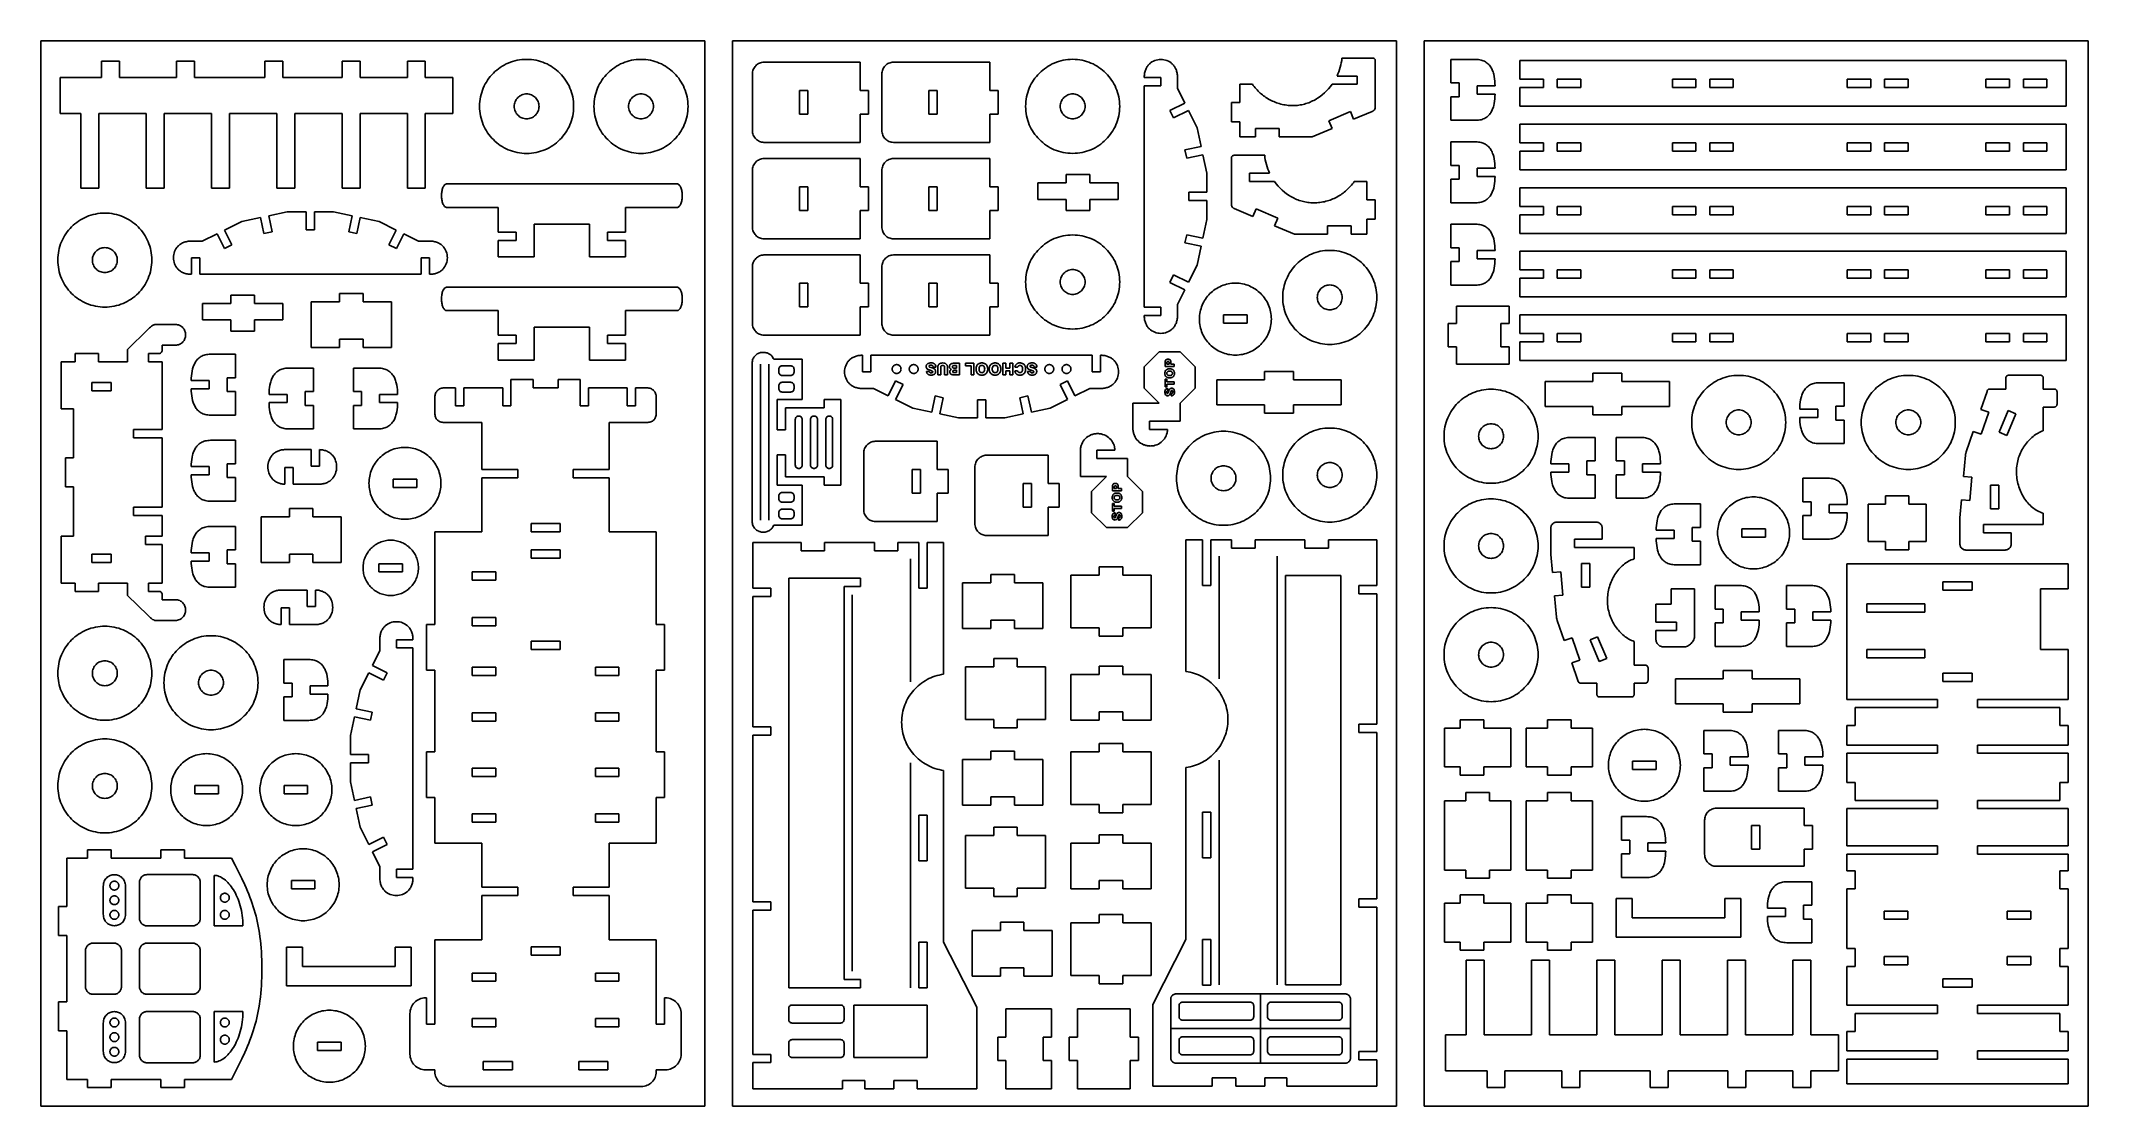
# Model space of a CAD drawing. Extents: x -4447 to 4447, y -2314 to 2314.
import ezdxf

# ---------------------------------------------------------------- set-up
doc = ezdxf.new("R2010")
doc.units = 0
doc.header["$MEASUREMENT"] = 0
doc.layers.get('0').update_dxf_attribs({"linetype": 'CONTINUOUS'})

msp = doc.modelspace()

# ---------------------------------------------------------------- linework, layer by layer
for p, q in [((-4447.3, 2313.8), (-1562.6, 2313.8)), ((-4447.3, -2313.8), (-4447.3, 2313.8)), ((-1562.6, 2313.8), (-1562.6, -2313.8)), ((-1442.4, 2313.8), (1442.4, 2313.8)), ((-1442.4, -2313.8), (-1442.4, 2313.8)), ((1442.4, 2313.8), (1442.4, -2313.8)), ((1562.6, 2313.8), (4447.3, 2313.8)), ((1562.6, -2313.8), (1562.6, 2313.8)), ((4447.3, 2313.8), (4447.3, -2313.8)), ((-4183.5, 2226.6), (-4105.4, 2226.6)), ((-4183.5, 2154.5), (-4183.5, 2226.6)), ((-4105.4, 2226.6), (-4105.4, 2154.5)), ((-3859, 2226.6), (-3780.8, 2226.6)), ((-3859, 2154.5), (-3859, 2226.6)), ((-3780.8, 2226.6), (-3780.8, 2154.5)), ((-3474.3, 2226.6), (-3396.2, 2226.6)), ((-3474.3, 2154.5), (-3474.3, 2226.6)), ((-3396.2, 2226.6), (-3396.2, 2154.5)), ((-3137.8, 2226.6), (-3059.6, 2226.6)), ((-3137.8, 2154.5), (-3137.8, 2226.6)), ((-3059.6, 2226.6), (-3059.6, 2154.5)), ((-2855.3, 2226.6), (-2777.2, 2226.6)), ((-2855.3, 2154.5), (-2855.3, 2226.6)), ((-2777.2, 2226.6), (-2777.2, 2154.5)), ((-2407.3, 2221.4), (-2397.8, 2224.6)), ((-2397.8, 2224.6), (-2388.1, 2227.4)), ((-2388.1, 2227.4), (-2378.3, 2229.7)), ((-2378.3, 2229.7), (-2368.2, 2231.5)), ((-2368.2, 2231.5), (-2358, 2232.8)), ((-2358, 2232.8), (-2347.6, 2233.6)), ((-2347.6, 2233.6), (-2337.1, 2233.8)), ((-2337.1, 2233.8), (-2326.6, 2233.6)), ((-2326.6, 2233.6), (-2316.2, 2232.8)), ((-2316.2, 2232.8), (-2306, 2231.5)), ((-2306, 2231.5), (-2295.9, 2229.7)), ((-2295.9, 2229.7), (-2286, 2227.4)), ((-2286, 2227.4), (-2276.3, 2224.6)), ((-2276.3, 2224.6), (-2266.8, 2221.4)), ((-1910.4, 2221.4), (-1900.9, 2224.6)), ((-1900.9, 2224.6), (-1891.2, 2227.4)), ((-1891.2, 2227.4), (-1881.3, 2229.7)), ((-1881.3, 2229.7), (-1871.3, 2231.5)), ((-1871.3, 2231.5), (-1861, 2232.8)), ((-1861, 2232.8), (-1850.7, 2233.6)), ((-1850.7, 2233.6), (-1840.1, 2233.8)), ((-1840.1, 2233.8), (-1829.6, 2233.6)), ((-1829.6, 2233.6), (-1819.3, 2232.8)), ((-1819.3, 2232.8), (-1809, 2231.5)), ((-1809, 2231.5), (-1799, 2229.7)), ((-1799, 2229.7), (-1789.1, 2227.4)), ((-1789.1, 2227.4), (-1779.4, 2224.6)), ((-1779.4, 2224.6), (-1769.9, 2221.4)), ((-34.9, 2221.5), (-25.4, 2224.7)), ((-25.4, 2224.7), (-15.7, 2227.4)), ((-15.7, 2227.4), (-5.8, 2229.7)), ((-5.8, 2229.7), (4.2, 2231.5)), ((4.2, 2231.5), (14.5, 2232.8)), ((14.5, 2232.8), (24.8, 2233.6)), ((24.8, 2233.6), (35.4, 2233.9)), ((35.4, 2233.9), (45.9, 2233.6)), ((45.9, 2233.6), (56.3, 2232.8)), ((56.3, 2232.8), (66.5, 2231.5)), ((66.5, 2231.5), (76.5, 2229.7)), ((76.5, 2229.7), (86.4, 2227.4)), ((86.4, 2227.4), (96.1, 2224.7)), ((96.1, 2224.7), (105.6, 2221.5)), ((386, 2225.8), (380, 2222.5)), ((392.2, 2228.5), (386, 2225.8)), ((398.6, 2230.6), (392.2, 2228.5)), ((405.2, 2232.1), (398.6, 2230.6)), ((411.9, 2233), (405.2, 2232.1)), ((418.7, 2233.3), (411.9, 2233)), ((425.4, 2233), (418.7, 2233.3)), ((432.1, 2232.1), (425.4, 2233)), ((438.7, 2230.6), (432.1, 2232.1)), ((445.1, 2228.5), (438.7, 2230.6)), ((451.4, 2225.8), (445.1, 2228.5)), ((457.3, 2222.5), (451.4, 2225.8)), ((1202.8, 2219.3), (1204.4, 2229.4)), ((1204.4, 2229.4), (1205.5, 2239.6)), ((1205.5, 2239.6), (1338.2, 2239.6)), ((1338.2, 2239.6), (1340.6, 2239.3)), ((1340.6, 2239.3), (1342.8, 2238.7)), ((1342.8, 2238.7), (1344.9, 2237.6)), ((1344.9, 2237.6), (1346.7, 2236.3)), ((1346.7, 2236.3), (1348.1, 2234.7)), ((1348.1, 2234.7), (1349.2, 2232.9)), ((1349.2, 2232.9), (1349.9, 2230.9)), ((1349.9, 2230.9), (1350.2, 2228.9)), ((1350.2, 2228.9), (1350.2, 2033.4)), ((1787, 2233.3), (1678.3, 2233.3)), ((1678.3, 2233.3), (1678.3, 2131.2)), ((1793.2, 2233.2), (1787, 2233.3)), ((1799.1, 2232.7), (1793.2, 2233.2)), ((1804.7, 2231.8), (1799.1, 2232.7)), ((1810, 2230.6), (1804.7, 2231.8)), ((1815.1, 2229.2), (1810, 2230.6)), ((1819.8, 2227.4), (1815.1, 2229.2)), ((1824.4, 2225.4), (1819.8, 2227.4)), ((1828.6, 2223.1), (1824.4, 2225.4)), ((1978.5, 2228.7), (4352.4, 2228.7)), ((1978.5, 2147.6), (1978.5, 2228.7)), ((4352.4, 2228.7), (4352.4, 2030.4)), ((-4363.8, 2154.5), (-4183.5, 2154.5)), ((-4363.8, 1998.3), (-4363.8, 2154.5)), ((-4105.4, 2154.5), (-3859, 2154.5)), ((-3780.8, 2154.5), (-3474.3, 2154.5)), ((-3396.2, 2154.5), (-3137.8, 2154.5)), ((-3059.6, 2154.5), (-2855.3, 2154.5)), ((-2777.2, 2154.5), (-2657, 2154.5)), ((-2657, 2154.5), (-2657, 1998.3)), ((-2516.8, 2126.9), (-2511.8, 2135.4)), ((-2511.8, 2135.4), (-2506.5, 2143.7)), ((-2506.5, 2143.7), (-2500.8, 2151.7)), ((-2500.8, 2151.7), (-2494.8, 2159.5)), ((-2494.8, 2159.5), (-2488.3, 2166.9)), ((-2488.3, 2166.9), (-2481.6, 2174)), ((-2481.6, 2174), (-2474.5, 2180.7)), ((-2474.5, 2180.7), (-2467.1, 2187.2)), ((-2467.1, 2187.2), (-2459.3, 2193.2)), ((-2459.3, 2193.2), (-2451.3, 2198.9)), ((-2451.3, 2198.9), (-2443, 2204.2)), ((-2443, 2204.2), (-2434.5, 2209.2)), ((-2434.5, 2209.2), (-2425.7, 2213.7)), ((-2425.7, 2213.7), (-2416.6, 2217.8)), ((-2416.6, 2217.8), (-2407.3, 2221.4)), ((-2266.8, 2221.4), (-2257.6, 2217.8)), ((-2257.6, 2217.8), (-2248.5, 2213.7)), ((-2248.5, 2213.7), (-2239.7, 2209.2)), ((-2239.7, 2209.2), (-2231.1, 2204.2)), ((-2231.1, 2204.2), (-2222.9, 2198.9)), ((-2222.9, 2198.9), (-2214.8, 2193.2)), ((-2214.8, 2193.2), (-2207.1, 2187.2)), ((-2207.1, 2187.2), (-2199.7, 2180.7)), ((-2199.7, 2180.7), (-2192.6, 2174)), ((-2192.6, 2174), (-2185.8, 2166.9)), ((-2185.8, 2166.9), (-2179.4, 2159.5)), ((-2179.4, 2159.5), (-2173.4, 2151.7)), ((-2173.4, 2151.7), (-2167.7, 2143.7)), ((-2167.7, 2143.7), (-2162.3, 2135.4)), ((-2162.3, 2135.4), (-2157.4, 2126.9)), ((-2019.8, 2126.9), (-2014.9, 2135.4)), ((-2014.9, 2135.4), (-2009.6, 2143.7)), ((-2009.6, 2143.7), (-2003.9, 2151.7)), ((-2003.9, 2151.7), (-1997.8, 2159.5)), ((-1997.8, 2159.5), (-1991.4, 2166.9)), ((-1991.4, 2166.9), (-1984.6, 2174)), ((-1984.6, 2174), (-1977.5, 2180.7)), ((-1977.5, 2180.7), (-1970.1, 2187.2)), ((-1970.1, 2187.2), (-1962.4, 2193.2)), ((-1962.4, 2193.2), (-1954.4, 2198.9)), ((-1954.4, 2198.9), (-1946.1, 2204.2)), ((-1946.1, 2204.2), (-1937.5, 2209.2)), ((-1937.5, 2209.2), (-1928.7, 2213.7)), ((-1928.7, 2213.7), (-1919.7, 2217.8)), ((-1919.7, 2217.8), (-1910.4, 2221.4)), ((-1769.9, 2221.4), (-1760.6, 2217.8)), ((-1760.6, 2217.8), (-1751.6, 2213.7)), ((-1751.6, 2213.7), (-1742.8, 2209.2)), ((-1742.8, 2209.2), (-1734.2, 2204.2)), ((-1734.2, 2204.2), (-1725.9, 2198.9)), ((-1725.9, 2198.9), (-1717.9, 2193.2)), ((-1717.9, 2193.2), (-1710.2, 2187.2)), ((-1710.2, 2187.2), (-1702.8, 2180.7)), ((-1702.8, 2180.7), (-1695.7, 2174)), ((-1695.7, 2174), (-1688.9, 2166.9)), ((-1688.9, 2166.9), (-1682.5, 2159.5)), ((-1682.5, 2159.5), (-1676.4, 2151.7)), ((-1676.4, 2151.7), (-1670.7, 2143.7)), ((-1670.7, 2143.7), (-1665.4, 2135.4)), ((-1665.4, 2135.4), (-1660.5, 2126.9)), ((-1356.2, 2169.3), (-1356, 2174.6)), ((-1356.2, 1925.3), (-1356.2, 2169.3)), ((-1356, 2174.6), (-1355.2, 2179.8)), ((-1355.2, 2179.8), (-1354, 2184.8)), ((-1354, 2184.8), (-1352.3, 2189.6)), ((-1352.3, 2189.6), (-1350.1, 2194.2)), ((-1350.1, 2194.2), (-1347.6, 2198.5)), ((-1347.6, 2198.5), (-1344.7, 2202.5)), ((-1344.7, 2202.5), (-1341.4, 2206.2)), ((-1341.4, 2206.2), (-1337.9, 2209.6)), ((-1337.9, 2209.6), (-1334, 2212.6)), ((-1334, 2212.6), (-1329.8, 2215.2)), ((-1329.8, 2215.2), (-1325.4, 2217.4)), ((-1325.4, 2217.4), (-1320.8, 2219.2)), ((-1320.8, 2219.2), (-1316, 2220.5)), ((-1316, 2220.5), (-1311, 2221.3)), ((-1311, 2221.3), (-1305.9, 2221.6)), ((-1305.9, 2221.6), (-887.5, 2221.6)), ((-887.5, 2221.6), (-887.5, 2098.4)), ((-793.5, 2169.3), (-793.2, 2174.6)), ((-793.5, 1925.3), (-793.5, 2169.3)), ((-793.2, 2174.6), (-792.5, 2179.8)), ((-792.5, 2179.8), (-791.2, 2184.8)), ((-791.2, 2184.8), (-789.5, 2189.6)), ((-789.5, 2189.6), (-787.4, 2194.2)), ((-787.4, 2194.2), (-784.9, 2198.5)), ((-784.9, 2198.5), (-782, 2202.5)), ((-782, 2202.5), (-778.7, 2206.2)), ((-778.7, 2206.2), (-775.1, 2209.6)), ((-775.1, 2209.6), (-771.3, 2212.6)), ((-771.3, 2212.6), (-767.1, 2215.2)), ((-767.1, 2215.2), (-762.7, 2217.4)), ((-762.7, 2217.4), (-758.1, 2219.2)), ((-758.1, 2219.2), (-753.3, 2220.5)), ((-753.3, 2220.5), (-748.3, 2221.3)), ((-748.3, 2221.3), (-743.2, 2221.6)), ((-743.2, 2221.6), (-324.7, 2221.6)), ((-324.7, 2221.6), (-324.7, 2098.4)), ((-144.3, 2126.9), (-139.4, 2135.5)), ((-139.4, 2135.5), (-134.1, 2143.8)), ((-134.1, 2143.8), (-128.4, 2151.8)), ((-128.4, 2151.8), (-122.3, 2159.5)), ((-122.3, 2159.5), (-115.9, 2166.9)), ((-115.9, 2166.9), (-109.1, 2174)), ((-109.1, 2174), (-102, 2180.8)), ((-102, 2180.8), (-94.6, 2187.2)), ((-94.6, 2187.2), (-86.9, 2193.3)), ((-86.9, 2193.3), (-78.9, 2199)), ((-78.9, 2199), (-70.6, 2204.3)), ((-70.6, 2204.3), (-62, 2209.2)), ((-62, 2209.2), (-53.2, 2213.7)), ((-53.2, 2213.7), (-44.2, 2217.8)), ((-44.2, 2217.8), (-34.9, 2221.5)), ((105.6, 2221.5), (114.9, 2217.8)), ((114.9, 2217.8), (123.9, 2213.7)), ((123.9, 2213.7), (132.8, 2209.2)), ((132.8, 2209.2), (141.3, 2204.3)), ((141.3, 2204.3), (149.6, 2199)), ((149.6, 2199), (157.6, 2193.3)), ((157.6, 2193.3), (165.3, 2187.2)), ((165.3, 2187.2), (172.7, 2180.8)), ((172.7, 2180.8), (179.8, 2174)), ((179.8, 2174), (186.6, 2166.9)), ((186.6, 2166.9), (193, 2159.5)), ((193, 2159.5), (199.1, 2151.8)), ((199.1, 2151.8), (204.8, 2143.8)), ((204.8, 2143.8), (210.1, 2135.5)), ((210.1, 2135.5), (215, 2126.9)), ((346.6, 2161), (346.5, 2156.3)), ((346.5, 2156.3), (346.5, 2155.2)), ((346.5, 2155.2), (418.7, 2155.2)), ((347, 2165.6), (346.6, 2161)), ((347.5, 2170.1), (347, 2165.6)), ((348.2, 2174.4), (347.5, 2170.1)), ((349, 2178.5), (348.2, 2174.4)), ((350.1, 2182.5), (349, 2178.5)), ((351.3, 2186.3), (350.1, 2182.5)), ((352.7, 2190), (351.3, 2186.3)), ((354.3, 2193.5), (352.7, 2190)), ((356, 2196.9), (354.3, 2193.5)), ((357.9, 2200.2), (356, 2196.9)), ((359.8, 2203.3), (357.9, 2200.2)), ((362, 2206.2), (359.8, 2203.3)), ((364.2, 2209), (362, 2206.2)), ((366.6, 2211.6), (364.2, 2209)), ((369.1, 2214.1), (366.6, 2211.6)), ((371.7, 2216.4), (369.1, 2214.1)), ((374.3, 2218.6), (371.7, 2216.4)), ((380, 2222.5), (374.3, 2218.6)), ((418.7, 2155.2), (418.7, 2119.2)), ((463, 2218.6), (457.3, 2222.5)), ((465.6, 2216.4), (463, 2218.6)), ((468.2, 2214.1), (465.6, 2216.4)), ((470.7, 2211.6), (468.2, 2214.1)), ((473.1, 2209), (470.7, 2211.6)), ((475.3, 2206.2), (473.1, 2209)), ((477.5, 2203.3), (475.3, 2206.2)), ((479.5, 2200.2), (477.5, 2203.3)), ((481.3, 2196.9), (479.5, 2200.2)), ((483, 2193.5), (481.3, 2196.9)), ((484.6, 2190), (483, 2193.5)), ((486, 2186.3), (484.6, 2190)), ((487.2, 2182.5), (486, 2186.3)), ((488.3, 2178.5), (487.2, 2182.5)), ((489.2, 2174.4), (488.3, 2178.5)), ((489.9, 2170.1), (489.2, 2174.4)), ((490.4, 2165.6), (489.9, 2170.1)), ((490.7, 2161), (490.4, 2165.6)), ((490.8, 2156.3), (490.7, 2161)), ((490.8, 2108.3), (490.8, 2156.3)), ((1184.1, 2161.4), (1188.2, 2170.7)), ((1272.1, 2161.4), (1184.1, 2161.4)), ((1188.2, 2170.7), (1192, 2180.1)), ((1192, 2180.1), (1195.3, 2189.7)), ((1195.3, 2189.7), (1198.2, 2199.4)), ((1198.2, 2199.4), (1200.7, 2209.3)), ((1200.7, 2209.3), (1202.8, 2219.3)), ((1272.1, 2125.4), (1272.1, 2161.4)), ((1832.6, 2220.5), (1828.6, 2223.1)), ((1836.4, 2217.7), (1832.6, 2220.5)), ((1839.9, 2214.6), (1836.4, 2217.7)), ((1843.2, 2211.4), (1839.9, 2214.6)), ((1846.3, 2207.9), (1843.2, 2211.4)), ((1849.1, 2204.2), (1846.3, 2207.9)), ((1851.7, 2200.4), (1849.1, 2204.2)), ((1854.2, 2196.4), (1851.7, 2200.4)), ((1856.4, 2192.2), (1854.2, 2196.4)), ((1858.5, 2187.9), (1856.4, 2192.2)), ((1860.3, 2183.4), (1858.5, 2187.9)), ((1862, 2178.9), (1860.3, 2183.4)), ((1863.5, 2174.2), (1862, 2178.9)), ((1864.8, 2169.4), (1863.5, 2174.2)), ((1867.1, 2159.6), (1864.8, 2169.4)), ((1868.7, 2149.6), (1867.1, 2159.6)), ((1869.8, 2139.5), (1868.7, 2149.6)), ((1870.4, 2129.3), (1869.8, 2139.5)), ((2080.6, 2147.6), (1978.5, 2147.6)), ((2080.6, 2111.5), (2080.6, 2147.6)), ((2140.7, 2111.5), (2140.7, 2147.6)), ((2140.7, 2147.6), (2242.9, 2147.6)), ((2242.9, 2147.6), (2242.9, 2111.5)), ((2641.6, 2111.5), (2641.6, 2147.6)), ((2641.6, 2147.6), (2743.7, 2147.6)), ((2743.7, 2147.6), (2743.7, 2111.5)), ((2803.8, 2111.5), (2803.8, 2147.6)), ((2803.8, 2147.6), (2906, 2147.6)), ((2906, 2147.6), (2906, 2111.5)), ((3400.8, 2147.6), (3503, 2147.6)), ((3400.8, 2111.5), (3400.8, 2147.6)), ((3503, 2147.6), (3503, 2111.5)), ((3563.1, 2147.6), (3665.2, 2147.6)), ((3563.1, 2111.5), (3563.1, 2147.6)), ((3665.2, 2147.6), (3665.2, 2111.5)), ((4003.8, 2147.6), (4106, 2147.6)), ((4003.8, 2111.5), (4003.8, 2147.6)), ((4106, 2147.6), (4106, 2111.5)), ((4166.1, 2111.5), (4166.1, 2147.6)), ((4166.1, 2147.6), (4268.2, 2147.6)), ((4268.2, 2147.6), (4268.2, 2111.5)), ((-2541.2, 2040), (-2540.4, 2050.4)), ((-2540.4, 2050.4), (-2539.1, 2060.6)), ((-2539.1, 2060.6), (-2537.3, 2070.7)), ((-2537.3, 2070.7), (-2535, 2080.5)), ((-2535, 2080.5), (-2532.2, 2090.2)), ((-2532.2, 2090.2), (-2529, 2099.7)), ((-2529, 2099.7), (-2525.4, 2109)), ((-2525.4, 2109), (-2521.3, 2118.1)), ((-2521.3, 2118.1), (-2516.8, 2126.9)), ((-2388.7, 2045.6), (-2386.9, 2050.5)), ((-2386.9, 2050.5), (-2384.6, 2055.3)), ((-2384.6, 2055.3), (-2381.9, 2059.7)), ((-2381.9, 2059.7), (-2378.8, 2063.9)), ((-2378.8, 2063.9), (-2375.3, 2067.7)), ((-2375.3, 2067.7), (-2371.5, 2071.2)), ((-2371.5, 2071.2), (-2367.3, 2074.3)), ((-2367.3, 2074.3), (-2362.9, 2077)), ((-2362.9, 2077), (-2358.1, 2079.3)), ((-2358.1, 2079.3), (-2353.2, 2081.1)), ((-2353.2, 2081.1), (-2348, 2082.5)), ((-2348, 2082.5), (-2342.6, 2083.3)), ((-2342.6, 2083.3), (-2337.1, 2083.6)), ((-2337.1, 2083.6), (-2331.6, 2083.3)), ((-2331.6, 2083.3), (-2326.2, 2082.5)), ((-2326.2, 2082.5), (-2321, 2081.1)), ((-2321, 2081.1), (-2316, 2079.3)), ((-2316, 2079.3), (-2311.3, 2077)), ((-2311.3, 2077), (-2306.8, 2074.3)), ((-2306.8, 2074.3), (-2302.7, 2071.2)), ((-2302.7, 2071.2), (-2298.8, 2067.7)), ((-2298.8, 2067.7), (-2295.4, 2063.9)), ((-2295.4, 2063.9), (-2292.2, 2059.7)), ((-2292.2, 2059.7), (-2289.5, 2055.3)), ((-2289.5, 2055.3), (-2287.3, 2050.5)), ((-2287.3, 2050.5), (-2285.4, 2045.6)), ((-2157.4, 2126.9), (-2152.9, 2118.1)), ((-2152.9, 2118.1), (-2148.8, 2109)), ((-2148.8, 2109), (-2145.2, 2099.7)), ((-2145.2, 2099.7), (-2141.9, 2090.2)), ((-2141.9, 2090.2), (-2139.2, 2080.5)), ((-2139.2, 2080.5), (-2136.9, 2070.7)), ((-2136.9, 2070.7), (-2135.1, 2060.6)), ((-2135.1, 2060.6), (-2133.8, 2050.4)), ((-2133.8, 2050.4), (-2133, 2040)), ((-2044.2, 2040), (-2043.4, 2050.4)), ((-2043.4, 2050.4), (-2042.1, 2060.6)), ((-2042.1, 2060.6), (-2040.3, 2070.7)), ((-2040.3, 2070.7), (-2038, 2080.5)), ((-2038, 2080.5), (-2035.3, 2090.2)), ((-2035.3, 2090.2), (-2032.1, 2099.7)), ((-2032.1, 2099.7), (-2028.4, 2109)), ((-2028.4, 2109), (-2024.3, 2118.1)), ((-2024.3, 2118.1), (-2019.8, 2126.9)), ((-1891.8, 2045.6), (-1890, 2050.5)), ((-1890, 2050.5), (-1887.7, 2055.3)), ((-1887.7, 2055.3), (-1885, 2059.7)), ((-1885, 2059.7), (-1881.9, 2063.9)), ((-1881.9, 2063.9), (-1878.4, 2067.7)), ((-1878.4, 2067.7), (-1874.5, 2071.2)), ((-1874.5, 2071.2), (-1870.4, 2074.3)), ((-1870.4, 2074.3), (-1865.9, 2077)), ((-1865.9, 2077), (-1861.2, 2079.3)), ((-1861.2, 2079.3), (-1856.2, 2081.1)), ((-1856.2, 2081.1), (-1851, 2082.5)), ((-1851, 2082.5), (-1845.7, 2083.3)), ((-1845.7, 2083.3), (-1840.1, 2083.6)), ((-1840.1, 2083.6), (-1834.6, 2083.3)), ((-1834.6, 2083.3), (-1829.2, 2082.5)), ((-1829.2, 2082.5), (-1824.1, 2081.1)), ((-1824.1, 2081.1), (-1819.1, 2079.3)), ((-1819.1, 2079.3), (-1814.4, 2077)), ((-1814.4, 2077), (-1809.9, 2074.3)), ((-1809.9, 2074.3), (-1805.7, 2071.2)), ((-1805.7, 2071.2), (-1801.9, 2067.7)), ((-1801.9, 2067.7), (-1798.4, 2063.9)), ((-1798.4, 2063.9), (-1795.3, 2059.7)), ((-1795.3, 2059.7), (-1792.6, 2055.3)), ((-1792.6, 2055.3), (-1790.3, 2050.5)), ((-1790.3, 2050.5), (-1788.5, 2045.6)), ((-1660.5, 2126.9), (-1656, 2118.1)), ((-1656, 2118.1), (-1651.9, 2109)), ((-1651.9, 2109), (-1648.2, 2099.7)), ((-1648.2, 2099.7), (-1645, 2090.2)), ((-1645, 2090.2), (-1642.2, 2080.5)), ((-1642.2, 2080.5), (-1640, 2070.7)), ((-1640, 2070.7), (-1638.2, 2060.6)), ((-1638.2, 2060.6), (-1636.9, 2050.4)), ((-1636.9, 2050.4), (-1636.1, 2040)), ((-1151.9, 1996.2), (-1151.9, 2098.4)), ((-1151.9, 2098.4), (-1115.8, 2098.4)), ((-1115.8, 2098.4), (-1115.8, 1996.2)), ((-887.5, 2098.4), (-851.4, 2098.4)), ((-851.4, 2098.4), (-851.4, 1996.2)), ((-589.2, 1996.2), (-589.2, 2098.4)), ((-589.2, 2098.4), (-553.1, 2098.4)), ((-553.1, 2098.4), (-553.1, 1996.2)), ((-324.7, 2098.4), (-288.7, 2098.4)), ((-288.7, 2098.4), (-288.7, 1996.2)), ((-168.7, 2040), (-167.9, 2050.4)), ((-167.9, 2050.4), (-166.6, 2060.6)), ((-166.6, 2060.6), (-164.8, 2070.7)), ((-164.8, 2070.7), (-162.5, 2080.6)), ((-162.5, 2080.6), (-159.8, 2090.3)), ((-159.8, 2090.3), (-156.6, 2099.8)), ((-156.6, 2099.8), (-152.9, 2109.1)), ((-152.9, 2109.1), (-148.8, 2118.1)), ((-148.8, 2118.1), (-144.3, 2126.9)), ((-16.3, 2045.6), (-14.5, 2050.6)), ((-14.5, 2050.6), (-12.2, 2055.3)), ((-12.2, 2055.3), (-9.5, 2059.8)), ((-9.5, 2059.8), (-6.4, 2063.9)), ((-6.4, 2063.9), (-2.9, 2067.8)), ((-2.9, 2067.8), (1, 2071.3)), ((1, 2071.3), (5.1, 2074.4)), ((5.1, 2074.4), (9.6, 2077.1)), ((9.6, 2077.1), (14.3, 2079.4)), ((14.3, 2079.4), (19.3, 2081.2)), ((19.3, 2081.2), (24.5, 2082.5)), ((24.5, 2082.5), (29.8, 2083.3)), ((29.8, 2083.3), (35.4, 2083.6)), ((35.4, 2083.6), (40.9, 2083.3)), ((40.9, 2083.3), (46.3, 2082.5)), ((46.3, 2082.5), (51.4, 2081.2)), ((51.4, 2081.2), (56.4, 2079.4)), ((56.4, 2079.4), (61.1, 2077.1)), ((61.1, 2077.1), (65.6, 2074.4)), ((65.6, 2074.4), (69.8, 2071.3)), ((69.8, 2071.3), (73.6, 2067.8)), ((73.6, 2067.8), (77.1, 2063.9)), ((77.1, 2063.9), (80.2, 2059.8)), ((80.2, 2059.8), (82.9, 2055.3)), ((82.9, 2055.3), (85.2, 2050.6)), ((85.2, 2050.6), (87, 2045.6)), ((215, 2126.9), (219.5, 2118.1)), ((219.5, 2118.1), (223.6, 2109.1)), ((223.6, 2109.1), (227.3, 2099.8)), ((227.3, 2099.8), (230.5, 2090.3)), ((230.5, 2090.3), (233.3, 2080.6)), ((233.3, 2080.6), (235.5, 2070.7)), ((235.5, 2070.7), (237.3, 2060.6)), ((237.3, 2060.6), (238.6, 2050.4)), ((238.6, 2050.4), (239.4, 2040)), ((418.7, 2119.2), (346.5, 2119.2)), ((346.5, 2119.2), (346.5, 1157.6)), ((522.8, 2043.8), (490.8, 2108.3)), ((725.2, 2046.2), (761.2, 2046.2)), ((725.2, 1962.1), (725.2, 2046.2)), ((761.2, 2125.4), (816.5, 2125.4)), ((761.2, 2046.2), (761.2, 2125.4)), ((816.5, 2125.4), (820.2, 2120.2)), ((820.2, 2120.2), (824, 2115.2)), ((824, 2115.2), (828, 2110.2)), ((828, 2110.2), (832.2, 2105.4)), ((832.2, 2105.4), (836.4, 2100.7)), ((836.4, 2100.7), (840.8, 2096.2)), ((840.8, 2096.2), (845.4, 2091.7)), ((845.4, 2091.7), (850, 2087.4)), ((850, 2087.4), (854.8, 2083.3)), ((854.8, 2083.3), (859.7, 2079.3)), ((859.7, 2079.3), (864.8, 2075.4)), ((864.8, 2075.4), (869.9, 2071.7)), ((869.9, 2071.7), (875.2, 2068.1)), ((875.2, 2068.1), (880.6, 2064.7)), ((880.6, 2064.7), (886, 2061.4)), ((886, 2061.4), (891.6, 2058.3)), ((891.6, 2058.3), (897.3, 2055.4)), ((897.3, 2055.4), (903.1, 2052.6)), ((903.1, 2052.6), (909, 2050)), ((909, 2050), (914.9, 2047.6)), ((914.9, 2047.6), (921, 2045.3)), ((1060.9, 2045.5), (1066.7, 2047.8)), ((1066.7, 2047.8), (1072.4, 2050.3)), ((1072.4, 2050.3), (1078.1, 2052.9)), ((1078.1, 2052.9), (1083.7, 2055.7)), ((1083.7, 2055.7), (1089.2, 2058.6)), ((1089.2, 2058.6), (1094.6, 2061.8)), ((1094.6, 2061.8), (1099.9, 2065)), ((1099.9, 2065), (1110.2, 2072.1)), ((1110.2, 2072.1), (1120.1, 2079.7)), ((1120.1, 2079.7), (1129.6, 2087.8)), ((1129.6, 2087.8), (1138.7, 2096.5)), ((1138.7, 2096.5), (1147.3, 2105.7)), ((1147.3, 2105.7), (1155.4, 2115.3)), ((1155.4, 2115.3), (1163, 2125.4)), ((1163, 2125.4), (1272.1, 2125.4)), ((1678.3, 2131.2), (1714.4, 2131.2)), ((1714.4, 2071.1), (1678.3, 2071.1)), ((1678.3, 2071.1), (1678.3, 1968.9)), ((1714.4, 2131.2), (1714.4, 2071.1)), ((1792.5, 2119.2), (1870.6, 2119.2)), ((1792.5, 2083.1), (1792.5, 2119.2)), ((1870.6, 2083.1), (1792.5, 2083.1)), ((1867.1, 2042.6), (1868.7, 2052.6)), ((1868.7, 2052.6), (1869.8, 2062.8)), ((1869.8, 2062.8), (1870.4, 2073)), ((1870.6, 2119.2), (1870.4, 2129.3)), ((1870.4, 2073), (1870.6, 2083.1)), ((1978.5, 2030.4), (1978.5, 2111.5)), ((1978.5, 2111.5), (2080.6, 2111.5)), ((2242.9, 2111.5), (2140.7, 2111.5)), ((2743.7, 2111.5), (2641.6, 2111.5)), ((2906, 2111.5), (2803.8, 2111.5)), ((3503, 2111.5), (3400.8, 2111.5)), ((3665.2, 2111.5), (3563.1, 2111.5)), ((4106, 2111.5), (4003.8, 2111.5)), ((4268.2, 2111.5), (4166.1, 2111.5)), ((-4273.6, 1998.3), (-4363.8, 1998.3)), ((-4273.6, 1673.7), (-4273.6, 1998.3)), ((-4195.5, 1998.3), (-4195.5, 1673.7)), ((-3990, 1998.3), (-4195.5, 1998.3)), ((-3990, 1673.7), (-3990, 1998.3)), ((-3911.8, 1998.3), (-3911.8, 1673.7)), ((-3706.3, 1998.3), (-3911.8, 1998.3)), ((-3706.3, 1673.7), (-3706.3, 1998.3)), ((-3628.2, 1998.3), (-3628.2, 1673.7)), ((-3422.6, 1998.3), (-3628.2, 1998.3)), ((-3422.6, 1673.7), (-3422.6, 1998.3)), ((-3344.5, 1998.3), (-3344.5, 1673.7)), ((-3139, 1998.3), (-3344.5, 1998.3)), ((-3139, 1673.7), (-3139, 1998.3)), ((-3060.8, 1998.3), (-3060.8, 1673.7)), ((-2855.3, 1998.3), (-3060.8, 1998.3)), ((-2855.3, 1673.7), (-2855.3, 1998.3)), ((-2777.2, 1998.3), (-2777.2, 1673.7)), ((-2657, 1998.3), (-2777.2, 1998.3)), ((-2541.4, 2029.5), (-2541.2, 2040)), ((-2541.2, 2019), (-2541.4, 2029.5)), ((-2540.4, 2008.6), (-2541.2, 2019)), ((-2539.1, 1998.4), (-2540.4, 2008.6)), ((-2537.3, 1988.3), (-2539.1, 1998.4)), ((-2535, 1978.4), (-2537.3, 1988.3)), ((-2532.2, 1968.7), (-2535, 1978.4)), ((-2529, 1959.2), (-2532.2, 1968.7)), ((-2525.4, 1950), (-2529, 1959.2)), ((-2391.2, 2029.5), (-2390.9, 2035)), ((-2390.9, 2024), (-2391.2, 2029.5)), ((-2390.9, 2035), (-2390.1, 2040.4)), ((-2390.1, 2018.6), (-2390.9, 2024)), ((-2390.1, 2040.4), (-2388.7, 2045.6)), ((-2388.7, 2013.4), (-2390.1, 2018.6)), ((-2386.9, 2008.4), (-2388.7, 2013.4)), ((-2384.6, 2003.7), (-2386.9, 2008.4)), ((-2381.9, 1999.2), (-2384.6, 2003.7)), ((-2378.8, 1995.1), (-2381.9, 1999.2)), ((-2375.3, 1991.2), (-2378.8, 1995.1)), ((-2371.5, 1987.7), (-2375.3, 1991.2)), ((-2367.3, 1984.6), (-2371.5, 1987.7)), ((-2362.9, 1981.9), (-2367.3, 1984.6)), ((-2358.1, 1979.6), (-2362.9, 1981.9)), ((-2353.2, 1977.8), (-2358.1, 1979.6)), ((-2348, 1976.5), (-2353.2, 1977.8)), ((-2342.6, 1975.7), (-2348, 1976.5)), ((-2337.1, 1975.4), (-2342.6, 1975.7)), ((-2331.6, 1975.7), (-2337.1, 1975.4)), ((-2326.2, 1976.5), (-2331.6, 1975.7)), ((-2321, 1977.8), (-2326.2, 1976.5)), ((-2316, 1979.6), (-2321, 1977.8)), ((-2311.3, 1981.9), (-2316, 1979.6)), ((-2306.8, 1984.6), (-2311.3, 1981.9)), ((-2302.7, 1987.7), (-2306.8, 1984.6)), ((-2298.8, 1991.2), (-2302.7, 1987.7)), ((-2295.4, 1995.1), (-2298.8, 1991.2)), ((-2292.2, 1999.2), (-2295.4, 1995.1)), ((-2289.5, 2003.7), (-2292.2, 1999.2)), ((-2287.3, 2008.4), (-2289.5, 2003.7)), ((-2285.4, 2013.4), (-2287.3, 2008.4)), ((-2285.4, 2045.6), (-2284.1, 2040.4)), ((-2284.1, 2018.6), (-2285.4, 2013.4)), ((-2284.1, 2040.4), (-2283.3, 2035)), ((-2283.3, 2024), (-2284.1, 2018.6)), ((-2283.3, 2035), (-2283, 2029.5)), ((-2283, 2029.5), (-2283.3, 2024)), ((-2145.2, 1959.2), (-2148.8, 1950)), ((-2141.9, 1968.7), (-2145.2, 1959.2)), ((-2139.2, 1978.4), (-2141.9, 1968.7)), ((-2136.9, 1988.3), (-2139.2, 1978.4)), ((-2135.1, 1998.4), (-2136.9, 1988.3)), ((-2133.8, 2008.6), (-2135.1, 1998.4)), ((-2133, 2019), (-2133.8, 2008.6)), ((-2133, 2040), (-2132.8, 2029.5)), ((-2132.8, 2029.5), (-2133, 2019)), ((-2044.5, 2029.5), (-2044.2, 2040)), ((-2044.2, 2019), (-2044.5, 2029.5)), ((-2043.4, 2008.6), (-2044.2, 2019)), ((-2042.1, 1998.4), (-2043.4, 2008.6)), ((-2040.3, 1988.3), (-2042.1, 1998.4)), ((-2038, 1978.4), (-2040.3, 1988.3)), ((-2035.3, 1968.7), (-2038, 1978.4)), ((-2032.1, 1959.2), (-2035.3, 1968.7)), ((-2028.4, 1950), (-2032.1, 1959.2)), ((-1894.2, 2029.5), (-1893.9, 2035)), ((-1893.9, 2024), (-1894.2, 2029.5)), ((-1893.9, 2035), (-1893.1, 2040.4)), ((-1893.1, 2018.6), (-1893.9, 2024)), ((-1893.1, 2040.4), (-1891.8, 2045.6)), ((-1891.8, 2013.4), (-1893.1, 2018.6)), ((-1890, 2008.4), (-1891.8, 2013.4)), ((-1887.7, 2003.7), (-1890, 2008.4)), ((-1885, 1999.2), (-1887.7, 2003.7)), ((-1881.9, 1995.1), (-1885, 1999.2)), ((-1878.4, 1991.2), (-1881.9, 1995.1)), ((-1874.5, 1987.7), (-1878.4, 1991.2)), ((-1870.4, 1984.6), (-1874.5, 1987.7)), ((-1865.9, 1981.9), (-1870.4, 1984.6)), ((-1861.2, 1979.6), (-1865.9, 1981.9)), ((-1856.2, 1977.8), (-1861.2, 1979.6)), ((-1851, 1976.5), (-1856.2, 1977.8)), ((-1845.7, 1975.7), (-1851, 1976.5)), ((-1840.1, 1975.4), (-1845.7, 1975.7)), ((-1834.6, 1975.7), (-1840.1, 1975.4)), ((-1829.2, 1976.5), (-1834.6, 1975.7)), ((-1824.1, 1977.8), (-1829.2, 1976.5)), ((-1819.1, 1979.6), (-1824.1, 1977.8)), ((-1814.4, 1981.9), (-1819.1, 1979.6)), ((-1809.9, 1984.6), (-1814.4, 1981.9)), ((-1805.7, 1987.7), (-1809.9, 1984.6)), ((-1801.9, 1991.2), (-1805.7, 1987.7)), ((-1798.4, 1995.1), (-1801.9, 1991.2)), ((-1795.3, 1999.2), (-1798.4, 1995.1)), ((-1792.6, 2003.7), (-1795.3, 1999.2)), ((-1790.3, 2008.4), (-1792.6, 2003.7)), ((-1788.5, 2013.4), (-1790.3, 2008.4)), ((-1788.5, 2045.6), (-1787.2, 2040.4)), ((-1787.2, 2018.6), (-1788.5, 2013.4)), ((-1787.2, 2040.4), (-1786.3, 2035)), ((-1786.3, 2024), (-1787.2, 2018.6)), ((-1786.3, 2035), (-1786.1, 2029.5)), ((-1786.1, 2029.5), (-1786.3, 2024)), ((-1648.2, 1959.2), (-1651.9, 1950)), ((-1645, 1968.7), (-1648.2, 1959.2)), ((-1642.2, 1978.4), (-1645, 1968.7)), ((-1640, 1988.3), (-1642.2, 1978.4)), ((-1638.2, 1998.4), (-1640, 1988.3)), ((-1636.9, 2008.6), (-1638.2, 1998.4)), ((-1636.1, 2019), (-1636.9, 2008.6)), ((-1636.1, 2040), (-1635.8, 2029.5)), ((-1635.8, 2029.5), (-1636.1, 2019)), ((-1115.8, 1996.2), (-1151.9, 1996.2)), ((-887.5, 1996.2), (-887.5, 1873)), ((-851.4, 1996.2), (-887.5, 1996.2)), ((-553.1, 1996.2), (-589.2, 1996.2)), ((-324.7, 1996.2), (-324.7, 1873)), ((-288.7, 1996.2), (-324.7, 1996.2)), ((-169, 2029.5), (-168.7, 2040)), ((-168.7, 2019), (-169, 2029.5)), ((-167.9, 2008.6), (-168.7, 2019)), ((-166.6, 1998.4), (-167.9, 2008.6)), ((-164.8, 1988.4), (-166.6, 1998.4)), ((-162.5, 1978.5), (-164.8, 1988.4)), ((-159.8, 1968.8), (-162.5, 1978.5)), ((-156.6, 1959.3), (-159.8, 1968.8)), ((-152.9, 1950), (-156.6, 1959.3)), ((-18.7, 2029.5), (-18.4, 2035.1)), ((-18.4, 2024), (-18.7, 2029.5)), ((-18.4, 2035.1), (-17.6, 2040.4)), ((-17.6, 2018.6), (-18.4, 2024)), ((-17.6, 2040.4), (-16.3, 2045.6)), ((-16.3, 2013.5), (-17.6, 2018.6)), ((-14.5, 2008.5), (-16.3, 2013.5)), ((-12.2, 2003.8), (-14.5, 2008.5)), ((-9.5, 1999.3), (-12.2, 2003.8)), ((-6.4, 1995.1), (-9.5, 1999.3)), ((-2.9, 1991.3), (-6.4, 1995.1)), ((1, 1987.8), (-2.9, 1991.3)), ((5.1, 1984.7), (1, 1987.8)), ((9.6, 1982), (5.1, 1984.7)), ((14.3, 1979.7), (9.6, 1982)), ((19.3, 1977.9), (14.3, 1979.7)), ((24.5, 1976.5), (19.3, 1977.9)), ((29.8, 1975.7), (24.5, 1976.5)), ((35.4, 1975.4), (29.8, 1975.7)), ((40.9, 1975.7), (35.4, 1975.4)), ((46.3, 1976.5), (40.9, 1975.7)), ((51.4, 1977.9), (46.3, 1976.5)), ((56.4, 1979.7), (51.4, 1977.9)), ((61.1, 1982), (56.4, 1979.7)), ((65.6, 1984.7), (61.1, 1982)), ((69.8, 1987.8), (65.6, 1984.7)), ((73.6, 1991.3), (69.8, 1987.8)), ((77.1, 1995.1), (73.6, 1991.3)), ((80.2, 1999.3), (77.1, 1995.1)), ((82.9, 2003.8), (80.2, 1999.3)), ((85.2, 2008.5), (82.9, 2003.8)), ((87, 2013.5), (85.2, 2008.5)), ((87, 2045.6), (88.4, 2040.4)), ((88.4, 2018.6), (87, 2013.5)), ((88.4, 2040.4), (89.2, 2035.1)), ((89.2, 2024), (88.4, 2018.6)), ((89.2, 2035.1), (89.5, 2029.5)), ((89.5, 2029.5), (89.2, 2024)), ((227.3, 1959.3), (223.6, 1950)), ((230.5, 1968.8), (227.3, 1959.3)), ((233.3, 1978.5), (230.5, 1968.8)), ((235.5, 1988.4), (233.3, 1978.5)), ((237.3, 1998.4), (235.5, 1988.4)), ((238.6, 2008.6), (237.3, 1998.4)), ((239.4, 2019), (238.6, 2008.6)), ((239.4, 2040), (239.7, 2029.5)), ((239.7, 2029.5), (239.4, 2019)), ((458.2, 2011.7), (522.8, 2043.8)), ((474.2, 1979.4), (458.2, 2011.7)), ((538.8, 2011.5), (474.2, 1979.4)), ((575.9, 1936.6), (538.8, 2011.5)), ((761.2, 1962.1), (725.2, 1962.1)), ((761.2, 1897), (761.2, 1962.1)), ((921, 2045.3), (927.1, 2043.2)), ((927.1, 2043.2), (933.3, 2041.4)), ((933.3, 2041.4), (939.6, 2039.7)), ((939.6, 2039.7), (946, 2038.1)), ((946, 2038.1), (952.5, 2036.8)), ((952.5, 2036.8), (959, 2035.7)), ((959, 2035.7), (965.6, 2034.8)), ((965.6, 2034.8), (972.2, 2034)), ((972.2, 2034), (978.9, 2033.5)), ((978.9, 2033.5), (985.7, 2033.2)), ((985.7, 2033.2), (992.5, 2033.1)), ((992.5, 2033.1), (999, 2033.2)), ((999, 2033.2), (1005.4, 2033.5)), ((1005.4, 2033.5), (1011.8, 2034)), ((1011.8, 2034), (1018.2, 2034.8)), ((1018.2, 2034.8), (1024.5, 2035.7)), ((1024.5, 2035.7), (1030.7, 2036.9)), ((1030.7, 2036.9), (1036.9, 2038.2)), ((1036.9, 2038.2), (1043, 2039.8)), ((1043, 2039.8), (1049, 2041.5)), ((1049, 2041.5), (1055, 2043.4)), ((1055, 2043.4), (1060.9, 2045.5)), ((1242.4, 2006.6), (1148.3, 1966.7)), ((1148.3, 1966.7), (1162.4, 1933.6)), ((1256.4, 1973.5), (1242.4, 2006.6)), ((1337.5, 2007.8), (1256.4, 1973.5)), ((1339.5, 2008.8), (1337.5, 2007.8)), ((1341.4, 2009.8), (1339.5, 2008.8)), ((1343, 2011), (1341.4, 2009.8)), ((1344.4, 2012.2), (1343, 2011)), ((1345.6, 2013.5), (1344.4, 2012.2)), ((1346.6, 2014.9), (1345.6, 2013.5)), ((1348.2, 2018), (1346.6, 2014.9)), ((1349.2, 2021.3), (1348.2, 2018)), ((1349.8, 2025), (1349.2, 2021.3)), ((1350.1, 2029), (1349.8, 2025)), ((1350.2, 2033.4), (1350.1, 2029)), ((1678.3, 1968.9), (1787, 1968.9)), ((1787, 1968.9), (1793.2, 1969.1)), ((1793.2, 1969.1), (1799.1, 1969.6)), ((1799.1, 1969.6), (1804.7, 1970.5)), ((1804.7, 1970.5), (1810, 1971.6)), ((1810, 1971.6), (1815.1, 1973.1)), ((1815.1, 1973.1), (1819.8, 1974.9)), ((1819.8, 1974.9), (1824.4, 1976.9)), ((1824.4, 1976.9), (1828.6, 1979.2)), ((1828.6, 1979.2), (1832.6, 1981.8)), ((1832.6, 1981.8), (1836.4, 1984.6)), ((1836.4, 1984.6), (1839.9, 1987.6)), ((1839.9, 1987.6), (1843.2, 1990.9)), ((1843.2, 1990.9), (1846.3, 1994.4)), ((1846.3, 1994.4), (1849.1, 1998)), ((1849.1, 1998), (1851.7, 2001.9)), ((1851.7, 2001.9), (1854.2, 2005.9)), ((1854.2, 2005.9), (1856.4, 2010.1)), ((1856.4, 2010.1), (1858.5, 2014.4)), ((1858.5, 2014.4), (1860.3, 2018.8)), ((1860.3, 2018.8), (1862, 2023.4)), ((1862, 2023.4), (1863.5, 2028.1)), ((1863.5, 2028.1), (1864.8, 2032.8)), ((1864.8, 2032.8), (1867.1, 2042.6)), ((4352.4, 2030.4), (1978.5, 2030.4)), ((-2521.3, 1940.9), (-2525.4, 1950)), ((-2516.8, 1932.1), (-2521.3, 1940.9)), ((-2511.8, 1923.5), (-2516.8, 1932.1)), ((-2506.5, 1915.2), (-2511.8, 1923.5)), ((-2500.8, 1907.2), (-2506.5, 1915.2)), ((-2494.8, 1899.5), (-2500.8, 1907.2)), ((-2488.3, 1892.1), (-2494.8, 1899.5)), ((-2481.6, 1885), (-2488.3, 1892.1)), ((-2474.5, 1878.2), (-2481.6, 1885)), ((-2467.1, 1871.8), (-2474.5, 1878.2)), ((-2459.3, 1865.7), (-2467.1, 1871.8)), ((-2207.1, 1871.8), (-2214.8, 1865.7)), ((-2199.7, 1878.2), (-2207.1, 1871.8)), ((-2192.6, 1885), (-2199.7, 1878.2)), ((-2185.8, 1892.1), (-2192.6, 1885)), ((-2179.4, 1899.5), (-2185.8, 1892.1)), ((-2173.4, 1907.2), (-2179.4, 1899.5)), ((-2167.7, 1915.2), (-2173.4, 1907.2)), ((-2162.3, 1923.5), (-2167.7, 1915.2)), ((-2157.4, 1932.1), (-2162.3, 1923.5)), ((-2152.9, 1940.9), (-2157.4, 1932.1)), ((-2148.8, 1950), (-2152.9, 1940.9)), ((-2024.3, 1940.9), (-2028.4, 1950)), ((-2019.8, 1932.1), (-2024.3, 1940.9)), ((-2014.9, 1923.5), (-2019.8, 1932.1)), ((-2009.6, 1915.2), (-2014.9, 1923.5)), ((-2003.9, 1907.2), (-2009.6, 1915.2)), ((-1997.8, 1899.5), (-2003.9, 1907.2)), ((-1991.4, 1892.1), (-1997.8, 1899.5)), ((-1984.6, 1885), (-1991.4, 1892.1)), ((-1977.5, 1878.2), (-1984.6, 1885)), ((-1970.1, 1871.8), (-1977.5, 1878.2)), ((-1962.4, 1865.7), (-1970.1, 1871.8)), ((-1710.2, 1871.8), (-1717.9, 1865.7)), ((-1702.8, 1878.2), (-1710.2, 1871.8)), ((-1695.7, 1885), (-1702.8, 1878.2)), ((-1688.9, 1892.1), (-1695.7, 1885)), ((-1682.5, 1899.5), (-1688.9, 1892.1)), ((-1676.4, 1907.2), (-1682.5, 1899.5)), ((-1670.7, 1915.2), (-1676.4, 1907.2)), ((-1665.4, 1923.5), (-1670.7, 1915.2)), ((-1660.5, 1932.1), (-1665.4, 1923.5)), ((-1656, 1940.9), (-1660.5, 1932.1)), ((-1651.9, 1950), (-1656, 1940.9)), ((-1356, 1920), (-1356.2, 1925.3)), ((-1355.2, 1914.8), (-1356, 1920)), ((-1354, 1909.8), (-1355.2, 1914.8)), ((-1352.3, 1905), (-1354, 1909.8)), ((-1350.1, 1900.4), (-1352.3, 1905)), ((-1347.6, 1896.1), (-1350.1, 1900.4)), ((-1344.7, 1892.1), (-1347.6, 1896.1)), ((-1341.4, 1888.4), (-1344.7, 1892.1)), ((-1337.9, 1885), (-1341.4, 1888.4)), ((-1334, 1882), (-1337.9, 1885)), ((-1329.8, 1879.3), (-1334, 1882)), ((-1325.4, 1877.1), (-1329.8, 1879.3)), ((-1320.8, 1875.4), (-1325.4, 1877.1)), ((-1316, 1874.1), (-1320.8, 1875.4)), ((-1311, 1873.3), (-1316, 1874.1)), ((-1305.9, 1873), (-1311, 1873.3)), ((-887.5, 1873), (-1305.9, 1873)), ((-793.2, 1920), (-793.5, 1925.3)), ((-792.5, 1914.8), (-793.2, 1920)), ((-791.2, 1909.8), (-792.5, 1914.8)), ((-789.5, 1905), (-791.2, 1909.8)), ((-787.4, 1900.4), (-789.5, 1905)), ((-784.9, 1896.1), (-787.4, 1900.4)), ((-782, 1892.1), (-784.9, 1896.1)), ((-778.7, 1888.4), (-782, 1892.1)), ((-775.1, 1885), (-778.7, 1888.4)), ((-771.3, 1882), (-775.1, 1885)), ((-767.1, 1879.3), (-771.3, 1882)), ((-762.7, 1877.1), (-767.1, 1879.3)), ((-758.1, 1875.4), (-762.7, 1877.1)), ((-753.3, 1874.1), (-758.1, 1875.4)), ((-748.3, 1873.3), (-753.3, 1874.1)), ((-743.2, 1873), (-748.3, 1873.3)), ((-324.7, 1873), (-743.2, 1873)), ((-148.8, 1941), (-152.9, 1950)), ((-144.3, 1932.1), (-148.8, 1941)), ((-139.4, 1923.6), (-144.3, 1932.1)), ((-134.1, 1915.3), (-139.4, 1923.6)), ((-128.4, 1907.3), (-134.1, 1915.3)), ((-122.3, 1899.6), (-128.4, 1907.3)), ((-115.9, 1892.2), (-122.3, 1899.6)), ((-109.1, 1885.1), (-115.9, 1892.2)), ((-102, 1878.3), (-109.1, 1885.1)), ((-94.6, 1871.9), (-102, 1878.3)), ((-86.9, 1865.8), (-94.6, 1871.9)), ((165.3, 1871.9), (157.6, 1865.8)), ((172.7, 1878.3), (165.3, 1871.9)), ((179.8, 1885.1), (172.7, 1878.3)), ((186.6, 1892.2), (179.8, 1885.1)), ((193, 1899.6), (186.6, 1892.2)), ((199.1, 1907.3), (193, 1899.6)), ((204.8, 1915.3), (199.1, 1907.3)), ((210.1, 1923.6), (204.8, 1915.3)), ((215, 1932.1), (210.1, 1923.6)), ((219.5, 1941), (215, 1932.1)), ((223.6, 1950), (219.5, 1941)), ((593.4, 1855), (575.9, 1936.6)), ((830.3, 1897), (761.2, 1897)), ((830.3, 1933.1), (830.3, 1897)), ((932.5, 1933.1), (830.3, 1933.1)), ((932.5, 1897), (932.5, 1933.1)), ((1076.2, 1897), (932.5, 1897)), ((1162.4, 1933.6), (1076.2, 1897)), ((1678.3, 1875.3), (1678.3, 1773.2)), ((1787, 1875.3), (1678.3, 1875.3)), ((1793.2, 1875.2), (1787, 1875.3)), ((1799.1, 1874.6), (1793.2, 1875.2)), ((1804.7, 1873.8), (1799.1, 1874.6)), ((1810, 1872.6), (1804.7, 1873.8)), ((1815.1, 1871.2), (1810, 1872.6)), ((1819.8, 1869.4), (1815.1, 1871.2)), ((1824.4, 1867.4), (1819.8, 1869.4)), ((1978.5, 1952.5), (4352.4, 1952.5)), ((1978.5, 1871.4), (1978.5, 1952.5)), ((2080.6, 1871.4), (1978.5, 1871.4)), ((2080.6, 1835.3), (2080.6, 1871.4)), ((2140.7, 1835.3), (2140.7, 1871.4)), ((2140.7, 1871.4), (2242.9, 1871.4)), ((2242.9, 1871.4), (2242.9, 1835.3)), ((2641.6, 1835.3), (2641.6, 1871.4)), ((2641.6, 1871.4), (2743.7, 1871.4)), ((2743.7, 1871.4), (2743.7, 1835.3)), ((2803.8, 1835.3), (2803.8, 1871.4)), ((2803.8, 1871.4), (2906, 1871.4)), ((2906, 1871.4), (2906, 1835.3)), ((3400.8, 1871.4), (3503, 1871.4)), ((3400.8, 1835.3), (3400.8, 1871.4)), ((3503, 1871.4), (3503, 1835.3)), ((3563.1, 1871.4), (3665.2, 1871.4)), ((3563.1, 1835.3), (3563.1, 1871.4)), ((3665.2, 1871.4), (3665.2, 1835.3)), ((4003.8, 1871.4), (4106, 1871.4)), ((4003.8, 1835.3), (4003.8, 1871.4)), ((4106, 1871.4), (4106, 1835.3)), ((4166.1, 1835.3), (4166.1, 1871.4)), ((4166.1, 1871.4), (4268.2, 1871.4)), ((4268.2, 1871.4), (4268.2, 1835.3)), ((4352.4, 1952.5), (4352.4, 1754.2)), ((-2451.3, 1860.1), (-2459.3, 1865.7)), ((-2443, 1854.7), (-2451.3, 1860.1)), ((-2434.5, 1849.8), (-2443, 1854.7)), ((-2425.7, 1845.3), (-2434.5, 1849.8)), ((-2416.6, 1841.2), (-2425.7, 1845.3)), ((-2407.3, 1837.5), (-2416.6, 1841.2)), ((-2397.8, 1834.3), (-2407.3, 1837.5)), ((-2388.1, 1831.6), (-2397.8, 1834.3)), ((-2378.3, 1829.3), (-2388.1, 1831.6)), ((-2368.2, 1827.5), (-2378.3, 1829.3)), ((-2358, 1826.2), (-2368.2, 1827.5)), ((-2347.6, 1825.4), (-2358, 1826.2)), ((-2337.1, 1825.1), (-2347.6, 1825.4)), ((-2326.6, 1825.4), (-2337.1, 1825.1)), ((-2316.2, 1826.2), (-2326.6, 1825.4)), ((-2306, 1827.5), (-2316.2, 1826.2)), ((-2295.9, 1829.3), (-2306, 1827.5)), ((-2286, 1831.6), (-2295.9, 1829.3)), ((-2276.3, 1834.3), (-2286, 1831.6)), ((-2266.8, 1837.5), (-2276.3, 1834.3)), ((-2257.6, 1841.2), (-2266.8, 1837.5)), ((-2248.5, 1845.3), (-2257.6, 1841.2)), ((-2239.7, 1849.8), (-2248.5, 1845.3)), ((-2231.1, 1854.7), (-2239.7, 1849.8)), ((-2222.9, 1860.1), (-2231.1, 1854.7)), ((-2214.8, 1865.7), (-2222.9, 1860.1)), ((-1954.4, 1860.1), (-1962.4, 1865.7)), ((-1946.1, 1854.7), (-1954.4, 1860.1)), ((-1937.5, 1849.8), (-1946.1, 1854.7)), ((-1928.7, 1845.3), (-1937.5, 1849.8)), ((-1919.7, 1841.2), (-1928.7, 1845.3)), ((-1910.4, 1837.5), (-1919.7, 1841.2)), ((-1900.9, 1834.3), (-1910.4, 1837.5)), ((-1891.2, 1831.6), (-1900.9, 1834.3)), ((-1881.3, 1829.3), (-1891.2, 1831.6)), ((-1871.3, 1827.5), (-1881.3, 1829.3)), ((-1861, 1826.2), (-1871.3, 1827.5)), ((-1850.7, 1825.4), (-1861, 1826.2)), ((-1840.1, 1825.1), (-1850.7, 1825.4)), ((-1829.6, 1825.4), (-1840.1, 1825.1)), ((-1819.3, 1826.2), (-1829.6, 1825.4)), ((-1809, 1827.5), (-1819.3, 1826.2)), ((-1799, 1829.3), (-1809, 1827.5)), ((-1789.1, 1831.6), (-1799, 1829.3)), ((-1779.4, 1834.3), (-1789.1, 1831.6)), ((-1769.9, 1837.5), (-1779.4, 1834.3)), ((-1760.6, 1841.2), (-1769.9, 1837.5)), ((-1751.6, 1845.3), (-1760.6, 1841.2)), ((-1742.8, 1849.8), (-1751.6, 1845.3)), ((-1734.2, 1854.7), (-1742.8, 1849.8)), ((-1725.9, 1860.1), (-1734.2, 1854.7)), ((-1717.9, 1865.7), (-1725.9, 1860.1)), ((-1350.1, 1775.3), (-1347.6, 1779.6)), ((-1347.6, 1779.6), (-1344.7, 1783.7)), ((-1344.7, 1783.7), (-1341.4, 1787.4)), ((-1341.4, 1787.4), (-1337.9, 1790.8)), ((-1337.9, 1790.8), (-1334, 1793.8)), ((-1334, 1793.8), (-1329.8, 1796.4)), ((-1329.8, 1796.4), (-1325.4, 1798.6)), ((-1325.4, 1798.6), (-1320.8, 1800.4)), ((-1320.8, 1800.4), (-1316, 1801.7)), ((-1316, 1801.7), (-1311, 1802.5)), ((-1311, 1802.5), (-1305.9, 1802.7)), ((-1305.9, 1802.7), (-887.5, 1802.7)), ((-887.5, 1802.7), (-887.5, 1679.5)), ((-787.4, 1775.3), (-784.9, 1779.6)), ((-784.9, 1779.6), (-782, 1783.7)), ((-782, 1783.7), (-778.7, 1787.4)), ((-778.7, 1787.4), (-775.1, 1790.8)), ((-775.1, 1790.8), (-771.3, 1793.8)), ((-771.3, 1793.8), (-767.1, 1796.4)), ((-767.1, 1796.4), (-762.7, 1798.6)), ((-762.7, 1798.6), (-758.1, 1800.4)), ((-758.1, 1800.4), (-753.3, 1801.7)), ((-753.3, 1801.7), (-748.3, 1802.5)), ((-748.3, 1802.5), (-743.2, 1802.7)), ((-743.2, 1802.7), (-324.7, 1802.7)), ((-324.7, 1802.7), (-324.7, 1679.5)), ((-78.9, 1860.1), (-86.9, 1865.8)), ((-70.6, 1854.8), (-78.9, 1860.1)), ((-62, 1849.9), (-70.6, 1854.8)), ((-53.2, 1845.4), (-62, 1849.9)), ((-44.2, 1841.3), (-53.2, 1845.4)), ((-34.9, 1837.6), (-44.2, 1841.3)), ((-25.4, 1834.4), (-34.9, 1837.6)), ((-15.7, 1831.6), (-25.4, 1834.4)), ((-5.8, 1829.4), (-15.7, 1831.6)), ((4.2, 1827.6), (-5.8, 1829.4)), ((14.5, 1826.3), (4.2, 1827.6)), ((24.8, 1825.5), (14.5, 1826.3)), ((35.4, 1825.2), (24.8, 1825.5)), ((45.9, 1825.5), (35.4, 1825.2)), ((56.3, 1826.3), (45.9, 1825.5)), ((66.5, 1827.6), (56.3, 1826.3)), ((76.5, 1829.4), (66.5, 1827.6)), ((86.4, 1831.6), (76.5, 1829.4)), ((96.1, 1834.4), (86.4, 1831.6)), ((105.6, 1837.6), (96.1, 1834.4)), ((114.9, 1841.3), (105.6, 1837.6)), ((123.9, 1845.4), (114.9, 1841.3)), ((132.8, 1849.9), (123.9, 1845.4)), ((141.3, 1854.8), (132.8, 1849.9)), ((149.6, 1860.1), (141.3, 1854.8)), ((157.6, 1865.8), (149.6, 1860.1)), ((523.4, 1840.1), (593.4, 1855)), ((530.9, 1804.8), (523.4, 1840.1)), ((601, 1819.7), (530.9, 1804.8)), ((618.3, 1739), (601, 1819.7)), ((725.4, 1808.3), (725.2, 1806.3)), ((725.2, 1806.3), (725.2, 1610.7)), ((726.1, 1810.2), (725.4, 1808.3)), ((727.2, 1812), (726.1, 1810.2)), ((728.7, 1813.6), (727.2, 1812)), ((730.5, 1815), (728.7, 1813.6)), ((732.5, 1816), (730.5, 1815)), ((734.8, 1816.7), (732.5, 1816)), ((737.2, 1816.9), (734.8, 1816.7)), ((869.8, 1816.9), (737.2, 1816.9)), ((871, 1806.7), (869.8, 1816.9)), ((872.6, 1796.6), (871, 1806.7)), ((874.6, 1786.6), (872.6, 1796.6)), ((877.1, 1776.7), (874.6, 1786.6)), ((1828.6, 1865), (1824.4, 1867.4)), ((1832.6, 1862.5), (1828.6, 1865)), ((1836.4, 1859.7), (1832.6, 1862.5)), ((1839.9, 1856.6), (1836.4, 1859.7)), ((1843.2, 1853.4), (1839.9, 1856.6)), ((1846.3, 1849.9), (1843.2, 1853.4)), ((1849.1, 1846.2), (1846.3, 1849.9)), ((1851.7, 1842.4), (1849.1, 1846.2)), ((1854.2, 1838.4), (1851.7, 1842.4)), ((1856.4, 1834.2), (1854.2, 1838.4)), ((1858.5, 1829.9), (1856.4, 1834.2)), ((1860.3, 1825.4), (1858.5, 1829.9)), ((1862, 1820.9), (1860.3, 1825.4)), ((1863.5, 1816.2), (1862, 1820.9)), ((1864.8, 1811.4), (1863.5, 1816.2)), ((1867.1, 1801.6), (1864.8, 1811.4)), ((1868.7, 1791.6), (1867.1, 1801.6)), ((1869.8, 1781.5), (1868.7, 1791.6)), ((1870.4, 1771.3), (1869.8, 1781.5)), ((1978.5, 1754.2), (1978.5, 1835.3)), ((1978.5, 1835.3), (2080.6, 1835.3)), ((2242.9, 1835.3), (2140.7, 1835.3)), ((2743.7, 1835.3), (2641.6, 1835.3)), ((2906, 1835.3), (2803.8, 1835.3)), ((3503, 1835.3), (3400.8, 1835.3)), ((3665.2, 1835.3), (3563.1, 1835.3)), ((4106, 1835.3), (4003.8, 1835.3)), ((4268.2, 1835.3), (4166.1, 1835.3)), ((-2693.4, 1688.3), (-2691.1, 1690.1)), ((-2691.1, 1690.1), (-2688.6, 1691.5)), ((-2688.6, 1691.5), (-2685.9, 1692.4)), ((-2685.9, 1692.4), (-2683.1, 1692.6)), ((-2683.1, 1692.6), (-1684.5, 1692.6)), ((-1684.5, 1692.6), (-1681.7, 1692.4)), ((-1681.7, 1692.4), (-1679, 1691.5)), ((-1679, 1691.5), (-1676.5, 1690.1)), ((-1676.5, 1690.1), (-1674.2, 1688.3)), ((-1356.2, 1750.4), (-1356, 1755.8)), ((-1356.2, 1506.4), (-1356.2, 1750.4)), ((-1356, 1755.8), (-1355.2, 1760.9)), ((-1355.2, 1760.9), (-1354, 1765.9)), ((-1354, 1765.9), (-1352.3, 1770.7)), ((-1352.3, 1770.7), (-1350.1, 1775.3)), ((-793.5, 1750.4), (-793.2, 1755.8)), ((-793.5, 1506.4), (-793.5, 1750.4)), ((-793.2, 1755.8), (-792.5, 1760.9)), ((-792.5, 1760.9), (-791.2, 1765.9)), ((-791.2, 1765.9), (-789.5, 1770.7)), ((-789.5, 1770.7), (-787.4, 1775.3)), ((-115.3, 1696.9), (7.9, 1696.9)), ((-115.3, 1624.8), (-115.3, 1696.9)), ((7.9, 1732.9), (110.1, 1732.9)), ((7.9, 1696.9), (7.9, 1732.9)), ((110.1, 1732.9), (110.1, 1696.9)), ((110.1, 1696.9), (233.3, 1696.9)), ((233.3, 1696.9), (233.3, 1624.8)), ((618.3, 1656.4), (618.3, 1739)), ((803.3, 1702.7), (803.3, 1738.8)), ((803.3, 1738.8), (891.2, 1738.8)), ((912.4, 1702.7), (803.3, 1702.7)), ((880, 1767), (877.1, 1776.7)), ((883.4, 1757.4), (880, 1767)), ((887.1, 1748), (883.4, 1757.4)), ((891.2, 1738.8), (887.1, 1748)), ((920, 1692.6), (912.4, 1702.7)), ((928.1, 1683), (920, 1692.6)), ((1251.3, 1692.5), (1247.3, 1687.6)), ((1255.1, 1697.5), (1251.3, 1692.5)), ((1258.8, 1702.7), (1255.1, 1697.5)), ((1314.1, 1702.7), (1258.8, 1702.7)), ((1314.1, 1623.6), (1314.1, 1702.7)), ((1678.3, 1773.2), (1714.4, 1773.2)), ((1678.3, 1713.1), (1678.3, 1610.9)), ((1714.4, 1713.1), (1678.3, 1713.1)), ((1714.4, 1773.2), (1714.4, 1713.1)), ((1792.5, 1761.2), (1870.6, 1761.2)), ((1792.5, 1725.1), (1792.5, 1761.2)), ((1870.6, 1725.1), (1792.5, 1725.1)), ((1867.1, 1684.6), (1868.7, 1694.6)), ((1868.7, 1694.6), (1869.8, 1704.8)), ((1869.8, 1704.8), (1870.4, 1715)), ((1870.6, 1761.2), (1870.4, 1771.3)), ((1870.4, 1715), (1870.6, 1725.1)), ((4352.4, 1754.2), (1978.5, 1754.2)), ((-4195.5, 1673.7), (-4273.6, 1673.7)), ((-3911.8, 1673.7), (-3990, 1673.7)), ((-3628.2, 1673.7), (-3706.3, 1673.7)), ((-3344.5, 1673.7), (-3422.6, 1673.7)), ((-3060.8, 1673.7), (-3139, 1673.7)), ((-2777.2, 1673.7), (-2855.3, 1673.7)), ((-2706.7, 1641.6), (-2706.6, 1646.3)), ((-2706.6, 1636.8), (-2706.7, 1641.6)), ((-2706.6, 1646.3), (-2706.3, 1651.1)), ((-2706.3, 1632), (-2706.6, 1636.8)), ((-2706.3, 1651.1), (-2705.8, 1655.8)), ((-2705.8, 1627.4), (-2706.3, 1632)), ((-2705.8, 1655.8), (-2705.2, 1660.3)), ((-2705.2, 1622.8), (-2705.8, 1627.4)), ((-2705.2, 1660.3), (-2704.4, 1664.7)), ((-2704.4, 1618.4), (-2705.2, 1622.8)), ((-2704.4, 1664.7), (-2703.3, 1669)), ((-2703.3, 1614.2), (-2704.4, 1618.4)), ((-2703.3, 1669), (-2702.1, 1672.9)), ((-2702.1, 1610.2), (-2703.3, 1614.2)), ((-2702.1, 1672.9), (-2700.8, 1676.7)), ((-2700.8, 1606.4), (-2702.1, 1610.2)), ((-2700.8, 1676.7), (-2699.2, 1680.1)), ((-2699.2, 1603), (-2700.8, 1606.4)), ((-2699.2, 1680.1), (-2697.4, 1683.2)), ((-2697.4, 1599.9), (-2699.2, 1603)), ((-2697.4, 1683.2), (-2695.5, 1685.9)), ((-2695.5, 1685.9), (-2693.4, 1688.3)), ((-1674.2, 1688.3), (-1672.1, 1685.9)), ((-1672.1, 1685.9), (-1670.2, 1683.2)), ((-1670.2, 1683.2), (-1668.4, 1680.1)), ((-1668.4, 1603), (-1670.2, 1599.9)), ((-1668.4, 1680.1), (-1666.8, 1676.7)), ((-1666.8, 1606.4), (-1668.4, 1603)), ((-1666.8, 1676.7), (-1665.5, 1672.9)), ((-1665.5, 1610.2), (-1666.8, 1606.4)), ((-1665.5, 1672.9), (-1664.3, 1669)), ((-1664.3, 1614.2), (-1665.5, 1610.2)), ((-1664.3, 1669), (-1663.2, 1664.7)), ((-1663.2, 1618.4), (-1664.3, 1614.2)), ((-1663.2, 1664.7), (-1662.4, 1660.3)), ((-1662.4, 1622.8), (-1663.2, 1618.4)), ((-1662.4, 1660.3), (-1661.8, 1655.8)), ((-1661.8, 1627.4), (-1662.4, 1622.8)), ((-1661.8, 1655.8), (-1661.3, 1651.1)), ((-1661.3, 1632), (-1661.8, 1627.4)), ((-1661.3, 1651.1), (-1661, 1646.3)), ((-1661, 1636.8), (-1661.3, 1632)), ((-1661, 1646.3), (-1660.9, 1641.6)), ((-1660.9, 1641.6), (-1661, 1636.8)), ((-1151.9, 1577.4), (-1151.9, 1679.5)), ((-1151.9, 1679.5), (-1115.8, 1679.5)), ((-1115.8, 1679.5), (-1115.8, 1577.4)), ((-887.5, 1679.5), (-851.4, 1679.5)), ((-851.4, 1679.5), (-851.4, 1577.4)), ((-589.2, 1577.4), (-589.2, 1679.5)), ((-589.2, 1679.5), (-553.1, 1679.5)), ((-553.1, 1679.5), (-553.1, 1577.4)), ((-324.7, 1679.5), (-288.7, 1679.5)), ((-288.7, 1679.5), (-288.7, 1577.4)), ((7.9, 1624.8), (-115.3, 1624.8)), ((7.9, 1576.7), (7.9, 1624.8)), ((110.1, 1624.8), (110.1, 1576.7)), ((233.3, 1624.8), (110.1, 1624.8)), ((540.2, 1620.3), (540.2, 1656.4)), ((540.2, 1656.4), (618.3, 1656.4)), ((618.3, 1620.3), (540.2, 1620.3)), ((618.3, 1537.7), (618.3, 1620.3)), ((725.2, 1610.7), (725.2, 1606.4)), ((725.2, 1606.4), (725.5, 1602.3)), ((725.5, 1602.3), (726.1, 1598.6)), ((936.7, 1673.8), (928.1, 1683)), ((945.7, 1665.1), (936.7, 1673.8)), ((955.2, 1657), (945.7, 1665.1)), ((965.1, 1649.4), (955.2, 1657)), ((975.5, 1642.4), (965.1, 1649.4)), ((980.8, 1639.1), (975.5, 1642.4)), ((986.2, 1636), (980.8, 1639.1)), ((991.7, 1633), (986.2, 1636)), ((997.2, 1630.2), (991.7, 1633)), ((1002.9, 1627.6), (997.2, 1630.2)), ((1008.6, 1625.1), (1002.9, 1627.6)), ((1014.5, 1622.9), (1008.6, 1625.1)), ((1020.3, 1620.8), (1014.5, 1622.9)), ((1026.3, 1618.8), (1020.3, 1620.8)), ((1032.4, 1617.1), (1026.3, 1618.8)), ((1038.5, 1615.6), (1032.4, 1617.1)), ((1044.6, 1614.2), (1038.5, 1615.6)), ((1050.9, 1613.1), (1044.6, 1614.2)), ((1057.2, 1612.1), (1050.9, 1613.1)), ((1063.5, 1611.4), (1057.2, 1612.1)), ((1069.9, 1610.8), (1063.5, 1611.4)), ((1076.4, 1610.5), (1069.9, 1610.8)), ((1082.9, 1610.4), (1076.4, 1610.5)), ((1089.7, 1610.5), (1082.9, 1610.4)), ((1096.4, 1610.8), (1089.7, 1610.5)), ((1103.1, 1611.4), (1096.4, 1610.8)), ((1109.8, 1612.1), (1103.1, 1611.4)), ((1116.4, 1613), (1109.8, 1612.1)), ((1122.9, 1614.1), (1116.4, 1613)), ((1129.3, 1615.5), (1122.9, 1614.1)), ((1135.7, 1617), (1129.3, 1615.5)), ((1142, 1618.7), (1135.7, 1617)), ((1148.2, 1620.6), (1142, 1618.7)), ((1154.4, 1622.7), (1148.2, 1620.6)), ((1160.4, 1624.9), (1154.4, 1622.7)), ((1166.4, 1627.3), (1160.4, 1624.9)), ((1172.3, 1629.9), (1166.4, 1627.3)), ((1178, 1632.7), (1172.3, 1629.9)), ((1183.7, 1635.6), (1178, 1632.7)), ((1189.3, 1638.7), (1183.7, 1635.6)), ((1194.8, 1642), (1189.3, 1638.7)), ((1200.2, 1645.4), (1194.8, 1642)), ((1205.4, 1649), (1200.2, 1645.4)), ((1210.6, 1652.7), (1205.4, 1649)), ((1215.6, 1656.6), (1210.6, 1652.7)), ((1220.5, 1660.6), (1215.6, 1656.6)), ((1225.3, 1664.8), (1220.5, 1660.6)), ((1230, 1669.1), (1225.3, 1664.8)), ((1234.5, 1673.5), (1230, 1669.1)), ((1238.9, 1678), (1234.5, 1673.5)), ((1243.2, 1682.7), (1238.9, 1678)), ((1247.3, 1687.6), (1243.2, 1682.7)), ((1350.2, 1623.6), (1314.1, 1623.6)), ((1350.2, 1539.4), (1350.2, 1623.6)), ((1678.3, 1610.9), (1787, 1610.9)), ((1787, 1610.9), (1793.2, 1611.1)), ((1793.2, 1611.1), (1799.1, 1611.6)), ((1799.1, 1611.6), (1804.7, 1612.4)), ((1804.7, 1612.4), (1810, 1613.6)), ((1810, 1613.6), (1815.1, 1615.1)), ((1815.1, 1615.1), (1819.8, 1616.8)), ((1819.8, 1616.8), (1824.4, 1618.9)), ((1824.4, 1618.9), (1828.6, 1621.2)), ((1828.6, 1621.2), (1832.6, 1623.8)), ((1832.6, 1623.8), (1836.4, 1626.6)), ((1836.4, 1626.6), (1839.9, 1629.6)), ((1839.9, 1629.6), (1843.2, 1632.9)), ((1843.2, 1632.9), (1846.3, 1636.4)), ((1846.3, 1636.4), (1849.1, 1640)), ((1849.1, 1640), (1851.7, 1643.9)), ((1851.7, 1643.9), (1854.2, 1647.9)), ((1854.2, 1647.9), (1856.4, 1652.1)), ((1856.4, 1652.1), (1858.5, 1656.4)), ((1858.5, 1656.4), (1860.3, 1660.8)), ((1860.3, 1660.8), (1862, 1665.4)), ((1862, 1665.4), (1863.5, 1670.1)), ((1863.5, 1670.1), (1864.8, 1674.8)), ((1864.8, 1674.8), (1867.1, 1684.6)), ((1978.5, 1676.2), (4352.4, 1676.2)), ((1978.5, 1595.1), (1978.5, 1676.2)), ((4352.4, 1676.2), (4352.4, 1477.9)), ((-4314.2, 1506.1), (-4307.1, 1512.9)), ((-4307.1, 1512.9), (-4299.7, 1519.3)), ((-4299.7, 1519.3), (-4292, 1525.4)), ((-4292, 1525.4), (-4283.9, 1531.1)), ((-4283.9, 1531.1), (-4275.7, 1536.4)), ((-4275.7, 1536.4), (-4267.1, 1541.3)), ((-4267.1, 1541.3), (-4258.3, 1545.8)), ((-4258.3, 1545.8), (-4249.2, 1549.9)), ((-4249.2, 1549.9), (-4240, 1553.6)), ((-4240, 1553.6), (-4230.5, 1556.8)), ((-4230.5, 1556.8), (-4220.8, 1559.6)), ((-4220.8, 1559.6), (-4210.9, 1561.8)), ((-4210.9, 1561.8), (-4200.8, 1563.6)), ((-4200.8, 1563.6), (-4190.6, 1564.9)), ((-4190.6, 1564.9), (-4180.2, 1565.7)), ((-4180.2, 1565.7), (-4169.7, 1566)), ((-4169.7, 1566), (-4159.2, 1565.7)), ((-4159.2, 1565.7), (-4148.8, 1564.9)), ((-4148.8, 1564.9), (-4138.6, 1563.6)), ((-4138.6, 1563.6), (-4128.5, 1561.8)), ((-4128.5, 1561.8), (-4118.7, 1559.6)), ((-4118.7, 1559.6), (-4109, 1556.8)), ((-4109, 1556.8), (-4099.5, 1553.6)), ((-4099.5, 1553.6), (-4090.2, 1549.9)), ((-4090.2, 1549.9), (-4081.1, 1545.8)), ((-4081.1, 1545.8), (-4072.3, 1541.3)), ((-4072.3, 1541.3), (-4063.8, 1536.4)), ((-4063.8, 1536.4), (-4055.5, 1531.1)), ((-4055.5, 1531.1), (-4047.5, 1525.4)), ((-4047.5, 1525.4), (-4039.7, 1519.3)), ((-4039.7, 1519.3), (-4032.3, 1512.9)), ((-4032.3, 1512.9), (-4025.2, 1506.1)), ((-3574.7, 1529.3), (-3649.6, 1492.2)), ((-3493.1, 1546.8), (-3574.7, 1529.3)), ((-3478.2, 1476.7), (-3493.1, 1546.8)), ((-3377.1, 1571.7), (-3457.8, 1554.3)), ((-3457.8, 1554.3), (-3442.9, 1484.2)), ((-3294.5, 1571.7), (-3377.1, 1571.7)), ((-3294.5, 1493.6), (-3294.5, 1571.7)), ((-3175.8, 1571.7), (-3258.4, 1571.7)), ((-3258.4, 1571.7), (-3258.4, 1493.6)), ((-3095.1, 1554.3), (-3175.8, 1571.7)), ((-3110, 1484.2), (-3095.1, 1554.3)), ((-3059.8, 1546.8), (-3074.7, 1476.7)), ((-2978.2, 1529.3), (-3059.8, 1546.8)), ((-2903.4, 1492.2), (-2978.2, 1529.3)), ((-2695.5, 1597.2), (-2697.4, 1599.9)), ((-2693.4, 1594.9), (-2695.5, 1597.2)), ((-2691.1, 1593), (-2693.4, 1594.9)), ((-2688.6, 1591.6), (-2691.1, 1593)), ((-2685.9, 1590.8), (-2688.6, 1591.6)), ((-2683.1, 1590.5), (-2685.9, 1590.8)), ((-2460.3, 1590.5), (-2683.1, 1590.5)), ((-2460.3, 1483.4), (-2460.3, 1590.5)), ((-2304, 1518.4), (-2304, 1375.3)), ((-2063.6, 1518.4), (-2304, 1518.4)), ((-2063.6, 1375.3), (-2063.6, 1518.4)), ((-1907.3, 1590.5), (-1907.3, 1483.4)), ((-1684.5, 1590.5), (-1907.3, 1590.5)), ((-1681.7, 1590.8), (-1684.5, 1590.5)), ((-1679, 1591.6), (-1681.7, 1590.8)), ((-1676.5, 1593), (-1679, 1591.6)), ((-1674.2, 1594.9), (-1676.5, 1593)), ((-1672.1, 1597.2), (-1674.2, 1594.9)), ((-1670.2, 1599.9), (-1672.1, 1597.2)), ((-1115.8, 1577.4), (-1151.9, 1577.4)), ((-887.5, 1577.4), (-887.5, 1454.2)), ((-851.4, 1577.4), (-887.5, 1577.4)), ((-553.1, 1577.4), (-589.2, 1577.4)), ((-324.7, 1577.4), (-324.7, 1454.2)), ((-288.7, 1577.4), (-324.7, 1577.4)), ((110.1, 1576.7), (7.9, 1576.7)), ((601, 1457), (618.3, 1537.7)), ((726.1, 1598.6), (727.1, 1595.3)), ((727.1, 1595.3), (728.7, 1592.2)), ((728.7, 1592.2), (729.8, 1590.8)), ((729.8, 1590.8), (731, 1589.5)), ((731, 1589.5), (732.4, 1588.3)), ((732.4, 1588.3), (734, 1587.2)), ((734, 1587.2), (735.8, 1586.1)), ((735.8, 1586.1), (737.9, 1585.1)), ((737.9, 1585.1), (818.9, 1550.8)), ((818.9, 1550.8), (833, 1583.9)), ((833, 1583.9), (927, 1544)), ((927, 1544), (913, 1510.9)), ((1314.1, 1539.4), (1350.2, 1539.4)), ((1314.1, 1474.3), (1314.1, 1539.4)), ((1787, 1517.3), (1678.3, 1517.3)), ((1678.3, 1517.3), (1678.3, 1415.2)), ((1793.2, 1517.2), (1787, 1517.3)), ((1799.1, 1516.6), (1793.2, 1517.2)), ((1804.7, 1515.8), (1799.1, 1516.6)), ((1810, 1514.6), (1804.7, 1515.8)), ((1815.1, 1513.2), (1810, 1514.6)), ((1819.8, 1511.4), (1815.1, 1513.2)), ((2080.6, 1595.1), (1978.5, 1595.1)), ((1978.5, 1477.9), (1978.5, 1559)), ((1978.5, 1559), (2080.6, 1559)), ((2080.6, 1559), (2080.6, 1595.1)), ((2140.7, 1559), (2140.7, 1595.1)), ((2140.7, 1595.1), (2242.9, 1595.1)), ((2242.9, 1559), (2140.7, 1559)), ((2242.9, 1595.1), (2242.9, 1559)), ((2641.6, 1559), (2641.6, 1595.1)), ((2641.6, 1595.1), (2743.7, 1595.1)), ((2743.7, 1559), (2641.6, 1559)), ((2743.7, 1595.1), (2743.7, 1559)), ((2803.8, 1559), (2803.8, 1595.1)), ((2803.8, 1595.1), (2906, 1595.1)), ((2906, 1559), (2803.8, 1559)), ((2906, 1595.1), (2906, 1559)), ((3400.8, 1595.1), (3503, 1595.1)), ((3400.8, 1559), (3400.8, 1595.1)), ((3503, 1559), (3400.8, 1559)), ((3503, 1595.1), (3503, 1559)), ((3563.1, 1595.1), (3665.2, 1595.1)), ((3563.1, 1559), (3563.1, 1595.1)), ((3665.2, 1559), (3563.1, 1559)), ((3665.2, 1595.1), (3665.2, 1559)), ((4003.8, 1595.1), (4106, 1595.1)), ((4003.8, 1559), (4003.8, 1595.1)), ((4106, 1559), (4003.8, 1559)), ((4106, 1595.1), (4106, 1559)), ((4166.1, 1559), (4166.1, 1595.1)), ((4166.1, 1595.1), (4268.2, 1595.1)), ((4268.2, 1559), (4166.1, 1559)), ((4268.2, 1595.1), (4268.2, 1559)), ((-4364.9, 1422.4), (-4361.6, 1431.9)), ((-4361.6, 1431.9), (-4358, 1441.2)), ((-4358, 1441.2), (-4353.9, 1450.2)), ((-4353.9, 1450.2), (-4349.4, 1459)), ((-4349.4, 1459), (-4344.5, 1467.6)), ((-4344.5, 1467.6), (-4339.1, 1475.9)), ((-4339.1, 1475.9), (-4333.4, 1483.9)), ((-4333.4, 1483.9), (-4327.4, 1491.6)), ((-4327.4, 1491.6), (-4321, 1499)), ((-4321, 1499), (-4314.2, 1506.1)), ((-4025.2, 1506.1), (-4018.5, 1499)), ((-4018.5, 1499), (-4012, 1491.6)), ((-4012, 1491.6), (-4006, 1483.9)), ((-4006, 1483.9), (-4000.3, 1475.9)), ((-4000.3, 1475.9), (-3995, 1467.6)), ((-3995, 1467.6), (-3990, 1459)), ((-3990, 1459), (-3985.5, 1450.2)), ((-3985.5, 1450.2), (-3981.4, 1441.2)), ((-3981.4, 1441.2), (-3977.8, 1431.9)), ((-3977.8, 1431.9), (-3974.6, 1422.4)), ((-3849.7, 1424.1), (-3852.2, 1421.6)), ((-3847.1, 1426.4), (-3849.7, 1424.1)), ((-3844.3, 1428.7), (-3847.1, 1426.4)), ((-3841.4, 1430.8), (-3844.3, 1428.7)), ((-3838.3, 1432.8), (-3841.4, 1430.8)), ((-3835, 1434.7), (-3838.3, 1432.8)), ((-3831.7, 1436.4), (-3835, 1434.7)), ((-3828.1, 1437.9), (-3831.7, 1436.4)), ((-3824.4, 1439.3), (-3828.1, 1437.9)), ((-3820.6, 1440.6), (-3824.4, 1439.3)), ((-3816.6, 1441.6), (-3820.6, 1440.6)), ((-3812.5, 1442.5), (-3816.6, 1441.6)), ((-3808.2, 1443.2), (-3812.5, 1442.5)), ((-3803.7, 1443.7), (-3808.2, 1443.2)), ((-3799.2, 1444), (-3803.7, 1443.7)), ((-3794.4, 1444.1), (-3799.2, 1444)), ((-3746.4, 1444.1), (-3794.4, 1444.1)), ((-3681.9, 1476.1), (-3746.4, 1444.1)), ((-3649.8, 1411.5), (-3681.9, 1476.1)), ((-3617.5, 1427.5), (-3649.8, 1411.5)), ((-3649.6, 1492.2), (-3617.5, 1427.5)), ((-3442.9, 1484.2), (-3478.2, 1476.7)), ((-3258.4, 1493.6), (-3294.5, 1493.6)), ((-3074.7, 1476.7), (-3110, 1484.2)), ((-2935.4, 1427.5), (-2903.4, 1492.2)), ((-2903.1, 1411.5), (-2935.4, 1427.5)), ((-2871.1, 1476.1), (-2903.1, 1411.5)), ((-2806.5, 1444.1), (-2871.1, 1476.1)), ((-2758.5, 1444.1), (-2806.5, 1444.1)), ((-2753.8, 1444), (-2758.5, 1444.1)), ((-2749.2, 1443.7), (-2753.8, 1444)), ((-2744.8, 1443.2), (-2749.2, 1443.7)), ((-2740.5, 1442.5), (-2744.8, 1443.2)), ((-2736.3, 1441.6), (-2740.5, 1442.5)), ((-2732.4, 1440.6), (-2736.3, 1441.6)), ((-2728.5, 1439.3), (-2732.4, 1440.6)), ((-2724.8, 1437.9), (-2728.5, 1439.3)), ((-2721.3, 1436.4), (-2724.8, 1437.9)), ((-2717.9, 1434.7), (-2721.3, 1436.4)), ((-2714.7, 1432.8), (-2717.9, 1434.7)), ((-2711.6, 1430.8), (-2714.7, 1432.8)), ((-2708.7, 1428.7), (-2711.6, 1430.8)), ((-2705.9, 1426.4), (-2708.7, 1428.7)), ((-2703.2, 1424.1), (-2705.9, 1426.4)), ((-2700.8, 1421.6), (-2703.2, 1424.1)), ((-2382.1, 1483.4), (-2460.3, 1483.4)), ((-2460.3, 1447.4), (-2382.1, 1447.4)), ((-2460.3, 1375.3), (-2460.3, 1447.4)), ((-2382.1, 1447.4), (-2382.1, 1483.4)), ((-1985.5, 1483.4), (-1985.5, 1447.4)), ((-1907.3, 1483.4), (-1985.5, 1483.4)), ((-1985.5, 1447.4), (-1907.3, 1447.4)), ((-1907.3, 1447.4), (-1907.3, 1375.3)), ((-1356, 1501.1), (-1356.2, 1506.4)), ((-1355.2, 1495.9), (-1356, 1501.1)), ((-1354, 1490.9), (-1355.2, 1495.9)), ((-1352.3, 1486.1), (-1354, 1490.9)), ((-1350.1, 1481.6), (-1352.3, 1486.1)), ((-1347.6, 1477.3), (-1350.1, 1481.6)), ((-1344.7, 1473.2), (-1347.6, 1477.3)), ((-1341.4, 1469.5), (-1344.7, 1473.2)), ((-1337.9, 1466.1), (-1341.4, 1469.5)), ((-1334, 1463.1), (-1337.9, 1466.1)), ((-1329.8, 1460.5), (-1334, 1463.1)), ((-1325.4, 1458.3), (-1329.8, 1460.5)), ((-1320.8, 1456.5), (-1325.4, 1458.3)), ((-1316, 1455.2), (-1320.8, 1456.5)), ((-1311, 1454.4), (-1316, 1455.2)), ((-1305.9, 1454.2), (-1311, 1454.4)), ((-887.5, 1454.2), (-1305.9, 1454.2)), ((-793.2, 1501.1), (-793.5, 1506.4)), ((-792.5, 1495.9), (-793.2, 1501.1)), ((-791.2, 1490.9), (-792.5, 1495.9)), ((-789.5, 1486.1), (-791.2, 1490.9)), ((-787.4, 1481.6), (-789.5, 1486.1)), ((-784.9, 1477.3), (-787.4, 1481.6)), ((-782, 1473.2), (-784.9, 1477.3)), ((-778.7, 1469.5), (-782, 1473.2)), ((-775.1, 1466.1), (-778.7, 1469.5)), ((-771.3, 1463.1), (-775.1, 1466.1)), ((-767.1, 1460.5), (-771.3, 1463.1)), ((-762.7, 1458.3), (-767.1, 1460.5)), ((-758.1, 1456.5), (-762.7, 1458.3)), ((-753.3, 1455.2), (-758.1, 1456.5)), ((-748.3, 1454.4), (-753.3, 1455.2)), ((-743.2, 1454.2), (-748.3, 1454.4)), ((-324.7, 1454.2), (-743.2, 1454.2)), ((-102, 1417.8), (-94.6, 1424.2)), ((-94.6, 1424.2), (-86.9, 1430.3)), ((-86.9, 1430.3), (-78.9, 1436)), ((-78.9, 1436), (-70.6, 1441.3)), ((-70.6, 1441.3), (-62, 1446.2)), ((-62, 1446.2), (-53.2, 1450.7)), ((-53.2, 1450.7), (-44.2, 1454.8)), ((-44.2, 1454.8), (-34.9, 1458.5)), ((-34.9, 1458.5), (-25.4, 1461.7)), ((-25.4, 1461.7), (-15.7, 1464.5)), ((-15.7, 1464.5), (-5.8, 1466.8)), ((-5.8, 1466.8), (4.2, 1468.5)), ((4.2, 1468.5), (14.5, 1469.8)), ((14.5, 1469.8), (24.8, 1470.6)), ((24.8, 1470.6), (35.4, 1470.9)), ((35.4, 1470.9), (45.9, 1470.6)), ((45.9, 1470.6), (56.3, 1469.8)), ((56.3, 1469.8), (66.5, 1468.5)), ((66.5, 1468.5), (76.5, 1466.8)), ((76.5, 1466.8), (86.4, 1464.5)), ((86.4, 1464.5), (96.1, 1461.7)), ((96.1, 1461.7), (105.6, 1458.5)), ((105.6, 1458.5), (114.9, 1454.8)), ((114.9, 1454.8), (123.9, 1450.7)), ((123.9, 1450.7), (132.8, 1446.2)), ((132.8, 1446.2), (141.3, 1441.3)), ((141.3, 1441.3), (149.6, 1436)), ((149.6, 1436), (157.6, 1430.3)), ((157.6, 1430.3), (165.3, 1424.2)), ((165.3, 1424.2), (172.7, 1417.8)), ((523.4, 1436.6), (530.9, 1471.9)), ((593.4, 1421.7), (523.4, 1436.6)), ((530.9, 1471.9), (601, 1457)), ((913, 1510.9), (999.2, 1474.3)), ((999.2, 1474.3), (1142.8, 1474.3)), ((1142.8, 1474.3), (1142.8, 1510.4)), ((1142.8, 1510.4), (1245, 1510.4)), ((1245, 1510.4), (1245, 1474.3)), ((1245, 1474.3), (1314.1, 1474.3)), ((1824.4, 1509.4), (1819.8, 1511.4)), ((1828.6, 1507), (1824.4, 1509.4)), ((1832.6, 1504.5), (1828.6, 1507)), ((1836.4, 1501.7), (1832.6, 1504.5)), ((1839.9, 1498.6), (1836.4, 1501.7)), ((1843.2, 1495.4), (1839.9, 1498.6)), ((1846.3, 1491.9), (1843.2, 1495.4)), ((1849.1, 1488.2), (1846.3, 1491.9)), ((1851.7, 1484.4), (1849.1, 1488.2)), ((1854.2, 1480.4), (1851.7, 1484.4)), ((1856.4, 1476.2), (1854.2, 1480.4)), ((1858.5, 1471.9), (1856.4, 1476.2)), ((1860.3, 1467.4), (1858.5, 1471.9)), ((1862, 1462.9), (1860.3, 1467.4)), ((1863.5, 1458.2), (1862, 1462.9)), ((1864.8, 1453.4), (1863.5, 1458.2)), ((1867.1, 1443.6), (1864.8, 1453.4)), ((1868.7, 1433.6), (1867.1, 1443.6)), ((1869.8, 1423.5), (1868.7, 1433.6)), ((1870.4, 1413.3), (1869.8, 1423.5)), ((4352.4, 1477.9), (1978.5, 1477.9)), ((-4374, 1361.7), (-4373.8, 1372.2)), ((-4373.8, 1351.1), (-4374, 1361.7)), ((-4373.8, 1372.2), (-4373, 1382.5)), ((-4373, 1340.8), (-4373.8, 1351.1)), ((-4373, 1382.5), (-4371.7, 1392.8)), ((-4371.7, 1330.5), (-4373, 1340.8)), ((-4371.7, 1392.8), (-4369.9, 1402.8)), ((-4369.9, 1402.8), (-4367.6, 1412.7)), ((-4367.6, 1412.7), (-4364.9, 1422.4)), ((-4223.8, 1361.7), (-4223.5, 1367.2)), ((-4223.5, 1356.1), (-4223.8, 1361.7)), ((-4223.5, 1367.2), (-4222.7, 1372.6)), ((-4222.7, 1350.8), (-4223.5, 1356.1)), ((-4222.7, 1372.6), (-4221.4, 1377.7)), ((-4221.4, 1345.6), (-4222.7, 1350.8)), ((-4221.4, 1377.7), (-4219.5, 1382.7)), ((-4219.5, 1340.6), (-4221.4, 1345.6)), ((-4219.5, 1382.7), (-4217.3, 1387.4)), ((-4217.3, 1335.9), (-4219.5, 1340.6)), ((-4217.3, 1387.4), (-4214.6, 1391.9)), ((-4214.6, 1331.4), (-4217.3, 1335.9)), ((-4214.6, 1391.9), (-4211.4, 1396.1)), ((-4211.4, 1396.1), (-4208, 1399.9)), ((-4208, 1399.9), (-4204.1, 1403.4)), ((-4204.1, 1403.4), (-4199.9, 1406.5)), ((-4199.9, 1406.5), (-4195.5, 1409.2)), ((-4195.5, 1409.2), (-4190.8, 1411.5)), ((-4190.8, 1411.5), (-4185.8, 1413.3)), ((-4185.8, 1413.3), (-4180.6, 1414.6)), ((-4180.6, 1414.6), (-4175.2, 1415.5)), ((-4175.2, 1415.5), (-4169.7, 1415.7)), ((-4169.7, 1415.7), (-4164.2, 1415.5)), ((-4164.2, 1415.5), (-4158.8, 1414.6)), ((-4158.8, 1414.6), (-4153.6, 1413.3)), ((-4153.6, 1413.3), (-4148.7, 1411.5)), ((-4148.7, 1411.5), (-4143.9, 1409.2)), ((-4143.9, 1409.2), (-4139.5, 1406.5)), ((-4139.5, 1406.5), (-4135.3, 1403.4)), ((-4135.3, 1403.4), (-4131.5, 1399.9)), ((-4131.5, 1399.9), (-4128, 1396.1)), ((-4128, 1396.1), (-4124.9, 1391.9)), ((-4124.9, 1391.9), (-4122.2, 1387.4)), ((-4122.2, 1335.9), (-4124.9, 1331.4)), ((-4122.2, 1387.4), (-4119.9, 1382.7)), ((-4119.9, 1340.6), (-4122.2, 1335.9)), ((-4119.9, 1382.7), (-4118.1, 1377.7)), ((-4118.1, 1345.6), (-4119.9, 1340.6)), ((-4118.1, 1377.7), (-4116.7, 1372.6)), ((-4116.7, 1350.8), (-4118.1, 1345.6)), ((-4116.7, 1372.6), (-4115.9, 1367.2)), ((-4115.9, 1356.1), (-4116.7, 1350.8)), ((-4115.9, 1367.2), (-4115.6, 1361.7)), ((-4115.6, 1361.7), (-4115.9, 1356.1)), ((-3974.6, 1422.4), (-3971.8, 1412.7)), ((-3971.8, 1412.7), (-3969.5, 1402.8)), ((-3969.5, 1402.8), (-3967.7, 1392.8)), ((-3967.7, 1392.8), (-3966.4, 1382.5)), ((-3966.4, 1340.8), (-3967.7, 1330.5)), ((-3966.4, 1382.5), (-3965.6, 1372.2)), ((-3965.6, 1351.1), (-3966.4, 1340.8)), ((-3965.6, 1372.2), (-3965.4, 1361.7)), ((-3965.4, 1361.7), (-3965.6, 1351.1)), ((-3871.2, 1378.8), (-3871.5, 1372)), ((-3871.5, 1372), (-3871.2, 1365.3)), ((-3870.2, 1385.5), (-3871.2, 1378.8)), ((-3871.2, 1365.3), (-3870.2, 1358.6)), ((-3868.7, 1392), (-3870.2, 1385.5)), ((-3870.2, 1358.6), (-3868.7, 1352)), ((-3866.6, 1398.5), (-3868.7, 1392)), ((-3868.7, 1352), (-3866.6, 1345.5)), ((-3863.9, 1404.7), (-3866.6, 1398.5)), ((-3866.6, 1345.5), (-3863.9, 1339.3)), ((-3860.6, 1410.7), (-3863.9, 1404.7)), ((-3863.9, 1339.3), (-3860.6, 1333.3)), ((-3856.7, 1416.3), (-3860.6, 1410.7)), ((-3854.5, 1419), (-3856.7, 1416.3)), ((-3852.2, 1421.6), (-3854.5, 1419)), ((-3793.3, 1299.9), (-3793.3, 1372)), ((-3793.3, 1372), (-3757.3, 1372)), ((-3757.3, 1372), (-3757.3, 1299.9)), ((-2795.7, 1299.9), (-2795.7, 1372)), ((-2795.7, 1372), (-2759.6, 1372)), ((-2759.6, 1372), (-2759.6, 1299.9)), ((-2698.4, 1419), (-2700.8, 1421.6)), ((-2696.2, 1416.3), (-2698.4, 1419)), ((-2692.3, 1410.7), (-2696.2, 1416.3)), ((-2689, 1404.7), (-2692.3, 1410.7)), ((-2692.3, 1333.3), (-2689, 1339.3)), ((-2686.3, 1398.5), (-2689, 1404.7)), ((-2689, 1339.3), (-2686.3, 1345.5)), ((-2684.2, 1392), (-2686.3, 1398.5)), ((-2686.3, 1345.5), (-2684.2, 1352)), ((-2682.7, 1385.5), (-2684.2, 1392)), ((-2684.2, 1352), (-2682.7, 1358.6)), ((-2681.8, 1378.8), (-2682.7, 1385.5)), ((-2682.7, 1358.6), (-2681.8, 1365.3)), ((-2681.5, 1372), (-2681.8, 1378.8)), ((-2681.8, 1365.3), (-2681.5, 1372)), ((-2304, 1375.3), (-2460.3, 1375.3)), ((-1907.3, 1375.3), (-2063.6, 1375.3)), ((-1356.2, 1331.6), (-1356, 1336.9)), ((-1356, 1336.9), (-1355.2, 1342.1)), ((-1355.2, 1342.1), (-1354, 1347.1)), ((-1354, 1347.1), (-1352.3, 1351.9)), ((-1352.3, 1351.9), (-1350.1, 1356.5)), ((-1350.1, 1356.5), (-1347.6, 1360.8)), ((-1347.6, 1360.8), (-1344.7, 1364.8)), ((-1344.7, 1364.8), (-1341.4, 1368.5)), ((-1341.4, 1368.5), (-1337.9, 1371.9)), ((-1337.9, 1371.9), (-1334, 1374.9)), ((-1334, 1374.9), (-1329.8, 1377.6)), ((-1329.8, 1377.6), (-1325.4, 1379.8)), ((-1325.4, 1379.8), (-1320.8, 1381.5)), ((-1320.8, 1381.5), (-1316, 1382.8)), ((-1316, 1382.8), (-1311, 1383.6)), ((-1311, 1383.6), (-1305.9, 1383.9)), ((-1305.9, 1383.9), (-887.5, 1383.9)), ((-887.5, 1383.9), (-887.5, 1260.7)), ((-793.5, 1331.6), (-793.2, 1336.9)), ((-793.2, 1336.9), (-792.5, 1342.1)), ((-792.5, 1342.1), (-791.2, 1347.1)), ((-791.2, 1347.1), (-789.5, 1351.9)), ((-789.5, 1351.9), (-787.4, 1356.5)), ((-787.4, 1356.5), (-784.9, 1360.8)), ((-784.9, 1360.8), (-782, 1364.8)), ((-782, 1364.8), (-778.7, 1368.5)), ((-778.7, 1368.5), (-775.1, 1371.9)), ((-775.1, 1371.9), (-771.3, 1374.9)), ((-771.3, 1374.9), (-767.1, 1377.6)), ((-767.1, 1377.6), (-762.7, 1379.8)), ((-762.7, 1379.8), (-758.1, 1381.5)), ((-758.1, 1381.5), (-753.3, 1382.8)), ((-753.3, 1382.8), (-748.3, 1383.6)), ((-748.3, 1383.6), (-743.2, 1383.9)), ((-743.2, 1383.9), (-324.7, 1383.9)), ((-324.7, 1383.9), (-324.7, 1260.7)), ((-159.8, 1327.3), (-156.6, 1336.8)), ((-156.6, 1336.8), (-152.9, 1346.1)), ((-152.9, 1346.1), (-148.8, 1355.1)), ((-148.8, 1355.1), (-144.3, 1364)), ((-144.3, 1364), (-139.4, 1372.5)), ((-139.4, 1372.5), (-134.1, 1380.8)), ((-134.1, 1380.8), (-128.4, 1388.8)), ((-128.4, 1388.8), (-122.3, 1396.5)), ((-122.3, 1396.5), (-115.9, 1404)), ((-115.9, 1404), (-109.1, 1411)), ((-109.1, 1411), (-102, 1417.8)), ((172.7, 1417.8), (179.8, 1411)), ((179.8, 1411), (186.6, 1404)), ((186.6, 1404), (193, 1396.5)), ((193, 1396.5), (199.1, 1388.8)), ((199.1, 1388.8), (204.8, 1380.8)), ((204.8, 1380.8), (210.1, 1372.5)), ((210.1, 1372.5), (215, 1364)), ((215, 1364), (219.5, 1355.1)), ((219.5, 1355.1), (223.6, 1346.1)), ((223.6, 1346.1), (227.3, 1336.8)), ((227.3, 1336.8), (230.5, 1327.3)), ((538.8, 1265.3), (575.9, 1340.1)), ((575.9, 1340.1), (593.4, 1421.7)), ((994.9, 1329.6), (1001.3, 1337)), ((1001.3, 1337), (1008, 1344.1)), ((1008, 1344.1), (1015.1, 1350.9)), ((1015.1, 1350.9), (1022.6, 1357.3)), ((1022.6, 1357.3), (1030.3, 1363.3)), ((1030.3, 1363.3), (1038.3, 1369)), ((1038.3, 1369), (1046.6, 1374.4)), ((1046.6, 1374.4), (1055.1, 1379.3)), ((1055.1, 1379.3), (1063.9, 1383.8)), ((1063.9, 1383.8), (1073, 1387.9)), ((1073, 1387.9), (1082.3, 1391.5)), ((1082.3, 1391.5), (1091.8, 1394.8)), ((1091.8, 1394.8), (1101.5, 1397.5)), ((1101.5, 1397.5), (1111.4, 1399.8)), ((1111.4, 1399.8), (1121.4, 1401.6)), ((1121.4, 1401.6), (1131.6, 1402.9)), ((1131.6, 1402.9), (1142, 1403.7)), ((1142, 1403.7), (1152.5, 1403.9)), ((1152.5, 1403.9), (1163, 1403.7)), ((1163, 1403.7), (1173.4, 1402.9)), ((1173.4, 1402.9), (1183.6, 1401.6)), ((1183.6, 1401.6), (1193.7, 1399.8)), ((1193.7, 1399.8), (1203.6, 1397.5)), ((1203.6, 1397.5), (1213.3, 1394.8)), ((1213.3, 1394.8), (1222.8, 1391.5)), ((1222.8, 1391.5), (1232.1, 1387.9)), ((1232.1, 1387.9), (1241.1, 1383.8)), ((1241.1, 1383.8), (1249.9, 1379.3)), ((1249.9, 1379.3), (1258.5, 1374.4)), ((1258.5, 1374.4), (1266.8, 1369)), ((1266.8, 1369), (1274.8, 1363.3)), ((1274.8, 1363.3), (1282.5, 1357.3)), ((1282.5, 1357.3), (1289.9, 1350.9)), ((1289.9, 1350.9), (1297, 1344.1)), ((1297, 1344.1), (1303.8, 1337)), ((1303.8, 1337), (1310.2, 1329.6)), ((1678.3, 1415.2), (1714.4, 1415.2)), ((1714.4, 1355.1), (1678.3, 1355.1)), ((1678.3, 1355.1), (1678.3, 1252.9)), ((1714.4, 1415.2), (1714.4, 1355.1)), ((1792.5, 1403.1), (1870.6, 1403.1)), ((1792.5, 1367.1), (1792.5, 1403.1)), ((1870.6, 1367.1), (1792.5, 1367.1)), ((1867.1, 1326.6), (1868.7, 1336.6)), ((1868.7, 1336.6), (1869.8, 1346.8)), ((1869.8, 1346.8), (1870.4, 1357)), ((1870.6, 1403.1), (1870.4, 1413.3)), ((1870.4, 1357), (1870.6, 1367.1)), ((1978.5, 1400), (4352.4, 1400)), ((1978.5, 1318.9), (1978.5, 1400)), ((4352.4, 1400), (4352.4, 1201.7)), ((-4369.9, 1320.5), (-4371.7, 1330.5)), ((-4367.6, 1310.6), (-4369.9, 1320.5)), ((-4364.9, 1300.9), (-4367.6, 1310.6)), ((-4361.6, 1291.4), (-4364.9, 1300.9)), ((-4358, 1282.1), (-4361.6, 1291.4)), ((-4353.9, 1273.1), (-4358, 1282.1)), ((-4349.4, 1264.3), (-4353.9, 1273.1)), ((-4344.5, 1255.7), (-4349.4, 1264.3)), ((-4339.1, 1247.4), (-4344.5, 1255.7)), ((-4333.4, 1239.4), (-4339.1, 1247.4)), ((-4211.4, 1327.3), (-4214.6, 1331.4)), ((-4208, 1323.4), (-4211.4, 1327.3)), ((-4204.1, 1319.9), (-4208, 1323.4)), ((-4199.9, 1316.8), (-4204.1, 1319.9)), ((-4195.5, 1314.1), (-4199.9, 1316.8)), ((-4190.8, 1311.8), (-4195.5, 1314.1)), ((-4185.8, 1310), (-4190.8, 1311.8)), ((-4180.6, 1308.7), (-4185.8, 1310)), ((-4175.2, 1307.8), (-4180.6, 1308.7)), ((-4169.7, 1307.6), (-4175.2, 1307.8)), ((-4164.2, 1307.8), (-4169.7, 1307.6)), ((-4158.8, 1308.7), (-4164.2, 1307.8)), ((-4153.6, 1310), (-4158.8, 1308.7)), ((-4148.7, 1311.8), (-4153.6, 1310)), ((-4143.9, 1314.1), (-4148.7, 1311.8)), ((-4139.5, 1316.8), (-4143.9, 1314.1)), ((-4135.3, 1319.9), (-4139.5, 1316.8)), ((-4131.5, 1323.4), (-4135.3, 1319.9)), ((-4128, 1327.3), (-4131.5, 1323.4)), ((-4124.9, 1331.4), (-4128, 1327.3)), ((-4000.3, 1247.4), (-4006, 1239.4)), ((-3995, 1255.7), (-4000.3, 1247.4)), ((-3990, 1264.3), (-3995, 1255.7)), ((-3985.5, 1273.1), (-3990, 1264.3)), ((-3981.4, 1282.1), (-3985.5, 1273.1)), ((-3977.8, 1291.4), (-3981.4, 1282.1)), ((-3974.6, 1300.9), (-3977.8, 1291.4)), ((-3971.8, 1310.6), (-3974.6, 1300.9)), ((-3969.5, 1320.5), (-3971.8, 1310.6)), ((-3967.7, 1330.5), (-3969.5, 1320.5)), ((-3860.6, 1333.3), (-3856.7, 1327.7)), ((-3856.7, 1327.7), (-3854.5, 1325)), ((-3854.5, 1325), (-3852.2, 1322.4)), ((-3852.2, 1322.4), (-3849.7, 1319.9)), ((-3849.7, 1319.9), (-3847.1, 1317.6)), ((-3847.1, 1317.6), (-3844.3, 1315.3)), ((-3844.3, 1315.3), (-3841.4, 1313.2)), ((-3841.4, 1313.2), (-3838.3, 1311.2)), ((-3838.3, 1311.2), (-3835, 1309.3)), ((-3835, 1309.3), (-3831.7, 1307.6)), ((-3831.7, 1307.6), (-3828.1, 1306.1)), ((-3828.1, 1306.1), (-3824.4, 1304.7)), ((-3824.4, 1304.7), (-3820.6, 1303.5)), ((-3820.6, 1303.5), (-3816.6, 1302.4)), ((-3816.6, 1302.4), (-3812.5, 1301.5)), ((-3812.5, 1301.5), (-3808.2, 1300.8)), ((-3808.2, 1300.8), (-3803.7, 1300.3)), ((-3803.7, 1300.3), (-3799.2, 1300)), ((-3799.2, 1300), (-3794.4, 1299.9)), ((-3794.4, 1299.9), (-3793.3, 1299.9)), ((-3757.3, 1299.9), (-2795.7, 1299.9)), ((-2759.6, 1299.9), (-2758.5, 1299.9)), ((-2758.5, 1299.9), (-2753.8, 1300)), ((-2753.8, 1300), (-2749.2, 1300.3)), ((-2749.2, 1300.3), (-2744.8, 1300.8)), ((-2744.8, 1300.8), (-2740.5, 1301.5)), ((-2740.5, 1301.5), (-2736.3, 1302.4)), ((-2736.3, 1302.4), (-2732.4, 1303.5)), ((-2732.4, 1303.5), (-2728.5, 1304.7)), ((-2728.5, 1304.7), (-2724.8, 1306.1)), ((-2724.8, 1306.1), (-2721.3, 1307.6)), ((-2721.3, 1307.6), (-2717.9, 1309.3)), ((-2717.9, 1309.3), (-2714.7, 1311.2)), ((-2714.7, 1311.2), (-2711.6, 1313.2)), ((-2711.6, 1313.2), (-2708.7, 1315.3)), ((-2708.7, 1315.3), (-2705.9, 1317.6)), ((-2705.9, 1317.6), (-2703.2, 1319.9)), ((-2703.2, 1319.9), (-2700.8, 1322.4)), ((-2700.8, 1322.4), (-2698.4, 1325)), ((-2698.4, 1325), (-2696.2, 1327.7)), ((-2696.2, 1327.7), (-2692.3, 1333.3)), ((-1356.2, 1087.6), (-1356.2, 1331.6)), ((-1151.9, 1158.5), (-1151.9, 1260.7)), ((-1151.9, 1260.7), (-1115.8, 1260.7)), ((-1115.8, 1260.7), (-1115.8, 1158.5)), ((-887.5, 1260.7), (-851.4, 1260.7)), ((-851.4, 1260.7), (-851.4, 1158.5)), ((-793.5, 1087.6), (-793.5, 1331.6)), ((-589.2, 1158.5), (-589.2, 1260.7)), ((-589.2, 1260.7), (-553.1, 1260.7)), ((-553.1, 1260.7), (-553.1, 1158.5)), ((-324.7, 1260.7), (-288.7, 1260.7)), ((-288.7, 1260.7), (-288.7, 1158.5)), ((-169, 1266.6), (-168.7, 1277.1)), ((-168.7, 1256.1), (-169, 1266.6)), ((-168.7, 1277.1), (-167.9, 1287.5)), ((-167.9, 1245.7), (-168.7, 1256.1)), ((-167.9, 1287.5), (-166.6, 1297.7)), ((-166.6, 1235.5), (-167.9, 1245.7)), ((-166.6, 1297.7), (-164.8, 1307.7)), ((-164.8, 1307.7), (-162.5, 1317.6)), ((-162.5, 1317.6), (-159.8, 1327.3)), ((-18.7, 1266.6), (-18.4, 1272.1)), ((-18.4, 1261), (-18.7, 1266.6)), ((-18.4, 1272.1), (-17.6, 1277.5)), ((-17.6, 1255.7), (-18.4, 1261)), ((-17.6, 1277.5), (-16.3, 1282.7)), ((-16.3, 1250.5), (-17.6, 1255.7)), ((-16.3, 1282.7), (-14.5, 1287.6)), ((-14.5, 1245.5), (-16.3, 1250.5)), ((-14.5, 1287.6), (-12.2, 1292.3)), ((-12.2, 1240.8), (-14.5, 1245.5)), ((-12.2, 1292.3), (-9.5, 1296.8)), ((-9.5, 1296.8), (-6.4, 1301)), ((-6.4, 1301), (-2.9, 1304.8)), ((-2.9, 1304.8), (1, 1308.3)), ((1, 1308.3), (5.1, 1311.4)), ((5.1, 1311.4), (9.6, 1314.1)), ((9.6, 1314.1), (14.3, 1316.4)), ((14.3, 1316.4), (19.3, 1318.2)), ((19.3, 1318.2), (24.5, 1319.6)), ((24.5, 1319.6), (29.8, 1320.4)), ((29.8, 1320.4), (35.4, 1320.7)), ((35.4, 1320.7), (40.9, 1320.4)), ((40.9, 1320.4), (46.3, 1319.6)), ((46.3, 1319.6), (51.4, 1318.2)), ((51.4, 1318.2), (56.4, 1316.4)), ((56.4, 1316.4), (61.1, 1314.1)), ((61.1, 1314.1), (65.6, 1311.4)), ((65.6, 1311.4), (69.8, 1308.3)), ((69.8, 1308.3), (73.6, 1304.8)), ((73.6, 1304.8), (77.1, 1301)), ((77.1, 1301), (80.2, 1296.8)), ((80.2, 1296.8), (82.9, 1292.3)), ((82.9, 1292.3), (85.2, 1287.6)), ((85.2, 1245.5), (82.9, 1240.8)), ((85.2, 1287.6), (87, 1282.7)), ((87, 1250.5), (85.2, 1245.5)), ((87, 1282.7), (88.4, 1277.5)), ((88.4, 1255.7), (87, 1250.5)), ((88.4, 1277.5), (89.2, 1272.1)), ((89.2, 1261), (88.4, 1255.7)), ((89.2, 1272.1), (89.5, 1266.6)), ((89.5, 1266.6), (89.2, 1261)), ((230.5, 1327.3), (233.3, 1317.6)), ((233.3, 1317.6), (235.5, 1307.7)), ((235.5, 1307.7), (237.3, 1297.7)), ((237.3, 1297.7), (238.6, 1287.5)), ((238.6, 1245.7), (237.3, 1235.5)), ((238.6, 1287.5), (239.4, 1277.1)), ((239.4, 1256.1), (238.6, 1245.7)), ((239.4, 1277.1), (239.7, 1266.6)), ((239.7, 1266.6), (239.4, 1256.1)), ((458.2, 1265), (474.2, 1297.3)), ((522.8, 1233), (458.2, 1265)), ((474.2, 1297.3), (538.8, 1265.3)), ((668, 1242.7), (674.7, 1246.1)), ((674.7, 1246.1), (681.7, 1249.2)), ((681.7, 1249.2), (688.7, 1252)), ((688.7, 1252), (696, 1254.5)), ((696, 1254.5), (703.4, 1256.6)), ((703.4, 1256.6), (711, 1258.4)), ((711, 1258.4), (718.7, 1259.7)), ((718.7, 1259.7), (726.5, 1260.7)), ((726.5, 1260.7), (734.4, 1261.3)), ((734.4, 1261.3), (742.5, 1261.5)), ((742.5, 1261.5), (750.5, 1261.3)), ((750.5, 1261.3), (758.4, 1260.7)), ((758.4, 1260.7), (766.3, 1259.7)), ((766.3, 1259.7), (774, 1258.4)), ((774, 1258.4), (781.5, 1256.6)), ((781.5, 1256.6), (788.9, 1254.5)), ((788.9, 1254.5), (796.2, 1252)), ((796.2, 1252), (803.3, 1249.2)), ((803.3, 1249.2), (810.2, 1246.1)), ((810.2, 1246.1), (816.9, 1242.7)), ((952.3, 1240.8), (954.6, 1250.7)), ((954.6, 1250.7), (957.4, 1260.4)), ((957.4, 1260.4), (960.6, 1269.9)), ((960.6, 1269.9), (964.3, 1279.1)), ((964.3, 1279.1), (968.3, 1288.2)), ((968.3, 1288.2), (972.9, 1297)), ((972.9, 1297), (977.8, 1305.6)), ((977.8, 1305.6), (983.1, 1313.8)), ((983.1, 1313.8), (988.8, 1321.9)), ((988.8, 1321.9), (994.9, 1329.6)), ((1122.3, 1244.5), (1126.7, 1247.2)), ((1126.7, 1247.2), (1131.5, 1249.4)), ((1131.5, 1249.4), (1136.4, 1251.3)), ((1136.4, 1251.3), (1141.6, 1252.6)), ((1141.6, 1252.6), (1147, 1253.4)), ((1147, 1253.4), (1152.5, 1253.7)), ((1152.5, 1253.7), (1158.1, 1253.4)), ((1158.1, 1253.4), (1163.4, 1252.6)), ((1163.4, 1252.6), (1168.6, 1251.3)), ((1168.6, 1251.3), (1173.6, 1249.4)), ((1173.6, 1249.4), (1178.3, 1247.2)), ((1178.3, 1247.2), (1182.8, 1244.5)), ((1310.2, 1329.6), (1316.3, 1321.9)), ((1316.3, 1321.9), (1322, 1313.8)), ((1322, 1313.8), (1327.3, 1305.6)), ((1327.3, 1305.6), (1332.2, 1297)), ((1332.2, 1297), (1336.7, 1288.2)), ((1336.7, 1288.2), (1340.8, 1279.1)), ((1340.8, 1279.1), (1344.5, 1269.9)), ((1344.5, 1269.9), (1347.7, 1260.4)), ((1347.7, 1260.4), (1350.4, 1250.7)), ((1350.4, 1250.7), (1352.7, 1240.8)), ((1678.3, 1252.9), (1787, 1252.9)), ((1787, 1252.9), (1793.2, 1253.1)), ((1793.2, 1253.1), (1799.1, 1253.6)), ((1799.1, 1253.6), (1804.7, 1254.4)), ((1804.7, 1254.4), (1810, 1255.6)), ((1810, 1255.6), (1815.1, 1257.1)), ((1815.1, 1257.1), (1819.8, 1258.8)), ((1819.8, 1258.8), (1824.4, 1260.9)), ((1824.4, 1260.9), (1828.6, 1263.2)), ((1828.6, 1263.2), (1832.6, 1265.8)), ((1832.6, 1265.8), (1836.4, 1268.6)), ((1836.4, 1268.6), (1839.9, 1271.6)), ((1839.9, 1271.6), (1843.2, 1274.9)), ((1843.2, 1274.9), (1846.3, 1278.4)), ((1846.3, 1278.4), (1849.1, 1282)), ((1849.1, 1282), (1851.7, 1285.9)), ((1851.7, 1285.9), (1854.2, 1289.9)), ((1854.2, 1289.9), (1856.4, 1294)), ((1856.4, 1294), (1858.5, 1298.4)), ((1858.5, 1298.4), (1860.3, 1302.8)), ((1860.3, 1302.8), (1862, 1307.4)), ((1862, 1307.4), (1863.5, 1312.1)), ((1863.5, 1312.1), (1864.8, 1316.8)), ((1864.8, 1316.8), (1867.1, 1326.6)), ((2080.6, 1318.9), (1978.5, 1318.9)), ((1978.5, 1201.7), (1978.5, 1282.8)), ((1978.5, 1282.8), (2080.6, 1282.8)), ((2080.6, 1282.8), (2080.6, 1318.9)), ((2140.7, 1282.8), (2140.7, 1318.9)), ((2140.7, 1318.9), (2242.9, 1318.9)), ((2242.9, 1282.8), (2140.7, 1282.8)), ((2242.9, 1318.9), (2242.9, 1282.8)), ((2641.6, 1282.8), (2641.6, 1318.9)), ((2641.6, 1318.9), (2743.7, 1318.9)), ((2743.7, 1282.8), (2641.6, 1282.8)), ((2743.7, 1318.9), (2743.7, 1282.8)), ((2803.8, 1282.8), (2803.8, 1318.9)), ((2803.8, 1318.9), (2906, 1318.9)), ((2906, 1282.8), (2803.8, 1282.8)), ((2906, 1318.9), (2906, 1282.8)), ((3400.8, 1318.9), (3503, 1318.9)), ((3400.8, 1282.8), (3400.8, 1318.9)), ((3503, 1282.8), (3400.8, 1282.8)), ((3503, 1318.9), (3503, 1282.8)), ((3563.1, 1318.9), (3665.2, 1318.9)), ((3563.1, 1282.8), (3563.1, 1318.9)), ((3665.2, 1282.8), (3563.1, 1282.8)), ((3665.2, 1318.9), (3665.2, 1282.8)), ((4003.8, 1318.9), (4106, 1318.9)), ((4003.8, 1282.8), (4003.8, 1318.9)), ((4106, 1282.8), (4003.8, 1282.8)), ((4106, 1318.9), (4106, 1282.8)), ((4166.1, 1282.8), (4166.1, 1318.9)), ((4166.1, 1318.9), (4268.2, 1318.9)), ((4268.2, 1282.8), (4166.1, 1282.8)), ((4268.2, 1318.9), (4268.2, 1282.8)), ((-4327.4, 1231.7), (-4333.4, 1239.4)), ((-4321, 1224.3), (-4327.4, 1231.7)), ((-4314.2, 1217.2), (-4321, 1224.3)), ((-4307.1, 1210.4), (-4314.2, 1217.2)), ((-4299.7, 1204), (-4307.1, 1210.4)), ((-4292, 1197.9), (-4299.7, 1204)), ((-4283.9, 1192.2), (-4292, 1197.9)), ((-4275.7, 1186.9), (-4283.9, 1192.2)), ((-4267.1, 1182), (-4275.7, 1186.9)), ((-4258.3, 1177.5), (-4267.1, 1182)), ((-4249.2, 1173.4), (-4258.3, 1177.5)), ((-4240, 1169.7), (-4249.2, 1173.4)), ((-4230.5, 1166.5), (-4240, 1169.7)), ((-4220.8, 1163.8), (-4230.5, 1166.5)), ((-4210.9, 1161.5), (-4220.8, 1163.8)), ((-4200.8, 1159.7), (-4210.9, 1161.5)), ((-4190.6, 1158.4), (-4200.8, 1159.7)), ((-4180.2, 1157.6), (-4190.6, 1158.4)), ((-4169.7, 1157.3), (-4180.2, 1157.6)), ((-4159.2, 1157.6), (-4169.7, 1157.3)), ((-4148.8, 1158.4), (-4159.2, 1157.6)), ((-4138.6, 1159.7), (-4148.8, 1158.4)), ((-4128.5, 1161.5), (-4138.6, 1159.7)), ((-4118.7, 1163.8), (-4128.5, 1161.5)), ((-4109, 1166.5), (-4118.7, 1163.8)), ((-4099.5, 1169.7), (-4109, 1166.5)), ((-4090.2, 1173.4), (-4099.5, 1169.7)), ((-4081.1, 1177.5), (-4090.2, 1173.4)), ((-4072.3, 1182), (-4081.1, 1177.5)), ((-4063.8, 1186.9), (-4072.3, 1182)), ((-4055.5, 1192.2), (-4063.8, 1186.9)), ((-4047.5, 1197.9), (-4055.5, 1192.2)), ((-4039.7, 1204), (-4047.5, 1197.9)), ((-4032.3, 1210.4), (-4039.7, 1204)), ((-4025.2, 1217.2), (-4032.3, 1210.4)), ((-4018.5, 1224.3), (-4025.2, 1217.2)), ((-4012, 1231.7), (-4018.5, 1224.3)), ((-4006, 1239.4), (-4012, 1231.7)), ((-3745.3, 1173.6), (-3622.1, 1173.6)), ((-3745.3, 1101.5), (-3745.3, 1173.6)), ((-3622.1, 1209.7), (-3520, 1209.7)), ((-3622.1, 1173.6), (-3622.1, 1209.7)), ((-3520, 1209.7), (-3520, 1173.6)), ((-3520, 1173.6), (-3396.8, 1173.6)), ((-3396.8, 1173.6), (-3396.8, 1101.5)), ((-3273, 1180.9), (-3149.8, 1180.9)), ((-3273, 982.5), (-3273, 1180.9)), ((-3149.8, 1216.9), (-3047.6, 1216.9)), ((-3149.8, 1180.9), (-3149.8, 1216.9)), ((-3047.6, 1216.9), (-3047.6, 1180.9)), ((-3047.6, 1180.9), (-2924.4, 1180.9)), ((-2924.4, 1180.9), (-2924.4, 982.5)), ((-2706.7, 1193.1), (-2706.6, 1197.9)), ((-2706.6, 1188.3), (-2706.7, 1193.1)), ((-2706.6, 1197.9), (-2706.3, 1202.6)), ((-2706.3, 1183.6), (-2706.6, 1188.3)), ((-2706.3, 1202.6), (-2705.8, 1207.3)), ((-2705.8, 1178.9), (-2706.3, 1183.6)), ((-2705.8, 1207.3), (-2705.2, 1211.8)), ((-2705.2, 1174.3), (-2705.8, 1178.9)), ((-2705.2, 1211.8), (-2704.4, 1216.3)), ((-2704.4, 1169.9), (-2705.2, 1174.3)), ((-2704.4, 1216.3), (-2703.3, 1220.5)), ((-2703.3, 1165.7), (-2704.4, 1169.9)), ((-2703.3, 1220.5), (-2702.1, 1224.5)), ((-2702.1, 1161.7), (-2703.3, 1165.7)), ((-2702.1, 1224.5), (-2700.8, 1228.2)), ((-2700.8, 1158), (-2702.1, 1161.7)), ((-2700.8, 1228.2), (-2699.2, 1231.6)), ((-2699.2, 1154.5), (-2700.8, 1158)), ((-2699.2, 1231.6), (-2697.4, 1234.7)), ((-2697.4, 1234.7), (-2695.5, 1237.5)), ((-2695.5, 1237.5), (-2693.4, 1239.8)), ((-2693.4, 1239.8), (-2691.1, 1241.6)), ((-2691.1, 1241.6), (-2688.6, 1243)), ((-2688.6, 1243), (-2685.9, 1243.9)), ((-2685.9, 1243.9), (-2683.1, 1244.2)), ((-2683.1, 1244.2), (-1684.5, 1244.2)), ((-1684.5, 1244.2), (-1681.7, 1243.9)), ((-1681.7, 1243.9), (-1679, 1243)), ((-1679, 1243), (-1676.5, 1241.6)), ((-1676.5, 1241.6), (-1674.2, 1239.8)), ((-1674.2, 1239.8), (-1672.1, 1237.5)), ((-1672.1, 1237.5), (-1670.2, 1234.7)), ((-1670.2, 1234.7), (-1668.4, 1231.6)), ((-1668.4, 1231.6), (-1666.8, 1228.2)), ((-1666.8, 1158), (-1668.4, 1154.5)), ((-1666.8, 1228.2), (-1665.5, 1224.5)), ((-1665.5, 1161.7), (-1666.8, 1158)), ((-1665.5, 1224.5), (-1664.3, 1220.5)), ((-1664.3, 1165.7), (-1665.5, 1161.7)), ((-1664.3, 1220.5), (-1663.2, 1216.3)), ((-1663.2, 1169.9), (-1664.3, 1165.7)), ((-1663.2, 1216.3), (-1662.4, 1211.8)), ((-1662.4, 1174.3), (-1663.2, 1169.9)), ((-1662.4, 1211.8), (-1661.8, 1207.3)), ((-1661.8, 1178.9), (-1662.4, 1174.3)), ((-1661.8, 1207.3), (-1661.3, 1202.6)), ((-1661.3, 1183.6), (-1661.8, 1178.9)), ((-1661.3, 1202.6), (-1661, 1197.9)), ((-1661, 1188.3), (-1661.3, 1183.6)), ((-1661, 1197.9), (-1660.9, 1193.1)), ((-1660.9, 1193.1), (-1661, 1188.3)), ((-1115.8, 1158.5), (-1151.9, 1158.5)), ((-887.5, 1158.5), (-887.5, 1035.3)), ((-851.4, 1158.5), (-887.5, 1158.5)), ((-553.1, 1158.5), (-589.2, 1158.5)), ((-324.7, 1158.5), (-324.7, 1035.3)), ((-288.7, 1158.5), (-324.7, 1158.5)), ((-164.8, 1225.4), (-166.6, 1235.5)), ((-162.5, 1215.5), (-164.8, 1225.4)), ((-159.8, 1205.8), (-162.5, 1215.5)), ((-156.6, 1196.3), (-159.8, 1205.8)), ((-152.9, 1187), (-156.6, 1196.3)), ((-148.8, 1178), (-152.9, 1187)), ((-144.3, 1169.2), (-148.8, 1178)), ((-139.4, 1160.6), (-144.3, 1169.2)), ((-134.1, 1152.3), (-139.4, 1160.6)), ((-9.5, 1236.3), (-12.2, 1240.8)), ((-6.4, 1232.2), (-9.5, 1236.3)), ((-2.9, 1228.3), (-6.4, 1232.2)), ((1, 1224.8), (-2.9, 1228.3)), ((5.1, 1221.7), (1, 1224.8)), ((9.6, 1219), (5.1, 1221.7)), ((14.3, 1216.7), (9.6, 1219)), ((19.3, 1214.9), (14.3, 1216.7)), ((24.5, 1213.6), (19.3, 1214.9)), ((29.8, 1212.8), (24.5, 1213.6)), ((35.4, 1212.5), (29.8, 1212.8)), ((40.9, 1212.8), (35.4, 1212.5)), ((46.3, 1213.6), (40.9, 1212.8)), ((51.4, 1214.9), (46.3, 1213.6)), ((56.4, 1216.7), (51.4, 1214.9)), ((61.1, 1219), (56.4, 1216.7)), ((65.6, 1221.7), (61.1, 1219)), ((69.8, 1224.8), (65.6, 1221.7)), ((73.6, 1228.3), (69.8, 1224.8)), ((77.1, 1232.2), (73.6, 1228.3)), ((80.2, 1236.3), (77.1, 1232.2)), ((82.9, 1240.8), (80.2, 1236.3)), ((210.1, 1160.6), (204.8, 1152.3)), ((215, 1169.2), (210.1, 1160.6)), ((219.5, 1178), (215, 1169.2)), ((223.6, 1187), (219.5, 1178)), ((227.3, 1196.3), (223.6, 1187)), ((230.5, 1205.8), (227.3, 1196.3)), ((233.3, 1215.5), (230.5, 1205.8)), ((235.5, 1225.4), (233.3, 1215.5)), ((237.3, 1235.5), (235.5, 1225.4)), ((346.5, 1157.6), (418.7, 1157.6)), ((418.7, 1157.6), (418.7, 1121.5)), ((490.8, 1168.4), (522.8, 1233)), ((490.8, 1120.4), (490.8, 1168.4)), ((593.2, 1151.7), (595.7, 1159)), ((595.7, 1159), (598.5, 1166.1)), ((598.5, 1166.1), (601.6, 1173)), ((601.6, 1173), (605.1, 1179.7)), ((605.1, 1179.7), (608.8, 1186.3)), ((608.8, 1186.3), (612.9, 1192.6)), ((612.9, 1192.6), (617.3, 1198.8)), ((617.3, 1198.8), (621.9, 1204.7)), ((621.9, 1204.7), (626.8, 1210.3)), ((626.8, 1210.3), (632, 1215.8)), ((632, 1215.8), (637.4, 1220.9)), ((637.4, 1220.9), (643.1, 1225.8)), ((643.1, 1225.8), (649, 1230.5)), ((649, 1230.5), (655.1, 1234.8)), ((655.1, 1234.8), (661.5, 1238.9)), ((661.5, 1238.9), (668, 1242.7)), ((816.9, 1242.7), (823.5, 1238.9)), ((823.5, 1238.9), (829.8, 1234.8)), ((829.8, 1234.8), (836, 1230.5)), ((836, 1230.5), (841.9, 1225.8)), ((841.9, 1225.8), (847.5, 1220.9)), ((847.5, 1220.9), (853, 1215.8)), ((853, 1215.8), (858.1, 1210.3)), ((858.1, 1210.3), (863, 1204.7)), ((863, 1204.7), (867.7, 1198.8)), ((867.7, 1198.8), (872, 1192.6)), ((872, 1192.6), (876.1, 1186.3)), ((876.1, 1186.3), (879.9, 1179.7)), ((879.9, 1179.7), (883.3, 1173)), ((883.3, 1173), (886.4, 1166.1)), ((886.4, 1166.1), (889.2, 1159)), ((889.2, 1159), (891.7, 1151.7)), ((948.2, 1199.6), (948.5, 1210.1)), ((948.5, 1189.1), (948.2, 1199.6)), ((948.5, 1210.1), (949.2, 1220.5)), ((949.2, 1178.7), (948.5, 1189.1)), ((949.2, 1220.5), (950.5, 1230.7)), ((950.5, 1168.5), (949.2, 1178.7)), ((950.5, 1230.7), (952.3, 1240.8)), ((952.3, 1158.4), (950.5, 1168.5)), ((954.6, 1148.5), (952.3, 1158.4)), ((1098.4, 1199.6), (1098.7, 1205.1)), ((1098.7, 1194.1), (1098.4, 1199.6)), ((1098.7, 1205.1), (1099.5, 1210.5)), ((1099.5, 1188.7), (1098.7, 1194.1)), ((1099.5, 1210.5), (1100.9, 1215.7)), ((1100.9, 1183.5), (1099.5, 1188.7)), ((1100.9, 1215.7), (1102.7, 1220.7)), ((1102.7, 1178.6), (1100.9, 1183.5)), ((1102.7, 1220.7), (1105, 1225.4)), ((1105, 1173.8), (1102.7, 1178.6)), ((1105, 1225.4), (1107.7, 1229.8)), ((1107.7, 1169.4), (1105, 1173.8)), ((1107.7, 1229.8), (1110.8, 1234)), ((1110.8, 1165.2), (1107.7, 1169.4)), ((1110.8, 1234), (1114.3, 1237.9)), ((1114.3, 1161.4), (1110.8, 1165.2)), ((1114.3, 1237.9), (1118.1, 1241.3)), ((1118.1, 1157.9), (1114.3, 1161.4)), ((1118.1, 1241.3), (1122.3, 1244.5)), ((1122.3, 1154.8), (1118.1, 1157.9)), ((1182.8, 1244.5), (1186.9, 1241.3)), ((1186.9, 1157.9), (1182.8, 1154.8)), ((1186.9, 1241.3), (1190.8, 1237.9)), ((1190.8, 1161.4), (1186.9, 1157.9)), ((1190.8, 1237.9), (1194.3, 1234)), ((1194.3, 1165.2), (1190.8, 1161.4)), ((1194.3, 1234), (1197.4, 1229.8)), ((1197.4, 1169.4), (1194.3, 1165.2)), ((1197.4, 1229.8), (1200.1, 1225.4)), ((1200.1, 1173.8), (1197.4, 1169.4)), ((1200.1, 1225.4), (1202.4, 1220.7)), ((1202.4, 1178.6), (1200.1, 1173.8)), ((1202.4, 1220.7), (1204.2, 1215.7)), ((1204.2, 1183.5), (1202.4, 1178.6)), ((1204.2, 1215.7), (1205.5, 1210.5)), ((1205.5, 1188.7), (1204.2, 1183.5)), ((1205.5, 1210.5), (1206.3, 1205.1)), ((1206.3, 1194.1), (1205.5, 1188.7)), ((1206.3, 1205.1), (1206.6, 1199.6)), ((1206.6, 1199.6), (1206.3, 1194.1)), ((1352.7, 1158.4), (1350.4, 1148.5)), ((1352.7, 1240.8), (1354.5, 1230.7)), ((1354.5, 1168.5), (1352.7, 1158.4)), ((1354.5, 1230.7), (1355.8, 1220.5)), ((1355.8, 1178.7), (1354.5, 1168.5)), ((1355.8, 1220.5), (1356.6, 1210.1)), ((1356.6, 1189.1), (1355.8, 1178.7)), ((1356.6, 1210.1), (1356.9, 1199.6)), ((1356.9, 1199.6), (1356.6, 1189.1)), ((1703.2, 1161.7), (1931.6, 1161.7)), ((1703.2, 1086.6), (1703.2, 1161.7)), ((1931.6, 1161.7), (1931.6, 1086.6)), ((4352.4, 1201.7), (1978.5, 1201.7)), ((-3975.2, 1066.7), (-3971, 1070.4)), ((-3971, 1070.4), (-3966.6, 1074)), ((-3966.6, 1074), (-3962, 1077.2)), ((-3962, 1077.2), (-3957.2, 1079.7)), ((-3957.2, 1079.7), (-3954.8, 1080.7)), ((-3954.8, 1080.7), (-3952.4, 1081.4)), ((-3952.4, 1081.4), (-3950.1, 1081.9)), ((-3950.1, 1081.9), (-3947.7, 1082)), ((-3947.7, 1082), (-3864.4, 1082)), ((-3864.4, 1082), (-3858.9, 1081.8)), ((-3858.9, 1081.8), (-3853.7, 1081)), ((-3853.7, 1081), (-3848.9, 1079.8)), ((-3848.9, 1079.8), (-3844.5, 1078.2)), ((-3844.5, 1078.2), (-3840.4, 1076.1)), ((-3840.4, 1076.1), (-3836.7, 1073.7)), ((-3836.7, 1073.7), (-3833.3, 1071)), ((-3833.3, 1071), (-3830.3, 1068)), ((-3830.3, 1068), (-3827.6, 1064.7)), ((-3622.1, 1101.5), (-3745.3, 1101.5)), ((-3622.1, 1053.4), (-3622.1, 1101.5)), ((-3396.8, 1101.5), (-3520, 1101.5)), ((-3520, 1101.5), (-3520, 1053.4)), ((-2697.4, 1151.4), (-2699.2, 1154.5)), ((-2695.5, 1148.7), (-2697.4, 1151.4)), ((-2693.4, 1146.4), (-2695.5, 1148.7)), ((-2691.1, 1144.5), (-2693.4, 1146.4)), ((-2688.6, 1143.1), (-2691.1, 1144.5)), ((-2685.9, 1142.3), (-2688.6, 1143.1)), ((-2683.1, 1142), (-2685.9, 1142.3)), ((-2460.3, 1142), (-2683.1, 1142)), ((-2460.3, 1035), (-2460.3, 1142)), ((-2304, 1069.9), (-2304, 926.8)), ((-2063.6, 1069.9), (-2304, 1069.9)), ((-2063.6, 926.8), (-2063.6, 1069.9)), ((-1907.3, 1142), (-1907.3, 1035)), ((-1684.5, 1142), (-1907.3, 1142)), ((-1681.7, 1142.3), (-1684.5, 1142)), ((-1679, 1143.1), (-1681.7, 1142.3)), ((-1676.5, 1144.5), (-1679, 1143.1)), ((-1674.2, 1146.4), (-1676.5, 1144.5)), ((-1672.1, 1148.7), (-1674.2, 1146.4)), ((-1670.2, 1151.4), (-1672.1, 1148.7)), ((-1668.4, 1154.5), (-1670.2, 1151.4)), ((-1356, 1082.3), (-1356.2, 1087.6)), ((-1355.2, 1077.1), (-1356, 1082.3)), ((-1354, 1072.1), (-1355.2, 1077.1)), ((-1352.3, 1067.3), (-1354, 1072.1)), ((-793.2, 1082.3), (-793.5, 1087.6)), ((-792.5, 1077.1), (-793.2, 1082.3)), ((-791.2, 1072.1), (-792.5, 1077.1)), ((-789.5, 1067.3), (-791.2, 1072.1)), ((-128.4, 1144.3), (-134.1, 1152.3)), ((-122.3, 1136.6), (-128.4, 1144.3)), ((-115.9, 1129.2), (-122.3, 1136.6)), ((-109.1, 1122.1), (-115.9, 1129.2)), ((-102, 1115.3), (-109.1, 1122.1)), ((-94.6, 1108.9), (-102, 1115.3)), ((-86.9, 1102.8), (-94.6, 1108.9)), ((-78.9, 1097.1), (-86.9, 1102.8)), ((-70.6, 1091.8), (-78.9, 1097.1)), ((-62, 1086.9), (-70.6, 1091.8)), ((-53.2, 1082.4), (-62, 1086.9)), ((-44.2, 1078.3), (-53.2, 1082.4)), ((-34.9, 1074.6), (-44.2, 1078.3)), ((-25.4, 1071.4), (-34.9, 1074.6)), ((-15.7, 1068.7), (-25.4, 1071.4)), ((-5.8, 1066.4), (-15.7, 1068.7)), ((86.4, 1068.7), (76.5, 1066.4)), ((96.1, 1071.4), (86.4, 1068.7)), ((105.6, 1074.6), (96.1, 1071.4)), ((114.9, 1078.3), (105.6, 1074.6)), ((123.9, 1082.4), (114.9, 1078.3)), ((132.8, 1086.9), (123.9, 1082.4)), ((141.3, 1091.8), (132.8, 1086.9)), ((149.6, 1097.1), (141.3, 1091.8)), ((157.6, 1102.8), (149.6, 1097.1)), ((165.3, 1108.9), (157.6, 1102.8)), ((172.7, 1115.3), (165.3, 1108.9)), ((179.8, 1122.1), (172.7, 1115.3)), ((186.6, 1129.2), (179.8, 1122.1)), ((193, 1136.6), (186.6, 1129.2)), ((199.1, 1144.3), (193, 1136.6)), ((204.8, 1152.3), (199.1, 1144.3)), ((418.7, 1121.5), (346.5, 1121.5)), ((346.5, 1121.5), (346.5, 1120.4)), ((346.5, 1120.4), (346.6, 1115.7)), ((346.6, 1115.7), (347, 1111.1)), ((347, 1111.1), (347.5, 1106.7)), ((347.5, 1106.7), (348.2, 1102.4)), ((348.2, 1102.4), (349, 1098.2)), ((349, 1098.2), (350.1, 1094.3)), ((350.1, 1094.3), (351.3, 1090.4)), ((351.3, 1090.4), (352.7, 1086.7)), ((352.7, 1086.7), (354.3, 1083.2)), ((354.3, 1083.2), (356, 1079.8)), ((356, 1079.8), (357.9, 1076.6)), ((357.9, 1076.6), (359.8, 1073.5)), ((359.8, 1073.5), (362, 1070.6)), ((362, 1070.6), (364.2, 1067.8)), ((364.2, 1067.8), (366.6, 1065.1)), ((470.7, 1065.1), (473.1, 1067.8)), ((473.1, 1067.8), (475.3, 1070.6)), ((475.3, 1070.6), (477.5, 1073.5)), ((477.5, 1073.5), (479.5, 1076.6)), ((479.5, 1076.6), (481.3, 1079.8)), ((481.3, 1079.8), (483, 1083.2)), ((483, 1083.2), (484.6, 1086.7)), ((484.6, 1086.7), (486, 1090.4)), ((486, 1090.4), (487.2, 1094.3)), ((487.2, 1094.3), (488.3, 1098.2)), ((488.3, 1098.2), (489.2, 1102.4)), ((489.2, 1102.4), (489.9, 1106.7)), ((489.9, 1106.7), (490.4, 1111.1)), ((490.4, 1111.1), (490.7, 1115.7)), ((490.7, 1115.7), (490.8, 1120.4)), ((586.2, 1105.3), (586.4, 1113.3)), ((586.4, 1097.2), (586.2, 1105.3)), ((586.4, 1113.3), (587, 1121.2)), ((587, 1089.3), (586.4, 1097.2)), ((587, 1121.2), (588, 1129.1)), ((588, 1081.5), (587, 1089.3)), ((588, 1129.1), (589.4, 1136.8)), ((589.4, 1073.8), (588, 1081.5)), ((589.4, 1136.8), (591.1, 1144.3)), ((591.1, 1066.2), (589.4, 1073.8)), ((591.1, 1144.3), (593.2, 1151.7)), ((691.4, 1123.3), (793.6, 1123.3)), ((691.4, 1087.2), (691.4, 1123.3)), ((793.6, 1087.2), (691.4, 1087.2)), ((793.6, 1123.3), (793.6, 1087.2)), ((891.7, 1151.7), (893.8, 1144.3)), ((893.8, 1144.3), (895.6, 1136.8)), ((895.6, 1073.8), (893.8, 1066.2)), ((895.6, 1136.8), (896.9, 1129.1)), ((896.9, 1081.5), (895.6, 1073.8)), ((896.9, 1129.1), (897.9, 1121.2)), ((897.9, 1089.3), (896.9, 1081.5)), ((897.9, 1121.2), (898.5, 1113.3)), ((898.5, 1097.2), (897.9, 1089.3)), ((898.5, 1113.3), (898.7, 1105.3)), ((898.7, 1105.3), (898.5, 1097.2)), ((957.4, 1138.9), (954.6, 1148.5)), ((960.6, 1129.4), (957.4, 1138.9)), ((964.3, 1120.1), (960.6, 1129.4)), ((968.3, 1111), (964.3, 1120.1)), ((972.9, 1102.2), (968.3, 1111)), ((977.8, 1093.7), (972.9, 1102.2)), ((983.1, 1085.4), (977.8, 1093.7)), ((988.8, 1077.4), (983.1, 1085.4)), ((994.9, 1069.6), (988.8, 1077.4)), ((1001.3, 1062.2), (994.9, 1069.6)), ((1126.7, 1152), (1122.3, 1154.8)), ((1131.5, 1149.8), (1126.7, 1152)), ((1136.4, 1148), (1131.5, 1149.8)), ((1141.6, 1146.6), (1136.4, 1148)), ((1147, 1145.8), (1141.6, 1146.6)), ((1152.5, 1145.5), (1147, 1145.8)), ((1158.1, 1145.8), (1152.5, 1145.5)), ((1163.4, 1146.6), (1158.1, 1145.8)), ((1168.6, 1148), (1163.4, 1146.6)), ((1173.6, 1149.8), (1168.6, 1148)), ((1178.3, 1152), (1173.6, 1149.8)), ((1182.8, 1154.8), (1178.3, 1152)), ((1310.2, 1069.6), (1303.8, 1062.2)), ((1316.3, 1077.4), (1310.2, 1069.6)), ((1322, 1085.4), (1316.3, 1077.4)), ((1327.3, 1093.7), (1322, 1085.4)), ((1332.2, 1102.2), (1327.3, 1093.7)), ((1336.7, 1111), (1332.2, 1102.2)), ((1340.8, 1120.1), (1336.7, 1111)), ((1344.5, 1129.4), (1340.8, 1120.1)), ((1347.7, 1138.9), (1344.5, 1129.4)), ((1350.4, 1148.5), (1347.7, 1138.9)), ((1667.1, 1086.6), (1703.2, 1086.6)), ((1667.1, 984.4), (1667.1, 1086.6)), ((1895.5, 1086.6), (1895.5, 984.4)), ((1931.6, 1086.6), (1895.5, 1086.6)), ((1978.5, 1123.7), (4352.4, 1123.7)), ((1978.5, 1042.6), (1978.5, 1123.7)), ((4352.4, 1123.7), (4352.4, 925.4)), ((-4070.8, 973.7), (-3982.7, 1059.5)), ((-3982.7, 1059.5), (-3975.2, 1066.7)), ((-3920.5, 991.9), (-3920.5, 968.9)), ((-3864.4, 991.9), (-3920.5, 991.9)), ((-3858.9, 992.2), (-3864.4, 991.9)), ((-3853.7, 992.9), (-3858.9, 992.2)), ((-3848.9, 994.1), (-3853.7, 992.9)), ((-3844.5, 995.8), (-3848.9, 994.1)), ((-3840.4, 997.8), (-3844.5, 995.8)), ((-3836.7, 1000.2), (-3840.4, 997.8)), ((-3833.3, 1002.9), (-3836.7, 1000.2)), ((-3830.3, 1006), (-3833.3, 1002.9)), ((-3827.6, 1009.3), (-3830.3, 1006)), ((-3827.6, 1064.7), (-3825.3, 1061.1)), ((-3825.3, 1012.8), (-3827.6, 1009.3)), ((-3825.3, 1061.1), (-3823.4, 1057.4)), ((-3823.4, 1016.5), (-3825.3, 1012.8)), ((-3823.4, 1057.4), (-3821.8, 1053.5)), ((-3821.8, 1020.4), (-3823.4, 1016.5)), ((-3821.8, 1053.5), (-3820.5, 1049.5)), ((-3820.5, 1024.4), (-3821.8, 1020.4)), ((-3820.5, 1049.5), (-3819.6, 1045.4)), ((-3819.6, 1028.6), (-3820.5, 1024.4)), ((-3819.6, 1045.4), (-3819.1, 1041.2)), ((-3819.1, 1032.7), (-3819.6, 1028.6)), ((-3819.1, 1041.2), (-3818.9, 1037)), ((-3818.9, 1037), (-3819.1, 1032.7)), ((-3520, 1053.4), (-3622.1, 1053.4)), ((-3149.8, 982.5), (-3273, 982.5)), ((-3047.6, 1018.6), (-3149.8, 1018.6)), ((-3149.8, 1018.6), (-3149.8, 982.5)), ((-3047.6, 982.5), (-3047.6, 1018.6)), ((-2924.4, 982.5), (-3047.6, 982.5)), ((-2382.1, 1035), (-2460.3, 1035)), ((-2460.3, 998.9), (-2382.1, 998.9)), ((-2460.3, 926.8), (-2460.3, 998.9)), ((-2382.1, 998.9), (-2382.1, 1035)), ((-1985.5, 1035), (-1985.5, 998.9)), ((-1907.3, 1035), (-1985.5, 1035)), ((-1985.5, 998.9), (-1907.3, 998.9)), ((-1907.3, 998.9), (-1907.3, 926.8)), ((-1350.1, 1062.7), (-1352.3, 1067.3)), ((-1347.6, 1058.4), (-1350.1, 1062.7)), ((-1344.7, 1054.4), (-1347.6, 1058.4)), ((-1341.4, 1050.7), (-1344.7, 1054.4)), ((-1337.9, 1047.3), (-1341.4, 1050.7)), ((-1334, 1044.3), (-1337.9, 1047.3)), ((-1329.8, 1041.7), (-1334, 1044.3)), ((-1325.4, 1039.4), (-1329.8, 1041.7)), ((-1320.8, 1037.7), (-1325.4, 1039.4)), ((-1316, 1036.4), (-1320.8, 1037.7)), ((-1311, 1035.6), (-1316, 1036.4)), ((-1305.9, 1035.3), (-1311, 1035.6)), ((-887.5, 1035.3), (-1305.9, 1035.3)), ((-787.4, 1062.7), (-789.5, 1067.3)), ((-784.9, 1058.4), (-787.4, 1062.7)), ((-782, 1054.4), (-784.9, 1058.4)), ((-778.7, 1050.7), (-782, 1054.4)), ((-775.1, 1047.3), (-778.7, 1050.7)), ((-771.3, 1044.3), (-775.1, 1047.3)), ((-767.1, 1041.7), (-771.3, 1044.3)), ((-762.7, 1039.4), (-767.1, 1041.7)), ((-758.1, 1037.7), (-762.7, 1039.4)), ((-753.3, 1036.4), (-758.1, 1037.7)), ((-748.3, 1035.6), (-753.3, 1036.4)), ((-743.2, 1035.3), (-748.3, 1035.6)), ((-324.7, 1035.3), (-743.2, 1035.3)), ((4.2, 1064.6), (-5.8, 1066.4)), ((14.5, 1063.3), (4.2, 1064.6)), ((24.8, 1062.5), (14.5, 1063.3)), ((35.4, 1062.2), (24.8, 1062.5)), ((45.9, 1062.5), (35.4, 1062.2)), ((56.3, 1063.3), (45.9, 1062.5)), ((66.5, 1064.6), (56.3, 1063.3)), ((76.5, 1066.4), (66.5, 1064.6)), ((366.6, 1065.1), (369.1, 1062.7)), ((369.1, 1062.7), (371.7, 1060.3)), ((371.7, 1060.3), (374.3, 1058.1)), ((374.3, 1058.1), (380, 1054.2)), ((380, 1054.2), (386, 1050.9)), ((386, 1050.9), (392.2, 1048.2)), ((392.2, 1048.2), (398.6, 1046.1)), ((398.6, 1046.1), (405.2, 1044.6)), ((405.2, 1044.6), (411.9, 1043.7)), ((411.9, 1043.7), (418.7, 1043.4)), ((418.7, 1043.4), (425.4, 1043.7)), ((425.4, 1043.7), (432.1, 1044.6)), ((432.1, 1044.6), (438.7, 1046.1)), ((438.7, 1046.1), (445.1, 1048.2)), ((445.1, 1048.2), (451.4, 1050.9)), ((451.4, 1050.9), (457.3, 1054.2)), ((457.3, 1054.2), (463, 1058.1)), ((463, 1058.1), (465.6, 1060.3)), ((465.6, 1060.3), (468.2, 1062.7)), ((468.2, 1062.7), (470.7, 1065.1)), ((593.2, 1058.8), (591.1, 1066.2)), ((595.7, 1051.6), (593.2, 1058.8)), ((598.5, 1044.5), (595.7, 1051.6)), ((601.6, 1037.5), (598.5, 1044.5)), ((605.1, 1030.8), (601.6, 1037.5)), ((608.8, 1024.3), (605.1, 1030.8)), ((612.9, 1017.9), (608.8, 1024.3)), ((617.3, 1011.8), (612.9, 1017.9)), ((621.9, 1005.9), (617.3, 1011.8)), ((626.8, 1000.2), (621.9, 1005.9)), ((632, 994.8), (626.8, 1000.2)), ((637.4, 989.6), (632, 994.8)), ((643.1, 984.7), (637.4, 989.6)), ((649, 980.1), (643.1, 984.7)), ((655.1, 975.7), (649, 980.1)), ((836, 980.1), (829.8, 975.7)), ((841.9, 984.7), (836, 980.1)), ((847.5, 989.6), (841.9, 984.7)), ((853, 994.8), (847.5, 989.6)), ((858.1, 1000.2), (853, 994.8)), ((863, 1005.9), (858.1, 1000.2)), ((867.7, 1011.8), (863, 1005.9)), ((872, 1017.9), (867.7, 1011.8)), ((876.1, 1024.3), (872, 1017.9)), ((879.9, 1030.8), (876.1, 1024.3)), ((883.3, 1037.5), (879.9, 1030.8)), ((886.4, 1044.5), (883.3, 1037.5)), ((889.2, 1051.6), (886.4, 1044.5)), ((891.7, 1058.8), (889.2, 1051.6)), ((893.8, 1066.2), (891.7, 1058.8)), ((1008, 1055.1), (1001.3, 1062.2)), ((1015.1, 1048.4), (1008, 1055.1)), ((1022.6, 1041.9), (1015.1, 1048.4)), ((1030.3, 1035.9), (1022.6, 1041.9)), ((1038.3, 1030.2), (1030.3, 1035.9)), ((1046.6, 1024.9), (1038.3, 1030.2)), ((1055.1, 1019.9), (1046.6, 1024.9)), ((1063.9, 1015.4), (1055.1, 1019.9)), ((1073, 1011.3), (1063.9, 1015.4)), ((1082.3, 1007.7), (1073, 1011.3)), ((1091.8, 1004.5), (1082.3, 1007.7)), ((1101.5, 1001.7), (1091.8, 1004.5)), ((1111.4, 999.4), (1101.5, 1001.7)), ((1121.4, 997.6), (1111.4, 999.4)), ((1131.6, 996.3), (1121.4, 997.6)), ((1142, 995.5), (1131.6, 996.3)), ((1152.5, 995.3), (1142, 995.5)), ((1163, 995.5), (1152.5, 995.3)), ((1173.4, 996.3), (1163, 995.5)), ((1183.6, 997.6), (1173.4, 996.3)), ((1193.7, 999.4), (1183.6, 997.6)), ((1203.6, 1001.7), (1193.7, 999.4)), ((1213.3, 1004.5), (1203.6, 1001.7)), ((1222.8, 1007.7), (1213.3, 1004.5)), ((1232.1, 1011.3), (1222.8, 1007.7)), ((1241.1, 1015.4), (1232.1, 1011.3)), ((1249.9, 1019.9), (1241.1, 1015.4)), ((1258.5, 1024.9), (1249.9, 1019.9)), ((1266.8, 1030.2), (1258.5, 1024.9)), ((1274.8, 1035.9), (1266.8, 1030.2)), ((1282.5, 1041.9), (1274.8, 1035.9)), ((1289.9, 1048.4), (1282.5, 1041.9)), ((1297, 1055.1), (1289.9, 1048.4)), ((1303.8, 1062.2), (1297, 1055.1)), ((1703.2, 984.4), (1667.1, 984.4)), ((1703.2, 909.3), (1703.2, 984.4)), ((1895.5, 984.4), (1931.6, 984.4)), ((1931.6, 984.4), (1931.6, 909.3)), ((2080.6, 1042.6), (1978.5, 1042.6)), ((1978.5, 925.4), (1978.5, 1006.5)), ((1978.5, 1006.5), (2080.6, 1006.5)), ((2080.6, 1006.5), (2080.6, 1042.6)), ((2140.7, 1006.5), (2140.7, 1042.6)), ((2140.7, 1042.6), (2242.9, 1042.6)), ((2242.9, 1006.5), (2140.7, 1006.5)), ((2242.9, 1042.6), (2242.9, 1006.5)), ((2641.6, 1006.5), (2641.6, 1042.6)), ((2641.6, 1042.6), (2743.7, 1042.6)), ((2743.7, 1006.5), (2641.6, 1006.5)), ((2743.7, 1042.6), (2743.7, 1006.5)), ((2803.8, 1006.5), (2803.8, 1042.6)), ((2803.8, 1042.6), (2906, 1042.6)), ((2906, 1006.5), (2803.8, 1006.5)), ((2906, 1042.6), (2906, 1006.5)), ((3400.8, 1042.6), (3503, 1042.6)), ((3400.8, 1006.5), (3400.8, 1042.6)), ((3503, 1006.5), (3400.8, 1006.5)), ((3503, 1042.6), (3503, 1006.5)), ((3563.1, 1042.6), (3665.2, 1042.6)), ((3563.1, 1006.5), (3563.1, 1042.6)), ((3665.2, 1006.5), (3563.1, 1006.5)), ((3665.2, 1042.6), (3665.2, 1006.5)), ((4003.8, 1042.6), (4106, 1042.6)), ((4003.8, 1006.5), (4003.8, 1042.6)), ((4106, 1006.5), (4003.8, 1006.5)), ((4106, 1042.6), (4106, 1006.5)), ((4166.1, 1006.5), (4166.1, 1042.6)), ((4166.1, 1042.6), (4268.2, 1042.6)), ((4268.2, 1006.5), (4166.1, 1006.5)), ((4268.2, 1042.6), (4268.2, 1006.5)), ((-4359.2, 919.8), (-4299.1, 919.8)), ((-4359.2, 715.4), (-4359.2, 919.8)), ((-4299.1, 955.8), (-4197, 955.8)), ((-4299.1, 919.8), (-4299.1, 955.8)), ((-4197, 955.8), (-4197, 919.8)), ((-4197, 919.8), (-4070.8, 919.8)), ((-4070.8, 973.7), (-4070.8, 919.8)), ((-3980.6, 955.8), (-3980.6, 919.8)), ((-3933.6, 955.8), (-3980.6, 955.8)), ((-3980.6, 919.8), (-3920.5, 919.8)), ((-3931, 956.1), (-3933.6, 955.8)), ((-3928.5, 956.9), (-3931, 956.1)), ((-3926.3, 958.1), (-3928.5, 956.9)), ((-3924.4, 959.7), (-3926.3, 958.1)), ((-3922.8, 961.6), (-3924.4, 959.7)), ((-3921.6, 963.8), (-3922.8, 961.6)), ((-3920.8, 966.3), (-3921.6, 963.8)), ((-3920.5, 968.9), (-3920.8, 966.3)), ((-3920.5, 919.8), (-3920.5, 625.3)), ((-3788.3, 888.8), (-3787, 893.6)), ((-3787, 893.6), (-3785.5, 898.3)), ((-3785.5, 898.3), (-3783.8, 902.9)), ((-3783.8, 902.9), (-3781.9, 907.3)), ((-3781.9, 907.3), (-3779.9, 911.6)), ((-3779.9, 911.6), (-3777.6, 915.8)), ((-3777.6, 915.8), (-3775.2, 919.8)), ((-3775.2, 919.8), (-3772.6, 923.7)), ((-3772.6, 923.7), (-3769.7, 927.3)), ((-3769.7, 927.3), (-3766.6, 930.8)), ((-3766.6, 930.8), (-3763.4, 934.1)), ((-3763.4, 934.1), (-3759.8, 937.1)), ((-3759.8, 937.1), (-3756.1, 939.9)), ((-3756.1, 939.9), (-3752.1, 942.5)), ((-3752.1, 942.5), (-3747.8, 944.8)), ((-3747.8, 944.8), (-3743.3, 946.8)), ((-3743.3, 946.8), (-3738.5, 948.6)), ((-3738.5, 948.6), (-3733.5, 950.1)), ((-3733.5, 950.1), (-3728.2, 951.2)), ((-3728.2, 951.2), (-3722.5, 952.1)), ((-3722.5, 952.1), (-3716.6, 952.6)), ((-3716.6, 952.6), (-3710.5, 952.8)), ((-3710.5, 952.8), (-3601.8, 952.8)), ((-3601.8, 952.8), (-3601.8, 850.6)), ((-3400.4, 888.4), (-3395.3, 889.8)), ((-3395.3, 889.8), (-3390, 891)), ((-3390, 891), (-3384.4, 891.9)), ((-3384.4, 891.9), (-3378.5, 892.4)), ((-3378.5, 892.4), (-3372.3, 892.6)), ((-3372.3, 892.6), (-3263.6, 892.6)), ((-3263.6, 892.6), (-3263.6, 790.4)), ((-2981.2, 892.6), (-3089.9, 892.6)), ((-3089.9, 892.6), (-3089.9, 790.4)), ((-2975.1, 892.4), (-2981.2, 892.6)), ((-2969.2, 891.9), (-2975.1, 892.4)), ((-2963.6, 891), (-2969.2, 891.9)), ((-2958.2, 889.8), (-2963.6, 891)), ((-2953.2, 888.4), (-2958.2, 889.8)), ((-2304, 926.8), (-2460.3, 926.8)), ((-1907.3, 926.8), (-2063.6, 926.8)), ((-1356.9, 912.9), (-1356.6, 918.1)), ((-1356.9, 227.4), (-1356.9, 912.9)), ((-1356.6, 918.1), (-1356, 923)), ((-1356, 923), (-1354.9, 927.6)), ((-1354.9, 927.6), (-1353.5, 932)), ((-1353.5, 932), (-1351.7, 936)), ((-1351.7, 936), (-1349.6, 939.7)), ((-1349.6, 939.7), (-1347.2, 943.1)), ((-1347.2, 943.1), (-1344.6, 946.2)), ((-1344.6, 946.2), (-1341.6, 949)), ((-1341.6, 949), (-1338.5, 951.5)), ((-1338.5, 951.5), (-1335.1, 953.7)), ((-1335.1, 953.7), (-1331.6, 955.6)), ((-1331.6, 955.6), (-1327.9, 957.2)), ((-1327.9, 957.2), (-1324.1, 958.6)), ((-1324.1, 958.6), (-1320.2, 959.6)), ((-1320.8, 909.1), (-1320.8, 231.2)), ((-1320.2, 959.6), (-1316.3, 960.3)), ((-1316.3, 960.3), (-1312.3, 960.7)), ((-1312.3, 960.7), (-1308.2, 960.8)), ((-1308.2, 960.8), (-1304.2, 960.6)), ((-1304.2, 960.6), (-1300.2, 960.1)), ((-1300.2, 960.1), (-1296.2, 959.3)), ((-1296.2, 959.3), (-1292.4, 958.2)), ((-1292.4, 958.2), (-1288.6, 956.8)), ((-1288.6, 956.8), (-1285, 955.1)), ((-1285, 955.1), (-1281.5, 953.1)), ((-1284.7, 909.1), (-1284.7, 231.2)), ((-1281.5, 953.1), (-1278.2, 950.8)), ((-1278.2, 950.8), (-1275.1, 948.2)), ((-1275.1, 948.2), (-1272.2, 945.3)), ((-1272.2, 945.3), (-1269.6, 942.1)), ((-1269.6, 942.1), (-1267.3, 938.6)), ((-1267.3, 938.6), (-1265.3, 934.8)), ((-1265.3, 934.8), (-1263.6, 930.7)), ((-1263.6, 930.7), (-1140.5, 930.7)), ((-1241.3, 888), (-1241, 890.9)), ((-1241, 890.9), (-1240.1, 893.7)), ((-1240.1, 893.7), (-1238.8, 896.2)), ((-1238.8, 896.2), (-1237, 898.4)), ((-1237, 898.4), (-1234.8, 900.2)), ((-1234.8, 900.2), (-1232.4, 901.5)), ((-1232.4, 901.5), (-1229.6, 902.4)), ((-1229.6, 902.4), (-1226.7, 902.7)), ((-1226.7, 902.7), (-1189.8, 902.7)), ((-1189.8, 902.7), (-1186.9, 902.4)), ((-1186.9, 902.4), (-1184.1, 901.5)), ((-1184.1, 901.5), (-1181.6, 900.2)), ((-1181.6, 900.2), (-1179.5, 898.4)), ((-1179.5, 898.4), (-1177.7, 896.2)), ((-1177.7, 896.2), (-1176.3, 893.7)), ((-1176.3, 893.7), (-1175.5, 890.9)), ((-1175.5, 890.9), (-1175.2, 888)), ((-1140.5, 930.7), (-1140.5, 756.5)), ((-955.2, 882.8), (-954.3, 889.5)), ((-954.3, 889.5), (-952.8, 896.1)), ((-952.8, 896.1), (-950.7, 902.6)), ((-950.7, 902.6), (-947.9, 908.8)), ((-947.9, 908.8), (-944.6, 914.8)), ((-944.6, 914.8), (-940.7, 920.4)), ((-940.7, 920.4), (-938.5, 923.1)), ((-938.5, 923.1), (-936.2, 925.7)), ((-936.2, 925.7), (-933.7, 928.1)), ((-933.7, 928.1), (-931.1, 930.5)), ((-931.1, 930.5), (-928.3, 932.8)), ((-928.3, 932.8), (-925.4, 934.9)), ((-925.4, 934.9), (-922.3, 936.9)), ((-922.3, 936.9), (-919.1, 938.7)), ((-919.1, 938.7), (-915.7, 940.4)), ((-915.7, 940.4), (-912.1, 942)), ((-912.1, 942), (-908.4, 943.4)), ((-908.4, 943.4), (-904.6, 944.6)), ((-904.6, 944.6), (-900.6, 945.7)), ((-900.6, 945.7), (-896.5, 946.6)), ((-896.5, 946.6), (-892.2, 947.3)), ((-892.2, 947.3), (-887.8, 947.8)), ((-887.8, 947.8), (-883.2, 948.1)), ((-883.2, 948.1), (-878.4, 948.2)), ((-878.4, 948.2), (-877.3, 948.2)), ((-877.3, 948.2), (-877.3, 876.1)), ((-841.3, 948.2), (120.3, 948.2)), ((-841.3, 876.1), (-841.3, 948.2)), ((-748.7, 890.3), (-748.8, 888.3)), ((-748.4, 892.2), (-748.7, 890.3)), ((-747.9, 894), (-748.4, 892.2)), ((-747.3, 895.8), (-747.9, 894)), ((-746.5, 897.5), (-747.3, 895.8)), ((-745.5, 899.1), (-746.5, 897.5)), ((-743.2, 901.9), (-745.5, 899.1)), ((-740.3, 904.3), (-743.2, 901.9)), ((-738.7, 905.2), (-740.3, 904.3)), ((-737, 906), (-738.7, 905.2)), ((-735.3, 906.7), (-737, 906)), ((-733.4, 907.2), (-735.3, 906.7)), ((-731.5, 907.4), (-733.4, 907.2)), ((-729.6, 907.5), (-731.5, 907.4)), ((-727.6, 907.4), (-729.6, 907.5)), ((-725.7, 907.2), (-727.6, 907.4)), ((-723.8, 906.7), (-725.7, 907.2)), ((-722.1, 906), (-723.8, 906.7)), ((-720.4, 905.2), (-722.1, 906)), ((-718.8, 904.3), (-720.4, 905.2)), ((-716, 901.9), (-718.8, 904.3)), ((-713.6, 899.1), (-716, 901.9)), ((-712.6, 897.5), (-713.6, 899.1)), ((-711.8, 895.8), (-712.6, 897.5)), ((-711.2, 894), (-711.8, 895.8)), ((-710.7, 892.2), (-711.2, 894)), ((-710.4, 890.3), (-710.7, 892.2)), ((-710.3, 888.3), (-710.4, 890.3)), ((-674.3, 888.3), (-674.2, 890.3)), ((-674.2, 890.3), (-673.9, 892.2)), ((-673.9, 892.2), (-673.4, 894)), ((-673.4, 894), (-672.8, 895.8)), ((-672.8, 895.8), (-671.9, 897.5)), ((-671.9, 897.5), (-671, 899.1)), ((-671, 899.1), (-668.6, 901.9)), ((-668.6, 901.9), (-665.8, 904.3)), ((-665.8, 904.3), (-664.2, 905.2)), ((-664.2, 905.2), (-662.5, 906)), ((-662.5, 906), (-660.8, 906.7)), ((-660.8, 906.7), (-658.9, 907.2)), ((-658.9, 907.2), (-657, 907.4)), ((-657, 907.4), (-655, 907.5)), ((-655, 907.5), (-653.1, 907.4)), ((-653.1, 907.4), (-651.2, 907.2)), ((-651.2, 907.2), (-649.3, 906.7)), ((-649.3, 906.7), (-647.6, 906)), ((-647.6, 906), (-645.9, 905.2)), ((-645.9, 905.2), (-644.3, 904.3)), ((-644.3, 904.3), (-641.4, 901.9)), ((-641.4, 901.9), (-639.1, 899.1)), ((-639.1, 899.1), (-638.1, 897.5)), ((-638.1, 897.5), (-637.3, 895.8)), ((-637.3, 895.8), (-636.7, 894)), ((-636.7, 894), (-636.2, 892.2)), ((-636.2, 892.2), (-635.9, 890.3)), ((-635.9, 890.3), (-635.8, 888.3)), ((-601.3, 899), (-601.2, 900.8)), ((-601, 895.8), (-601.3, 899)), ((-601.2, 900.8), (-600.9, 902.5)), ((-600, 893), (-601, 895.8)), ((-600.9, 902.5), (-600.5, 904.1)), ((-600.5, 904.1), (-599.8, 905.7)), ((-598.4, 890.5), (-600, 893)), ((-599.8, 905.7), (-599, 907.1)), ((-599, 907.1), (-598, 908.4)), ((-596.3, 888.3), (-598.4, 890.5)), ((-598, 908.4), (-596.9, 909.6)), ((-596.9, 909.6), (-595.5, 910.7)), ((-595.5, 910.7), (-594, 911.7)), ((-594, 911.7), (-592.3, 912.5)), ((-592.3, 912.5), (-588.6, 913.8)), ((-588.7, 901.6), (-588.9, 900.4)), ((-588.9, 900.4), (-588.7, 899.3)), ((-588.3, 902.5), (-588.7, 901.6)), ((-588.7, 899.3), (-588.4, 898.3)), ((-588.6, 913.8), (-584.3, 914.6)), ((-588.4, 898.3), (-587.7, 897.5)), ((-587.7, 903.4), (-588.3, 902.5)), ((-586.7, 904.1), (-587.7, 903.4)), ((-587.7, 897.5), (-586.9, 896.9)), ((-586.9, 896.9), (-584.5, 895.9)), ((-585.5, 904.7), (-586.7, 904.1)), ((-584.1, 905.1), (-585.5, 904.7)), ((-584.5, 895.9), (-580, 894.5)), ((-584.3, 914.6), (-579.4, 914.9)), ((-582.5, 905.3), (-584.1, 905.1)), ((-580.6, 905.4), (-582.5, 905.3)), ((-578.5, 905.3), (-580.6, 905.4)), ((-580, 894.5), (-575, 893)), ((-579.4, 914.9), (-574.8, 914.6)), ((-576.6, 904.9), (-578.5, 905.3)), ((-575, 904.2), (-576.6, 904.9)), ((-573.6, 903.2), (-575, 904.2)), ((-575, 893), (-570.8, 891.4)), ((-574.8, 914.6), (-570.7, 913.7)), ((-572.6, 902), (-573.6, 903.2)), ((-571.8, 900.5), (-572.6, 902)), ((-571.3, 898.8), (-571.8, 900.5)), ((-571.1, 896.8), (-571.3, 898.8)), ((-558.7, 896.8), (-571.1, 896.8)), ((-570.8, 891.4), (-568.3, 890.3)), ((-570.7, 913.7), (-568.9, 913.1)), ((-568.9, 913.1), (-567.3, 912.3)), ((-568.3, 890.3), (-566, 888.9)), ((-567.3, 912.3), (-565.8, 911.4)), ((-565.8, 911.4), (-564.4, 910.4)), ((-564.4, 910.4), (-563.2, 909.2)), ((-563.2, 909.2), (-562.2, 907.8)), ((-562.2, 907.8), (-561.2, 906.4)), ((-561.2, 906.4), (-560.4, 904.7)), ((-560.4, 904.7), (-559.3, 901)), ((-559.3, 901), (-558.7, 896.8)), ((-550.6, 893), (-550.3, 898.7)), ((-550.6, 863.1), (-550.6, 893)), ((-550.3, 898.7), (-549.9, 901.1)), ((-549.9, 901.1), (-549.3, 903.1)), ((-549.3, 903.1), (-548.6, 904.9)), ((-548.6, 904.9), (-547.7, 906.6)), ((-547.7, 906.6), (-546.6, 908.1)), ((-546.6, 908.1), (-545.3, 909.5)), ((-545.3, 909.5), (-543.7, 910.7)), ((-543.7, 910.7), (-542, 911.8)), ((-542, 911.8), (-540.3, 912.8)), ((-540.3, 912.8), (-538.3, 913.5)), ((-538.3, 913.5), (-536.3, 914.1)), ((-537.6, 897), (-537.7, 894.6)), ((-537.7, 894.6), (-537.7, 863.1)), ((-537.3, 899), (-537.6, 897)), ((-536.6, 900.7), (-537.3, 899)), ((-535.8, 902), (-536.6, 900.7)), ((-536.3, 914.1), (-534.1, 914.5)), ((-534.7, 902.9), (-535.8, 902)), ((-533.2, 903.6), (-534.7, 902.9)), ((-534.1, 914.5), (-529.4, 914.9)), ((-531.5, 904), (-533.2, 903.6)), ((-529.4, 904.2), (-531.5, 904)), ((-529.4, 914.9), (-524.7, 914.5)), ((-527.3, 904), (-529.4, 904.2)), ((-525.5, 903.6), (-527.3, 904)), ((-524, 902.9), (-525.5, 903.6)), ((-524.7, 914.5), (-522.6, 914.1)), ((-522.9, 902), (-524, 902.9)), ((-522, 900.7), (-522.9, 902)), ((-522.6, 914.1), (-520.5, 913.5)), ((-521.4, 899), (-522, 900.7)), ((-521, 897), (-521.4, 899)), ((-520.9, 894.6), (-521, 897)), ((-520.9, 863.1), (-520.9, 894.6)), ((-520.5, 913.5), (-518.6, 912.8)), ((-518.6, 912.8), (-516.8, 911.8)), ((-516.8, 911.8), (-515.2, 910.7)), ((-515.2, 910.7), (-513.6, 909.5)), ((-513.6, 909.5), (-512.3, 908.1)), ((-512.3, 908.1), (-511.2, 906.6)), ((-511.2, 906.6), (-510.2, 904.9)), ((-510.2, 904.9), (-509.5, 903.1)), ((-509.5, 903.1), (-508.9, 901)), ((-508.9, 901), (-508.5, 898.7)), ((-508.5, 898.7), (-508.2, 893)), ((-508.2, 893), (-508.2, 863.1)), ((-499.6, 898.1), (-499.5, 900.2)), ((-499.4, 896.1), (-499.6, 898.1)), ((-499.5, 900.2), (-499.1, 902.2)), ((-499, 894.1), (-499.4, 896.1)), ((-499.1, 902.2), (-498.5, 904)), ((-498.3, 892.4), (-499, 894.1)), ((-498.5, 904), (-497.6, 905.8)), ((-497.3, 890.9), (-498.3, 892.4)), ((-497.6, 905.8), (-496.6, 907.4)), ((-496, 889.5), (-497.3, 890.9)), ((-496.6, 907.4), (-495.3, 908.8)), ((-494.4, 888.4), (-496, 889.5)), ((-495.3, 908.8), (-493.9, 910)), ((-493.9, 910), (-492.2, 911.1)), ((-492.2, 911.1), (-489.6, 912.2)), ((-489.6, 912.2), (-486.5, 912.9)), ((-486.9, 897.9), (-486.8, 899.3)), ((-486.8, 896.6), (-486.9, 897.9)), ((-486.8, 899.3), (-486.4, 900.5)), ((-486.5, 895.5), (-486.8, 896.6)), ((-486.5, 912.9), (-482.3, 913.3)), ((-485.9, 894.5), (-486.5, 895.5)), ((-486.4, 900.5), (-485.9, 901.4)), ((-485.9, 901.4), (-485.1, 902.2)), ((-485.1, 893.7), (-485.9, 894.5)), ((-485.1, 902.2), (-484, 902.7)), ((-484.2, 893.1), (-485.1, 893.7)), ((-483, 892.7), (-484.2, 893.1)), ((-484, 902.7), (-482.5, 903.1)), ((-481.5, 892.4), (-483, 892.7)), ((-482.5, 903.1), (-480.7, 903.4)), ((-482.3, 913.3), (-476.2, 913.5)), ((-479.9, 892.4), (-481.5, 892.4)), ((-480.7, 903.4), (-478.6, 903.5)), ((-468.9, 892.4), (-479.9, 892.4)), ((-478.6, 903.5), (-468.9, 903.5)), ((-476.2, 913.5), (-456.5, 913.5)), ((-468.9, 903.5), (-468.9, 892.4)), ((-456.5, 913.5), (-456.5, 863.1)), ((-430.6, 902.6), (-430.6, 913.5)), ((-430.6, 913.5), (-393.3, 913.5)), ((-406.2, 902.6), (-430.6, 902.6)), ((-406.2, 863.1), (-406.2, 902.6)), ((-393.3, 913.5), (-393.3, 863.1)), ((-384.2, 888.3), (-384.1, 891.3)), ((-384.1, 891.3), (-383.8, 894.1)), ((-383.8, 894.1), (-383.3, 896.8)), ((-383.3, 896.8), (-382.5, 899.3)), ((-382.5, 899.3), (-381.6, 901.7)), ((-381.6, 901.7), (-380.4, 903.8)), ((-380.4, 903.8), (-379, 905.9)), ((-379, 905.9), (-377.4, 907.7)), ((-377.4, 907.7), (-375.6, 909.4)), ((-375.6, 909.4), (-373.7, 910.8)), ((-373.7, 910.8), (-371.6, 912.1)), ((-371.6, 912.1), (-369.3, 913.1)), ((-370.9, 892), (-371.1, 888.3)), ((-370.3, 895.1), (-370.9, 892)), ((-369.3, 897.9), (-370.3, 895.1)), ((-369.3, 913.1), (-366.9, 913.9)), ((-367.9, 900.1), (-369.3, 897.9)), ((-366.2, 901.9), (-367.9, 900.1)), ((-366.9, 913.9), (-364.4, 914.4)), ((-364.1, 903.2), (-366.2, 901.9)), ((-364.4, 914.4), (-361.7, 914.8)), ((-361.6, 904), (-364.1, 903.2)), ((-361.7, 914.8), (-358.9, 914.9)), ((-358.9, 904.2), (-361.6, 904)), ((-358.9, 914.9), (-356.1, 914.8)), ((-356.1, 904), (-358.9, 904.2)), ((-356.1, 914.8), (-353.4, 914.4)), ((-353.7, 903.2), (-356.1, 904)), ((-351.6, 901.9), (-353.7, 903.2)), ((-353.4, 914.4), (-350.8, 913.9)), ((-349.9, 900.1), (-351.6, 901.9)), ((-350.8, 913.9), (-348.5, 913.1)), ((-348.5, 897.9), (-349.9, 900.1)), ((-348.5, 913.1), (-346.2, 912.1)), ((-347.6, 895.1), (-348.5, 897.9)), ((-347, 892), (-347.6, 895.1)), ((-346.8, 888.3), (-347, 892)), ((-346.2, 912.1), (-344.2, 910.9)), ((-344.2, 910.9), (-342.3, 909.4)), ((-342.3, 909.4), (-340.5, 907.7)), ((-340.5, 907.7), (-338.9, 905.9)), ((-338.9, 905.9), (-337.5, 903.9)), ((-337.5, 903.9), (-336.4, 901.7)), ((-336.4, 901.7), (-335.4, 899.3)), ((-335.4, 899.3), (-334.7, 896.8)), ((-334.7, 896.8), (-334.1, 894.2)), ((-334.1, 894.2), (-333.8, 891.3)), ((-333.8, 891.3), (-333.7, 888.3)), ((-327, 888.3), (-326.9, 891.3)), ((-326.9, 891.3), (-326.6, 894.1)), ((-326.6, 894.1), (-326, 896.8)), ((-326, 896.8), (-325.3, 899.3)), ((-325.3, 899.3), (-324.3, 901.7)), ((-324.3, 901.7), (-323.2, 903.8)), ((-323.2, 903.8), (-321.8, 905.9)), ((-321.8, 905.9), (-320.2, 907.7)), ((-320.2, 907.7), (-318.4, 909.4)), ((-318.4, 909.4), (-316.4, 910.8)), ((-316.4, 910.8), (-314.3, 912.1)), ((-314.3, 912.1), (-312.1, 913.1)), ((-313.7, 892), (-313.8, 888.3)), ((-313.1, 895.1), (-313.7, 892)), ((-312.1, 897.9), (-313.1, 895.1)), ((-312.1, 913.1), (-309.7, 913.9)), ((-310.7, 900.1), (-312.1, 897.9)), ((-308.9, 901.9), (-310.7, 900.1)), ((-309.7, 913.9), (-307.2, 914.4)), ((-306.8, 903.2), (-308.9, 901.9)), ((-307.2, 914.4), (-304.5, 914.8)), ((-304.4, 904), (-306.8, 903.2)), ((-304.5, 914.8), (-301.7, 914.9)), ((-301.7, 904.2), (-304.4, 904)), ((-301.7, 914.9), (-298.8, 914.8)), ((-298.9, 904), (-301.7, 904.2)), ((-296.5, 903.2), (-298.9, 904)), ((-298.8, 914.8), (-296.1, 914.4)), ((-294.4, 901.9), (-296.5, 903.2)), ((-296.1, 914.4), (-293.6, 913.9)), ((-292.7, 900.1), (-294.4, 901.9)), ((-293.6, 913.9), (-291.2, 913.1)), ((-291.3, 897.9), (-292.7, 900.1)), ((-290.3, 895.1), (-291.3, 897.9)), ((-291.2, 913.1), (-289, 912.1)), ((-289.8, 892), (-290.3, 895.1)), ((-289.6, 888.3), (-289.8, 892)), ((-289, 912.1), (-287, 910.9)), ((-287, 910.9), (-285, 909.4)), ((-285, 909.4), (-283.3, 907.7)), ((-283.3, 907.7), (-281.7, 905.9)), ((-281.7, 905.9), (-280.3, 903.9)), ((-280.3, 903.9), (-279.1, 901.7)), ((-279.1, 901.7), (-278.2, 899.3)), ((-278.2, 899.3), (-277.4, 896.8)), ((-277.4, 896.8), (-276.9, 894.2)), ((-276.9, 894.2), (-276.6, 891.3)), ((-276.6, 891.3), (-276.5, 888.3)), ((-267.6, 863.1), (-267.6, 913.5)), ((-267.6, 913.5), (-254.6, 913.5)), ((-254.6, 913.5), (-254.6, 892.3)), ((-254.6, 892.3), (-237, 892.3)), ((-237, 892.3), (-237, 913.5)), ((-237, 913.5), (-224.1, 913.5)), ((-224.1, 913.5), (-224.1, 863.1)), ((-215.5, 895.8), (-214.6, 900.1)), ((-203.6, 895.8), (-215.5, 895.8)), ((-214.6, 900.1), (-213.1, 903.9)), ((-213.1, 903.9), (-212.2, 905.6)), ((-212.2, 905.6), (-211.1, 907.1)), ((-211.1, 907.1), (-209.8, 908.6)), ((-209.8, 908.6), (-208.4, 909.9)), ((-208.4, 909.9), (-206.9, 911)), ((-206.9, 911), (-205.3, 912.1)), ((-205.3, 912.1), (-203.6, 912.9)), ((-203.6, 912.9), (-201.8, 913.6)), ((-203.1, 897.7), (-203.6, 895.8)), ((-202.5, 899.4), (-203.1, 897.7)), ((-201.5, 900.8), (-202.5, 899.4)), ((-201.8, 913.6), (-197.8, 914.6)), ((-200.3, 902), (-201.5, 900.8)), ((-198.9, 902.9), (-200.3, 902)), ((-197.3, 903.6), (-198.9, 902.9)), ((-197.8, 914.6), (-193.4, 914.9)), ((-195.4, 904), (-197.3, 903.6)), ((-193.4, 904.1), (-195.4, 904)), ((-193.4, 914.9), (-190.7, 914.8)), ((-190.8, 903.8), (-193.4, 904.1)), ((-188.6, 903.1), (-190.8, 903.8)), ((-190.7, 914.8), (-188.1, 914.4)), ((-186.6, 901.8), (-188.6, 903.1)), ((-188.1, 914.4), (-185.7, 913.8)), ((-185, 900), (-186.6, 901.8)), ((-185.7, 913.8), (-183.4, 913.1)), ((-183.7, 897.8), (-185, 900)), ((-182.8, 895.1), (-183.7, 897.8)), ((-183.4, 913.1), (-181.3, 912)), ((-182.2, 892), (-182.8, 895.1)), ((-182, 888.6), (-182.2, 892)), ((-181.3, 912), (-179.2, 910.8)), ((-179.2, 910.8), (-177.3, 909.3)), ((-177.3, 909.3), (-175.6, 907.7)), ((-175.6, 907.7), (-174, 905.8)), ((-174, 905.8), (-172.6, 903.8)), ((-172.6, 903.8), (-171.5, 901.6)), ((-171.5, 901.6), (-170.5, 899.3)), ((-170.5, 899.3), (-169.8, 896.9)), ((-169.8, 896.9), (-169.2, 894.3)), ((-169.2, 894.3), (-168.9, 891.6)), ((-168.9, 891.6), (-168.8, 888.7)), ((-162.3, 899), (-162.2, 900.8)), ((-161.9, 895.8), (-162.3, 899)), ((-162.2, 900.8), (-161.9, 902.5)), ((-161.9, 902.5), (-161.4, 904.1)), ((-161, 893), (-161.9, 895.8)), ((-161.4, 904.1), (-160.8, 905.7)), ((-159.4, 890.5), (-161, 893)), ((-160.8, 905.7), (-160, 907.1)), ((-160, 907.1), (-159, 908.4)), ((-157.3, 888.3), (-159.4, 890.5)), ((-159, 908.4), (-157.8, 909.6)), ((-157.8, 909.6), (-156.5, 910.7)), ((-156.5, 910.7), (-155, 911.7)), ((-155, 911.7), (-153.3, 912.5)), ((-153.3, 912.5), (-149.6, 913.8)), ((-149.7, 901.6), (-149.9, 900.4)), ((-149.9, 900.4), (-149.7, 899.3)), ((-149.3, 902.5), (-149.7, 901.6)), ((-149.7, 899.3), (-149.3, 898.3)), ((-149.6, 913.8), (-145.3, 914.6)), ((-148.6, 903.4), (-149.3, 902.5)), ((-149.3, 898.3), (-148.7, 897.5)), ((-148.7, 897.5), (-147.9, 896.9)), ((-147.7, 904.1), (-148.6, 903.4)), ((-147.9, 896.9), (-145.5, 895.9)), ((-146.5, 904.7), (-147.7, 904.1)), ((-145.1, 905.1), (-146.5, 904.7)), ((-145.5, 895.9), (-141, 894.5)), ((-145.3, 914.6), (-140.4, 914.9)), ((-143.5, 905.3), (-145.1, 905.1)), ((-141.6, 905.4), (-143.5, 905.3)), ((-139.5, 905.3), (-141.6, 905.4)), ((-141, 894.5), (-136, 893)), ((-140.4, 914.9), (-135.7, 914.6)), ((-137.6, 904.9), (-139.5, 905.3)), ((-136, 904.2), (-137.6, 904.9)), ((-134.6, 903.2), (-136, 904.2)), ((-136, 893), (-131.8, 891.4)), ((-135.7, 914.6), (-131.7, 913.7)), ((-133.6, 902), (-134.6, 903.2)), ((-132.8, 900.5), (-133.6, 902)), ((-132.3, 898.8), (-132.8, 900.5)), ((-132.1, 896.8), (-132.3, 898.8)), ((-119.7, 896.8), (-132.1, 896.8)), ((-131.8, 891.4), (-129.3, 890.3)), ((-131.7, 913.7), (-129.9, 913.1)), ((-129.9, 913.1), (-128.3, 912.3)), ((-129.3, 890.3), (-127, 888.9)), ((-128.3, 912.3), (-126.8, 911.4)), ((-126.8, 911.4), (-125.4, 910.4)), ((-125.4, 910.4), (-124.2, 909.2)), ((-124.2, 909.2), (-123.1, 907.8)), ((-123.1, 907.8), (-122.2, 906.4)), ((-122.2, 906.4), (-121.4, 904.7)), ((-121.4, 904.7), (-120.3, 901)), ((-120.3, 901), (-119.7, 896.8)), ((-85.1, 890.3), (-85.2, 888.3)), ((-84.8, 892.2), (-85.1, 890.3)), ((-84.3, 894), (-84.8, 892.2)), ((-83.7, 895.8), (-84.3, 894)), ((-82.9, 897.5), (-83.7, 895.8)), ((-81.9, 899.1), (-82.9, 897.5)), ((-79.5, 901.9), (-81.9, 899.1)), ((-76.7, 904.3), (-79.5, 901.9)), ((-75.1, 905.2), (-76.7, 904.3)), ((-73.4, 906), (-75.1, 905.2)), ((-71.7, 906.7), (-73.4, 906)), ((-69.8, 907.2), (-71.7, 906.7)), ((-67.9, 907.4), (-69.8, 907.2)), ((-65.9, 907.5), (-67.9, 907.4)), ((-64, 907.4), (-65.9, 907.5)), ((-62.1, 907.2), (-64, 907.4)), ((-60.2, 906.7), (-62.1, 907.2)), ((-58.5, 906), (-60.2, 906.7)), ((-56.8, 905.2), (-58.5, 906)), ((-55.2, 904.3), (-56.8, 905.2)), ((-52.3, 901.9), (-55.2, 904.3)), ((-50, 899.1), (-52.3, 901.9)), ((-49, 897.5), (-50, 899.1)), ((-48.2, 895.8), (-49, 897.5)), ((-47.6, 894), (-48.2, 895.8)), ((-47.1, 892.2), (-47.6, 894)), ((-46.8, 890.3), (-47.1, 892.2)), ((-46.7, 888.3), (-46.8, 890.3)), ((-10.7, 888.3), (-10.6, 890.3)), ((-10.6, 890.3), (-10.3, 892.2)), ((-10.3, 892.2), (-9.8, 894)), ((-9.8, 894), (-9.1, 895.8)), ((-9.1, 895.8), (-8.3, 897.5)), ((-8.3, 897.5), (-7.4, 899.1)), ((-7.4, 899.1), (-5, 901.9)), ((-5, 901.9), (-2.2, 904.3)), ((-2.2, 904.3), (-0.6, 905.2)), ((-0.6, 905.2), (1.1, 906)), ((1.1, 906), (2.9, 906.7)), ((2.9, 906.7), (4.7, 907.2)), ((4.7, 907.2), (6.6, 907.4)), ((6.6, 907.4), (8.6, 907.5)), ((8.6, 907.5), (10.5, 907.4)), ((10.5, 907.4), (12.5, 907.2)), ((12.5, 907.2), (14.3, 906.7)), ((14.3, 906.7), (16.1, 906)), ((16.1, 906), (17.7, 905.2)), ((17.7, 905.2), (19.3, 904.3)), ((19.3, 904.3), (22.2, 901.9)), ((22.2, 901.9), (24.5, 899.1)), ((24.5, 899.1), (25.5, 897.5)), ((25.5, 897.5), (26.3, 895.8)), ((26.3, 895.8), (26.9, 894)), ((26.9, 894), (27.4, 892.2)), ((27.4, 892.2), (27.7, 890.3)), ((27.7, 890.3), (27.8, 888.3)), ((120.3, 948.2), (120.3, 876.1)), ((156.4, 948.2), (157.4, 948.2)), ((156.4, 876.1), (156.4, 948.2)), ((157.4, 948.2), (162.2, 948.1)), ((162.2, 948.1), (166.8, 947.8)), ((166.8, 947.8), (171.2, 947.3)), ((171.2, 947.3), (175.5, 946.6)), ((175.5, 946.6), (179.6, 945.7)), ((179.6, 945.7), (183.6, 944.6)), ((183.6, 944.6), (187.5, 943.4)), ((187.5, 943.4), (191.2, 942)), ((191.2, 942), (194.7, 940.4)), ((194.7, 940.4), (198.1, 938.7)), ((198.1, 938.7), (201.3, 936.9)), ((201.3, 936.9), (204.4, 934.9)), ((204.4, 934.9), (207.3, 932.8)), ((207.3, 932.8), (210.1, 930.5)), ((210.1, 930.5), (212.7, 928.1)), ((212.7, 928.1), (215.2, 925.7)), ((215.2, 925.7), (217.6, 923.1)), ((217.6, 923.1), (219.7, 920.4)), ((219.7, 920.4), (223.7, 914.8)), ((223.7, 914.8), (227, 908.8)), ((227, 908.8), (229.7, 902.6)), ((229.7, 902.6), (231.8, 896.1)), ((231.8, 896.1), (233.3, 889.5)), ((233.3, 889.5), (234.2, 882.8)), ((410.8, 962.5), (345.6, 897.4)), ((345.6, 897.4), (345.6, 805.3)), ((502.9, 962.5), (410.8, 962.5)), ((437, 917.1), (437.2, 920.3)), ((437, 899), (437, 917.1)), ((476.6, 899), (437, 899)), ((437.2, 920.3), (437.8, 923.2)), ((437.8, 923.2), (438.8, 925.6)), ((438.8, 925.6), (440.2, 927.6)), ((440.2, 927.6), (441.9, 929.2)), ((441.9, 929.2), (444.1, 930.3)), ((444.1, 930.3), (446.5, 931)), ((445, 915.8), (445.3, 918.2)), ((445, 909.2), (445, 915.8)), ((454.5, 909.2), (445, 909.2)), ((445.3, 918.2), (445.6, 919.1)), ((445.6, 919.1), (446.1, 919.9)), ((446.1, 919.9), (446.8, 920.5)), ((446.5, 931), (449.4, 931.2)), ((446.8, 920.5), (447.6, 920.9)), ((447.6, 920.9), (448.6, 921.2)), ((448.6, 921.2), (449.7, 921.2)), ((449.4, 931.2), (452.4, 931)), ((449.7, 921.2), (450.8, 921.2)), ((450.8, 921.2), (451.8, 920.9)), ((451.8, 920.9), (452.6, 920.5)), ((452.3, 889.3), (456.8, 889.6)), ((452.4, 931), (455, 930.3)), ((452.6, 920.5), (453.3, 919.9)), ((453.3, 919.9), (453.8, 919.2)), ((453.8, 919.2), (454.2, 918.3)), ((454.2, 918.3), (454.5, 915.9)), ((454.5, 915.9), (454.5, 909.2)), ((455, 930.3), (457.2, 929.2)), ((456.8, 889.6), (461.4, 889.3)), ((457.2, 929.2), (459.1, 927.7)), ((459.1, 927.7), (460.6, 925.7)), ((460.6, 925.7), (461.6, 923.3)), ((461.6, 923.3), (462.3, 920.6)), ((462.3, 920.6), (462.5, 917.4)), ((462.5, 917.4), (462.5, 909.2)), ((462.5, 909.2), (476.6, 909.2)), ((476.6, 909.2), (476.6, 899)), ((568, 897.4), (502.9, 962.5)), ((568, 805.3), (568, 897.4)), ((661.5, 971.6), (655.1, 975.7)), ((668, 967.9), (661.5, 971.6)), ((674.7, 964.4), (668, 967.9)), ((681.7, 961.3), (674.7, 964.4)), ((688.7, 958.5), (681.7, 961.3)), ((696, 956), (688.7, 958.5)), ((703.4, 953.9), (696, 956)), ((711, 952.2), (703.4, 953.9)), ((718.7, 950.8), (711, 952.2)), ((726.5, 949.8), (718.7, 950.8)), ((734.4, 949.2), (726.5, 949.8)), ((742.5, 949), (734.4, 949.2)), ((750.5, 949.2), (742.5, 949)), ((758.4, 949.8), (750.5, 949.2)), ((766.3, 950.8), (758.4, 949.8)), ((774, 952.2), (766.3, 950.8)), ((781.5, 953.9), (774, 952.2)), ((788.9, 956), (781.5, 953.9)), ((796.2, 958.5), (788.9, 956)), ((803.3, 961.3), (796.2, 958.5)), ((810.2, 964.4), (803.3, 961.3)), ((816.9, 967.9), (810.2, 964.4)), ((823.5, 971.6), (816.9, 967.9)), ((829.8, 975.7), (823.5, 971.6)), ((1931.6, 909.3), (1703.2, 909.3)), ((4352.4, 925.4), (1978.5, 925.4)), ((-4226, 793.6), (-4226, 829.6)), ((-4226, 829.6), (-4141.9, 829.6)), ((-4141.9, 829.6), (-4141.9, 793.6)), ((-3794.1, 838.6), (-3793.9, 848.7)), ((-3715.9, 838.6), (-3794.1, 838.6)), ((-3794.1, 802.5), (-3715.9, 802.5)), ((-3793.9, 792.4), (-3794.1, 802.5)), ((-3793.9, 848.7), (-3793.3, 858.9)), ((-3793.3, 858.9), (-3792.2, 869)), ((-3792.2, 869), (-3790.5, 879.1)), ((-3790.5, 879.1), (-3788.3, 888.8)), ((-3715.9, 802.5), (-3715.9, 838.6)), ((-3637.8, 850.6), (-3637.8, 790.5)), ((-3601.8, 850.6), (-3637.8, 850.6)), ((-3455.1, 798.7), (-3454, 808.8)), ((-3454, 808.8), (-3452.4, 818.8)), ((-3452.4, 818.8), (-3450.1, 828.6)), ((-3450.1, 828.6), (-3448.8, 833.4)), ((-3448.8, 833.4), (-3447.3, 838.1)), ((-3447.3, 838.1), (-3445.6, 842.6)), ((-3445.6, 842.6), (-3443.8, 847.1)), ((-3443.8, 847.1), (-3441.7, 851.4)), ((-3441.7, 851.4), (-3439.5, 855.6)), ((-3439.5, 855.6), (-3437, 859.6)), ((-3437, 859.6), (-3434.4, 863.4)), ((-3434.4, 863.4), (-3431.6, 867.1)), ((-3431.6, 867.1), (-3428.5, 870.6)), ((-3428.5, 870.6), (-3425.2, 873.8)), ((-3425.2, 873.8), (-3421.7, 876.9)), ((-3421.7, 876.9), (-3417.9, 879.7)), ((-3417.9, 879.7), (-3413.9, 882.3)), ((-3413.9, 882.3), (-3409.6, 884.6)), ((-3409.6, 884.6), (-3405.1, 886.6)), ((-3405.1, 886.6), (-3400.4, 888.4)), ((-2948.4, 886.6), (-2953.2, 888.4)), ((-2943.9, 884.6), (-2948.4, 886.6)), ((-2939.6, 882.3), (-2943.9, 884.6)), ((-2935.6, 879.7), (-2939.6, 882.3)), ((-2931.9, 876.9), (-2935.6, 879.7)), ((-2928.3, 873.8), (-2931.9, 876.9)), ((-2925.1, 870.6), (-2928.3, 873.8)), ((-2922, 867.1), (-2925.1, 870.6)), ((-2919.1, 863.4), (-2922, 867.1)), ((-2916.5, 859.6), (-2919.1, 863.4)), ((-2914.1, 855.6), (-2916.5, 859.6)), ((-2911.8, 851.4), (-2914.1, 855.6)), ((-2909.8, 847.1), (-2911.8, 851.4)), ((-2907.9, 842.6), (-2909.8, 847.1)), ((-2906.2, 838.1), (-2907.9, 842.6)), ((-2904.7, 833.4), (-2906.2, 838.1)), ((-2903.4, 828.6), (-2904.7, 833.4)), ((-2901.2, 818.8), (-2903.4, 828.6)), ((-2899.5, 808.8), (-2901.2, 818.8)), ((-2898.4, 798.7), (-2899.5, 808.8)), ((-2718.6, 800.1), (-2715.2, 802)), ((-2715.2, 802), (-2711.6, 803.5)), ((-2711.6, 803.5), (-2707.6, 804.8)), ((-2707.6, 804.8), (-2703.5, 805.7)), ((-2703.5, 805.7), (-2699, 806.2)), ((-2699, 806.2), (-2694.4, 806.4)), ((-2694.4, 806.4), (-2645.4, 806.4)), ((-2645.4, 806.4), (-2645.4, 728.3)), ((-2609.4, 728.3), (-2609.4, 806.4)), ((-2609.4, 806.4), (-2441.1, 806.4)), ((-2441.1, 806.4), (-2441.1, 728.3)), ((-2405, 842.4), (-2308.9, 842.4)), ((-2405, 728.3), (-2405, 842.4)), ((-2308.9, 842.4), (-2308.9, 806.4)), ((-2308.9, 806.4), (-2200.7, 806.4)), ((-2200.7, 842.4), (-2104.5, 842.4)), ((-2200.7, 806.4), (-2200.7, 842.4)), ((-2104.5, 842.4), (-2104.5, 728.3)), ((-2068.5, 806.4), (-1900.2, 806.4)), ((-2068.5, 728.3), (-2068.5, 806.4)), ((-1900.2, 806.4), (-1900.2, 728.3)), ((-1864.2, 806.4), (-1815.2, 806.4)), ((-1864.2, 728.3), (-1864.2, 806.4)), ((-1815.2, 806.4), (-1810.5, 806.2)), ((-1810.5, 806.2), (-1806.1, 805.7)), ((-1806.1, 805.7), (-1802, 804.8)), ((-1802, 804.8), (-1798, 803.5)), ((-1798, 803.5), (-1794.4, 802)), ((-1794.4, 802), (-1791, 800.1)), ((-1241.3, 875.3), (-1241.3, 888)), ((-1241, 872.4), (-1241.3, 875.3)), ((-1241, 818.8), (-1241.3, 815.8)), ((-1241.3, 815.8), (-1241.3, 803.2)), ((-1241.3, 803.2), (-1241, 800.3)), ((-1240.1, 869.6), (-1241, 872.4)), ((-1240.1, 821.6), (-1241, 818.8)), ((-1238.8, 867.1), (-1240.1, 869.6)), ((-1238.8, 824.1), (-1240.1, 821.6)), ((-1237, 864.9), (-1238.8, 867.1)), ((-1237, 826.2), (-1238.8, 824.1)), ((-1234.8, 863.1), (-1237, 864.9)), ((-1234.8, 828), (-1237, 826.2)), ((-1232.4, 861.8), (-1234.8, 863.1)), ((-1232.4, 829.4), (-1234.8, 828)), ((-1229.6, 860.9), (-1232.4, 861.8)), ((-1229.6, 830.3), (-1232.4, 829.4)), ((-1226.7, 860.6), (-1229.6, 860.9)), ((-1226.7, 830.6), (-1229.6, 830.3)), ((-1189.8, 860.6), (-1226.7, 860.6)), ((-1189.8, 830.6), (-1226.7, 830.6)), ((-1186.9, 860.9), (-1189.8, 860.6)), ((-1186.9, 830.3), (-1189.8, 830.6)), ((-1184.1, 861.8), (-1186.9, 860.9)), ((-1184.1, 829.4), (-1186.9, 830.3)), ((-1181.6, 863.1), (-1184.1, 861.8)), ((-1181.6, 828), (-1184.1, 829.4)), ((-1179.5, 864.9), (-1181.6, 863.1)), ((-1179.5, 826.2), (-1181.6, 828)), ((-1177.7, 867.1), (-1179.5, 864.9)), ((-1177.7, 824.1), (-1179.5, 826.2)), ((-1176.3, 869.6), (-1177.7, 867.1)), ((-1176.3, 821.6), (-1177.7, 824.1)), ((-1175.5, 872.4), (-1176.3, 869.6)), ((-1175.5, 818.8), (-1176.3, 821.6)), ((-1175.2, 875.3), (-1175.5, 872.4)), ((-1175.2, 815.8), (-1175.5, 818.8)), ((-1175.5, 800.3), (-1175.2, 803.2)), ((-1175.2, 888), (-1175.2, 875.3)), ((-1175.2, 803.2), (-1175.2, 815.8)), ((-955.5, 876.1), (-955.2, 882.8)), ((-955.2, 869.3), (-955.5, 876.1)), ((-954.3, 862.6), (-955.2, 869.3)), ((-952.8, 856), (-954.3, 862.6)), ((-950.7, 849.6), (-952.8, 856)), ((-947.9, 843.4), (-950.7, 849.6)), ((-944.6, 837.4), (-947.9, 843.4)), ((-940.7, 831.8), (-944.6, 837.4)), ((-938.5, 829.1), (-940.7, 831.8)), ((-936.2, 826.5), (-938.5, 829.1)), ((-933.7, 824), (-936.2, 826.5)), ((-931.1, 821.7), (-933.7, 824)), ((-928.3, 819.4), (-931.1, 821.7)), ((-925.4, 817.3), (-928.3, 819.4)), ((-922.3, 815.3), (-925.4, 817.3)), ((-919.1, 813.4), (-922.3, 815.3)), ((-915.7, 811.7), (-919.1, 813.4)), ((-912.1, 810.2), (-915.7, 811.7)), ((-908.4, 808.8), (-912.1, 810.2)), ((-904.6, 807.5), (-908.4, 808.8)), ((-900.6, 806.5), (-904.6, 807.5)), ((-896.5, 805.6), (-900.6, 806.5)), ((-892.2, 804.9), (-896.5, 805.6)), ((-887.8, 804.4), (-892.2, 804.9)), ((-883.2, 804.1), (-887.8, 804.4)), ((-878.4, 804), (-883.2, 804.1)), ((-830.4, 804), (-878.4, 804)), ((-877.3, 876.1), (-841.3, 876.1)), ((-765.9, 772), (-830.4, 804)), ((-733.8, 836.6), (-765.9, 772)), ((-748.8, 888.3), (-748.7, 886.4)), ((-748.7, 886.4), (-748.4, 884.4)), ((-748.4, 884.4), (-747.9, 882.6)), ((-747.9, 882.6), (-747.3, 880.8)), ((-747.3, 880.8), (-746.5, 879.2)), ((-746.5, 879.2), (-745.5, 877.6)), ((-745.5, 877.6), (-743.2, 874.7)), ((-743.2, 874.7), (-740.3, 872.4)), ((-740.3, 872.4), (-738.7, 871.4)), ((-738.7, 871.4), (-737, 870.6)), ((-737, 870.6), (-735.3, 870)), ((-735.3, 870), (-733.4, 869.5)), ((-701.5, 820.6), (-733.8, 836.6)), ((-733.6, 755.9), (-701.5, 820.6)), ((-733.4, 869.5), (-731.5, 869.2)), ((-731.5, 869.2), (-729.6, 869.1)), ((-729.6, 869.1), (-727.6, 869.2)), ((-727.6, 869.2), (-725.7, 869.5)), ((-725.7, 869.5), (-723.8, 870)), ((-723.8, 870), (-722.1, 870.6)), ((-722.1, 870.6), (-720.4, 871.4)), ((-720.4, 871.4), (-718.8, 872.4)), ((-718.8, 872.4), (-716, 874.7)), ((-716, 874.7), (-713.6, 877.6)), ((-713.6, 877.6), (-712.6, 879.2)), ((-712.6, 879.2), (-711.8, 880.8)), ((-711.8, 880.8), (-711.2, 882.6)), ((-711.2, 882.6), (-710.7, 884.4)), ((-710.7, 884.4), (-710.4, 886.4)), ((-710.4, 886.4), (-710.3, 888.3)), ((-674.2, 886.4), (-674.3, 888.3)), ((-673.9, 884.4), (-674.2, 886.4)), ((-673.4, 882.6), (-673.9, 884.4)), ((-672.8, 880.8), (-673.4, 882.6)), ((-671.9, 879.2), (-672.8, 880.8)), ((-671, 877.6), (-671.9, 879.2)), ((-668.6, 874.7), (-671, 877.6)), ((-665.8, 872.4), (-668.6, 874.7)), ((-664.2, 871.4), (-665.8, 872.4)), ((-662.5, 870.6), (-664.2, 871.4)), ((-660.8, 870), (-662.5, 870.6)), ((-658.9, 869.5), (-660.8, 870)), ((-657, 869.2), (-658.9, 869.5)), ((-655, 869.1), (-657, 869.2)), ((-653.1, 869.2), (-655, 869.1)), ((-651.2, 869.5), (-653.1, 869.2)), ((-649.3, 870), (-651.2, 869.5)), ((-647.6, 870.6), (-649.3, 870)), ((-645.9, 871.4), (-647.6, 870.6)), ((-644.3, 872.4), (-645.9, 871.4)), ((-641.4, 874.7), (-644.3, 872.4)), ((-639.1, 877.6), (-641.4, 874.7)), ((-638.1, 879.2), (-639.1, 877.6)), ((-637.3, 880.8), (-638.1, 879.2)), ((-636.7, 882.6), (-637.3, 880.8)), ((-636.2, 884.4), (-636.7, 882.6)), ((-635.9, 886.4), (-636.2, 884.4)), ((-635.8, 888.3), (-635.9, 886.4)), ((-599.3, 874.7), (-599.6, 878.3)), ((-599.6, 878.3), (-587.5, 878.3)), ((-598.8, 873.1), (-599.3, 874.7)), ((-598.3, 871.5), (-598.8, 873.1)), ((-597.5, 870), (-598.3, 871.5)), ((-596.6, 868.7), (-597.5, 870)), ((-595.5, 867.4), (-596.6, 868.7)), ((-594.7, 887.3), (-596.3, 888.3)), ((-594.3, 866.2), (-595.5, 867.4)), ((-592.1, 886.1), (-594.7, 887.3)), ((-592.9, 865.2), (-594.3, 866.2)), ((-591.4, 864.3), (-592.9, 865.2)), ((-584.3, 883.3), (-592.1, 886.1)), ((-588, 862.9), (-591.4, 864.3)), ((-584.2, 862.1), (-588, 862.9)), ((-587.5, 878.3), (-587.2, 876.7)), ((-587.2, 876.7), (-586.6, 875.3)), ((-586.6, 875.3), (-585.9, 874.1)), ((-585.9, 874.1), (-585, 873.2)), ((-585, 873.2), (-583.8, 872.4)), ((-583.8, 883.2), (-584.3, 883.3)), ((-579.8, 861.8), (-584.2, 862.1)), ((-581.3, 882.3), (-583.8, 883.2)), ((-583.8, 872.4), (-582.5, 871.9)), ((-582.5, 871.9), (-580.9, 871.6)), ((-577.2, 880.8), (-581.3, 882.3)), ((-580.9, 871.6), (-579, 871.5)), ((-575.5, 862), (-579.8, 861.8)), ((-579, 871.5), (-576.2, 871.8)), ((-574.3, 879.3), (-577.2, 880.8)), ((-576.2, 871.8), (-575, 872.2)), ((-571.5, 862.8), (-575.5, 862)), ((-575, 872.2), (-574, 872.8)), ((-573.3, 878.5), (-574.3, 879.3)), ((-574, 872.8), (-573.1, 873.4)), ((-572.6, 877.7), (-573.3, 878.5)), ((-573.1, 873.4), (-572.5, 874.2)), ((-572.2, 876.9), (-572.6, 877.7)), ((-572.5, 874.2), (-572.1, 875.1)), ((-572, 876), (-572.2, 876.9)), ((-572.1, 875.1), (-572, 876)), ((-568.1, 864.2), (-571.5, 862.8)), ((-565.2, 866), (-568.1, 864.2)), ((-566, 888.9), (-564.1, 887.4)), ((-563.9, 867.1), (-565.2, 866)), ((-564.1, 887.4), (-562.6, 885.7)), ((-562.8, 868.3), (-563.9, 867.1)), ((-561.9, 869.6), (-562.8, 868.3)), ((-562.6, 885.7), (-561.3, 883.9)), ((-561.1, 871), (-561.9, 869.6)), ((-561.3, 883.9), (-560.5, 881.9)), ((-560.5, 872.5), (-561.1, 871)), ((-560.5, 881.9), (-559.9, 879.8)), ((-560.1, 874.1), (-560.5, 872.5)), ((-559.8, 877.5), (-560.1, 874.1)), ((-559.9, 879.8), (-559.8, 877.5)), ((-537.7, 863.1), (-550.6, 863.1)), ((-508.2, 863.1), (-520.9, 863.1)), ((-498.1, 876), (-498, 878)), ((-497.8, 873), (-498.1, 876)), ((-498, 878), (-497.6, 879.7)), ((-497.1, 870.3), (-497.8, 873)), ((-497.6, 879.7), (-497.1, 881.3)), ((-497.1, 881.3), (-496.2, 882.7)), ((-495.7, 868.1), (-497.1, 870.3)), ((-496.2, 882.7), (-495.2, 884)), ((-493.9, 866.3), (-495.7, 868.1)), ((-495.2, 884), (-493.9, 885.1)), ((-492.6, 887.5), (-494.4, 888.4)), ((-493.9, 885.1), (-492.3, 886)), ((-491.5, 864.9), (-493.9, 866.3)), ((-490.6, 886.8), (-492.6, 887.5)), ((-492.3, 886), (-490.6, 886.8)), ((-488.6, 863.9), (-491.5, 864.9)), ((-485.1, 863.3), (-488.6, 863.9)), ((-485.7, 877.9), (-485.6, 879.1)), ((-485.6, 876.9), (-485.7, 877.9)), ((-485.6, 879.1), (-485.3, 880.1)), ((-485.3, 875.9), (-485.6, 876.9)), ((-485.3, 880.1), (-484.8, 880.9)), ((-484.9, 875.1), (-485.3, 875.9)), ((-481, 863.1), (-485.1, 863.3)), ((-484.2, 874.5), (-484.9, 875.1)), ((-484.8, 880.9), (-484.1, 881.6)), ((-483.4, 874), (-484.2, 874.5)), ((-484.1, 881.6), (-483.2, 882.1)), ((-482.3, 873.6), (-483.4, 874)), ((-483.2, 882.1), (-482.1, 882.5)), ((-479.8, 873.3), (-482.3, 873.6)), ((-482.1, 882.5), (-479.2, 882.8)), ((-456.5, 863.1), (-481, 863.1)), ((-468.9, 873.3), (-479.8, 873.3)), ((-479.2, 882.8), (-468.9, 882.8)), ((-468.9, 882.8), (-468.9, 873.3)), ((-393.3, 863.1), (-406.2, 863.1)), ((-384.1, 885.4), (-384.2, 888.3)), ((-383.8, 882.6), (-384.1, 885.4)), ((-383.3, 879.9), (-383.8, 882.6)), ((-382.5, 877.4), (-383.3, 879.9)), ((-381.6, 875.1), (-382.5, 877.4)), ((-380.4, 872.9), (-381.6, 875.1)), ((-379, 870.8), (-380.4, 872.9)), ((-377.4, 869), (-379, 870.8)), ((-375.6, 867.3), (-377.4, 869)), ((-373.7, 865.9), (-375.6, 867.3)), ((-371.6, 864.6), (-373.7, 865.9)), ((-369.3, 863.6), (-371.6, 864.6)), ((-371.1, 888.3), (-370.9, 884.7)), ((-370.9, 884.7), (-370.3, 881.6)), ((-370.3, 881.6), (-369.3, 878.9)), ((-369.3, 878.9), (-367.9, 876.6)), ((-366.9, 862.8), (-369.3, 863.6)), ((-367.9, 876.6), (-366.2, 874.8)), ((-364.4, 862.3), (-366.9, 862.8)), ((-366.2, 874.8), (-364.1, 873.5)), ((-361.7, 862), (-364.4, 862.3)), ((-364.1, 873.5), (-361.6, 872.7)), ((-358.9, 861.8), (-361.7, 862)), ((-361.6, 872.7), (-358.9, 872.5)), ((-358.9, 872.5), (-356.1, 872.7)), ((-356.1, 862), (-358.9, 861.8)), ((-356.1, 872.7), (-353.7, 873.5)), ((-353.4, 862.3), (-356.1, 862)), ((-353.7, 873.5), (-351.6, 874.8)), ((-350.8, 862.8), (-353.4, 862.3)), ((-351.6, 874.8), (-349.9, 876.6)), ((-348.5, 863.6), (-350.8, 862.8)), ((-349.9, 876.6), (-348.5, 878.8)), ((-348.5, 878.8), (-347.6, 881.6)), ((-346.2, 864.6), (-348.5, 863.6)), ((-347.6, 881.6), (-347, 884.7)), ((-347, 884.7), (-346.8, 888.3)), ((-344.2, 865.9), (-346.2, 864.6)), ((-342.3, 867.3), (-344.2, 865.9)), ((-340.5, 869), (-342.3, 867.3)), ((-338.9, 870.8), (-340.5, 869)), ((-337.5, 872.8), (-338.9, 870.8)), ((-336.4, 875), (-337.5, 872.8)), ((-335.4, 877.4), (-336.4, 875)), ((-334.7, 879.9), (-335.4, 877.4)), ((-334.1, 882.5), (-334.7, 879.9)), ((-333.8, 885.4), (-334.1, 882.5)), ((-333.7, 888.3), (-333.8, 885.4)), ((-326.9, 885.4), (-327, 888.3)), ((-326.6, 882.6), (-326.9, 885.4)), ((-326, 879.9), (-326.6, 882.6)), ((-325.3, 877.4), (-326, 879.9)), ((-324.3, 875.1), (-325.3, 877.4)), ((-323.2, 872.9), (-324.3, 875.1)), ((-321.8, 870.8), (-323.2, 872.9)), ((-320.2, 869), (-321.8, 870.8)), ((-318.4, 867.3), (-320.2, 869)), ((-316.4, 865.9), (-318.4, 867.3)), ((-314.3, 864.6), (-316.4, 865.9)), ((-312.1, 863.6), (-314.3, 864.6)), ((-313.8, 888.3), (-313.7, 884.7)), ((-313.7, 884.7), (-313.1, 881.6)), ((-313.1, 881.6), (-312.1, 878.9)), ((-312.1, 878.9), (-310.7, 876.6)), ((-309.7, 862.8), (-312.1, 863.6)), ((-310.7, 876.6), (-308.9, 874.8)), ((-307.2, 862.3), (-309.7, 862.8)), ((-308.9, 874.8), (-306.8, 873.5)), ((-304.5, 862), (-307.2, 862.3)), ((-306.8, 873.5), (-304.4, 872.7)), ((-301.7, 861.8), (-304.5, 862)), ((-304.4, 872.7), (-301.7, 872.5)), ((-301.7, 872.5), (-298.9, 872.7)), ((-298.8, 862), (-301.7, 861.8)), ((-298.9, 872.7), (-296.5, 873.5)), ((-296.1, 862.3), (-298.8, 862)), ((-296.5, 873.5), (-294.4, 874.8)), ((-293.6, 862.8), (-296.1, 862.3)), ((-294.4, 874.8), (-292.7, 876.6)), ((-291.2, 863.6), (-293.6, 862.8)), ((-292.7, 876.6), (-291.3, 878.8)), ((-291.3, 878.8), (-290.3, 881.6)), ((-289, 864.6), (-291.2, 863.6)), ((-290.3, 881.6), (-289.8, 884.7)), ((-289.8, 884.7), (-289.6, 888.3)), ((-287, 865.9), (-289, 864.6)), ((-285, 867.3), (-287, 865.9)), ((-283.3, 869), (-285, 867.3)), ((-281.7, 870.8), (-283.3, 869)), ((-280.3, 872.8), (-281.7, 870.8)), ((-279.1, 875), (-280.3, 872.8)), ((-278.2, 877.4), (-279.1, 875)), ((-277.4, 879.9), (-278.2, 877.4)), ((-276.9, 882.5), (-277.4, 879.9)), ((-276.6, 885.4), (-276.9, 882.5)), ((-276.5, 888.3), (-276.6, 885.4)), ((-254.6, 863.1), (-267.6, 863.1)), ((-237, 881), (-254.6, 881)), ((-254.6, 881), (-254.6, 863.1)), ((-237, 863.1), (-237, 881)), ((-224.1, 863.1), (-237, 863.1)), ((-215, 875.9), (-215.7, 879.9)), ((-215.7, 879.9), (-203.6, 879.9)), ((-214.4, 874.1), (-215, 875.9)), ((-213.6, 872.4), (-214.4, 874.1)), ((-212.7, 870.8), (-213.6, 872.4)), ((-211.7, 869.4), (-212.7, 870.8)), ((-210.4, 868), (-211.7, 869.4)), ((-209.1, 866.7), (-210.4, 868)), ((-207.6, 865.6), (-209.1, 866.7)), ((-206, 864.6), (-207.6, 865.6)), ((-202.4, 863.1), (-206, 864.6)), ((-203.6, 879.9), (-203.1, 878.2)), ((-203.1, 878.2), (-202.3, 876.7)), ((-198.5, 862.2), (-202.4, 863.1)), ((-202.3, 876.7), (-201.4, 875.5)), ((-201.4, 875.5), (-200.2, 874.4)), ((-200.2, 874.4), (-198.9, 873.6)), ((-198.9, 873.6), (-197.4, 873.1)), ((-194.1, 861.9), (-198.5, 862.2)), ((-197.4, 873.1), (-195.6, 872.7)), ((-195.6, 872.7), (-193.7, 872.6)), ((-191.3, 862), (-194.1, 861.9)), ((-193.7, 872.6), (-191.2, 872.9)), ((-188.6, 862.4), (-191.3, 862)), ((-191.2, 872.9), (-188.9, 873.7)), ((-188.9, 873.7), (-186.9, 875)), ((-186.1, 862.9), (-188.6, 862.4)), ((-186.9, 875), (-185.2, 876.9)), ((-183.7, 863.7), (-186.1, 862.9)), ((-185.2, 876.9), (-183.8, 879.2)), ((-183.8, 879.2), (-182.8, 881.9)), ((-181.5, 864.8), (-183.7, 863.7)), ((-182.8, 881.9), (-182.2, 885)), ((-182.2, 885), (-182, 888.6)), ((-179.4, 866), (-181.5, 864.8)), ((-177.5, 867.5), (-179.4, 866)), ((-175.7, 869.2), (-177.5, 867.5)), ((-174.1, 871.1), (-175.7, 869.2)), ((-172.7, 873.1), (-174.1, 871.1)), ((-171.5, 875.3), (-172.7, 873.1)), ((-170.5, 877.7), (-171.5, 875.3)), ((-169.8, 880.2), (-170.5, 877.7)), ((-169.2, 882.9), (-169.8, 880.2)), ((-168.9, 885.7), (-169.2, 882.9)), ((-168.8, 888.7), (-168.9, 885.7)), ((-160.2, 874.7), (-160.6, 878.3)), ((-160.6, 878.3), (-148.4, 878.3)), ((-159.8, 873.1), (-160.2, 874.7)), ((-159.2, 871.5), (-159.8, 873.1)), ((-158.5, 870), (-159.2, 871.5)), ((-157.6, 868.7), (-158.5, 870)), ((-156.5, 867.4), (-157.6, 868.7)), ((-155.7, 887.3), (-157.3, 888.3)), ((-155.2, 866.2), (-156.5, 867.4)), ((-153.1, 886.1), (-155.7, 887.3)), ((-153.9, 865.2), (-155.2, 866.2)), ((-152.3, 864.3), (-153.9, 865.2)), ((-145.3, 883.3), (-153.1, 886.1)), ((-149, 862.9), (-152.3, 864.3)), ((-145.1, 862.1), (-149, 862.9)), ((-148.4, 878.3), (-148.1, 876.7)), ((-148.1, 876.7), (-147.6, 875.3)), ((-147.6, 875.3), (-146.9, 874.1)), ((-146.9, 874.1), (-146, 873.2)), ((-146, 873.2), (-144.8, 872.4)), ((-144.8, 883.2), (-145.3, 883.3)), ((-140.8, 861.8), (-145.1, 862.1)), ((-142.3, 882.3), (-144.8, 883.2)), ((-144.8, 872.4), (-143.4, 871.9)), ((-143.4, 871.9), (-141.8, 871.6)), ((-138.2, 880.8), (-142.3, 882.3)), ((-141.8, 871.6), (-140, 871.5)), ((-136.4, 862), (-140.8, 861.8)), ((-140, 871.5), (-137.2, 871.8)), ((-135.3, 879.3), (-138.2, 880.8)), ((-137.2, 871.8), (-136, 872.2)), ((-132.5, 862.8), (-136.4, 862)), ((-136, 872.2), (-135, 872.8)), ((-134.3, 878.5), (-135.3, 879.3)), ((-135, 872.8), (-134.1, 873.4)), ((-133.6, 877.7), (-134.3, 878.5)), ((-134.1, 873.4), (-133.5, 874.2)), ((-133.2, 876.9), (-133.6, 877.7)), ((-133.5, 874.2), (-133.1, 875.1)), ((-133, 876), (-133.2, 876.9)), ((-133.1, 875.1), (-133, 876)), ((-129.1, 864.2), (-132.5, 862.8)), ((-126.1, 866), (-129.1, 864.2)), ((-127, 888.9), (-125.1, 887.4)), ((-124.9, 867.1), (-126.1, 866)), ((-125.1, 887.4), (-123.6, 885.7)), ((-123.8, 868.3), (-124.9, 867.1)), ((-122.9, 869.6), (-123.8, 868.3)), ((-123.6, 885.7), (-122.3, 883.9)), ((-122.1, 871), (-122.9, 869.6)), ((-122.3, 883.9), (-121.4, 881.9)), ((-121.5, 872.5), (-122.1, 871)), ((-121.1, 874.1), (-121.5, 872.5)), ((-121.4, 881.9), (-120.9, 879.8)), ((-120.7, 877.5), (-121.1, 874.1)), ((-120.9, 879.8), (-120.7, 877.5)), ((-85.2, 888.3), (-85.1, 886.4)), ((-85.1, 886.4), (-84.8, 884.4)), ((-84.8, 884.4), (-84.3, 882.6)), ((-84.3, 882.6), (-83.7, 880.8)), ((-83.7, 880.8), (-82.9, 879.2)), ((-82.9, 879.2), (-81.9, 877.6)), ((-81.9, 877.6), (-79.5, 874.7)), ((-79.5, 874.7), (-76.7, 872.4)), ((-76.7, 872.4), (-75.1, 871.4)), ((-75.1, 871.4), (-73.4, 870.6)), ((-73.4, 870.6), (-71.7, 870)), ((-71.7, 870), (-69.8, 869.5)), ((-69.8, 869.5), (-67.9, 869.2)), ((-67.9, 869.2), (-65.9, 869.1)), ((-65.9, 869.1), (-64, 869.2)), ((-64, 869.2), (-62.1, 869.5)), ((-62.1, 869.5), (-60.2, 870)), ((-60.2, 870), (-58.5, 870.6)), ((-58.5, 870.6), (-56.8, 871.4)), ((-56.8, 871.4), (-55.2, 872.4)), ((-55.2, 872.4), (-52.3, 874.7)), ((-52.3, 874.7), (-50, 877.6)), ((-50, 877.6), (-49, 879.2)), ((-49, 879.2), (-48.2, 880.8)), ((-48.2, 880.8), (-47.6, 882.6)), ((-47.6, 882.6), (-47.1, 884.4)), ((-47.1, 884.4), (-46.8, 886.4)), ((-46.8, 886.4), (-46.7, 888.3)), ((12.9, 836.6), (-19.4, 820.6)), ((-19.4, 820.6), (12.6, 755.9)), ((-10.6, 886.4), (-10.7, 888.3)), ((-10.3, 884.4), (-10.6, 886.4)), ((-9.8, 882.6), (-10.3, 884.4)), ((-9.1, 880.8), (-9.8, 882.6)), ((-8.3, 879.2), (-9.1, 880.8)), ((-7.4, 877.6), (-8.3, 879.2)), ((-5, 874.7), (-7.4, 877.6)), ((-2.2, 872.4), (-5, 874.7)), ((-0.6, 871.4), (-2.2, 872.4)), ((1.1, 870.6), (-0.6, 871.4)), ((2.9, 870), (1.1, 870.6)), ((4.7, 869.5), (2.9, 870)), ((6.6, 869.2), (4.7, 869.5)), ((8.6, 869.1), (6.6, 869.2)), ((10.5, 869.2), (8.6, 869.1)), ((12.5, 869.5), (10.5, 869.2)), ((14.3, 870), (12.5, 869.5)), ((44.9, 772), (12.9, 836.6)), ((16.1, 870.6), (14.3, 870)), ((17.7, 871.4), (16.1, 870.6)), ((19.3, 872.4), (17.7, 871.4)), ((22.2, 874.7), (19.3, 872.4)), ((24.5, 877.6), (22.2, 874.7)), ((25.5, 879.2), (24.5, 877.6)), ((26.3, 880.8), (25.5, 879.2)), ((26.9, 882.6), (26.3, 880.8)), ((27.4, 884.4), (26.9, 882.6)), ((27.7, 886.4), (27.4, 884.4)), ((27.8, 888.3), (27.7, 886.4)), ((109.4, 804), (44.9, 772)), ((157.4, 804), (109.4, 804)), ((120.3, 876.1), (156.4, 876.1)), ((162.2, 804.1), (157.4, 804)), ((166.8, 804.4), (162.2, 804.1)), ((171.2, 804.9), (166.8, 804.4)), ((175.5, 805.6), (171.2, 804.9)), ((179.6, 806.5), (175.5, 805.6)), ((183.6, 807.5), (179.6, 806.5)), ((187.5, 808.8), (183.6, 807.5)), ((191.2, 810.2), (187.5, 808.8)), ((194.7, 811.7), (191.2, 810.2)), ((198.1, 813.4), (194.7, 811.7)), ((201.3, 815.3), (198.1, 813.4)), ((204.4, 817.3), (201.3, 815.3)), ((207.3, 819.4), (204.4, 817.3)), ((210.1, 821.7), (207.3, 819.4)), ((212.7, 824), (210.1, 821.7)), ((215.2, 826.5), (212.7, 824)), ((217.6, 829.1), (215.2, 826.5)), ((219.7, 831.8), (217.6, 829.1)), ((223.7, 837.4), (219.7, 831.8)), ((227, 843.4), (223.7, 837.4)), ((229.7, 849.6), (227, 843.4)), ((231.8, 856), (229.7, 849.6)), ((233.3, 862.6), (231.8, 856)), ((234.2, 869.3), (233.3, 862.6)), ((234.2, 882.8), (234.5, 876.1)), ((234.5, 876.1), (234.2, 869.3)), ((345.6, 805.3), (410.8, 740.2)), ((435.9, 869.6), (436, 871.9)), ((436, 867.4), (435.9, 869.6)), ((436, 871.9), (436.3, 874)), ((436.3, 865.3), (436, 867.4)), ((436.3, 874), (436.7, 876)), ((436.7, 863.3), (436.3, 865.3)), ((436.7, 876), (437.4, 877.9)), ((437.4, 861.4), (436.7, 863.3)), ((437, 810.9), (437, 843.7)), ((437, 843.7), (445, 843.7)), ((445, 810.9), (437, 810.9)), ((437.4, 877.9), (438.1, 879.6)), ((438.1, 859.7), (437.4, 861.4)), ((438.1, 879.6), (439.1, 881.3)), ((439.1, 858), (438.1, 859.7)), ((439.1, 881.3), (440.3, 882.8)), ((440.2, 856.5), (439.1, 858)), ((439.4, 799.5), (441.3, 801.3)), ((441.6, 855.1), (440.2, 856.5)), ((440.3, 882.8), (441.6, 884.2)), ((441.3, 801.3), (443.6, 802.6)), ((441.6, 884.2), (443, 885.5)), ((443, 853.9), (441.6, 855.1)), ((443, 885.5), (444.6, 886.6)), ((444.6, 852.8), (443, 853.9)), ((443.6, 802.6), (446.1, 803.4)), ((444.5, 871.8), (444.3, 869.6)), ((444.3, 869.6), (444.5, 867.5)), ((445.1, 873.7), (444.5, 871.8)), ((444.5, 867.5), (445.1, 865.6)), ((444.6, 886.6), (446.4, 887.5)), ((446.3, 851.9), (444.6, 852.8)), ((445, 843.7), (445, 832.4)), ((445, 832.4), (476.6, 832.4)), ((476.6, 822.2), (445, 822.2)), ((445, 822.2), (445, 810.9)), ((446.1, 875.4), (445.1, 873.7)), ((445.1, 865.6), (446.1, 863.9)), ((447.6, 876.7), (446.1, 875.4)), ((446.1, 863.9), (447.6, 862.6)), ((446.1, 803.4), (448.9, 803.7)), ((448.2, 851.1), (446.3, 851.9)), ((446.4, 887.5), (448.2, 888.2)), ((449.4, 877.8), (447.6, 876.7)), ((447.6, 862.6), (449.3, 861.5)), ((448.2, 888.2), (450.2, 888.8)), ((450.2, 850.5), (448.2, 851.1)), ((448.9, 803.7), (448.9, 794.1)), ((449.3, 861.5), (451.5, 860.7)), ((451.5, 878.6), (449.4, 877.8)), ((450.2, 888.8), (452.3, 889.3)), ((452.3, 850.1), (450.2, 850.5)), ((454, 879.1), (451.5, 878.6)), ((451.5, 860.7), (454, 860.3)), ((456.8, 849.8), (452.3, 850.1)), ((456.8, 879.2), (454, 879.1)), ((454, 860.3), (456.8, 860.1)), ((456, 799.8), (456.8, 801.1)), ((459.7, 879.1), (456.8, 879.2)), ((456.8, 860.1), (459.7, 860.3)), ((461.4, 850.1), (456.8, 849.8)), ((456.8, 801.1), (458.5, 802.8)), ((458.5, 802.8), (460.5, 804)), ((462.2, 878.6), (459.7, 879.1)), ((459.7, 860.3), (462.2, 860.7)), ((460.5, 804), (462.7, 804.8)), ((461.4, 889.3), (463.5, 888.8)), ((463.5, 850.5), (461.4, 850.1)), ((464.3, 877.8), (462.2, 878.6)), ((462.2, 860.7), (464.3, 861.5)), ((462.7, 804.8), (465.2, 805)), ((463.5, 888.8), (465.5, 888.2)), ((465.5, 851.1), (463.5, 850.5)), ((466.1, 876.7), (464.3, 877.8)), ((464.3, 861.5), (466.1, 862.6)), ((465.2, 805), (468, 804.7)), ((465.5, 888.2), (467.3, 887.5)), ((467.3, 851.9), (465.5, 851.1)), ((467.5, 875.4), (466.1, 876.7)), ((466.1, 862.6), (467.5, 863.9)), ((467.3, 887.5), (469, 886.6)), ((469.1, 852.8), (467.3, 851.9)), ((468.5, 873.7), (467.5, 875.4)), ((467.5, 863.9), (468.5, 865.6)), ((468, 804.7), (470.5, 803.9)), ((469.2, 871.8), (468.5, 873.7)), ((468.5, 865.6), (469.2, 867.5)), ((469, 886.6), (470.6, 885.5)), ((470.6, 853.9), (469.1, 852.8)), ((469.4, 869.6), (469.2, 871.8)), ((469.2, 867.5), (469.4, 869.6)), ((470.5, 803.9), (472.6, 802.5)), ((470.6, 885.5), (472.1, 884.2)), ((472.1, 855.1), (470.6, 853.9)), ((472.1, 884.2), (473.4, 882.8)), ((473.4, 856.5), (472.1, 855.1)), ((472.6, 802.5), (474.4, 800.5)), ((473.4, 882.8), (474.6, 881.3)), ((474.6, 858), (473.4, 856.5)), ((474.6, 881.3), (475.5, 879.6)), ((475.5, 859.7), (474.6, 858)), ((475.5, 879.6), (476.3, 877.9)), ((476.3, 861.4), (475.5, 859.7)), ((476.3, 877.9), (476.9, 876)), ((476.9, 863.3), (476.3, 861.4)), ((476.6, 832.4), (476.6, 822.2)), ((476.9, 876), (477.4, 874)), ((477.4, 865.3), (476.9, 863.3)), ((477.4, 874), (477.6, 871.9)), ((477.6, 867.4), (477.4, 865.3)), ((477.6, 871.9), (477.7, 869.6)), ((477.7, 869.6), (477.6, 867.4)), ((502.9, 740.2), (568, 805.3)), ((661.6, 841.2), (868.9, 841.2)), ((661.6, 733), (661.6, 841.2)), ((868.9, 841.2), (868.9, 877.3)), ((868.9, 877.3), (995.1, 877.3)), ((995.1, 877.3), (995.1, 841.2)), ((995.1, 841.2), (1202.5, 841.2)), ((1202.5, 841.2), (1202.5, 733)), ((1842.9, 800.5), (1853.4, 800.7)), ((1853.4, 800.7), (1863.9, 800.5)), ((2088.4, 834.3), (2295.7, 834.3)), ((2088.4, 726.1), (2088.4, 834.3)), ((2295.7, 870.3), (2421.9, 870.3)), ((2295.7, 834.3), (2295.7, 870.3)), ((2421.9, 870.3), (2421.9, 834.3)), ((2421.9, 834.3), (2629.3, 834.3)), ((2629.3, 834.3), (2629.3, 726.1)), ((2778.1, 794), (2784.8, 801.1)), ((2784.8, 801.1), (2791.9, 807.8)), ((2791.9, 807.8), (2799.3, 814.2)), ((2799.3, 814.2), (2807.1, 820.3)), ((2807.1, 820.3), (2815.1, 826)), ((2815.1, 826), (2823.4, 831.3)), ((2823.4, 831.3), (2831.9, 836.2)), ((2831.9, 836.2), (2840.7, 840.8)), ((2840.7, 840.8), (2849.8, 844.8)), ((2849.8, 844.8), (2859.1, 848.5)), ((2859.1, 848.5), (2868.6, 851.7)), ((2868.6, 851.7), (2878.3, 854.5)), ((2878.3, 854.5), (2888.1, 856.8)), ((2888.1, 856.8), (2898.2, 858.6)), ((2898.2, 858.6), (2908.4, 859.9)), ((2908.4, 859.9), (2918.8, 860.6)), ((2918.8, 860.6), (2929.3, 860.9)), ((2929.3, 860.9), (2939.8, 860.6)), ((2939.8, 860.6), (2950.2, 859.9)), ((2950.2, 859.9), (2960.4, 858.6)), ((2960.4, 858.6), (2970.5, 856.8)), ((2970.5, 856.8), (2980.4, 854.5)), ((2980.4, 854.5), (2990.1, 851.7)), ((2990.1, 851.7), (2999.6, 848.5)), ((2999.6, 848.5), (3008.8, 844.8)), ((3008.8, 844.8), (3017.9, 840.8)), ((3017.9, 840.8), (3026.7, 836.2)), ((3026.7, 836.2), (3035.3, 831.3)), ((3035.3, 831.3), (3043.5, 826)), ((3043.5, 826), (3051.6, 820.3)), ((3051.6, 820.3), (3059.3, 814.2)), ((3059.3, 814.2), (3066.7, 807.8)), ((3066.7, 807.8), (3073.8, 801.1)), ((3073.8, 801.1), (3080.6, 794)), ((3216.3, 799.4), (3219.2, 803.1)), ((3219.2, 803.1), (3222.2, 806.6)), ((3222.2, 806.6), (3225.5, 809.8)), ((3225.5, 809.8), (3229.1, 812.9)), ((3229.1, 812.9), (3232.8, 815.7)), ((3232.8, 815.7), (3236.8, 818.2)), ((3236.8, 818.2), (3241.1, 820.5)), ((3241.1, 820.5), (3245.6, 822.6)), ((3245.6, 822.6), (3250.4, 824.4)), ((3250.4, 824.4), (3255.4, 825.8)), ((3255.4, 825.8), (3260.7, 827)), ((3260.7, 827), (3266.4, 827.8)), ((3266.4, 827.8), (3272.2, 828.4)), ((3272.2, 828.4), (3278.4, 828.5)), ((3278.4, 828.5), (3387.1, 828.5)), ((3387.1, 828.5), (3387.1, 726.4)), ((3514.9, 794), (3521.7, 801.1)), ((3521.7, 801.1), (3528.8, 807.8)), ((3528.8, 807.8), (3536.2, 814.2)), ((3536.2, 814.2), (3543.9, 820.3)), ((3543.9, 820.3), (3552, 826)), ((3552, 826), (3560.2, 831.3)), ((3560.2, 831.3), (3568.8, 836.2)), ((3568.8, 836.2), (3577.6, 840.8)), ((3577.6, 840.8), (3586.7, 844.8)), ((3586.7, 844.8), (3595.9, 848.5)), ((3595.9, 848.5), (3605.4, 851.7)), ((3605.4, 851.7), (3615.1, 854.5)), ((3615.1, 854.5), (3625, 856.8)), ((3625, 856.8), (3635.1, 858.6)), ((3635.1, 858.6), (3645.3, 859.9)), ((3645.3, 859.9), (3655.7, 860.6)), ((3655.7, 860.6), (3666.2, 860.9)), ((3666.2, 860.9), (3676.7, 860.6)), ((3676.7, 860.6), (3687.1, 859.9)), ((3687.1, 859.9), (3697.3, 858.6)), ((3697.3, 858.6), (3707.4, 856.8)), ((3707.4, 856.8), (3717.3, 854.5)), ((3717.3, 854.5), (3727, 851.7)), ((3727, 851.7), (3736.4, 848.5)), ((3736.4, 848.5), (3745.7, 844.8)), ((3745.7, 844.8), (3754.8, 840.8)), ((3754.8, 840.8), (3763.6, 836.2)), ((3763.6, 836.2), (3772.1, 831.3)), ((3772.1, 831.3), (3780.4, 826)), ((3780.4, 826), (3788.4, 820.3)), ((3788.4, 820.3), (3796.2, 814.2)), ((3796.2, 814.2), (3803.6, 807.8)), ((3803.6, 807.8), (3810.7, 801.1)), ((3810.7, 801.1), (3817.4, 794)), ((4015.4, 800.4), (4017.2, 801)), ((4017.2, 801), (4019.2, 801.4)), ((4019.2, 801.4), (4021.3, 801.4)), ((4021.3, 801.4), (4090.2, 801.4)), ((4090.2, 849.5), (4090.4, 851.9)), ((4090.2, 801.4), (4090.2, 849.5)), ((4090.4, 851.9), (4091.1, 854.2)), ((4091.1, 854.2), (4092.2, 856.2)), ((4092.2, 856.2), (4093.6, 858)), ((4093.6, 858), (4095.3, 859.5)), ((4095.3, 859.5), (4097.2, 860.6)), ((4097.2, 860.6), (4099.4, 861.3)), ((4099.4, 861.3), (4101.7, 861.5)), ((4101.7, 861.5), (4241, 861.5)), ((4241, 861.5), (4243.3, 861.3)), ((4243.3, 861.3), (4245.4, 860.6)), ((4245.4, 860.6), (4247.4, 859.5)), ((4247.4, 859.5), (4249.1, 858)), ((4249.1, 858), (4250.5, 856.2)), ((4250.5, 856.2), (4251.6, 854.2)), ((4251.6, 854.2), (4252.2, 851.9)), ((4252.2, 851.9), (4252.5, 849.5)), ((4252.5, 849.5), (4252.5, 801.4)), ((4252.5, 801.4), (4300.9, 801.4)), ((4300.9, 801.4), (4303.3, 801.2)), ((4303.3, 801.2), (4305.4, 800.5)), ((4305.4, 800.5), (4307.4, 799.4)), ((-4305.2, 715.4), (-4359.2, 715.4)), ((-4305.2, 502.1), (-4305.2, 715.4)), ((-4141.9, 793.6), (-4226, 793.6)), ((-3793.3, 782.2), (-3793.9, 792.4)), ((-3792.2, 772.1), (-3793.3, 782.2)), ((-3790.5, 762.1), (-3792.2, 772.1)), ((-3788.3, 752.3), (-3790.5, 762.1)), ((-3787, 747.5), (-3788.3, 752.3)), ((-3785.5, 742.8), (-3787, 747.5)), ((-3783.8, 738.3), (-3785.5, 742.8)), ((-3781.9, 733.8), (-3783.8, 738.3)), ((-3779.9, 729.5), (-3781.9, 733.8)), ((-3777.6, 725.3), (-3779.9, 729.5)), ((-3775.2, 721.3), (-3777.6, 725.3)), ((-3772.6, 717.5), (-3775.2, 721.3)), ((-3769.7, 713.8), (-3772.6, 717.5)), ((-3766.6, 710.3), (-3769.7, 713.8)), ((-3637.8, 790.5), (-3601.8, 790.5)), ((-3601.8, 790.5), (-3601.8, 688.3)), ((-3455.9, 778.4), (-3455.7, 788.5)), ((-3377.8, 778.4), (-3455.9, 778.4)), ((-3455.9, 742.3), (-3377.8, 742.3)), ((-3455.7, 732.2), (-3455.9, 742.3)), ((-3455.7, 788.5), (-3455.1, 798.7)), ((-3455.1, 722), (-3455.7, 732.2)), ((-3454, 711.9), (-3455.1, 722)), ((-3452.4, 701.8), (-3454, 711.9)), ((-3377.8, 742.3), (-3377.8, 778.4)), ((-3299.6, 790.4), (-3299.6, 730.3)), ((-3263.6, 790.4), (-3299.6, 790.4)), ((-3299.6, 730.3), (-3263.6, 730.3)), ((-3263.6, 730.3), (-3263.6, 628.1)), ((-3089.9, 790.4), (-3053.9, 790.4)), ((-3053.9, 730.3), (-3089.9, 730.3)), ((-3089.9, 730.3), (-3089.9, 628.1)), ((-3053.9, 790.4), (-3053.9, 730.3)), ((-2975.8, 778.4), (-2897.6, 778.4)), ((-2975.8, 742.3), (-2975.8, 778.4)), ((-2897.6, 742.3), (-2975.8, 742.3)), ((-2901.2, 701.8), (-2899.5, 711.9)), ((-2899.5, 711.9), (-2898.4, 722)), ((-2897.8, 788.5), (-2898.4, 798.7)), ((-2898.4, 722), (-2897.8, 732.2)), ((-2897.6, 778.4), (-2897.8, 788.5)), ((-2897.8, 732.2), (-2897.6, 742.3)), ((-2735.6, 765.2), (-2735.4, 769.9)), ((-2735.6, 696.5), (-2735.6, 765.2)), ((-2735.4, 769.9), (-2734.9, 774.3)), ((-2734.9, 774.3), (-2734, 778.4)), ((-2734, 778.4), (-2732.7, 782.4)), ((-2732.7, 782.4), (-2731.1, 786)), ((-2731.1, 786), (-2729.3, 789.4)), ((-2729.3, 789.4), (-2727, 792.5)), ((-2727, 792.5), (-2724.5, 795.3)), ((-2724.5, 795.3), (-2721.7, 797.8)), ((-2721.7, 797.8), (-2718.6, 800.1)), ((-2645.4, 728.3), (-2609.4, 728.3)), ((-2441.1, 728.3), (-2405, 728.3)), ((-2104.5, 728.3), (-2068.5, 728.3)), ((-1900.2, 728.3), (-1864.2, 728.3)), ((-1791, 800.1), (-1787.9, 797.8)), ((-1787.9, 797.8), (-1785.1, 795.3)), ((-1785.1, 795.3), (-1782.5, 792.5)), ((-1782.5, 792.5), (-1780.3, 789.4)), ((-1780.3, 789.4), (-1778.4, 786)), ((-1778.4, 786), (-1776.9, 782.4)), ((-1776.9, 782.4), (-1775.6, 778.4)), ((-1775.6, 778.4), (-1774.7, 774.3)), ((-1774.7, 774.3), (-1774.2, 769.8)), ((-1774.2, 769.8), (-1774, 765.2)), ((-1774, 765.2), (-1774, 696.5)), ((-1248.7, 756.5), (-1248.7, 624.2)), ((-1140.5, 756.5), (-1248.7, 756.5)), ((-1241, 800.3), (-1240.1, 797.5)), ((-1240.1, 797.5), (-1238.8, 795)), ((-1238.8, 795), (-1237, 792.8)), ((-1237, 792.8), (-1234.8, 791)), ((-1234.8, 791), (-1232.4, 789.7)), ((-1232.4, 789.7), (-1229.6, 788.8)), ((-1229.6, 788.8), (-1226.7, 788.5)), ((-1226.7, 788.5), (-1189.8, 788.5)), ((-1212.6, 624.2), (-1212.6, 720.4)), ((-1212.6, 720.4), (-1044.4, 720.4)), ((-1189.8, 788.5), (-1186.9, 788.8)), ((-1186.9, 788.8), (-1184.1, 789.7)), ((-1184.1, 789.7), (-1181.6, 791)), ((-1181.6, 791), (-1179.5, 792.8)), ((-1179.5, 792.8), (-1177.7, 795)), ((-1177.7, 795), (-1176.3, 797.5)), ((-1176.3, 797.5), (-1175.5, 800.3)), ((-1044.4, 756.5), (-972.2, 756.5)), ((-1044.4, 720.4), (-1044.4, 756.5)), ((-972.2, 756.5), (-972.2, 383.8)), ((-658.7, 718.8), (-733.6, 755.9)), ((-577.1, 701.3), (-658.7, 718.8)), ((-562.2, 771.4), (-577.1, 701.3)), ((-527, 763.9), (-562.2, 771.4)), ((-541.9, 693.7), (-527, 763.9)), ((-378.5, 754.5), (-378.5, 676.4)), ((-342.5, 754.5), (-378.5, 754.5)), ((-342.5, 676.4), (-342.5, 754.5)), ((-158.8, 771.4), (-194, 763.9)), ((-194, 763.9), (-179.1, 693.7)), ((-143.9, 701.3), (-158.8, 771.4)), ((-62.2, 718.8), (-143.9, 701.3)), ((12.6, 755.9), (-62.2, 718.8)), ((410.8, 740.2), (297.5, 740.2)), ((297.5, 740.2), (297.5, 628.3)), ((435.9, 788.1), (436.1, 791.5)), ((436.1, 784.7), (435.9, 788.1)), ((436.1, 791.5), (436.8, 794.6)), ((436.7, 781.6), (436.1, 784.7)), ((437.8, 778.9), (436.7, 781.6)), ((436.8, 794.6), (437.9, 797.2)), ((439.2, 776.6), (437.8, 778.9)), ((437.9, 797.2), (439.4, 799.5)), ((441.1, 774.7), (439.2, 776.6)), ((443.2, 773.4), (441.1, 774.7)), ((445.6, 772.6), (443.2, 773.4)), ((443.6, 788.9), (443.5, 787.5)), ((443.5, 787.5), (443.8, 785.3)), ((443.9, 790.2), (443.6, 788.9)), ((443.8, 785.3), (444.5, 783.5)), ((444.3, 791.3), (443.9, 790.2)), ((444.9, 792.2), (444.3, 791.3)), ((444.5, 783.5), (445.1, 782.8)), ((445.6, 792.9), (444.9, 792.2)), ((445.1, 782.8), (445.7, 782.4)), ((446.5, 793.5), (445.6, 792.9)), ((448.3, 772.3), (445.6, 772.6)), ((445.7, 782.4), (446.4, 782.1)), ((446.4, 782.1), (447.1, 782)), ((447.7, 793.9), (446.5, 793.5)), ((447.1, 782), (447.8, 782.1)), ((448.9, 794.1), (447.7, 793.9)), ((447.8, 782.1), (448.4, 782.4)), ((450.1, 772.5), (448.3, 772.3)), ((448.4, 782.4), (449.7, 783.8)), ((449.7, 783.8), (450.9, 786.1)), ((451.8, 772.9), (450.1, 772.5)), ((450.9, 786.1), (452.1, 789.3)), ((453.3, 773.6), (451.8, 772.9)), ((452.1, 789.3), (452.7, 791.3)), ((452.7, 791.3), (452.9, 791.7)), ((452.9, 791.7), (455.1, 797.8)), ((454.8, 774.5), (453.3, 773.6)), ((456.1, 775.8), (454.8, 774.5)), ((455.1, 797.8), (456, 799.8)), ((457.3, 777.3), (456.1, 775.8)), ((458.3, 779), (457.3, 777.3)), ((459.3, 781), (458.3, 779)), ((461.7, 788.3), (459.3, 781)), ((462.8, 791.8), (461.7, 788.3)), ((463.6, 793.7), (462.8, 791.8)), ((463.5, 781.3), (465, 781.4)), ((463.5, 771.5), (463.5, 781.3)), ((466.8, 772), (463.5, 771.5)), ((464, 794.4), (463.6, 793.7)), ((464.7, 794.8), (464, 794.4)), ((465.5, 795.2), (464.7, 794.8)), ((465, 781.4), (466.4, 781.8)), ((466.4, 795.3), (465.5, 795.2)), ((467.2, 795.1), (466.4, 795.3)), ((466.4, 781.8), (467.6, 782.4)), ((469.7, 772.9), (466.8, 772)), ((468, 794.8), (467.2, 795.1)), ((467.6, 782.4), (468.6, 783.2)), ((468.7, 794.3), (468, 794.8)), ((468.6, 783.2), (469.3, 784.3)), ((469.2, 793.6), (468.7, 794.3)), ((469.7, 792.6), (469.2, 793.6)), ((469.3, 784.3), (469.8, 785.6)), ((470, 791.5), (469.7, 792.6)), ((472.2, 774.2), (469.7, 772.9)), ((469.8, 785.6), (470.2, 787.1)), ((470.3, 788.8), (470, 791.5)), ((470.2, 787.1), (470.3, 788.8)), ((474.2, 776), (472.2, 774.2)), ((475.7, 778.2), (474.2, 776)), ((474.4, 800.5), (475.9, 798)), ((476.8, 781), (475.7, 778.2)), ((475.9, 798), (476.9, 795)), ((477.5, 784.1), (476.8, 781)), ((476.9, 795), (477.5, 791.6)), ((477.5, 791.6), (477.7, 787.8)), ((477.7, 787.8), (477.5, 784.1)), ((502.9, 662), (502.9, 740.2)), ((868.9, 733), (661.6, 733)), ((868.9, 697), (868.9, 733)), ((995.1, 733), (995.1, 697)), ((1202.5, 733), (995.1, 733)), ((1684, 710.6), (1689.7, 718.6)), ((1689.7, 718.6), (1695.7, 726.4)), ((1695.7, 726.4), (1702.2, 733.8)), ((1702.2, 733.8), (1708.9, 740.9)), ((1708.9, 740.9), (1716, 747.6)), ((1716, 747.6), (1723.4, 754.1)), ((1723.4, 754.1), (1731.2, 760.1)), ((1731.2, 760.1), (1739.2, 765.8)), ((1739.2, 765.8), (1747.5, 771.1)), ((1747.5, 771.1), (1756, 776.1)), ((1756, 776.1), (1764.8, 780.6)), ((1764.8, 780.6), (1773.9, 784.7)), ((1773.9, 784.7), (1783.2, 788.3)), ((1783.2, 788.3), (1792.6, 791.5)), ((1792.6, 791.5), (1802.3, 794.3)), ((1802.3, 794.3), (1812.2, 796.6)), ((1812.2, 796.6), (1822.3, 798.4)), ((1822.3, 798.4), (1832.5, 799.7)), ((1832.5, 799.7), (1842.9, 800.5)), ((1863.9, 800.5), (1874.3, 799.7)), ((1874.3, 799.7), (1884.5, 798.4)), ((1884.5, 798.4), (1894.6, 796.6)), ((1894.6, 796.6), (1904.5, 794.3)), ((1904.5, 794.3), (1914.2, 791.5)), ((1914.2, 791.5), (1923.7, 788.3)), ((1923.7, 788.3), (1932.9, 784.7)), ((1932.9, 784.7), (1942, 780.6)), ((1942, 780.6), (1950.8, 776.1)), ((1950.8, 776.1), (1959.3, 771.1)), ((1959.3, 771.1), (1967.6, 765.8)), ((1967.6, 765.8), (1975.7, 760.1)), ((1975.7, 760.1), (1983.4, 754.1)), ((1983.4, 754.1), (1990.8, 747.6)), ((1990.8, 747.6), (1997.9, 740.9)), ((1997.9, 740.9), (2004.6, 733.8)), ((2004.6, 733.8), (2011.1, 726.4)), ((2011.1, 726.4), (2017.1, 718.6)), ((2017.1, 718.6), (2022.8, 710.6)), ((2295.7, 726.1), (2088.4, 726.1)), ((2295.7, 690), (2295.7, 726.1)), ((2421.9, 726.1), (2421.9, 690)), ((2629.3, 726.1), (2421.9, 726.1)), ((2731.4, 707.6), (2734.2, 717.3)), ((2734.2, 717.3), (2737.4, 726.8)), ((2737.4, 726.8), (2741, 736.1)), ((2741, 736.1), (2745.1, 745.2)), ((2745.1, 745.2), (2749.6, 754)), ((2749.6, 754), (2754.6, 762.5)), ((2754.6, 762.5), (2759.9, 770.8)), ((2759.9, 770.8), (2765.6, 778.8)), ((2765.6, 778.8), (2771.6, 786.5)), ((2771.6, 786.5), (2778.1, 794)), ((3080.6, 794), (3087, 786.5)), ((3087, 786.5), (3093, 778.8)), ((3093, 778.8), (3098.7, 770.8)), ((3098.7, 770.8), (3104.1, 762.5)), ((3104.1, 762.5), (3109, 754)), ((3109, 754), (3113.5, 745.2)), ((3113.5, 745.2), (3117.6, 736.1)), ((3117.6, 736.1), (3121.2, 726.8)), ((3121.2, 726.8), (3124.5, 717.3)), ((3124.5, 717.3), (3127.2, 707.6)), ((3194.8, 714.3), (3195, 724.5)), ((3273, 714.3), (3194.8, 714.3)), ((3195, 724.5), (3195.6, 734.7)), ((3195.6, 734.7), (3196.7, 744.8)), ((3196.7, 744.8), (3198.4, 754.8)), ((3198.4, 754.8), (3200.6, 764.6)), ((3200.6, 764.6), (3201.9, 769.4)), ((3201.9, 769.4), (3203.4, 774.1)), ((3203.4, 774.1), (3205.1, 778.6)), ((3205.1, 778.6), (3207, 783.1)), ((3207, 783.1), (3209, 787.4)), ((3209, 787.4), (3211.3, 791.6)), ((3211.3, 791.6), (3213.7, 795.6)), ((3213.7, 795.6), (3216.3, 799.4)), ((3273, 678.3), (3273, 714.3)), ((3351.1, 726.4), (3351.1, 666.3)), ((3387.1, 726.4), (3351.1, 726.4)), ((3468.3, 707.6), (3471, 717.3)), ((3471, 717.3), (3474.3, 726.8)), ((3474.3, 726.8), (3477.9, 736.1)), ((3477.9, 736.1), (3482, 745.2)), ((3482, 745.2), (3486.5, 754)), ((3486.5, 754), (3491.4, 762.5)), ((3491.4, 762.5), (3496.8, 770.8)), ((3496.8, 770.8), (3502.5, 778.8)), ((3502.5, 778.8), (3508.5, 786.5)), ((3508.5, 786.5), (3514.9, 794)), ((3817.4, 794), (3823.9, 786.5)), ((3823.9, 786.5), (3829.9, 778.8)), ((3829.9, 778.8), (3835.6, 770.8)), ((3835.6, 770.8), (3840.9, 762.5)), ((3840.9, 762.5), (3845.9, 754)), ((3845.9, 754), (3850.4, 745.2)), ((3850.4, 745.2), (3854.5, 736.1)), ((3854.5, 736.1), (3858.1, 726.8)), ((3858.1, 726.8), (3861.3, 717.3)), ((3861.3, 717.3), (3864.1, 707.6)), ((3981.7, 713.2), (4008.3, 790.4)), ((4015.8, 701.5), (3981.7, 713.2)), ((4008.3, 790.4), (4009.5, 793.6)), ((4009.5, 793.6), (4010.8, 796.1)), ((4010.8, 796.1), (4012.3, 798)), ((4012.3, 798), (4013.8, 799.5)), ((4013.8, 799.5), (4015.4, 800.4)), ((4252.5, 723.3), (4252.5, 620.2)), ((4300.9, 723.3), (4252.5, 723.3)), ((4303.3, 723.5), (4300.9, 723.3)), ((4305.4, 724.2), (4303.3, 723.5)), ((4307.4, 725.3), (4305.4, 724.2)), ((4307.4, 799.4), (4309.1, 798)), ((4309.1, 726.8), (4307.4, 725.3)), ((4309.1, 798), (4310.6, 796.3)), ((4310.6, 728.5), (4309.1, 726.8)), ((4310.6, 796.3), (4311.6, 794.3)), ((4311.6, 730.5), (4310.6, 728.5)), ((4311.6, 794.3), (4312.3, 792.1)), ((4312.3, 732.7), (4311.6, 730.5)), ((4312.3, 792.1), (4312.6, 789.7)), ((4312.6, 735), (4312.3, 732.7)), ((4312.6, 789.7), (4312.6, 735)), ((-4045.2, 625.3), (-4045.2, 589.2)), ((-3920.5, 625.3), (-4045.2, 625.3)), ((-3763.4, 707.1), (-3766.6, 710.3)), ((-3759.8, 704), (-3763.4, 707.1)), ((-3756.1, 701.2), (-3759.8, 704)), ((-3752.1, 698.6), (-3756.1, 701.2)), ((-3747.8, 696.3), (-3752.1, 698.6)), ((-3743.3, 694.3), (-3747.8, 696.3)), ((-3738.5, 692.5), (-3743.3, 694.3)), ((-3733.5, 691), (-3738.5, 692.5)), ((-3728.2, 689.9), (-3733.5, 691)), ((-3722.5, 689), (-3728.2, 689.9)), ((-3716.6, 688.5), (-3722.5, 689)), ((-3710.5, 688.3), (-3716.6, 688.5)), ((-3601.8, 688.3), (-3710.5, 688.3)), ((-3450.1, 692.1), (-3452.4, 701.8)), ((-3448.8, 687.3), (-3450.1, 692.1)), ((-3447.3, 682.6), (-3448.8, 687.3)), ((-3445.6, 678), (-3447.3, 682.6)), ((-3443.8, 673.6), (-3445.6, 678)), ((-3441.7, 669.3), (-3443.8, 673.6)), ((-3439.5, 665.1), (-3441.7, 669.3)), ((-3437, 661.1), (-3439.5, 665.1)), ((-3434.4, 657.2), (-3437, 661.1)), ((-3431.5, 653.6), (-3434.4, 657.2)), ((-3428.5, 650.1), (-3431.5, 653.6)), ((-3425.2, 646.8), (-3428.5, 650.1)), ((-3421.7, 643.8), (-3425.2, 646.8)), ((-3417.9, 641), (-3421.7, 643.8)), ((-3413.9, 638.4), (-3417.9, 641)), ((-3409.6, 636.1), (-3413.9, 638.4)), ((-3405.1, 634.1), (-3409.6, 636.1)), ((-3400.4, 632.3), (-3405.1, 634.1)), ((-3395.3, 630.8), (-3400.4, 632.3)), ((-3390, 629.7), (-3395.3, 630.8)), ((-3384.4, 628.8), (-3390, 629.7)), ((-3378.5, 628.3), (-3384.4, 628.8)), ((-3372.3, 628.1), (-3378.5, 628.3)), ((-3263.6, 628.1), (-3372.3, 628.1)), ((-3089.9, 628.1), (-2981.2, 628.1)), ((-2981.2, 628.1), (-2975.1, 628.3)), ((-2975.1, 628.3), (-2969.2, 628.8)), ((-2969.2, 628.8), (-2963.6, 629.7)), ((-2963.6, 629.7), (-2958.2, 630.8)), ((-2958.2, 630.8), (-2953.2, 632.3)), ((-2953.2, 632.3), (-2948.4, 634.1)), ((-2948.4, 634.1), (-2943.9, 636.1)), ((-2943.9, 636.1), (-2939.6, 638.4)), ((-2939.6, 638.4), (-2935.6, 641)), ((-2935.6, 641), (-2931.9, 643.8)), ((-2931.9, 643.8), (-2928.3, 646.8)), ((-2928.3, 646.8), (-2925.1, 650.1)), ((-2925.1, 650.1), (-2922, 653.6)), ((-2922, 653.6), (-2919.1, 657.2)), ((-2919.1, 657.2), (-2916.5, 661.1)), ((-2916.5, 661.1), (-2914.1, 665.1)), ((-2914.1, 665.1), (-2911.8, 669.3)), ((-2911.8, 669.3), (-2909.8, 673.6)), ((-2909.8, 673.6), (-2907.9, 678)), ((-2907.9, 678), (-2906.2, 682.6)), ((-2906.2, 682.6), (-2904.7, 687.3)), ((-2904.7, 687.3), (-2903.4, 692.1)), ((-2903.4, 692.1), (-2901.2, 701.8)), ((-2735.4, 691.9), (-2735.6, 696.5)), ((-2734.9, 687.6), (-2735.4, 691.9)), ((-2734, 683.5), (-2734.9, 687.6)), ((-2732.8, 679.6), (-2734, 683.5)), ((-2731.3, 676.1), (-2732.8, 679.6)), ((-2729.4, 672.7), (-2731.3, 676.1)), ((-2727.2, 669.7), (-2729.4, 672.7)), ((-2724.8, 666.9), (-2727.2, 669.7)), ((-2722, 664.5), (-2724.8, 666.9)), ((-2719, 662.3), (-2722, 664.5)), ((-2715.7, 660.5), (-2719, 662.3)), ((-2712.1, 658.9), (-2715.7, 660.5)), ((-2708.2, 657.7), (-2712.1, 658.9)), ((-2704.1, 656.9), (-2708.2, 657.7)), ((-2699.8, 656.3), (-2704.1, 656.9)), ((-2695.2, 656.1), (-2699.8, 656.3)), ((-2531.2, 656.1), (-2695.2, 656.1)), ((-2531.2, 451.8), (-2531.2, 656.1)), ((-1978.3, 656.1), (-1978.3, 451.8)), ((-1814.4, 656.1), (-1978.3, 656.1)), ((-1809.8, 656.3), (-1814.4, 656.1)), ((-1805.5, 656.9), (-1809.8, 656.3)), ((-1801.4, 657.7), (-1805.5, 656.9)), ((-1797.5, 658.9), (-1801.4, 657.7)), ((-1793.9, 660.5), (-1797.5, 658.9)), ((-1790.6, 662.3), (-1793.9, 660.5)), ((-1787.6, 664.5), (-1790.6, 662.3)), ((-1784.8, 666.9), (-1787.6, 664.5)), ((-1782.3, 669.7), (-1784.8, 666.9)), ((-1780.2, 672.7), (-1782.3, 669.7)), ((-1778.3, 676.1), (-1780.2, 672.7)), ((-1776.8, 679.6), (-1778.3, 676.1)), ((-1775.6, 683.5), (-1776.8, 679.6)), ((-1774.7, 687.6), (-1775.6, 683.5)), ((-1774.2, 691.9), (-1774.7, 687.6)), ((-1774, 696.5), (-1774.2, 691.9)), ((-1248.7, 624.2), (-1212.6, 624.2)), ((-1169.6, 668.5), (-1169.3, 672.1)), ((-1169.6, 471.8), (-1169.6, 668.5)), ((-1169.3, 672.1), (-1168.3, 675.3)), ((-1168.3, 675.3), (-1166.9, 678)), ((-1166.9, 678), (-1164.9, 680.2)), ((-1164.9, 680.2), (-1162.7, 682)), ((-1162.7, 682), (-1160.1, 683.2)), ((-1160.1, 683.2), (-1157.4, 683.9)), ((-1157.4, 683.9), (-1154.6, 684.2)), ((-1154.6, 684.2), (-1151.8, 683.9)), ((-1151.8, 683.9), (-1149.1, 683.2)), ((-1149.1, 683.2), (-1146.5, 682)), ((-1146.5, 682), (-1144.3, 680.2)), ((-1144.3, 680.2), (-1142.4, 678)), ((-1142.4, 678), (-1140.9, 675.3)), ((-1140.9, 675.3), (-1139.9, 672.1)), ((-1139.9, 672.1), (-1139.6, 668.5)), ((-1139.6, 668.5), (-1139.6, 471.8)), ((-1103.2, 672.1), (-1103.5, 668.5)), ((-1103.5, 668.5), (-1103.5, 471.8)), ((-1102.2, 675.3), (-1103.2, 672.1)), ((-1100.7, 678), (-1102.2, 675.3)), ((-1098.8, 680.2), (-1100.7, 678)), ((-1096.6, 682), (-1098.8, 680.2)), ((-1094, 683.2), (-1096.6, 682)), ((-1091.3, 683.9), (-1094, 683.2)), ((-1088.5, 684.2), (-1091.3, 683.9)), ((-1085.7, 683.9), (-1088.5, 684.2)), ((-1083, 683.2), (-1085.7, 683.9)), ((-1080.4, 682), (-1083, 683.2)), ((-1078.2, 680.2), (-1080.4, 682)), ((-1076.2, 678), (-1078.2, 680.2)), ((-1074.8, 675.3), (-1076.2, 678)), ((-1073.8, 672.1), (-1074.8, 675.3)), ((-1073.5, 668.5), (-1073.8, 672.1)), ((-1073.5, 471.8), (-1073.5, 668.5)), ((-1037.4, 668.5), (-1037.1, 672.1)), ((-1037.4, 471.8), (-1037.4, 668.5)), ((-1037.1, 672.1), (-1036.1, 675.3)), ((-1036.1, 675.3), (-1034.6, 678)), ((-1034.6, 678), (-1032.7, 680.2)), ((-1032.7, 680.2), (-1030.4, 682)), ((-1030.4, 682), (-1027.9, 683.2)), ((-1027.9, 683.2), (-1025.2, 683.9)), ((-1025.2, 683.9), (-1022.4, 684.2)), ((-1022.4, 684.2), (-1019.6, 683.9)), ((-1019.6, 683.9), (-1016.9, 683.2)), ((-1016.9, 683.2), (-1014.3, 682)), ((-1014.3, 682), (-1012.1, 680.2)), ((-1012.1, 680.2), (-1010.1, 678)), ((-1010.1, 678), (-1008.7, 675.3)), ((-1008.7, 675.3), (-1007.7, 672.1)), ((-1007.7, 672.1), (-1007.4, 668.5)), ((-1007.4, 668.5), (-1007.4, 471.8)), ((-461.1, 676.4), (-541.9, 693.7)), ((-378.5, 676.4), (-461.1, 676.4)), ((-259.9, 676.4), (-342.5, 676.4)), ((-179.1, 693.7), (-259.9, 676.4)), ((297.5, 628.3), (297.6, 624.5)), ((297.6, 624.5), (297.9, 620.7)), ((369.7, 626), (369.7, 662)), ((369.7, 662), (502.9, 662)), ((447.8, 626), (369.7, 626)), ((447.5, 622.3), (447.8, 626)), ((995.1, 697), (868.9, 697)), ((1082.3, 619.7), (1091.8, 623)), ((1091.8, 623), (1101.5, 625.7)), ((1101.5, 625.7), (1111.4, 628)), ((1111.4, 628), (1121.4, 629.8)), ((1121.4, 629.8), (1131.6, 631.1)), ((1131.6, 631.1), (1142, 631.9)), ((1142, 631.9), (1152.5, 632.1)), ((1152.5, 632.1), (1163, 631.9)), ((1163, 631.9), (1173.4, 631.1)), ((1173.4, 631.1), (1183.6, 629.8)), ((1183.6, 629.8), (1193.7, 628)), ((1193.7, 628), (1203.6, 625.7)), ((1203.6, 625.7), (1213.3, 623)), ((1213.3, 623), (1222.8, 619.7)), ((1650.1, 617.3), (1651.4, 627.5)), ((1651.4, 627.5), (1653.2, 637.6)), ((1653.2, 637.6), (1655.5, 647.5)), ((1655.5, 647.5), (1658.3, 657.2)), ((1658.3, 657.2), (1661.5, 666.7)), ((1661.5, 666.7), (1665.1, 675.9)), ((1665.1, 675.9), (1669.2, 685)), ((1669.2, 685), (1673.7, 693.8)), ((1673.7, 693.8), (1678.7, 702.3)), ((1678.7, 702.3), (1684, 710.6)), ((1805.8, 622.2), (1808.6, 626.6)), ((1808.6, 626.6), (1811.7, 630.8)), ((1811.7, 630.8), (1815.2, 634.6)), ((1815.2, 634.6), (1819, 638.1)), ((1819, 638.1), (1823.2, 641.3)), ((1823.2, 641.3), (1827.6, 644)), ((1827.6, 644), (1832.4, 646.2)), ((1832.4, 646.2), (1837.3, 648.1)), ((1837.3, 648.1), (1842.5, 649.4)), ((1842.5, 649.4), (1847.9, 650.2)), ((1847.9, 650.2), (1853.4, 650.5)), ((1853.4, 650.5), (1858.9, 650.2)), ((1858.9, 650.2), (1864.3, 649.4)), ((1864.3, 649.4), (1869.5, 648.1)), ((1869.5, 648.1), (1874.5, 646.2)), ((1874.5, 646.2), (1879.2, 644)), ((1879.2, 644), (1883.6, 641.3)), ((1883.6, 641.3), (1887.8, 638.1)), ((1887.8, 638.1), (1891.6, 634.6)), ((1891.6, 634.6), (1895.1, 630.8)), ((1895.1, 630.8), (1898.3, 626.6)), ((1898.3, 626.6), (1901, 622.2)), ((2022.8, 710.6), (2028.2, 702.3)), ((2028.2, 702.3), (2033.1, 693.8)), ((2033.1, 693.8), (2037.6, 685)), ((2037.6, 685), (2041.7, 675.9)), ((2041.7, 675.9), (2045.3, 666.7)), ((2045.3, 666.7), (2048.5, 657.2)), ((2048.5, 657.2), (2051.3, 647.5)), ((2051.3, 647.5), (2053.6, 637.6)), ((2053.6, 637.6), (2055.4, 627.5)), ((2055.4, 627.5), (2056.7, 617.3)), ((2421.9, 690), (2295.7, 690)), ((2725, 656.6), (2725.2, 667.1)), ((2725.2, 646.1), (2725, 656.6)), ((2725.2, 667.1), (2726, 677.5)), ((2726, 635.7), (2725.2, 646.1)), ((2726, 677.5), (2727.3, 687.7)), ((2727.3, 625.5), (2726, 635.7)), ((2727.3, 687.7), (2729.1, 697.7)), ((2729.1, 615.4), (2727.3, 625.5)), ((2729.1, 697.7), (2731.4, 707.6)), ((2875.2, 656.6), (2875.5, 662.1)), ((2875.5, 651), (2875.2, 656.6)), ((2875.5, 662.1), (2876.3, 667.5)), ((2876.3, 645.7), (2875.5, 651)), ((2876.3, 667.5), (2877.7, 672.7)), ((2877.7, 640.5), (2876.3, 645.7)), ((2877.7, 672.7), (2879.5, 677.6)), ((2879.5, 635.5), (2877.7, 640.5)), ((2879.5, 677.6), (2881.8, 682.4)), ((2881.8, 630.8), (2879.5, 635.5)), ((2881.8, 682.4), (2884.5, 686.8)), ((2884.5, 626.3), (2881.8, 630.8)), ((2884.5, 686.8), (2887.6, 691)), ((2887.6, 622.2), (2884.5, 626.3)), ((2887.6, 691), (2891.1, 694.8)), ((2891.1, 694.8), (2894.9, 698.3)), ((2894.9, 698.3), (2899.1, 701.4)), ((2899.1, 701.4), (2903.5, 704.1)), ((2903.5, 704.1), (2908.3, 706.4)), ((2908.3, 706.4), (2913.2, 708.2)), ((2913.2, 708.2), (2918.4, 709.6)), ((2918.4, 709.6), (2923.8, 710.4)), ((2923.8, 710.4), (2929.3, 710.7)), ((2929.3, 710.7), (2934.8, 710.4)), ((2934.8, 710.4), (2940.2, 709.6)), ((2940.2, 709.6), (2945.4, 708.2)), ((2945.4, 708.2), (2950.4, 706.4)), ((2950.4, 706.4), (2955.1, 704.1)), ((2955.1, 704.1), (2959.5, 701.4)), ((2959.5, 701.4), (2963.7, 698.3)), ((2963.7, 698.3), (2967.6, 694.8)), ((2967.6, 694.8), (2971, 691)), ((2971, 691), (2974.2, 686.8)), ((2974.2, 626.3), (2971, 622.2)), ((2974.2, 686.8), (2976.9, 682.4)), ((2976.9, 630.8), (2974.2, 626.3)), ((2976.9, 682.4), (2979.1, 677.6)), ((2979.1, 635.5), (2976.9, 630.8)), ((2979.1, 677.6), (2981, 672.7)), ((2981, 640.5), (2979.1, 635.5)), ((2981, 672.7), (2982.3, 667.5)), ((2982.3, 645.7), (2981, 640.5)), ((2982.3, 667.5), (2983.1, 662.1)), ((2983.1, 651), (2982.3, 645.7)), ((2983.1, 662.1), (2983.4, 656.6)), ((2983.4, 656.6), (2983.1, 651)), ((3127.2, 707.6), (3129.5, 697.7)), ((3129.5, 697.7), (3131.3, 687.7)), ((3131.3, 625.5), (3129.5, 615.4)), ((3131.3, 687.7), (3132.6, 677.5)), ((3132.6, 635.7), (3131.3, 625.5)), ((3132.6, 677.5), (3133.4, 667.1)), ((3133.4, 646.1), (3132.6, 635.7)), ((3133.4, 667.1), (3133.6, 656.6)), ((3133.6, 656.6), (3133.4, 646.1)), ((3194.8, 678.3), (3273, 678.3)), ((3195, 668.2), (3194.8, 678.3)), ((3195.6, 658), (3195, 668.2)), ((3196.7, 647.8), (3195.6, 658)), ((3198.4, 637.8), (3196.7, 647.8)), ((3200.6, 628), (3198.4, 637.8)), ((3201.9, 623.3), (3200.6, 628)), ((3203.4, 618.6), (3201.9, 623.3)), ((3351.1, 666.3), (3387.1, 666.3)), ((3387.1, 666.3), (3387.1, 564.1)), ((3461.9, 656.6), (3462.1, 667.1)), ((3462.1, 646.1), (3461.9, 656.6)), ((3462.1, 667.1), (3462.9, 677.5)), ((3462.9, 635.7), (3462.1, 646.1)), ((3462.9, 677.5), (3464.2, 687.7)), ((3464.2, 625.5), (3462.9, 635.7)), ((3464.2, 687.7), (3466, 697.7)), ((3466, 615.4), (3464.2, 625.5)), ((3466, 697.7), (3468.3, 707.6)), ((3612.1, 656.6), (3612.4, 662.1)), ((3612.4, 651), (3612.1, 656.6)), ((3612.4, 662.1), (3613.2, 667.5)), ((3613.2, 645.7), (3612.4, 651)), ((3613.2, 667.5), (3614.5, 672.7)), ((3614.5, 640.5), (3613.2, 645.7)), ((3614.5, 672.7), (3616.4, 677.6)), ((3616.4, 635.5), (3614.5, 640.5)), ((3616.4, 677.6), (3618.6, 682.4)), ((3618.6, 630.8), (3616.4, 635.5)), ((3618.6, 682.4), (3621.3, 686.8)), ((3621.3, 626.3), (3618.6, 630.8)), ((3621.3, 686.8), (3624.5, 691)), ((3624.5, 622.2), (3621.3, 626.3)), ((3624.5, 691), (3628, 694.8)), ((3628, 694.8), (3631.8, 698.3)), ((3631.8, 698.3), (3636, 701.4)), ((3636, 701.4), (3640.4, 704.1)), ((3640.4, 704.1), (3645.1, 706.4)), ((3645.1, 706.4), (3650.1, 708.2)), ((3650.1, 708.2), (3655.3, 709.6)), ((3655.3, 709.6), (3660.7, 710.4)), ((3660.7, 710.4), (3666.2, 710.7)), ((3666.2, 710.7), (3671.7, 710.4)), ((3671.7, 710.4), (3677.1, 709.6)), ((3677.1, 709.6), (3682.3, 708.2)), ((3682.3, 708.2), (3687.2, 706.4)), ((3687.2, 706.4), (3692, 704.1)), ((3692, 704.1), (3696.4, 701.4)), ((3696.4, 701.4), (3700.6, 698.3)), ((3700.6, 698.3), (3704.4, 694.8)), ((3704.4, 694.8), (3707.9, 691)), ((3707.9, 691), (3711, 686.8)), ((3711, 626.3), (3707.9, 622.2)), ((3711, 686.8), (3713.8, 682.4)), ((3713.8, 630.8), (3711, 626.3)), ((3713.8, 682.4), (3716, 677.6)), ((3716, 635.5), (3713.8, 630.8)), ((3716, 677.6), (3717.9, 672.7)), ((3717.9, 640.5), (3716, 635.5)), ((3717.9, 672.7), (3719.2, 667.5)), ((3719.2, 645.7), (3717.9, 640.5)), ((3719.2, 667.5), (3720, 662.1)), ((3720, 651), (3719.2, 645.7)), ((3720, 662.1), (3720.3, 656.6)), ((3720.3, 656.6), (3720, 651)), ((3864.1, 707.6), (3866.4, 697.7)), ((3866.4, 697.7), (3868.2, 687.7)), ((3868.2, 625.5), (3866.4, 615.4)), ((3868.2, 687.7), (3869.5, 677.5)), ((3869.5, 635.7), (3868.2, 625.5)), ((3869.5, 677.5), (3870.3, 667.1)), ((3870.3, 646.1), (3869.5, 635.7)), ((3870.3, 667.1), (3870.5, 656.6)), ((3870.5, 656.6), (3870.3, 646.1)), ((3982.5, 604.9), (4015.8, 701.5)), ((4060.6, 613.6), (4100.5, 707.7)), ((4133.7, 693.6), (4093.8, 599.6)), ((4100.5, 707.7), (4133.7, 693.6)), ((-4045.2, 589.2), (-3920.5, 589.2)), ((-3920.5, 589.2), (-3920.5, 288.7)), ((-3781.9, 533.2), (-3779.9, 537.5)), ((-3779.9, 537.5), (-3777.6, 541.7)), ((-3777.6, 541.7), (-3775.2, 545.7)), ((-3775.2, 545.7), (-3772.6, 549.5)), ((-3772.6, 549.5), (-3769.7, 553.2)), ((-3769.7, 553.2), (-3766.6, 556.7)), ((-3766.6, 556.7), (-3763.4, 559.9)), ((-3763.4, 559.9), (-3759.8, 563)), ((-3759.8, 563), (-3756.1, 565.8)), ((-3756.1, 565.8), (-3752.1, 568.3)), ((-3752.1, 568.3), (-3747.8, 570.7)), ((-3747.8, 570.7), (-3743.3, 572.7)), ((-3743.3, 572.7), (-3738.5, 574.5)), ((-3738.5, 574.5), (-3733.5, 575.9)), ((-3733.5, 575.9), (-3728.2, 577.1)), ((-3728.2, 577.1), (-3722.5, 577.9)), ((-3722.5, 577.9), (-3716.6, 578.5)), ((-3716.6, 578.5), (-3710.5, 578.6)), ((-3710.5, 578.6), (-3601.8, 578.6)), ((-3601.8, 578.6), (-3601.8, 476.5)), ((-3413.9, 533.4), (-3410.1, 534.6)), ((-3410.1, 534.6), (-3406.2, 535.7)), ((-3406.2, 535.7), (-3402.1, 536.6)), ((-3402.1, 536.6), (-3397.8, 537.4)), ((-3397.8, 537.4), (-3393.4, 537.9)), ((-3393.4, 537.9), (-3388.8, 538.2)), ((-3388.8, 538.2), (-3384.1, 538.3)), ((-3384.1, 538.3), (-3272.7, 538.3)), ((-3272.7, 538.3), (-3272.7, 466.2)), ((-3236.7, 538.2), (-3232.1, 538)), ((-3236.7, 466.2), (-3236.7, 538.2)), ((-3232.1, 538), (-3227.6, 537.6)), ((-3227.6, 537.6), (-3223.3, 536.9)), ((-3223.3, 536.9), (-3219.1, 536.1)), ((-3219.1, 536.1), (-3215.1, 535.1)), ((-3215.1, 535.1), (-3211.2, 533.9)), ((-3211.2, 533.9), (-3207.5, 532.5)), ((-2933.5, 532.6), (-2926.6, 535.7)), ((-2926.6, 535.7), (-2919.5, 538.5)), ((-2919.5, 538.5), (-2912.2, 541)), ((-2912.2, 541), (-2904.8, 543.1)), ((-2904.8, 543.1), (-2897.3, 544.8)), ((-2897.3, 544.8), (-2889.6, 546.2)), ((-2889.6, 546.2), (-2881.7, 547.2)), ((-2881.7, 547.2), (-2873.8, 547.8)), ((-2873.8, 547.8), (-2865.8, 548)), ((-2865.8, 548), (-2857.7, 547.8)), ((-2857.7, 547.8), (-2849.8, 547.2)), ((-2849.8, 547.2), (-2842, 546.2)), ((-2842, 546.2), (-2834.3, 544.8)), ((-2834.3, 544.8), (-2826.7, 543.1)), ((-2826.7, 543.1), (-2819.3, 541)), ((-2819.3, 541), (-2812.1, 538.5)), ((-2812.1, 538.5), (-2805, 535.7)), ((-2805, 535.7), (-2798, 532.6)), ((-871.3, 532.7), (-870, 537.7)), ((-870, 537.7), (-868.3, 542.5)), ((-868.3, 542.5), (-866.2, 547)), ((-866.2, 547), (-863.7, 551.3)), ((-863.7, 551.3), (-860.8, 555.4)), ((-860.8, 555.4), (-857.5, 559.1)), ((-857.5, 559.1), (-853.9, 562.5)), ((-853.9, 562.5), (-850, 565.5)), ((-850, 565.5), (-845.9, 568.1)), ((-845.9, 568.1), (-841.5, 570.3)), ((-841.5, 570.3), (-836.9, 572.1)), ((-836.9, 572.1), (-832.1, 573.4)), ((-832.1, 573.4), (-827.1, 574.2)), ((-827.1, 574.2), (-822, 574.4)), ((-822, 574.4), (-553.8, 574.4)), ((-553.8, 574.4), (-553.8, 451.2)), ((68.8, 533.4), (68.9, 537.2)), ((68.9, 537.2), (69.2, 541)), ((69.2, 541), (69.7, 544.7)), ((69.7, 544.7), (70.3, 548.4)), ((70.3, 548.4), (71.2, 552)), ((71.2, 552), (72.2, 555.5)), ((72.2, 555.5), (73.4, 559)), ((73.4, 559), (74.7, 562.3)), ((74.7, 562.3), (77.9, 568.8)), ((77.9, 568.8), (81.7, 575)), ((81.7, 575), (86, 580.7)), ((86, 580.7), (90.9, 586)), ((90.9, 586), (96.2, 590.8)), ((96.2, 590.8), (102, 595.1)), ((102, 595.1), (108.2, 598.8)), ((108.2, 598.8), (114.8, 602)), ((114.8, 602), (118.2, 603.3)), ((118.2, 603.3), (121.7, 604.5)), ((121.7, 604.5), (125.2, 605.5)), ((125.2, 605.5), (128.8, 606.3)), ((128.8, 606.3), (132.5, 607)), ((132.5, 607), (136.3, 607.5)), ((136.3, 607.5), (140.1, 607.8)), ((140.1, 607.8), (143.9, 607.9)), ((219, 535.7), (140.9, 535.7)), ((140.9, 535.7), (140.9, 499.7)), ((143.9, 607.9), (147.7, 607.8)), ((147.7, 607.8), (151.4, 607.5)), ((151.4, 607.5), (155.1, 607)), ((155.1, 607), (158.7, 606.4)), ((158.7, 606.4), (165.8, 604.6)), ((165.8, 604.6), (172.6, 602.2)), ((172.6, 602.2), (179.1, 599.2)), ((179.1, 599.2), (185.2, 595.6)), ((185.2, 595.6), (190.9, 591.4)), ((190.9, 591.4), (196.2, 586.8)), ((196.2, 586.8), (201.1, 581.6)), ((201.1, 581.6), (205.4, 576.1)), ((205.4, 576.1), (209.2, 570.1)), ((209.2, 570.1), (212.5, 563.8)), ((212.5, 563.8), (215.1, 557.2)), ((215.1, 557.2), (217.1, 550.3)), ((217.1, 550.3), (217.8, 546.7)), ((217.8, 546.7), (218.4, 543.1)), ((218.4, 543.1), (218.8, 539.5)), ((218.8, 539.5), (219, 535.7)), ((297.9, 620.7), (298.4, 617)), ((298.4, 617), (299.1, 613.3)), ((299.1, 613.3), (299.9, 609.8)), ((299.9, 609.8), (300.9, 606.2)), ((300.9, 606.2), (302.1, 602.8)), ((302.1, 602.8), (303.5, 599.4)), ((303.5, 599.4), (306.6, 592.9)), ((306.6, 592.9), (310.4, 586.8)), ((310.4, 586.8), (314.8, 581)), ((314.8, 581), (319.6, 575.7)), ((319.6, 575.7), (325, 570.9)), ((325, 570.9), (330.7, 566.6)), ((330.7, 566.6), (336.9, 562.9)), ((336.9, 562.9), (343.5, 559.7)), ((343.5, 559.7), (346.9, 558.4)), ((346.9, 558.4), (350.4, 557.2)), ((350.4, 557.2), (354, 556.2)), ((354, 556.2), (357.6, 555.4)), ((357.6, 555.4), (361.3, 554.7)), ((361.3, 554.7), (365, 554.3)), ((365, 554.3), (368.8, 554)), ((368.8, 554), (372.7, 553.9)), ((372.7, 553.9), (376.4, 554)), ((376.4, 554), (380.2, 554.2)), ((380.2, 554.2), (383.9, 554.7)), ((383.9, 554.7), (387.5, 555.3)), ((387.5, 555.3), (394.5, 557.1)), ((394.5, 557.1), (401.3, 559.5)), ((401.3, 559.5), (407.8, 562.6)), ((407.8, 562.6), (413.9, 566.2)), ((413.9, 566.2), (419.6, 570.3)), ((419.6, 570.3), (424.9, 575)), ((424.9, 575), (429.8, 580.1)), ((429.8, 580.1), (434.1, 585.6)), ((434.1, 585.6), (438, 591.6)), ((438, 591.6), (441.2, 597.9)), ((441.2, 597.9), (443.8, 604.5)), ((443.8, 604.5), (445.8, 611.4)), ((445.8, 611.4), (446.6, 615)), ((446.6, 615), (447.2, 618.6)), ((447.2, 618.6), (447.5, 622.3)), ((521.4, 528), (527.1, 536)), ((527.1, 536), (533.2, 543.7)), ((533.2, 543.7), (539.6, 551.1)), ((539.6, 551.1), (546.4, 558.2)), ((546.4, 558.2), (553.5, 565)), ((553.5, 565), (560.9, 571.4)), ((560.9, 571.4), (568.6, 577.5)), ((568.6, 577.5), (576.6, 583.1)), ((576.6, 583.1), (584.9, 588.5)), ((584.9, 588.5), (593.5, 593.4)), ((593.5, 593.4), (602.3, 597.9)), ((602.3, 597.9), (611.3, 602)), ((611.3, 602), (620.6, 605.7)), ((620.6, 605.7), (630.1, 608.9)), ((630.1, 608.9), (639.8, 611.6)), ((639.8, 611.6), (649.7, 613.9)), ((649.7, 613.9), (659.7, 615.7)), ((659.7, 615.7), (670, 617)), ((670, 617), (680.3, 617.8)), ((680.3, 617.8), (690.9, 618.1)), ((690.9, 618.1), (701.4, 617.8)), ((701.4, 617.8), (711.7, 617)), ((711.7, 617), (722, 615.7)), ((722, 615.7), (732, 613.9)), ((732, 613.9), (741.9, 611.6)), ((741.9, 611.6), (751.6, 608.9)), ((751.6, 608.9), (761.1, 605.7)), ((761.1, 605.7), (770.4, 602)), ((770.4, 602), (779.4, 597.9)), ((779.4, 597.9), (788.2, 593.4)), ((788.2, 593.4), (796.8, 588.5)), ((796.8, 588.5), (805.1, 583.1)), ((805.1, 583.1), (813.1, 577.5)), ((813.1, 577.5), (820.8, 571.4)), ((820.8, 571.4), (828.2, 565)), ((828.2, 565), (835.3, 558.2)), ((835.3, 558.2), (842.1, 551.1)), ((842.1, 551.1), (848.5, 543.7)), ((848.5, 543.7), (854.6, 536)), ((854.6, 536), (860.3, 528)), ((972.9, 525.2), (977.8, 533.8)), ((977.8, 533.8), (983.1, 542.1)), ((983.1, 542.1), (988.8, 550.1)), ((988.8, 550.1), (994.9, 557.8)), ((994.9, 557.8), (1001.3, 565.2)), ((1001.3, 565.2), (1008, 572.3)), ((1008, 572.3), (1015.1, 579.1)), ((1015.1, 579.1), (1022.6, 585.5)), ((1022.6, 585.5), (1030.3, 591.5)), ((1030.3, 591.5), (1038.3, 597.2)), ((1038.3, 597.2), (1046.6, 602.6)), ((1046.6, 602.6), (1055.1, 607.5)), ((1055.1, 607.5), (1063.9, 612)), ((1063.9, 612), (1073, 616.1)), ((1073, 616.1), (1082.3, 619.7)), ((1222.8, 619.7), (1232.1, 616.1)), ((1232.1, 616.1), (1241.1, 612)), ((1241.1, 612), (1249.9, 607.5)), ((1249.9, 607.5), (1258.5, 602.6)), ((1258.5, 602.6), (1266.8, 597.2)), ((1266.8, 597.2), (1274.8, 591.5)), ((1274.8, 591.5), (1282.5, 585.5)), ((1282.5, 585.5), (1289.9, 579.1)), ((1289.9, 579.1), (1297, 572.3)), ((1297, 572.3), (1303.8, 565.2)), ((1303.8, 565.2), (1310.2, 557.8)), ((1310.2, 557.8), (1316.3, 550.1)), ((1316.3, 550.1), (1322, 542.1)), ((1322, 542.1), (1327.3, 533.8)), ((1327.3, 533.8), (1332.2, 525.2)), ((1649.1, 596.4), (1649.3, 606.9)), ((1649.3, 585.9), (1649.1, 596.4)), ((1649.3, 606.9), (1650.1, 617.3)), ((1650.1, 575.5), (1649.3, 585.9)), ((1651.4, 565.3), (1650.1, 575.5)), ((1653.2, 555.2), (1651.4, 565.3)), ((1655.5, 545.3), (1653.2, 555.2)), ((1658.3, 535.6), (1655.5, 545.3)), ((1661.5, 526.2), (1658.3, 535.6)), ((1799.3, 596.4), (1799.6, 601.9)), ((1799.6, 590.9), (1799.3, 596.4)), ((1799.6, 601.9), (1800.4, 607.3)), ((1800.4, 585.5), (1799.6, 590.9)), ((1800.4, 607.3), (1801.7, 612.5)), ((1801.7, 580.3), (1800.4, 585.5)), ((1801.7, 612.5), (1803.6, 617.5)), ((1803.6, 575.3), (1801.7, 580.3)), ((1803.6, 617.5), (1805.8, 622.2)), ((1805.8, 570.6), (1803.6, 575.3)), ((1808.6, 566.2), (1805.8, 570.6)), ((1811.7, 562), (1808.6, 566.2)), ((1815.2, 558.2), (1811.7, 562)), ((1819, 554.7), (1815.2, 558.2)), ((1823.2, 551.6), (1819, 554.7)), ((1827.6, 548.8), (1823.2, 551.6)), ((1832.4, 546.6), (1827.6, 548.8)), ((1837.3, 544.7), (1832.4, 546.6)), ((1842.5, 543.4), (1837.3, 544.7)), ((1847.9, 542.6), (1842.5, 543.4)), ((1853.4, 542.3), (1847.9, 542.6)), ((1858.9, 542.6), (1853.4, 542.3)), ((1864.3, 543.4), (1858.9, 542.6)), ((1869.5, 544.7), (1864.3, 543.4)), ((1874.5, 546.6), (1869.5, 544.7)), ((1879.2, 548.8), (1874.5, 546.6)), ((1883.6, 551.6), (1879.2, 548.8)), ((1887.8, 554.7), (1883.6, 551.6)), ((1891.6, 558.2), (1887.8, 554.7)), ((1895.1, 562), (1891.6, 558.2)), ((1898.3, 566.2), (1895.1, 562)), ((1901, 570.6), (1898.3, 566.2)), ((1901, 622.2), (1903.2, 617.5)), ((1903.2, 575.3), (1901, 570.6)), ((1903.2, 617.5), (1905.1, 612.5)), ((1905.1, 580.3), (1903.2, 575.3)), ((1905.1, 612.5), (1906.4, 607.3)), ((1906.4, 585.5), (1905.1, 580.3)), ((1906.4, 607.3), (1907.2, 601.9)), ((1907.2, 590.9), (1906.4, 585.5)), ((1907.2, 601.9), (1907.5, 596.4)), ((1907.5, 596.4), (1907.2, 590.9)), ((2048.5, 535.6), (2045.3, 526.2)), ((2051.3, 545.3), (2048.5, 535.6)), ((2053.6, 555.2), (2051.3, 545.3)), ((2055.4, 565.3), (2053.6, 555.2)), ((2056.7, 575.5), (2055.4, 565.3)), ((2056.7, 617.3), (2057.5, 606.9)), ((2057.5, 585.9), (2056.7, 575.5)), ((2057.5, 606.9), (2057.7, 596.4)), ((2057.7, 596.4), (2057.5, 585.9)), ((2120.6, 531.9), (2122.1, 536.6)), ((2122.1, 536.6), (2123.8, 541.2)), ((2123.8, 541.2), (2125.6, 545.6)), ((2125.6, 545.6), (2127.7, 549.9)), ((2127.7, 549.9), (2129.9, 554.1)), ((2129.9, 554.1), (2132.4, 558.1)), ((2132.4, 558.1), (2135, 562)), ((2135, 562), (2137.8, 565.6)), ((2137.8, 565.6), (2140.9, 569.1)), ((2140.9, 569.1), (2144.2, 572.4)), ((2144.2, 572.4), (2147.7, 575.4)), ((2147.7, 575.4), (2151.5, 578.2)), ((2151.5, 578.2), (2155.5, 580.8)), ((2155.5, 580.8), (2159.7, 583.1)), ((2159.7, 583.1), (2164.3, 585.2)), ((2164.3, 585.2), (2169, 586.9)), ((2169, 586.9), (2174.1, 588.4)), ((2174.1, 588.4), (2179.4, 589.6)), ((2179.4, 589.6), (2185, 590.4)), ((2185, 590.4), (2190.9, 590.9)), ((2190.9, 590.9), (2197.1, 591.1)), ((2197.1, 591.1), (2305.8, 591.1)), ((2305.8, 591.1), (2305.8, 488.9)), ((2397.3, 591.1), (2397.3, 488.9)), ((2506, 591.1), (2397.3, 591.1)), ((2512.2, 590.9), (2506, 591.1)), ((2518.1, 590.4), (2512.2, 590.9)), ((2523.7, 589.6), (2518.1, 590.4)), ((2529.1, 588.4), (2523.7, 589.6)), ((2534.1, 586.9), (2529.1, 588.4)), ((2538.9, 585.2), (2534.1, 586.9)), ((2543.4, 583.1), (2538.9, 585.2)), ((2547.7, 580.8), (2543.4, 583.1)), ((2551.7, 578.2), (2547.7, 580.8)), ((2555.4, 575.4), (2551.7, 578.2)), ((2558.9, 572.4), (2555.4, 575.4)), ((2562.2, 569.1), (2558.9, 572.4)), ((2565.3, 565.6), (2562.2, 569.1)), ((2568.2, 562), (2565.3, 565.6)), ((2570.8, 558.1), (2568.2, 562)), ((2573.2, 554.1), (2570.8, 558.1)), ((2575.5, 549.9), (2573.2, 554.1)), ((2577.5, 545.6), (2575.5, 549.9)), ((2579.4, 541.2), (2577.5, 545.6)), ((2581, 536.6), (2579.4, 541.2)), ((2582.6, 531.9), (2581, 536.6)), ((2731.4, 605.5), (2729.1, 615.4)), ((2734.2, 595.8), (2731.4, 605.5)), ((2737.4, 586.3), (2734.2, 595.8)), ((2741, 577), (2737.4, 586.3)), ((2745.1, 568), (2741, 577)), ((2749.6, 559.2), (2745.1, 568)), ((2754.6, 550.6), (2749.6, 559.2)), ((2759.9, 542.3), (2754.6, 550.6)), ((2765.6, 534.3), (2759.9, 542.3)), ((2771.6, 526.6), (2765.6, 534.3)), ((2891.1, 618.3), (2887.6, 622.2)), ((2894.9, 614.8), (2891.1, 618.3)), ((2899.1, 611.7), (2894.9, 614.8)), ((2903.5, 609), (2899.1, 611.7)), ((2908.3, 606.7), (2903.5, 609)), ((2913.2, 604.9), (2908.3, 606.7)), ((2918.4, 603.6), (2913.2, 604.9)), ((2923.8, 602.8), (2918.4, 603.6)), ((2929.3, 602.5), (2923.8, 602.8)), ((2934.8, 602.8), (2929.3, 602.5)), ((2940.2, 603.6), (2934.8, 602.8)), ((2945.4, 604.9), (2940.2, 603.6)), ((2950.4, 606.7), (2945.4, 604.9)), ((2955.1, 609), (2950.4, 606.7)), ((2959.5, 611.7), (2955.1, 609)), ((2963.7, 614.8), (2959.5, 611.7)), ((2967.6, 618.3), (2963.7, 614.8)), ((2971, 622.2), (2967.6, 618.3)), ((3093, 534.3), (3087, 526.6)), ((3098.7, 542.3), (3093, 534.3)), ((3104.1, 550.6), (3098.7, 542.3)), ((3109, 559.2), (3104.1, 550.6)), ((3113.5, 568), (3109, 559.2)), ((3117.6, 577), (3113.5, 568)), ((3121.2, 586.3), (3117.6, 577)), ((3124.5, 595.8), (3121.2, 586.3)), ((3127.2, 605.5), (3124.5, 595.8)), ((3129.5, 615.4), (3127.2, 605.5)), ((3205.1, 614), (3203.4, 618.6)), ((3207, 609.6), (3205.1, 614)), ((3209, 605.2), (3207, 609.6)), ((3211.3, 601.1), (3209, 605.2)), ((3213.7, 597.1), (3211.3, 601.1)), ((3216.3, 593.2), (3213.7, 597.1)), ((3219.2, 589.6), (3216.3, 593.2)), ((3222.3, 586.1), (3219.2, 589.6)), ((3225.5, 582.8), (3222.3, 586.1)), ((3229.1, 579.8), (3225.5, 582.8)), ((3232.8, 577), (3229.1, 579.8)), ((3236.8, 574.4), (3232.8, 577)), ((3241.1, 572.1), (3236.8, 574.4)), ((3245.6, 570), (3241.1, 572.1)), ((3250.4, 568.3), (3245.6, 570)), ((3255.4, 566.8), (3250.4, 568.3)), ((3260.7, 565.6), (3255.4, 566.8)), ((3266.4, 564.8), (3260.7, 565.6)), ((3272.2, 564.3), (3266.4, 564.8)), ((3278.4, 564.1), (3272.2, 564.3)), ((3387.1, 564.1), (3278.4, 564.1)), ((3468.3, 605.5), (3466, 615.4)), ((3471, 595.8), (3468.3, 605.5)), ((3474.3, 586.3), (3471, 595.8)), ((3477.9, 577), (3474.3, 586.3)), ((3482, 568), (3477.9, 577)), ((3486.5, 559.2), (3482, 568)), ((3491.4, 550.6), (3486.5, 559.2)), ((3496.8, 542.3), (3491.4, 550.6)), ((3502.5, 534.3), (3496.8, 542.3)), ((3508.5, 526.6), (3502.5, 534.3)), ((3628, 618.3), (3624.5, 622.2)), ((3631.8, 614.8), (3628, 618.3)), ((3636, 611.7), (3631.8, 614.8)), ((3640.4, 609), (3636, 611.7)), ((3645.1, 606.7), (3640.4, 609)), ((3650.1, 604.9), (3645.1, 606.7)), ((3655.3, 603.6), (3650.1, 604.9)), ((3660.7, 602.8), (3655.3, 603.6)), ((3666.2, 602.5), (3660.7, 602.8)), ((3671.7, 602.8), (3666.2, 602.5)), ((3677.1, 603.6), (3671.7, 602.8)), ((3682.3, 604.9), (3677.1, 603.6)), ((3687.2, 606.7), (3682.3, 604.9)), ((3692, 609), (3687.2, 606.7)), ((3696.4, 611.7), (3692, 609)), ((3700.6, 614.8), (3696.4, 611.7)), ((3704.4, 618.3), (3700.6, 614.8)), ((3707.9, 622.2), (3704.4, 618.3)), ((3829.9, 534.3), (3823.9, 526.6)), ((3835.6, 542.3), (3829.9, 534.3)), ((3840.9, 550.6), (3835.6, 542.3)), ((3845.9, 559.2), (3840.9, 550.6)), ((3850.4, 568), (3845.9, 559.2)), ((3854.5, 577), (3850.4, 568)), ((3858.1, 586.3), (3854.5, 577)), ((3861.3, 595.8), (3858.1, 586.3)), ((3864.1, 605.5), (3861.3, 595.8)), ((3866.4, 615.4), (3864.1, 605.5)), ((3918.1, 528.5), (3948.4, 616.6)), ((3948.4, 616.6), (3982.5, 604.9)), ((4093.8, 599.6), (4060.6, 613.6)), ((4160.2, 537.1), (4156.9, 530.6)), ((4163.8, 543.3), (4160.2, 537.1)), ((4167.5, 549.4), (4163.8, 543.3)), ((4171.4, 555.3), (4167.5, 549.4)), ((4175.6, 561.1), (4171.4, 555.3)), ((4179.8, 566.6), (4175.6, 561.1)), ((4184.3, 572), (4179.8, 566.6)), ((4188.9, 577.1), (4184.3, 572)), ((4193.6, 582), (4188.9, 577.1)), ((4198.5, 586.7), (4193.6, 582)), ((4203.5, 591.2), (4198.5, 586.7)), ((4208.6, 595.5), (4203.5, 591.2)), ((4213.8, 599.5), (4208.6, 595.5)), ((4219.1, 603.3), (4213.8, 599.5)), ((4224.5, 606.8), (4219.1, 603.3)), ((4230, 610), (4224.5, 606.8)), ((4235.5, 613), (4230, 610)), ((4241.1, 615.7), (4235.5, 613)), ((4246.8, 618.1), (4241.1, 615.7)), ((4252.5, 620.2), (4246.8, 618.1)), ((-4341.2, 502.1), (-4305.2, 502.1)), ((-4341.2, 375.9), (-4341.2, 502.1)), ((-3794.1, 464.4), (-3793.9, 474.6)), ((-3715.9, 464.4), (-3794.1, 464.4)), ((-3793.9, 474.6), (-3793.3, 484.8)), ((-3793.3, 484.8), (-3792.2, 494.9)), ((-3792.2, 494.9), (-3790.5, 504.9)), ((-3790.5, 504.9), (-3788.3, 514.7)), ((-3788.3, 514.7), (-3787, 519.5)), ((-3787, 519.5), (-3785.5, 524.2)), ((-3785.5, 524.2), (-3783.8, 528.7)), ((-3783.8, 528.7), (-3781.9, 533.2)), ((-3715.9, 428.4), (-3715.9, 464.4)), ((-3637.8, 476.5), (-3637.8, 416.4)), ((-3601.8, 476.5), (-3637.8, 476.5)), ((-3461.2, 464.2), (-3460.8, 471.2)), ((-3461, 457.2), (-3461.2, 464.2)), ((-3460.2, 450.3), (-3461, 457.2)), ((-3460.8, 471.2), (-3459.8, 478.1)), ((-3458.8, 443.5), (-3460.2, 450.3)), ((-3459.8, 478.1), (-3458.3, 484.9)), ((-3458.3, 484.9), (-3456.1, 491.5)), ((-3456.1, 491.5), (-3453.4, 497.9)), ((-3453.4, 497.9), (-3450, 504)), ((-3450, 504), (-3446.1, 509.8)), ((-3446.1, 509.8), (-3443.9, 512.6)), ((-3443.9, 512.6), (-3441.6, 515.2)), ((-3441.6, 515.2), (-3439.1, 517.8)), ((-3439.1, 517.8), (-3436.5, 520.2)), ((-3436.5, 520.2), (-3433.7, 522.5)), ((-3433.7, 522.5), (-3430.8, 524.7)), ((-3430.8, 524.7), (-3427.7, 526.7)), ((-3427.7, 526.7), (-3424.5, 528.6)), ((-3424.5, 528.6), (-3421.1, 530.4)), ((-3421.1, 530.4), (-3417.6, 532)), ((-3417.6, 532), (-3413.9, 533.4)), ((-3386.9, 460.2), (-3386.9, 388.1)), ((-3350.9, 460.2), (-3386.9, 460.2)), ((-3350.9, 388.1), (-3350.9, 460.2)), ((-3272.7, 466.2), (-3236.7, 466.2)), ((-3207.5, 532.5), (-3203.9, 531)), ((-3203.9, 531), (-3200.5, 529.3)), ((-3200.5, 529.3), (-3197.2, 527.5)), ((-3197.2, 527.5), (-3194.1, 525.5)), ((-3194.1, 525.5), (-3191.1, 523.4)), ((-3191.1, 523.4), (-3188.3, 521.1)), ((-3188.3, 521.1), (-3185.6, 518.7)), ((-3185.6, 518.7), (-3183, 516.2)), ((-3183, 516.2), (-3180.6, 513.6)), ((-3180.6, 513.6), (-3176.3, 508.1)), ((-3176.3, 508.1), (-3172.5, 502.2)), ((-3172.5, 502.2), (-3169.4, 496)), ((-3169.4, 496), (-3166.8, 489.5)), ((-3166.8, 489.5), (-3164.8, 482.9)), ((-3163.8, 448.3), (-3165.3, 441.5)), ((-3164.8, 482.9), (-3163.4, 476)), ((-3162.8, 455.2), (-3163.8, 448.3)), ((-3163.4, 476), (-3162.6, 469.1)), ((-3162.4, 462.1), (-3162.8, 455.2)), ((-3162.6, 469.1), (-3162.4, 462.1)), ((-3015, 438.2), (-3012.5, 445.5)), ((-3012.5, 445.5), (-3009.7, 452.6)), ((-3009.7, 452.6), (-3006.6, 459.5)), ((-3006.6, 459.5), (-3003.2, 466.2)), ((-3003.2, 466.2), (-2999.4, 472.8)), ((-2999.4, 472.8), (-2995.3, 479.1)), ((-2995.3, 479.1), (-2991, 485.3)), ((-2991, 485.3), (-2986.3, 491.2)), ((-2986.3, 491.2), (-2981.4, 496.8)), ((-2981.4, 496.8), (-2976.3, 502.3)), ((-2976.3, 502.3), (-2970.8, 507.4)), ((-2970.8, 507.4), (-2965.2, 512.3)), ((-2965.2, 512.3), (-2959.3, 517)), ((-2959.3, 517), (-2953.1, 521.3)), ((-2953.1, 521.3), (-2946.8, 525.4)), ((-2946.8, 525.4), (-2940.2, 529.2)), ((-2940.2, 529.2), (-2933.5, 532.6)), ((-2798, 532.6), (-2791.3, 529.2)), ((-2791.3, 529.2), (-2784.8, 525.4)), ((-2784.8, 525.4), (-2778.4, 521.3)), ((-2778.4, 521.3), (-2772.3, 517)), ((-2772.3, 517), (-2766.4, 512.3)), ((-2766.4, 512.3), (-2760.7, 507.4)), ((-2760.7, 507.4), (-2755.3, 502.3)), ((-2755.3, 502.3), (-2750.1, 496.8)), ((-2750.1, 496.8), (-2745.2, 491.2)), ((-2745.2, 491.2), (-2740.6, 485.3)), ((-2740.6, 485.3), (-2736.2, 479.1)), ((-2736.2, 479.1), (-2732.1, 472.8)), ((-2732.1, 472.8), (-2728.4, 466.2)), ((-2728.4, 466.2), (-2724.9, 459.5)), ((-2724.9, 459.5), (-2721.8, 452.6)), ((-2721.8, 452.6), (-2719, 445.5)), ((-2719, 445.5), (-2716.5, 438.2)), ((-2375, 451.8), (-2531.2, 451.8)), ((-2375, 415.7), (-2375, 451.8)), ((-2134.6, 451.8), (-2134.6, 415.7)), ((-1978.3, 451.8), (-2134.6, 451.8)), ((-1248.7, 516.1), (-1248.7, 383.8)), ((-1212.6, 516.1), (-1248.7, 516.1)), ((-1212.6, 419.9), (-1212.6, 516.1)), ((-1169.3, 468.2), (-1169.6, 471.8)), ((-1168.3, 465), (-1169.3, 468.2)), ((-1166.9, 462.3), (-1168.3, 465)), ((-1164.9, 460.1), (-1166.9, 462.3)), ((-1162.7, 458.4), (-1164.9, 460.1)), ((-1160.1, 457.1), (-1162.7, 458.4)), ((-1157.4, 456.4), (-1160.1, 457.1)), ((-1154.6, 456.1), (-1157.4, 456.4)), ((-1151.8, 456.4), (-1154.6, 456.1)), ((-1149.1, 457.1), (-1151.8, 456.4)), ((-1146.5, 458.4), (-1149.1, 457.1)), ((-1144.3, 460.1), (-1146.5, 458.4)), ((-1142.4, 462.3), (-1144.3, 460.1)), ((-1140.9, 465), (-1142.4, 462.3)), ((-1139.9, 468.2), (-1140.9, 465)), ((-1139.6, 471.8), (-1139.9, 468.2)), ((-1103.5, 471.8), (-1103.2, 468.2)), ((-1103.2, 468.2), (-1102.2, 465)), ((-1102.2, 465), (-1100.7, 462.3)), ((-1100.7, 462.3), (-1098.8, 460.1)), ((-1098.8, 460.1), (-1096.6, 458.4)), ((-1096.6, 458.4), (-1094, 457.1)), ((-1094, 457.1), (-1091.3, 456.4)), ((-1091.3, 456.4), (-1088.5, 456.1)), ((-1088.5, 456.1), (-1085.7, 456.4)), ((-1085.7, 456.4), (-1083, 457.1)), ((-1083, 457.1), (-1080.4, 458.4)), ((-1080.4, 458.4), (-1078.2, 460.1)), ((-1078.2, 460.1), (-1076.2, 462.3)), ((-1076.2, 462.3), (-1074.8, 465)), ((-1074.8, 465), (-1073.8, 468.2)), ((-1073.8, 468.2), (-1073.5, 471.8)), ((-1037.1, 468.2), (-1037.4, 471.8)), ((-1036.1, 465), (-1037.1, 468.2)), ((-1034.6, 462.3), (-1036.1, 465)), ((-1032.7, 460.1), (-1034.6, 462.3)), ((-1030.4, 458.4), (-1032.7, 460.1)), ((-1027.9, 457.1), (-1030.4, 458.4)), ((-1025.2, 456.4), (-1027.9, 457.1)), ((-1022.4, 456.1), (-1025.2, 456.4)), ((-1019.6, 456.4), (-1022.4, 456.1)), ((-1016.9, 457.1), (-1019.6, 456.4)), ((-1014.3, 458.4), (-1016.9, 457.1)), ((-1012.1, 460.1), (-1014.3, 458.4)), ((-1010.1, 462.3), (-1012.1, 460.1)), ((-1008.7, 465), (-1010.1, 462.3)), ((-1007.7, 468.2), (-1008.7, 465)), ((-1007.4, 471.8), (-1007.7, 468.2)), ((-872.3, 522.2), (-872, 527.5)), ((-872.3, 278.2), (-872.3, 522.2)), ((-872, 527.5), (-871.3, 532.7)), ((-661.9, 349.1), (-661.9, 451.2)), ((-661.9, 451.2), (-625.9, 451.2)), ((-625.9, 451.2), (-625.9, 349.1)), ((-553.8, 451.2), (-505.7, 451.2)), ((-505.7, 451.2), (-505.7, 349.1)), ((-389.2, 461.5), (-389, 466.9)), ((-389.2, 217.5), (-389.2, 461.5)), ((-389, 466.9), (-388.2, 472)), ((-388.2, 472), (-387, 477)), ((-387, 477), (-385.3, 481.8)), ((-385.3, 481.8), (-383.1, 486.4)), ((-383.1, 486.4), (-380.6, 490.7)), ((-380.6, 490.7), (-377.7, 494.7)), ((-377.7, 494.7), (-374.5, 498.5)), ((-374.5, 498.5), (-370.9, 501.8)), ((-370.9, 501.8), (-367, 504.9)), ((-367, 504.9), (-362.8, 507.5)), ((-362.8, 507.5), (-358.4, 509.7)), ((-358.4, 509.7), (-353.8, 511.5)), ((-353.8, 511.5), (-349, 512.8)), ((-349, 512.8), (-344, 513.6)), ((-344, 513.6), (-338.9, 513.8)), ((-338.9, 513.8), (-70.7, 513.8)), ((-70.7, 513.8), (-70.7, 390.6)), ((68.8, 421.6), (68.8, 533.4)), ((140.9, 499.7), (274.1, 499.7)), ((274.1, 499.7), (274.1, 421.6)), ((487.6, 434.6), (488.9, 444.8)), ((488.9, 444.8), (490.7, 454.9)), ((490.7, 454.9), (493, 464.8)), ((493, 464.8), (495.7, 474.5)), ((495.7, 474.5), (498.9, 484)), ((498.9, 484), (502.6, 493.2)), ((502.6, 493.2), (506.7, 502.3)), ((506.7, 502.3), (511.2, 511.1)), ((511.2, 511.1), (516.1, 519.7)), ((516.1, 519.7), (521.4, 528)), ((646, 444), (649.1, 448.1)), ((649.1, 448.1), (652.6, 452)), ((652.6, 452), (656.5, 455.5)), ((656.5, 455.5), (660.6, 458.6)), ((660.6, 458.6), (665.1, 461.3)), ((665.1, 461.3), (669.8, 463.6)), ((669.8, 463.6), (674.8, 465.4)), ((674.8, 465.4), (680, 466.7)), ((680, 466.7), (685.3, 467.5)), ((685.3, 467.5), (690.9, 467.8)), ((690.9, 467.8), (696.4, 467.5)), ((696.4, 467.5), (701.8, 466.7)), ((701.8, 466.7), (706.9, 465.4)), ((706.9, 465.4), (711.9, 463.6)), ((711.9, 463.6), (716.6, 461.3)), ((716.6, 461.3), (721.1, 458.6)), ((721.1, 458.6), (725.3, 455.5)), ((725.3, 455.5), (729.1, 452)), ((729.1, 452), (732.6, 448.1)), ((732.6, 448.1), (735.7, 444)), ((860.3, 528), (865.6, 519.7)), ((865.6, 519.7), (870.5, 511.1)), ((870.5, 511.1), (875, 502.3)), ((875, 502.3), (879.1, 493.2)), ((879.1, 493.2), (882.8, 484)), ((882.8, 484), (886, 474.5)), ((886, 474.5), (888.8, 464.8)), ((888.8, 464.8), (891, 454.9)), ((891, 454.9), (892.8, 444.8)), ((892.8, 444.8), (894.1, 434.6)), ((948.5, 438.3), (949.2, 448.7)), ((949.2, 448.7), (950.5, 458.9)), ((950.5, 458.9), (952.3, 469)), ((952.3, 469), (954.6, 478.9)), ((954.6, 478.9), (957.4, 488.6)), ((957.4, 488.6), (960.6, 498.1)), ((960.6, 498.1), (964.3, 507.3)), ((964.3, 507.3), (968.3, 516.4)), ((968.3, 516.4), (972.9, 525.2)), ((1100.9, 443.9), (1102.7, 448.9)), ((1102.7, 448.9), (1105, 453.6)), ((1105, 453.6), (1107.7, 458.1)), ((1107.7, 458.1), (1110.8, 462.2)), ((1110.8, 462.2), (1114.3, 466.1)), ((1114.3, 466.1), (1118.1, 469.5)), ((1118.1, 469.5), (1122.3, 472.7)), ((1122.3, 472.7), (1126.7, 475.4)), ((1126.7, 475.4), (1131.5, 477.7)), ((1131.5, 477.7), (1136.4, 479.5)), ((1136.4, 479.5), (1141.6, 480.8)), ((1141.6, 480.8), (1147, 481.6)), ((1147, 481.6), (1152.5, 481.9)), ((1152.5, 481.9), (1158.1, 481.6)), ((1158.1, 481.6), (1163.4, 480.8)), ((1163.4, 480.8), (1168.6, 479.5)), ((1168.6, 479.5), (1173.6, 477.7)), ((1173.6, 477.7), (1178.3, 475.4)), ((1178.3, 475.4), (1182.8, 472.7)), ((1182.8, 472.7), (1186.9, 469.5)), ((1186.9, 469.5), (1190.8, 466.1)), ((1190.8, 466.1), (1194.3, 462.2)), ((1194.3, 462.2), (1197.4, 458.1)), ((1197.4, 458.1), (1200.1, 453.6)), ((1200.1, 453.6), (1202.4, 448.9)), ((1202.4, 448.9), (1204.2, 443.9)), ((1332.2, 525.2), (1336.7, 516.4)), ((1336.7, 516.4), (1340.8, 507.3)), ((1340.8, 507.3), (1344.5, 498.1)), ((1344.5, 498.1), (1347.7, 488.6)), ((1347.7, 488.6), (1350.4, 478.9)), ((1350.4, 478.9), (1352.7, 469)), ((1352.7, 469), (1354.5, 458.9)), ((1354.5, 458.9), (1355.8, 448.7)), ((1355.8, 448.7), (1356.6, 438.3)), ((1665.1, 516.9), (1661.5, 526.2)), ((1669.2, 507.8), (1665.1, 516.9)), ((1673.7, 499), (1669.2, 507.8)), ((1678.7, 490.5), (1673.7, 499)), ((1684, 482.2), (1678.7, 490.5)), ((1689.7, 474.2), (1684, 482.2)), ((1695.7, 466.4), (1689.7, 474.2)), ((1702.2, 459), (1695.7, 466.4)), ((1708.9, 451.9), (1702.2, 459)), ((1716, 445.2), (1708.9, 451.9)), ((1723.4, 438.7), (1716, 445.2)), ((1990.8, 445.2), (1983.4, 438.7)), ((1997.9, 451.9), (1990.8, 445.2)), ((2004.6, 459), (1997.9, 451.9)), ((2011.1, 466.4), (2004.6, 459)), ((2017.1, 474.2), (2011.1, 466.4)), ((2022.8, 482.2), (2017.1, 474.2)), ((2028.2, 490.5), (2022.8, 482.2)), ((2033.1, 499), (2028.2, 490.5)), ((2037.6, 507.8), (2033.1, 499)), ((2041.7, 516.9), (2037.6, 507.8)), ((2045.3, 526.2), (2041.7, 516.9)), ((2113.5, 476.9), (2113.7, 487)), ((2191.6, 476.9), (2113.5, 476.9)), ((2113.7, 487), (2114.3, 497.2)), ((2114.3, 497.2), (2115.4, 507.4)), ((2115.4, 507.4), (2117, 517.4)), ((2117, 517.4), (2119.2, 527.2)), ((2119.2, 527.2), (2120.6, 531.9)), ((2191.6, 440.9), (2191.6, 476.9)), ((2269.7, 488.9), (2269.7, 428.8)), ((2305.8, 488.9), (2269.7, 488.9)), ((2397.3, 488.9), (2433.4, 488.9)), ((2433.4, 488.9), (2433.4, 428.8)), ((2511.5, 440.9), (2511.5, 476.9)), ((2511.5, 476.9), (2589.7, 476.9)), ((2583.9, 527.2), (2582.6, 531.9)), ((2586.1, 517.4), (2583.9, 527.2)), ((2587.7, 507.4), (2586.1, 517.4)), ((2588.8, 497.2), (2587.7, 507.4)), ((2589.5, 487), (2588.8, 497.2)), ((2589.7, 476.9), (2589.5, 487)), ((2778.1, 519.2), (2771.6, 526.6)), ((2784.8, 512.1), (2778.1, 519.2)), ((2791.9, 505.3), (2784.8, 512.1)), ((2799.3, 498.9), (2791.9, 505.3)), ((2807.1, 492.8), (2799.3, 498.9)), ((2815.1, 487.1), (2807.1, 492.8)), ((2823.4, 481.8), (2815.1, 487.1)), ((2831.9, 476.9), (2823.4, 481.8)), ((2840.7, 472.4), (2831.9, 476.9)), ((2849.8, 468.3), (2840.7, 472.4)), ((2859.1, 464.6), (2849.8, 468.3)), ((2868.6, 461.4), (2859.1, 464.6)), ((2878.3, 458.7), (2868.6, 461.4)), ((2888.1, 456.4), (2878.3, 458.7)), ((2898.2, 454.6), (2888.1, 456.4)), ((2908.4, 453.3), (2898.2, 454.6)), ((2918.8, 452.5), (2908.4, 453.3)), ((2929.3, 452.2), (2918.8, 452.5)), ((2939.8, 452.5), (2929.3, 452.2)), ((2950.2, 453.3), (2939.8, 452.5)), ((2960.4, 454.6), (2950.2, 453.3)), ((2970.5, 456.4), (2960.4, 454.6)), ((2980.4, 458.7), (2970.5, 456.4)), ((2990.1, 461.4), (2980.4, 458.7)), ((2999.6, 464.6), (2990.1, 461.4)), ((3008.8, 468.3), (2999.6, 464.6)), ((3017.9, 472.4), (3008.8, 468.3)), ((3026.7, 476.9), (3017.9, 472.4)), ((3035.3, 481.8), (3026.7, 476.9)), ((3043.5, 487.1), (3035.3, 481.8)), ((3051.6, 492.8), (3043.5, 487.1)), ((3059.3, 498.9), (3051.6, 492.8)), ((3066.7, 505.3), (3059.3, 498.9)), ((3073.8, 512.1), (3066.7, 505.3)), ((3080.6, 519.2), (3073.8, 512.1)), ((3087, 526.6), (3080.6, 519.2)), ((3514.9, 519.2), (3508.5, 526.6)), ((3521.7, 512.1), (3514.9, 519.2)), ((3528.8, 505.3), (3521.7, 512.1)), ((3536.2, 498.9), (3528.8, 505.3)), ((3543.9, 492.8), (3536.2, 498.9)), ((3552, 487.1), (3543.9, 492.8)), ((3560.2, 481.8), (3552, 487.1)), ((3568.8, 476.9), (3560.2, 481.8)), ((3577.6, 472.4), (3568.8, 476.9)), ((3586.7, 468.3), (3577.6, 472.4)), ((3595.9, 464.6), (3586.7, 468.3)), ((3605.4, 461.4), (3595.9, 464.6)), ((3615.1, 458.7), (3605.4, 461.4)), ((3625, 456.4), (3615.1, 458.7)), ((3635.1, 454.6), (3625, 456.4)), ((3645.3, 453.3), (3635.1, 454.6)), ((3655.7, 452.5), (3645.3, 453.3)), ((3666.2, 452.2), (3655.7, 452.5)), ((3676.7, 452.5), (3666.2, 452.2)), ((3687.1, 453.3), (3676.7, 452.5)), ((3697.3, 454.6), (3687.1, 453.3)), ((3707.4, 456.4), (3697.3, 454.6)), ((3717.3, 458.7), (3707.4, 456.4)), ((3727, 461.4), (3717.3, 458.7)), ((3736.4, 464.6), (3727, 461.4)), ((3745.7, 468.3), (3736.4, 464.6)), ((3754.8, 472.4), (3745.7, 468.3)), ((3763.6, 476.9), (3754.8, 472.4)), ((3772.1, 481.8), (3763.6, 476.9)), ((3780.4, 487.1), (3772.1, 481.8)), ((3788.4, 492.8), (3780.4, 487.1)), ((3796.2, 498.9), (3788.4, 492.8)), ((3803.6, 505.3), (3796.2, 498.9)), ((3810.7, 512.1), (3803.6, 505.3)), ((3817.4, 519.2), (3810.7, 512.1)), ((3823.9, 526.6), (3817.4, 519.2)), ((3906.4, 422), (3914.6, 514.8)), ((3914.6, 514.8), (3915.1, 518.3)), ((3915.1, 518.3), (3915.9, 521.8)), ((3915.9, 521.8), (3918.1, 528.5)), ((4136.3, 451.5), (4136.1, 443.7)), ((4136.7, 459.2), (4136.3, 451.5)), ((4137.5, 466.8), (4136.7, 459.2)), ((4138.6, 474.4), (4137.5, 466.8)), ((4140, 481.8), (4138.6, 474.4)), ((4141.6, 489.1), (4140, 481.8)), ((4143.5, 496.4), (4141.6, 489.1)), ((4145.7, 503.5), (4143.5, 496.4)), ((4148.1, 510.5), (4145.7, 503.5)), ((4150.8, 517.3), (4148.1, 510.5)), ((4153.7, 524.1), (4150.8, 517.3)), ((4156.9, 530.6), (4153.7, 524.1)), ((-4305.2, 375.9), (-4341.2, 375.9)), ((-4305.2, 162.5), (-4305.2, 375.9)), ((-3793.9, 418.3), (-3794.1, 428.4)), ((-3794.1, 428.4), (-3715.9, 428.4)), ((-3793.3, 408.1), (-3793.9, 418.3)), ((-3792.2, 397.9), (-3793.3, 408.1)), ((-3790.5, 387.9), (-3792.2, 397.9)), ((-3788.3, 378.1), (-3790.5, 387.9)), ((-3787, 373.4), (-3788.3, 378.1)), ((-3785.5, 368.7), (-3787, 373.4)), ((-3783.8, 364.1), (-3785.5, 368.7)), ((-3781.9, 359.7), (-3783.8, 364.1)), ((-3779.9, 355.4), (-3781.9, 359.7)), ((-3637.8, 416.4), (-3601.8, 416.4)), ((-3601.8, 416.4), (-3601.8, 314.2)), ((-3456.8, 436.8), (-3458.8, 443.5)), ((-3454.2, 430.4), (-3456.8, 436.8)), ((-3451.1, 424.1), (-3454.2, 430.4)), ((-3447.3, 418.3), (-3451.1, 424.1)), ((-3443, 412.7), (-3447.3, 418.3)), ((-3440.6, 410.1), (-3443, 412.7)), ((-3438, 407.6), (-3440.6, 410.1)), ((-3435.3, 405.2), (-3438, 407.6)), ((-3432.5, 403), (-3435.3, 405.2)), ((-3429.5, 400.9), (-3432.5, 403)), ((-3426.4, 398.9), (-3429.5, 400.9)), ((-3423.1, 397), (-3426.4, 398.9)), ((-3419.7, 395.3), (-3423.1, 397)), ((-3416.1, 393.8), (-3419.7, 395.3)), ((-3412.4, 392.5), (-3416.1, 393.8)), ((-3408.5, 391.3), (-3412.4, 392.5)), ((-3404.5, 390.2), (-3408.5, 391.3)), ((-3400.3, 389.4), (-3404.5, 390.2)), ((-3396, 388.8), (-3400.3, 389.4)), ((-3391.5, 388.3), (-3396, 388.8)), ((-3386.9, 388.1), (-3391.5, 388.3)), ((-3239.5, 388.1), (-3350.9, 388.1)), ((-3234.8, 388.2), (-3239.5, 388.1)), ((-3230.2, 388.5), (-3234.8, 388.2)), ((-3225.8, 389), (-3230.2, 388.5)), ((-3221.6, 389.7), (-3225.8, 389)), ((-3217.5, 390.6), (-3221.6, 389.7)), ((-3213.5, 391.7), (-3217.5, 390.6)), ((-3209.7, 393), (-3213.5, 391.7)), ((-3206, 394.4), (-3209.7, 393)), ((-3202.5, 396), (-3206, 394.4)), ((-3199.1, 397.7), (-3202.5, 396)), ((-3195.9, 399.6), (-3199.1, 397.7)), ((-3192.8, 401.7), (-3195.9, 399.6)), ((-3189.9, 403.9), (-3192.8, 401.7)), ((-3187.1, 406.2), (-3189.9, 403.9)), ((-3184.5, 408.6), (-3187.1, 406.2)), ((-3182, 411.1), (-3184.5, 408.6)), ((-3179.7, 413.8), (-3182, 411.1)), ((-3177.5, 416.5), (-3179.7, 413.8)), ((-3173.6, 422.3), (-3177.5, 416.5)), ((-3170.2, 428.5), (-3173.6, 422.3)), ((-3167.5, 434.9), (-3170.2, 428.5)), ((-3165.3, 441.5), (-3167.5, 434.9)), ((-3022, 391.8), (-3021.8, 399.8)), ((-3021.8, 383.7), (-3022, 391.8)), ((-3021.8, 399.8), (-3021.2, 407.7)), ((-3021.2, 375.8), (-3021.8, 383.7)), ((-3021.2, 407.7), (-3020.2, 415.6)), ((-3020.2, 368), (-3021.2, 375.8)), ((-3020.2, 415.6), (-3018.9, 423.3)), ((-3018.9, 360.3), (-3020.2, 368)), ((-3018.9, 423.3), (-3017.1, 430.8)), ((-3017.1, 352.7), (-3018.9, 360.3)), ((-3017.1, 430.8), (-3015, 438.2)), ((-2916.9, 409.8), (-2814.7, 409.8)), ((-2916.9, 373.7), (-2916.9, 409.8)), ((-2814.7, 373.7), (-2916.9, 373.7)), ((-2814.7, 409.8), (-2814.7, 373.7)), ((-2716.5, 438.2), (-2714.4, 430.8)), ((-2714.4, 430.8), (-2712.7, 423.3)), ((-2712.7, 360.3), (-2714.4, 352.7)), ((-2712.7, 423.3), (-2711.3, 415.6)), ((-2711.3, 368), (-2712.7, 360.3)), ((-2711.3, 415.6), (-2710.3, 407.7)), ((-2710.3, 375.8), (-2711.3, 368)), ((-2710.3, 407.7), (-2709.7, 399.8)), ((-2709.7, 383.7), (-2710.3, 375.8)), ((-2709.7, 399.8), (-2709.5, 391.8)), ((-2709.5, 391.8), (-2709.7, 383.7)), ((-2531.2, 415.7), (-2375, 415.7)), ((-2531.2, 181.4), (-2531.2, 415.7)), ((-2134.6, 415.7), (-1978.3, 415.7)), ((-1978.3, 415.7), (-1978.3, 181.4)), ((-1248.7, 383.8), (-1140.5, 383.8)), ((-1044.4, 419.9), (-1212.6, 419.9)), ((-1140.5, 383.8), (-1140.5, 209.6)), ((-1044.4, 383.8), (-1044.4, 419.9)), ((-972.2, 383.8), (-1044.4, 383.8)), ((-178.9, 288.5), (-178.9, 390.6)), ((-178.9, 390.6), (-142.8, 390.6)), ((-142.8, 390.6), (-142.8, 288.5)), ((-70.7, 390.6), (-22.6, 390.6)), ((-22.6, 390.6), (-22.6, 288.5)), ((182, 421.6), (68.8, 421.6)), ((116.9, 356.4), (182, 421.6)), ((116.9, 264.3), (116.9, 356.4)), ((208.2, 377.1), (208.4, 380.4)), ((208.2, 359), (208.2, 377.1)), ((247.9, 359), (208.2, 359)), ((208.4, 380.4), (209, 383.2)), ((209, 383.2), (210, 385.6)), ((210, 385.6), (211.4, 387.6)), ((211.4, 387.6), (213.2, 389.2)), ((213.2, 389.2), (215.3, 390.3)), ((215.3, 390.3), (217.8, 391)), ((216.2, 375.8), (216.5, 378.2)), ((216.2, 369.2), (216.2, 375.8)), ((225.7, 369.2), (216.2, 369.2)), ((216.5, 378.2), (216.9, 379.1)), ((216.9, 379.1), (217.4, 379.9)), ((217.4, 379.9), (218.1, 380.5)), ((217.8, 391), (220.6, 391.2)), ((218.1, 380.5), (218.9, 380.9)), ((218.9, 380.9), (219.8, 381.2)), ((219.8, 381.2), (220.9, 381.3)), ((220.6, 391.2), (223.6, 391)), ((220.9, 381.3), (222.1, 381.2)), ((222.1, 381.2), (223.1, 380.9)), ((223.1, 380.9), (223.9, 380.5)), ((223.6, 391), (226.2, 390.3)), ((223.9, 380.5), (224.6, 380)), ((224.6, 380), (225.1, 379.2)), ((225.1, 379.2), (225.4, 378.3)), ((225.4, 378.3), (225.7, 375.9)), ((225.7, 375.9), (225.7, 369.2)), ((226.2, 390.3), (228.5, 389.2)), ((228.5, 389.2), (230.3, 387.7)), ((230.3, 387.7), (231.8, 385.7)), ((231.8, 385.7), (232.9, 383.3)), ((232.9, 383.3), (233.5, 380.6)), ((233.5, 380.6), (233.7, 377.4)), ((233.7, 377.4), (233.7, 369.2)), ((233.7, 369.2), (247.9, 369.2)), ((247.9, 369.2), (247.9, 359)), ((274.1, 421.6), (339.3, 356.4)), ((339.3, 356.4), (339.3, 264.3)), ((486.5, 413.7), (486.8, 424.2)), ((486.8, 403.2), (486.5, 413.7)), ((486.8, 424.2), (487.6, 434.6)), ((487.6, 392.8), (486.8, 403.2)), ((488.9, 382.6), (487.6, 392.8)), ((490.7, 372.5), (488.9, 382.6)), ((493, 362.7), (490.7, 372.5)), ((495.7, 353), (493, 362.7)), ((636.8, 413.7), (637, 419.2)), ((637, 408.2), (636.8, 413.7)), ((637, 419.2), (637.9, 424.6)), ((637.9, 402.8), (637, 408.2)), ((637.9, 424.6), (639.2, 429.8)), ((639.2, 397.6), (637.9, 402.8)), ((639.2, 429.8), (641, 434.8)), ((641, 392.7), (639.2, 397.6)), ((641, 434.8), (643.3, 439.5)), ((643.3, 387.9), (641, 392.7)), ((643.3, 439.5), (646, 444)), ((646, 383.5), (643.3, 387.9)), ((649.1, 379.3), (646, 383.5)), ((652.6, 375.5), (649.1, 379.3)), ((656.5, 372), (652.6, 375.5)), ((660.6, 368.9), (656.5, 372)), ((665.1, 366.2), (660.6, 368.9)), ((669.8, 363.9), (665.1, 366.2)), ((674.8, 362.1), (669.8, 363.9)), ((680, 360.7), (674.8, 362.1)), ((685.3, 359.9), (680, 360.7)), ((690.9, 359.6), (685.3, 359.9)), ((696.4, 359.9), (690.9, 359.6)), ((701.8, 360.7), (696.4, 359.9)), ((706.9, 362.1), (701.8, 360.7)), ((711.9, 363.9), (706.9, 362.1)), ((716.6, 366.2), (711.9, 363.9)), ((721.1, 368.9), (716.6, 366.2)), ((725.3, 372), (721.1, 368.9)), ((729.1, 375.5), (725.3, 372)), ((732.6, 379.3), (729.1, 375.5)), ((735.7, 383.5), (732.6, 379.3)), ((735.7, 444), (738.4, 439.5)), ((738.4, 387.9), (735.7, 383.5)), ((738.4, 439.5), (740.7, 434.8)), ((740.7, 392.7), (738.4, 387.9)), ((740.7, 434.8), (742.5, 429.8)), ((742.5, 397.6), (740.7, 392.7)), ((742.5, 429.8), (743.8, 424.6)), ((743.8, 402.8), (742.5, 397.6)), ((743.8, 424.6), (744.7, 419.2)), ((744.7, 408.2), (743.8, 402.8)), ((744.7, 419.2), (744.9, 413.7)), ((744.9, 413.7), (744.7, 408.2)), ((888.8, 362.7), (886, 353)), ((891, 372.5), (888.8, 362.7)), ((892.8, 382.6), (891, 372.5)), ((894.1, 392.8), (892.8, 382.6)), ((894.1, 434.6), (894.9, 424.2)), ((894.9, 403.2), (894.1, 392.8)), ((894.9, 424.2), (895.2, 413.7)), ((895.2, 413.7), (894.9, 403.2)), ((948.2, 427.8), (948.5, 438.3)), ((948.5, 417.3), (948.2, 427.8)), ((949.2, 406.9), (948.5, 417.3)), ((950.5, 396.7), (949.2, 406.9)), ((952.3, 386.6), (950.5, 396.7)), ((954.6, 376.8), (952.3, 386.6)), ((957.4, 367.1), (954.6, 376.8)), ((960.6, 357.6), (957.4, 367.1)), ((964.3, 348.3), (960.6, 357.6)), ((1098.4, 427.8), (1098.7, 433.3)), ((1098.7, 422.3), (1098.4, 427.8)), ((1098.7, 433.3), (1099.5, 438.7)), ((1099.5, 416.9), (1098.7, 422.3)), ((1099.5, 438.7), (1100.9, 443.9)), ((1100.9, 411.7), (1099.5, 416.9)), ((1102.7, 406.8), (1100.9, 411.7)), ((1105, 402), (1102.7, 406.8)), ((1107.7, 397.6), (1105, 402)), ((1110.8, 393.4), (1107.7, 397.6)), ((1114.3, 389.6), (1110.8, 393.4)), ((1118.1, 386.1), (1114.3, 389.6)), ((1122.3, 383), (1118.1, 386.1)), ((1126.7, 380.3), (1122.3, 383)), ((1131.5, 378), (1126.7, 380.3)), ((1136.4, 376.2), (1131.5, 378)), ((1141.6, 374.8), (1136.4, 376.2)), ((1147, 374), (1141.6, 374.8)), ((1152.5, 373.7), (1147, 374)), ((1158.1, 374), (1152.5, 373.7)), ((1163.4, 374.8), (1158.1, 374)), ((1168.6, 376.2), (1163.4, 374.8)), ((1173.6, 378), (1168.6, 376.2)), ((1178.3, 380.3), (1173.6, 378)), ((1182.8, 383), (1178.3, 380.3)), ((1186.9, 386.1), (1182.8, 383)), ((1190.8, 389.6), (1186.9, 386.1)), ((1194.3, 393.4), (1190.8, 389.6)), ((1197.4, 397.6), (1194.3, 393.4)), ((1200.1, 402), (1197.4, 397.6)), ((1202.4, 406.8), (1200.1, 402)), ((1204.2, 411.7), (1202.4, 406.8)), ((1204.2, 443.9), (1205.5, 438.7)), ((1205.5, 416.9), (1204.2, 411.7)), ((1205.5, 438.7), (1206.3, 433.3)), ((1206.3, 422.3), (1205.5, 416.9)), ((1206.3, 433.3), (1206.6, 427.8)), ((1206.6, 427.8), (1206.3, 422.3)), ((1344.5, 357.6), (1340.8, 348.3)), ((1347.7, 367.1), (1344.5, 357.6)), ((1350.4, 376.8), (1347.7, 367.1)), ((1352.7, 386.6), (1350.4, 376.8)), ((1354.5, 396.7), (1352.7, 386.6)), ((1355.8, 406.9), (1354.5, 396.7)), ((1356.6, 417.3), (1355.8, 406.9)), ((1356.6, 438.3), (1356.9, 427.8)), ((1356.9, 427.8), (1356.6, 417.3)), ((1731.2, 432.7), (1723.4, 438.7)), ((1739.2, 427), (1731.2, 432.7)), ((1747.5, 421.7), (1739.2, 427)), ((1756, 416.7), (1747.5, 421.7)), ((1764.8, 412.2), (1756, 416.7)), ((1773.9, 408.1), (1764.8, 412.2)), ((1783.2, 404.5), (1773.9, 408.1)), ((1792.6, 401.3), (1783.2, 404.5)), ((1802.3, 398.5), (1792.6, 401.3)), ((1812.2, 396.2), (1802.3, 398.5)), ((1822.3, 394.4), (1812.2, 396.2)), ((1832.5, 393.1), (1822.3, 394.4)), ((1842.9, 392.3), (1832.5, 393.1)), ((1853.4, 392.1), (1842.9, 392.3)), ((1863.9, 392.3), (1853.4, 392.1)), ((1874.3, 393.1), (1863.9, 392.3)), ((1884.5, 394.4), (1874.3, 393.1)), ((1894.6, 396.2), (1884.5, 394.4)), ((1904.5, 398.5), (1894.6, 396.2)), ((1914.2, 401.3), (1904.5, 398.5)), ((1923.7, 404.5), (1914.2, 401.3)), ((1932.9, 408.1), (1923.7, 404.5)), ((1942, 412.2), (1932.9, 408.1)), ((1950.8, 416.7), (1942, 412.2)), ((1959.3, 421.7), (1950.8, 416.7)), ((1967.6, 427), (1959.3, 421.7)), ((1975.7, 432.7), (1967.6, 427)), ((1983.4, 438.7), (1975.7, 432.7)), ((2113.5, 440.9), (2191.6, 440.9)), ((2113.7, 430.7), (2113.5, 440.9)), ((2114.3, 420.5), (2113.7, 430.7)), ((2115.4, 410.4), (2114.3, 420.5)), ((2117, 400.4), (2115.4, 410.4)), ((2119.2, 390.6), (2117, 400.4)), ((2120.6, 385.8), (2119.2, 390.6)), ((2122.1, 381.1), (2120.6, 385.8)), ((2123.8, 376.6), (2122.1, 381.1)), ((2125.6, 372.1), (2123.8, 376.6)), ((2127.7, 367.8), (2125.6, 372.1)), ((2129.9, 363.6), (2127.7, 367.8)), ((2132.4, 359.6), (2129.9, 363.6)), ((2135, 355.8), (2132.4, 359.6)), ((2269.7, 428.8), (2305.8, 428.8)), ((2305.8, 428.8), (2305.8, 326.7)), ((2397.3, 428.8), (2397.3, 326.7)), ((2433.4, 428.8), (2397.3, 428.8)), ((2589.7, 440.9), (2511.5, 440.9)), ((2568.2, 355.8), (2570.8, 359.6)), ((2570.8, 359.6), (2573.2, 363.6)), ((2573.2, 363.6), (2575.5, 367.8)), ((2575.5, 367.8), (2577.5, 372.1)), ((2577.5, 372.1), (2579.4, 376.6)), ((2579.4, 376.6), (2581, 381.1)), ((2581, 381.1), (2582.6, 385.8)), ((2582.6, 385.8), (2583.9, 390.6)), ((2583.9, 390.6), (2586.1, 400.4)), ((2586.1, 400.4), (2587.7, 410.4)), ((2587.7, 410.4), (2588.8, 420.5)), ((2588.8, 420.5), (2589.5, 430.7)), ((2589.5, 430.7), (2589.7, 440.9)), ((3317.2, 413.7), (3208.5, 413.7)), ((3208.5, 413.7), (3208.5, 311.6)), ((3323.4, 413.6), (3317.2, 413.7)), ((3329.3, 413), (3323.4, 413.6)), ((3334.9, 412.2), (3329.3, 413)), ((3340.2, 411), (3334.9, 412.2)), ((3345.3, 409.6), (3340.2, 411)), ((3350.1, 407.8), (3345.3, 409.6)), ((3354.6, 405.7), (3350.1, 407.8)), ((3358.8, 403.4), (3354.6, 405.7)), ((3362.8, 400.9), (3358.8, 403.4)), ((3366.6, 398.1), (3362.8, 400.9)), ((3370.1, 395), (3366.6, 398.1)), ((3373.4, 391.7), (3370.1, 395)), ((3376.5, 388.3), (3373.4, 391.7)), ((3379.3, 384.6), (3376.5, 388.3)), ((3382, 380.8), (3379.3, 384.6)), ((3384.4, 376.8), (3382, 380.8)), ((3386.6, 372.6), (3384.4, 376.8)), ((3388.7, 368.3), (3386.6, 372.6)), ((3390.5, 363.8), (3388.7, 368.3)), ((3392.2, 359.3), (3390.5, 363.8)), ((3393.7, 354.6), (3392.2, 359.3)), ((3942.4, 418.9), (3906.4, 422)), ((3933.5, 317.1), (3942.4, 418.9)), ((4024.1, 281.6), (4024.1, 383.7)), ((4024.1, 383.7), (4060.1, 383.7)), ((4060.1, 383.7), (4060.1, 281.6)), ((4136.1, 443.7), (4136.2, 435.9)), ((4136.2, 435.9), (4136.7, 428.2)), ((4136.7, 428.2), (4137.4, 420.5)), ((4137.4, 420.5), (4138.3, 412.9)), ((4138.3, 412.9), (4139.5, 405.3)), ((4139.5, 405.3), (4141, 397.8)), ((4141, 397.8), (4142.8, 390.4)), ((4142.8, 390.4), (4144.8, 383.1)), ((4144.8, 383.1), (4147, 375.9)), ((4147, 375.9), (4149.4, 368.8)), ((4149.4, 368.8), (4152.1, 361.8)), ((4152.1, 361.8), (4155, 355)), ((-4045.2, 288.7), (-4045.2, 252.7)), ((-3920.5, 288.7), (-4045.2, 288.7)), ((-3777.6, 351.2), (-3779.9, 355.4)), ((-3775.2, 347.2), (-3777.6, 351.2)), ((-3772.6, 343.3), (-3775.2, 347.2)), ((-3769.7, 339.7), (-3772.6, 343.3)), ((-3766.6, 336.2), (-3769.7, 339.7)), ((-3763.4, 332.9), (-3766.6, 336.2)), ((-3759.8, 329.9), (-3763.4, 332.9)), ((-3756.1, 327.1), (-3759.8, 329.9)), ((-3752.1, 324.5), (-3756.1, 327.1)), ((-3747.8, 322.2), (-3752.1, 324.5)), ((-3743.3, 320.1), (-3747.8, 322.2)), ((-3738.5, 318.4), (-3743.3, 320.1)), ((-3733.5, 316.9), (-3738.5, 318.4)), ((-3728.2, 315.7), (-3733.5, 316.9)), ((-3722.5, 314.9), (-3728.2, 315.7)), ((-3716.6, 314.4), (-3722.5, 314.9)), ((-3710.5, 314.2), (-3716.6, 314.4)), ((-3601.8, 314.2), (-3710.5, 314.2)), ((-3367.6, 282.3), (-3265.5, 282.3)), ((-3367.6, 246.2), (-3367.6, 282.3)), ((-3265.5, 282.3), (-3265.5, 246.2)), ((-3015, 345.3), (-3017.1, 352.7)), ((-3012.5, 338), (-3015, 345.3)), ((-3009.7, 331), (-3012.5, 338)), ((-3006.6, 324), (-3009.7, 331)), ((-3003.2, 317.3), (-3006.6, 324)), ((-2999.4, 310.8), (-3003.2, 317.3)), ((-2995.3, 304.4), (-2999.4, 310.8)), ((-2991, 298.3), (-2995.3, 304.4)), ((-2986.3, 292.4), (-2991, 298.3)), ((-2981.4, 286.7), (-2986.3, 292.4)), ((-2976.3, 281.3), (-2981.4, 286.7)), ((-2970.8, 276.1), (-2976.3, 281.3)), ((-2965.2, 271.2), (-2970.8, 276.1)), ((-2959.3, 266.6), (-2965.2, 271.2)), ((-2766.4, 271.2), (-2772.3, 266.6)), ((-2760.7, 276.1), (-2766.4, 271.2)), ((-2755.3, 281.3), (-2760.7, 276.1)), ((-2750.1, 286.7), (-2755.3, 281.3)), ((-2745.2, 292.4), (-2750.1, 286.7)), ((-2740.6, 298.3), (-2745.2, 292.4)), ((-2736.2, 304.4), (-2740.6, 298.3)), ((-2732.1, 310.8), (-2736.2, 304.4)), ((-2728.4, 317.3), (-2732.1, 310.8)), ((-2724.9, 324), (-2728.4, 317.3)), ((-2721.8, 331), (-2724.9, 324)), ((-2719, 338), (-2721.8, 331)), ((-2716.5, 345.3), (-2719, 338)), ((-2714.4, 352.7), (-2716.5, 345.3)), ((-1241.3, 337.1), (-1241, 340.1)), ((-1241.3, 324.5), (-1241.3, 337.1)), ((-1241, 321.5), (-1241.3, 324.5)), ((-1241, 267.9), (-1241.3, 265)), ((-1241, 340.1), (-1240.1, 342.8)), ((-1240.1, 318.8), (-1241, 321.5)), ((-1240.1, 270.7), (-1241, 267.9)), ((-1240.1, 342.8), (-1238.8, 345.3)), ((-1238.8, 316.3), (-1240.1, 318.8)), ((-1238.8, 273.2), (-1240.1, 270.7)), ((-1238.8, 345.3), (-1237, 347.5)), ((-1237, 314.1), (-1238.8, 316.3)), ((-1237, 275.4), (-1238.8, 273.2)), ((-1237, 347.5), (-1234.8, 349.3)), ((-1234.8, 312.3), (-1237, 314.1)), ((-1234.8, 277.2), (-1237, 275.4)), ((-1234.8, 349.3), (-1232.4, 350.7)), ((-1232.4, 310.9), (-1234.8, 312.3)), ((-1232.4, 278.5), (-1234.8, 277.2)), ((-1232.4, 350.7), (-1229.6, 351.5)), ((-1229.6, 310), (-1232.4, 310.9)), ((-1229.6, 279.4), (-1232.4, 278.5)), ((-1229.6, 351.5), (-1226.7, 351.8)), ((-1226.7, 309.7), (-1229.6, 310)), ((-1226.7, 279.7), (-1229.6, 279.4)), ((-1226.7, 351.8), (-1189.8, 351.8)), ((-1189.8, 309.7), (-1226.7, 309.7)), ((-1189.8, 279.7), (-1226.7, 279.7)), ((-1189.8, 351.8), (-1186.9, 351.5)), ((-1186.9, 310), (-1189.8, 309.7)), ((-1186.9, 279.4), (-1189.8, 279.7)), ((-1186.9, 351.5), (-1184.1, 350.7)), ((-1184.1, 310.9), (-1186.9, 310)), ((-1184.1, 278.5), (-1186.9, 279.4)), ((-1184.1, 350.7), (-1181.6, 349.3)), ((-1181.6, 312.3), (-1184.1, 310.9)), ((-1181.6, 277.2), (-1184.1, 278.5)), ((-1181.6, 349.3), (-1179.5, 347.5)), ((-1179.5, 314.1), (-1181.6, 312.3)), ((-1179.5, 275.4), (-1181.6, 277.2)), ((-1179.5, 347.5), (-1177.7, 345.3)), ((-1177.7, 316.3), (-1179.5, 314.1)), ((-1177.7, 273.2), (-1179.5, 275.4)), ((-1177.7, 345.3), (-1176.3, 342.8)), ((-1176.3, 318.8), (-1177.7, 316.3)), ((-1176.3, 270.7), (-1177.7, 273.2)), ((-1176.3, 342.8), (-1175.5, 340.1)), ((-1175.5, 321.5), (-1176.3, 318.8)), ((-1175.5, 267.9), (-1176.3, 270.7)), ((-1175.5, 340.1), (-1175.2, 337.1)), ((-1175.2, 324.5), (-1175.5, 321.5)), ((-1175.2, 265), (-1175.5, 267.9)), ((-1175.2, 337.1), (-1175.2, 324.5)), ((-872, 272.8), (-872.3, 278.2)), ((-871.3, 267.7), (-872, 272.8)), ((-870, 262.7), (-871.3, 267.7)), ((-625.9, 349.1), (-661.9, 349.1)), ((-553.8, 349.1), (-553.8, 225.9)), ((-505.7, 349.1), (-553.8, 349.1)), ((-142.8, 288.5), (-178.9, 288.5)), ((-70.7, 288.5), (-70.7, 165.3)), ((-22.6, 288.5), (-70.7, 288.5)), ((207.2, 329.6), (207.3, 331.9)), ((207.3, 327.4), (207.2, 329.6)), ((207.3, 331.9), (207.6, 334)), ((207.6, 325.3), (207.3, 327.4)), ((207.6, 334), (208, 336)), ((208, 323.3), (207.6, 325.3)), ((208, 336), (208.6, 337.9)), ((208.6, 321.4), (208, 323.3)), ((208.2, 270.9), (208.2, 303.7)), ((208.2, 303.7), (216.3, 303.7)), ((216.3, 270.9), (208.2, 270.9)), ((208.6, 337.9), (209.4, 339.6)), ((209.4, 319.7), (208.6, 321.4)), ((209.4, 339.6), (210.4, 341.3)), ((210.4, 318.1), (209.4, 319.7)), ((210.4, 341.3), (211.5, 342.8)), ((211.5, 316.5), (210.4, 318.1)), ((211.5, 342.8), (212.8, 344.2)), ((212.8, 315.1), (211.5, 316.5)), ((212.8, 344.2), (214.3, 345.5)), ((214.3, 313.9), (212.8, 315.1)), ((214.3, 345.5), (215.9, 346.6)), ((215.9, 312.8), (214.3, 313.9)), ((215.8, 331.8), (215.6, 329.6)), ((215.6, 329.6), (215.8, 327.5)), ((216.4, 333.7), (215.8, 331.8)), ((215.8, 327.5), (216.4, 325.6)), ((215.9, 346.6), (217.6, 347.5)), ((217.6, 311.9), (215.9, 312.8)), ((216.3, 303.7), (216.3, 292.4)), ((216.3, 292.4), (247.9, 292.4)), ((247.9, 282.2), (216.3, 282.2)), ((216.3, 282.2), (216.3, 270.9)), ((217.4, 335.4), (216.4, 333.7)), ((216.4, 325.6), (217.4, 323.9)), ((218.8, 336.8), (217.4, 335.4)), ((217.4, 323.9), (218.8, 322.6)), ((217.6, 347.5), (219.5, 348.3)), ((219.4, 311.1), (217.6, 311.9)), ((220.6, 337.8), (218.8, 336.8)), ((218.8, 322.6), (220.6, 321.5)), ((221.4, 310.6), (219.4, 311.1)), ((219.5, 348.3), (221.4, 348.9)), ((222.8, 338.6), (220.6, 337.8)), ((220.6, 321.5), (222.7, 320.7)), ((221.4, 348.9), (223.5, 349.3)), ((223.5, 310.1), (221.4, 310.6)), ((222.7, 320.7), (225.2, 320.3)), ((225.3, 339.1), (222.8, 338.6)), ((223.5, 349.3), (228.1, 349.6)), ((228.1, 309.8), (223.5, 310.1)), ((225.2, 320.3), (228.1, 320.1)), ((228.1, 339.2), (225.3, 339.1)), ((228.1, 349.6), (232.7, 349.3)), ((230.9, 339.1), (228.1, 339.2)), ((228.1, 320.1), (230.9, 320.3)), ((232.7, 310.1), (228.1, 309.8)), ((233.4, 338.6), (230.9, 339.1)), ((230.9, 320.3), (233.4, 320.7)), ((232.7, 349.3), (234.8, 348.9)), ((234.8, 310.6), (232.7, 310.1)), ((235.6, 337.8), (233.4, 338.6)), ((233.4, 320.7), (235.6, 321.5)), ((234.8, 348.9), (236.7, 348.3)), ((236.8, 311.1), (234.8, 310.6)), ((237.4, 336.8), (235.6, 337.8)), ((235.6, 321.5), (237.4, 322.6)), ((236.7, 348.3), (238.6, 347.5)), ((238.6, 311.9), (236.8, 311.1)), ((238.8, 335.4), (237.4, 336.8)), ((237.4, 322.6), (238.8, 323.9)), ((238.6, 347.5), (240.3, 346.6)), ((240.3, 312.8), (238.6, 311.9)), ((239.8, 333.7), (238.8, 335.4)), ((238.8, 323.9), (239.8, 325.6)), ((240.4, 331.8), (239.8, 333.7)), ((239.8, 325.6), (240.4, 327.5)), ((240.3, 346.6), (241.9, 345.5)), ((241.9, 313.9), (240.3, 312.8)), ((240.6, 329.6), (240.4, 331.8)), ((240.4, 327.5), (240.6, 329.6)), ((241.9, 345.5), (243.4, 344.2)), ((243.4, 315.1), (241.9, 313.9)), ((243.4, 344.2), (244.7, 342.8)), ((244.7, 316.5), (243.4, 315.1)), ((244.7, 342.8), (245.8, 341.3)), ((245.8, 318.1), (244.7, 316.5)), ((245.8, 341.3), (246.8, 339.6)), ((246.8, 319.7), (245.8, 318.1)), ((246.8, 339.6), (247.6, 337.9)), ((247.6, 321.4), (246.8, 319.7)), ((247.6, 337.9), (248.2, 336)), ((248.2, 323.3), (247.6, 321.4)), ((247.9, 292.4), (247.9, 282.2)), ((248.2, 336), (248.6, 334)), ((248.6, 325.3), (248.2, 323.3)), ((248.6, 334), (248.9, 331.9)), ((248.9, 327.4), (248.6, 325.3)), ((248.9, 331.9), (249, 329.6)), ((249, 329.6), (248.9, 327.4)), ((498.9, 343.5), (495.7, 353)), ((502.6, 334.2), (498.9, 343.5)), ((506.7, 325.1), (502.6, 334.2)), ((511.2, 316.3), (506.7, 325.1)), ((516.1, 307.8), (511.2, 316.3)), ((521.4, 299.5), (516.1, 307.8)), ((527.1, 291.5), (521.4, 299.5)), ((533.2, 283.7), (527.1, 291.5)), ((539.6, 276.3), (533.2, 283.7)), ((546.4, 269.2), (539.6, 276.3)), ((553.5, 262.5), (546.4, 269.2)), ((835.3, 269.2), (828.2, 262.5)), ((842.1, 276.3), (835.3, 269.2)), ((848.5, 283.7), (842.1, 276.3)), ((854.6, 291.5), (848.5, 283.7)), ((860.3, 299.5), (854.6, 291.5)), ((865.6, 307.8), (860.3, 299.5)), ((870.5, 316.3), (865.6, 307.8)), ((875, 325.1), (870.5, 316.3)), ((879.1, 334.2), (875, 325.1)), ((882.8, 343.5), (879.1, 334.2)), ((886, 353), (882.8, 343.5)), ((968.3, 339.2), (964.3, 348.3)), ((972.9, 330.4), (968.3, 339.2)), ((977.8, 321.9), (972.9, 330.4)), ((983.1, 313.6), (977.8, 321.9)), ((988.8, 305.6), (983.1, 313.6)), ((994.9, 297.8), (988.8, 305.6)), ((1001.3, 290.4), (994.9, 297.8)), ((1008, 283.3), (1001.3, 290.4)), ((1015.1, 276.6), (1008, 283.3)), ((1022.6, 270.1), (1015.1, 276.6)), ((1030.3, 264.1), (1022.6, 270.1)), ((1282.5, 270.1), (1274.8, 264.1)), ((1289.9, 276.6), (1282.5, 270.1)), ((1297, 283.3), (1289.9, 276.6)), ((1303.8, 290.4), (1297, 283.3)), ((1310.2, 297.8), (1303.8, 290.4)), ((1316.3, 305.6), (1310.2, 297.8)), ((1322, 313.6), (1316.3, 305.6)), ((1327.3, 321.9), (1322, 313.6)), ((1332.2, 330.4), (1327.3, 321.9)), ((1336.7, 339.2), (1332.2, 330.4)), ((1340.8, 348.3), (1336.7, 339.2)), ((1708.9, 264.3), (1716, 271.1)), ((1716, 271.1), (1723.4, 277.5)), ((1723.4, 277.5), (1731.2, 283.6)), ((1731.2, 283.6), (1739.2, 289.3)), ((1739.2, 289.3), (1747.5, 294.6)), ((1747.5, 294.6), (1756, 299.5)), ((1756, 299.5), (1764.8, 304)), ((1764.8, 304), (1773.9, 308.1)), ((1773.9, 308.1), (1783.2, 311.8)), ((1783.2, 311.8), (1792.6, 315)), ((1792.6, 315), (1802.3, 317.7)), ((1802.3, 317.7), (1812.2, 320)), ((1812.2, 320), (1822.3, 321.8)), ((1822.3, 321.8), (1832.5, 323.1)), ((1832.5, 323.1), (1842.9, 323.9)), ((1842.9, 323.9), (1853.4, 324.2)), ((1853.4, 324.2), (1863.9, 323.9)), ((1863.9, 323.9), (1874.3, 323.1)), ((1874.3, 323.1), (1884.5, 321.8)), ((1884.5, 321.8), (1894.6, 320)), ((1894.6, 320), (1904.5, 317.7)), ((1904.5, 317.7), (1914.2, 315)), ((1914.2, 315), (1923.7, 311.8)), ((1923.7, 311.8), (1932.9, 308.1)), ((1932.9, 308.1), (1942, 304)), ((1942, 304), (1950.8, 299.5)), ((1950.8, 299.5), (1959.3, 294.6)), ((1959.3, 294.6), (1967.6, 289.3)), ((1967.6, 289.3), (1975.7, 283.6)), ((1975.7, 283.6), (1983.4, 277.5)), ((1983.4, 277.5), (1990.8, 271.1)), ((1990.8, 271.1), (1997.9, 264.3)), ((2137.8, 352.1), (2135, 355.8)), ((2140.9, 348.6), (2137.8, 352.1)), ((2144.2, 345.4), (2140.9, 348.6)), ((2147.7, 342.3), (2144.2, 345.4)), ((2151.5, 339.5), (2147.7, 342.3)), ((2155.5, 337), (2151.5, 339.5)), ((2159.7, 334.6), (2155.5, 337)), ((2164.3, 332.6), (2159.7, 334.6)), ((2169, 330.8), (2164.3, 332.6)), ((2174.1, 329.4), (2169, 330.8)), ((2179.4, 328.2), (2174.1, 329.4)), ((2185, 327.4), (2179.4, 328.2)), ((2190.9, 326.8), (2185, 327.4)), ((2197.1, 326.7), (2190.9, 326.8)), ((2305.8, 326.7), (2197.1, 326.7)), ((2397.3, 326.7), (2506, 326.7)), ((2506, 326.7), (2512.2, 326.8)), ((2512.2, 326.8), (2518.1, 327.4)), ((2518.1, 327.4), (2523.7, 328.2)), ((2523.7, 328.2), (2529.1, 329.4)), ((2529.1, 329.4), (2534.1, 330.8)), ((2534.1, 330.8), (2538.9, 332.6)), ((2538.9, 332.6), (2543.4, 334.6)), ((2543.4, 334.6), (2547.7, 337)), ((2547.7, 337), (2551.7, 339.5)), ((2551.7, 339.5), (2555.4, 342.3)), ((2555.4, 342.3), (2558.9, 345.4)), ((2558.9, 345.4), (2562.2, 348.6)), ((2562.2, 348.6), (2565.3, 352.1)), ((2565.3, 352.1), (2568.2, 355.8)), ((2587.6, 265.2), (2590.1, 269.2)), ((2590.1, 269.2), (2592.7, 273.1)), ((2592.7, 273.1), (2595.6, 276.7)), ((2595.6, 276.7), (2598.6, 280.2)), ((2598.6, 280.2), (2601.9, 283.4)), ((2601.9, 283.4), (2605.4, 286.5)), ((2605.4, 286.5), (2609.2, 289.3)), ((2609.2, 289.3), (2613.2, 291.9)), ((2613.2, 291.9), (2617.5, 294.2)), ((2617.5, 294.2), (2622, 296.2)), ((2622, 296.2), (2626.7, 298)), ((2626.7, 298), (2631.8, 299.5)), ((2631.8, 299.5), (2637.1, 300.6)), ((2637.1, 300.6), (2642.7, 301.5)), ((2642.7, 301.5), (2648.6, 302)), ((2648.6, 302), (2654.8, 302.2)), ((2654.8, 302.2), (2763.5, 302.2)), ((2763.5, 302.2), (2763.5, 200)), ((2864.4, 263.8), (2868.8, 269.9)), ((2868.8, 269.9), (2873.4, 275.8)), ((2873.4, 275.8), (2878.3, 281.5)), ((2878.3, 281.5), (2883.5, 286.9)), ((2883.5, 286.9), (2888.9, 292.1)), ((2888.9, 292.1), (2894.6, 297)), ((2894.6, 297), (2900.5, 301.6)), ((2900.5, 301.6), (2906.6, 306)), ((2906.6, 306), (2913, 310)), ((2913, 310), (2919.5, 313.8)), ((2919.5, 313.8), (2926.3, 317.2)), ((2926.3, 317.2), (2933.2, 320.4)), ((2933.2, 320.4), (2940.3, 323.2)), ((2940.3, 323.2), (2947.5, 325.6)), ((2947.5, 325.6), (2954.9, 327.7)), ((2954.9, 327.7), (2962.5, 329.5)), ((2962.5, 329.5), (2970.2, 330.9)), ((2970.2, 330.9), (2978, 331.8)), ((2978, 331.8), (2986, 332.5)), ((2986, 332.5), (2994, 332.7)), ((2994, 332.7), (3002, 332.5)), ((3002, 332.5), (3010, 331.8)), ((3010, 331.8), (3017.8, 330.9)), ((3017.8, 330.9), (3025.5, 329.5)), ((3025.5, 329.5), (3033, 327.7)), ((3033, 327.7), (3040.5, 325.6)), ((3040.5, 325.6), (3047.7, 323.2)), ((3047.7, 323.2), (3054.8, 320.4)), ((3054.8, 320.4), (3061.7, 317.2)), ((3061.7, 317.2), (3068.5, 313.8)), ((3068.5, 313.8), (3075, 310)), ((3075, 310), (3081.4, 306)), ((3081.4, 306), (3087.5, 301.6)), ((3087.5, 301.6), (3093.4, 297)), ((3093.4, 297), (3099.1, 292.1)), ((3099.1, 292.1), (3104.5, 286.9)), ((3104.5, 286.9), (3109.7, 281.5)), ((3109.7, 281.5), (3114.6, 275.8)), ((3114.6, 275.8), (3119.2, 269.9)), ((3119.2, 269.9), (3123.6, 263.8)), ((3208.5, 311.6), (3244.6, 311.6)), ((3244.6, 311.6), (3244.6, 251.5)), ((3322.7, 263.5), (3322.7, 299.5)), ((3322.7, 299.5), (3400.8, 299.5)), ((3395.1, 349.8), (3393.7, 354.6)), ((3397.3, 340), (3395.1, 349.8)), ((3398.9, 330), (3397.3, 340)), ((3400, 319.9), (3398.9, 330)), ((3400.6, 309.7), (3400, 319.9)), ((3400.8, 299.5), (3400.6, 309.7)), ((3491.5, 301), (3566.7, 301)), ((3491.5, 138.8), (3491.5, 301)), ((3566.7, 337.1), (3668.8, 337.1)), ((3566.7, 301), (3566.7, 337.1)), ((3668.8, 337.1), (3668.8, 301)), ((3668.8, 301), (3743.9, 301)), ((3743.9, 301), (3743.9, 138.8)), ((3890.7, 242.5), (3897.5, 320.2)), ((3897.5, 320.2), (3933.5, 317.1)), ((4060.1, 281.6), (4024.1, 281.6)), ((4155, 355), (4158.2, 348.3)), ((4158.2, 348.3), (4161.5, 341.8)), ((4161.5, 341.8), (4165.1, 335.4)), ((4165.1, 335.4), (4168.9, 329.2)), ((4168.9, 329.2), (4172.8, 323.2)), ((4172.8, 323.2), (4177, 317.4)), ((4177, 317.4), (4181.3, 311.8)), ((4181.3, 311.8), (4185.9, 306.4)), ((4185.9, 306.4), (4190.6, 301.2)), ((4190.6, 301.2), (4195.4, 296.3)), ((4195.4, 296.3), (4200.5, 291.6)), ((4200.5, 291.6), (4205.7, 287.2)), ((4205.7, 287.2), (4211, 283)), ((4211, 283), (4216.5, 279.1)), ((4216.5, 279.1), (4222.2, 275.4)), ((4222.2, 275.4), (4228, 272.1)), ((4228, 272.1), (4233.9, 269)), ((4233.9, 269), (4240, 266.3)), ((-4045.2, 252.7), (-3920.5, 252.7)), ((-3920.5, 252.7), (-3920.5, 162.5)), ((-3772.6, 175.4), (-3769.7, 179)), ((-3769.7, 179), (-3766.6, 182.5)), ((-3766.6, 182.5), (-3763.4, 185.8)), ((-3763.4, 185.8), (-3759.8, 188.8)), ((-3759.8, 188.8), (-3756.1, 191.6)), ((-3756.1, 191.6), (-3752.1, 194.2)), ((-3752.1, 194.2), (-3747.8, 196.5)), ((-3747.8, 196.5), (-3743.3, 198.6)), ((-3743.3, 198.6), (-3738.5, 200.3)), ((-3738.5, 200.3), (-3733.5, 201.8)), ((-3733.5, 201.8), (-3728.2, 203)), ((-3728.2, 203), (-3722.5, 203.8)), ((-3722.5, 203.8), (-3716.6, 204.3)), ((-3716.6, 204.3), (-3710.5, 204.5)), ((-3710.5, 204.5), (-3601.8, 204.5)), ((-3601.8, 204.5), (-3601.8, 102.3)), ((-3490.8, 246.2), (-3367.6, 246.2)), ((-3490.8, 47.9), (-3490.8, 246.2)), ((-3265.5, 246.2), (-3142.3, 246.2)), ((-3142.3, 246.2), (-3142.3, 47.9)), ((-2953.1, 262.2), (-2959.3, 266.6)), ((-2946.8, 258.1), (-2953.1, 262.2)), ((-2940.2, 254.4), (-2946.8, 258.1)), ((-2933.5, 250.9), (-2940.2, 254.4)), ((-2926.6, 247.8), (-2933.5, 250.9)), ((-2919.5, 245), (-2926.6, 247.8)), ((-2912.2, 242.5), (-2919.5, 245)), ((-2904.8, 240.4), (-2912.2, 242.5)), ((-2897.3, 238.7), (-2904.8, 240.4)), ((-2889.6, 237.3), (-2897.3, 238.7)), ((-2881.7, 236.3), (-2889.6, 237.3)), ((-2873.8, 235.7), (-2881.7, 236.3)), ((-2865.8, 235.5), (-2873.8, 235.7)), ((-2857.7, 235.7), (-2865.8, 235.5)), ((-2849.8, 236.3), (-2857.7, 235.7)), ((-2842, 237.3), (-2849.8, 236.3)), ((-2834.3, 238.7), (-2842, 237.3)), ((-2826.7, 240.4), (-2834.3, 238.7)), ((-2819.3, 242.5), (-2826.7, 240.4)), ((-2812.1, 245), (-2819.3, 242.5)), ((-2805, 247.8), (-2812.1, 245)), ((-2798, 250.9), (-2805, 247.8)), ((-2791.3, 254.4), (-2798, 250.9)), ((-2784.8, 258.1), (-2791.3, 254.4)), ((-2778.4, 262.2), (-2784.8, 258.1)), ((-2772.3, 266.6), (-2778.4, 262.2)), ((-2735.6, 181.4), (-2531.2, 181.4)), ((-2735.6, -221.3), (-2735.6, 181.4)), ((-2317.9, 181.4), (-2317.9, 217.4)), ((-2317.9, 217.4), (-2191.7, 217.4)), ((-2191.7, 181.4), (-2317.9, 181.4)), ((-2191.7, 217.4), (-2191.7, 181.4)), ((-1978.3, 181.4), (-1774, 181.4)), ((-1774, 181.4), (-1774, -221.3)), ((-1356.6, 222.2), (-1356.9, 227.4)), ((-1356, 217.3), (-1356.6, 222.2)), ((-1354.9, 212.7), (-1356, 217.3)), ((-1353.5, 208.4), (-1354.9, 212.7)), ((-1351.7, 204.3), (-1353.5, 208.4)), ((-1349.6, 200.6), (-1351.7, 204.3)), ((-1347.2, 197.2), (-1349.6, 200.6)), ((-1344.6, 194.1), (-1347.2, 197.2)), ((-1341.6, 191.3), (-1344.6, 194.1)), ((-1338.5, 188.8), (-1341.6, 191.3)), ((-1335.1, 186.6), (-1338.5, 188.8)), ((-1331.6, 184.7), (-1335.1, 186.6)), ((-1327.9, 183.1), (-1331.6, 184.7)), ((-1324.1, 181.8), (-1327.9, 183.1)), ((-1320.2, 180.7), (-1324.1, 181.8)), ((-1316.3, 180), (-1320.2, 180.7)), ((-1312.3, 179.6), (-1316.3, 180)), ((-1308.2, 179.5), (-1312.3, 179.6)), ((-1304.2, 179.7), (-1308.2, 179.5)), ((-1300.2, 180.2), (-1304.2, 179.7)), ((-1296.2, 181), (-1300.2, 180.2)), ((-1292.4, 182.1), (-1296.2, 181)), ((-1288.6, 183.5), (-1292.4, 182.1)), ((-1285, 185.2), (-1288.6, 183.5)), ((-1281.5, 187.2), (-1285, 185.2)), ((-1278.2, 189.5), (-1281.5, 187.2)), ((-1275.1, 192.1), (-1278.2, 189.5)), ((-1272.2, 195), (-1275.1, 192.1)), ((-1269.6, 198.2), (-1272.2, 195)), ((-1267.3, 201.7), (-1269.6, 198.2)), ((-1265.3, 205.5), (-1267.3, 201.7)), ((-1263.6, 209.6), (-1265.3, 205.5)), ((-1140.5, 209.6), (-1263.6, 209.6)), ((-1241.3, 265), (-1241.3, 252.4)), ((-1241.3, 252.4), (-1241, 249.4)), ((-1241, 249.4), (-1240.1, 246.6)), ((-1240.1, 246.6), (-1238.8, 244.1)), ((-1238.8, 244.1), (-1237, 242)), ((-1237, 242), (-1234.8, 240.2)), ((-1234.8, 240.2), (-1232.4, 238.8)), ((-1232.4, 238.8), (-1229.6, 237.9)), ((-1229.6, 237.9), (-1226.7, 237.6)), ((-1226.7, 237.6), (-1189.8, 237.6)), ((-1189.8, 237.6), (-1186.9, 237.9)), ((-1186.9, 237.9), (-1184.1, 238.8)), ((-1184.1, 238.8), (-1181.6, 240.2)), ((-1181.6, 240.2), (-1179.5, 242)), ((-1179.5, 242), (-1177.7, 244.1)), ((-1177.7, 244.1), (-1176.3, 246.6)), ((-1176.3, 246.6), (-1175.5, 249.4)), ((-1175.5, 249.4), (-1175.2, 252.4)), ((-1175.2, 252.4), (-1175.2, 265)), ((-868.3, 257.9), (-870, 262.7)), ((-866.2, 253.3), (-868.3, 257.9)), ((-863.7, 249), (-866.2, 253.3)), ((-860.8, 244.9), (-863.7, 249)), ((-857.5, 241.2), (-860.8, 244.9)), ((-853.9, 237.8), (-857.5, 241.2)), ((-850, 234.8), (-853.9, 237.8)), ((-845.9, 232.2), (-850, 234.8)), ((-841.5, 230), (-845.9, 232.2)), ((-836.9, 228.2), (-841.5, 230)), ((-832.1, 226.9), (-836.9, 228.2)), ((-827.1, 226.1), (-832.1, 226.9)), ((-822, 225.9), (-827.1, 226.1)), ((-553.8, 225.9), (-822, 225.9)), ((-389, 212.2), (-389.2, 217.5)), ((-388.2, 207), (-389, 212.2)), ((-387, 202), (-388.2, 207)), ((-385.3, 197.2), (-387, 202)), ((-383.1, 192.7), (-385.3, 197.2)), ((-380.6, 188.4), (-383.1, 192.7)), ((-377.7, 184.3), (-380.6, 188.4)), ((-374.5, 180.6), (-377.7, 184.3)), ((-370.9, 177.2), (-374.5, 180.6)), ((182, 199.2), (116.9, 264.3)), ((274.1, 199.2), (182, 199.2)), ((207.2, 248.2), (207.4, 251.5)), ((207.4, 244.7), (207.2, 248.2)), ((207.4, 251.5), (208, 254.6)), ((208, 241.6), (207.4, 244.7)), ((208, 254.6), (209.1, 257.2)), ((209, 238.9), (208, 241.6)), ((210.5, 236.6), (209, 238.9)), ((209.1, 257.2), (210.7, 259.5)), ((212.3, 234.7), (210.5, 236.6)), ((210.7, 259.5), (212.6, 261.3)), ((214.4, 233.4), (212.3, 234.7)), ((212.6, 261.3), (214.8, 262.7)), ((216.8, 232.6), (214.4, 233.4)), ((214.8, 262.7), (217.4, 263.4)), ((214.9, 248.9), (214.8, 247.5)), ((214.8, 247.5), (215.1, 245.3)), ((215.1, 250.2), (214.9, 248.9)), ((215.5, 251.3), (215.1, 250.2)), ((215.1, 245.3), (215.8, 243.5)), ((216.1, 252.2), (215.5, 251.3)), ((215.8, 243.5), (216.3, 242.9)), ((216.9, 252.9), (216.1, 252.2)), ((216.3, 242.9), (217, 242.4)), ((219.5, 232.3), (216.8, 232.6)), ((217.8, 253.5), (216.9, 252.9)), ((217, 242.4), (217.6, 242.1)), ((217.4, 263.4), (220.2, 263.7)), ((217.6, 242.1), (218.4, 242)), ((218.9, 253.9), (217.8, 253.5)), ((218.4, 242), (219, 242.1)), ((220.2, 254.2), (218.9, 253.9)), ((219, 242.1), (219.7, 242.4)), ((221.3, 232.5), (219.5, 232.3)), ((219.7, 242.4), (220.9, 243.8)), ((220.2, 263.7), (220.2, 254.2)), ((220.9, 243.8), (222.2, 246.1)), ((223, 232.9), (221.3, 232.5)), ((222.2, 246.1), (223.4, 249.3)), ((224.6, 233.6), (223, 232.9)), ((223.4, 249.3), (224, 251.3)), ((224, 251.3), (224.1, 251.7)), ((224.1, 251.7), (226.4, 257.8)), ((226, 234.5), (224.6, 233.6)), ((227.4, 235.8), (226, 234.5)), ((226.4, 257.8), (227.3, 259.8)), ((227.3, 259.8), (228.1, 261.1)), ((228.6, 237.3), (227.4, 235.8)), ((228.1, 261.1), (229.8, 262.8)), ((229.6, 239), (228.6, 237.3)), ((230.5, 241), (229.6, 239)), ((229.8, 262.8), (231.8, 264)), ((233, 248.3), (230.5, 241)), ((231.8, 264), (234, 264.8)), ((234.1, 251.8), (233, 248.3)), ((234, 264.8), (236.5, 265)), ((234.8, 253.7), (234.1, 251.8)), ((234.7, 241.3), (236.3, 241.4)), ((234.7, 231.5), (234.7, 241.3)), ((238.1, 232), (234.7, 231.5)), ((235.3, 254.4), (234.8, 253.7)), ((235.9, 254.9), (235.3, 254.4)), ((236.7, 255.2), (235.9, 254.9)), ((236.3, 241.4), (237.7, 241.8)), ((236.5, 265), (239.3, 264.7)), ((237.6, 255.3), (236.7, 255.2)), ((238.5, 255.2), (237.6, 255.3)), ((237.7, 241.8), (238.9, 242.4)), ((241, 232.9), (238.1, 232)), ((239.3, 254.8), (238.5, 255.2)), ((238.9, 242.4), (239.8, 243.3)), ((239.3, 264.7), (241.7, 263.9)), ((239.9, 254.3), (239.3, 254.8)), ((239.8, 243.3), (240.6, 244.3)), ((240.5, 253.6), (239.9, 254.3)), ((241, 252.6), (240.5, 253.6)), ((240.6, 244.3), (241.1, 245.6)), ((241.3, 251.5), (241, 252.6)), ((243.5, 234.2), (241, 232.9)), ((241.1, 245.6), (241.4, 247.1)), ((241.5, 248.8), (241.3, 251.5)), ((241.4, 247.1), (241.5, 248.8)), ((241.7, 263.9), (243.9, 262.5)), ((245.4, 236), (243.5, 234.2)), ((243.9, 262.5), (245.7, 260.5)), ((247, 238.3), (245.4, 236)), ((245.7, 260.5), (247.1, 258)), ((248.1, 241), (247, 238.3)), ((247.1, 258), (248.2, 255)), ((248.8, 244.1), (248.1, 241)), ((248.2, 255), (248.8, 251.6)), ((248.8, 251.6), (249, 247.8)), ((249, 247.8), (248.8, 244.1)), ((339.3, 264.3), (274.1, 199.2)), ((560.9, 256), (553.5, 262.5)), ((568.6, 250), (560.9, 256)), ((576.6, 244.3), (568.6, 250)), ((584.9, 239), (576.6, 244.3)), ((593.5, 234), (584.9, 239)), ((602.3, 229.5), (593.5, 234)), ((611.3, 225.4), (602.3, 229.5)), ((620.6, 221.8), (611.3, 225.4)), ((630.1, 218.6), (620.6, 221.8)), ((639.8, 215.8), (630.1, 218.6)), ((649.7, 213.5), (639.8, 215.8)), ((659.7, 211.7), (649.7, 213.5)), ((670, 210.4), (659.7, 211.7)), ((680.3, 209.6), (670, 210.4)), ((690.9, 209.4), (680.3, 209.6)), ((701.4, 209.6), (690.9, 209.4)), ((711.7, 210.4), (701.4, 209.6)), ((722, 211.7), (711.7, 210.4)), ((732, 213.5), (722, 211.7)), ((741.9, 215.8), (732, 213.5)), ((751.6, 218.6), (741.9, 215.8)), ((761.1, 221.8), (751.6, 218.6)), ((770.4, 225.4), (761.1, 221.8)), ((779.4, 229.5), (770.4, 225.4)), ((788.2, 234), (779.4, 229.5)), ((796.8, 239), (788.2, 234)), ((805.1, 244.3), (796.8, 239)), ((813.1, 250), (805.1, 244.3)), ((820.8, 256), (813.1, 250)), ((828.2, 262.5), (820.8, 256)), ((1038.3, 258.4), (1030.3, 264.1)), ((1046.6, 253.1), (1038.3, 258.4)), ((1055.1, 248.1), (1046.6, 253.1)), ((1063.9, 243.6), (1055.1, 248.1)), ((1073, 239.5), (1063.9, 243.6)), ((1082.3, 235.9), (1073, 239.5)), ((1091.8, 232.7), (1082.3, 235.9)), ((1101.5, 229.9), (1091.8, 232.7)), ((1111.4, 227.6), (1101.5, 229.9)), ((1121.4, 225.8), (1111.4, 227.6)), ((1131.6, 224.5), (1121.4, 225.8)), ((1142, 223.7), (1131.6, 224.5)), ((1152.5, 223.5), (1142, 223.7)), ((1163, 223.7), (1152.5, 223.5)), ((1173.4, 224.5), (1163, 223.7)), ((1183.6, 225.8), (1173.4, 224.5)), ((1193.7, 227.6), (1183.6, 225.8)), ((1203.6, 229.9), (1193.7, 227.6)), ((1213.3, 232.7), (1203.6, 229.9)), ((1222.8, 235.9), (1213.3, 232.7)), ((1232.1, 239.5), (1222.8, 235.9)), ((1241.1, 243.6), (1232.1, 239.5)), ((1249.9, 248.1), (1241.1, 243.6)), ((1258.5, 253.1), (1249.9, 248.1)), ((1266.8, 258.4), (1258.5, 253.1)), ((1274.8, 264.1), (1266.8, 258.4)), ((1655.5, 170.9), (1658.3, 180.6)), ((1658.3, 180.6), (1661.5, 190.1)), ((1661.5, 190.1), (1665.1, 199.3)), ((1665.1, 199.3), (1669.2, 208.4)), ((1669.2, 208.4), (1673.7, 217.2)), ((1673.7, 217.2), (1678.7, 225.8)), ((1678.7, 225.8), (1684, 234.1)), ((1684, 234.1), (1689.7, 242.1)), ((1689.7, 242.1), (1695.7, 249.8)), ((1695.7, 249.8), (1702.2, 257.2)), ((1702.2, 257.2), (1708.9, 264.3)), ((1997.9, 264.3), (2004.6, 257.2)), ((2004.6, 257.2), (2011.1, 249.8)), ((2011.1, 249.8), (2017.1, 242.1)), ((2017.1, 242.1), (2022.8, 234.1)), ((2022.8, 234.1), (2028.2, 225.8)), ((2028.2, 225.8), (2033.1, 217.2)), ((2033.1, 217.2), (2037.6, 208.4)), ((2037.6, 208.4), (2041.7, 199.3)), ((2041.7, 199.3), (2045.3, 190.1)), ((2045.3, 190.1), (2048.5, 180.6)), ((2048.5, 180.6), (2051.3, 170.9)), ((2113.2, 199.6), (2113.1, 196.9)), ((2113.1, 196.9), (2113.5, 82.5)), ((2113.6, 202.2), (2113.2, 199.6)), ((2114.3, 204.6), (2113.6, 202.2)), ((2115.1, 207), (2114.3, 204.6)), ((2116.2, 209.3), (2115.1, 207)), ((2117.5, 211.4), (2116.2, 209.3)), ((2119, 213.4), (2117.5, 211.4)), ((2120.7, 215.3), (2119, 213.4)), ((2122.6, 217), (2120.7, 215.3)), ((2124.6, 218.5), (2122.6, 217)), ((2126.7, 219.8), (2124.6, 218.5)), ((2129, 220.9), (2126.7, 219.8)), ((2131.4, 221.8), (2129, 220.9)), ((2133.9, 222.4), (2131.4, 221.8)), ((2136.5, 222.8), (2133.9, 222.4)), ((2139.1, 222.9), (2136.5, 222.8)), ((2310, 222.9), (2139.1, 222.9)), ((2312.7, 222.8), (2310, 222.9)), ((2315.2, 222.4), (2312.7, 222.8)), ((2317.7, 221.8), (2315.2, 222.4)), ((2320.1, 220.9), (2317.7, 221.8)), ((2322.4, 219.8), (2320.1, 220.9)), ((2324.5, 218.5), (2322.4, 219.8)), ((2326.5, 217), (2324.5, 218.5)), ((2328.4, 215.3), (2326.5, 217)), ((2330.1, 213.4), (2328.4, 215.3)), ((2331.6, 211.4), (2330.1, 213.4)), ((2332.9, 209.3), (2331.6, 211.4)), ((2334, 207), (2332.9, 209.3)), ((2334.8, 204.6), (2334, 207)), ((2335.5, 202.2), (2334.8, 204.6)), ((2335.9, 199.6), (2335.5, 202.2)), ((2336, 196.9), (2335.9, 199.6)), ((2336, 148.6), (2336, 196.9)), ((2571.2, 188), (2571.4, 198.1)), ((2649.3, 188), (2571.2, 188)), ((2571.4, 198.1), (2572, 208.3)), ((2572, 208.3), (2573.1, 218.4)), ((2573.1, 218.4), (2574.7, 228.5)), ((2574.7, 228.5), (2577, 238.2)), ((2577, 238.2), (2578.3, 243)), ((2578.3, 243), (2579.8, 247.7)), ((2579.8, 247.7), (2581.5, 252.3)), ((2581.5, 252.3), (2583.3, 256.7)), ((2583.3, 256.7), (2585.4, 261)), ((2585.4, 261), (2587.6, 265.2)), ((2649.3, 151.9), (2649.3, 188)), ((2727.5, 200), (2727.5, 139.9)), ((2763.5, 200), (2727.5, 200)), ((2837.7, 176.4), (2837.9, 184.4)), ((2837.9, 184.4), (2838.5, 192.4)), ((2838.5, 192.4), (2839.5, 200.2)), ((2839.5, 200.2), (2840.9, 207.9)), ((2840.9, 207.9), (2842.7, 215.4)), ((2842.7, 215.4), (2844.8, 222.9)), ((2844.8, 222.9), (2847.2, 230.1)), ((2847.2, 230.1), (2850, 237.2)), ((2850, 237.2), (2853.1, 244.1)), ((2853.1, 244.1), (2856.6, 250.9)), ((2856.6, 250.9), (2860.4, 257.4)), ((2860.4, 257.4), (2864.4, 263.8)), ((2942.9, 194.4), (3045.1, 194.4)), ((2942.9, 158.4), (2942.9, 194.4)), ((3045.1, 194.4), (3045.1, 158.4)), ((3123.6, 263.8), (3127.6, 257.4)), ((3127.6, 257.4), (3131.4, 250.9)), ((3131.4, 250.9), (3134.8, 244.1)), ((3134.8, 244.1), (3138, 237.2)), ((3138, 237.2), (3140.8, 230.1)), ((3140.8, 230.1), (3143.2, 222.9)), ((3143.2, 222.9), (3145.3, 215.4)), ((3145.3, 215.4), (3147.1, 207.9)), ((3147.1, 207.9), (3148.5, 200.2)), ((3148.5, 200.2), (3149.4, 192.4)), ((3149.4, 192.4), (3150, 184.4)), ((3150, 184.4), (3150.3, 176.4)), ((3208.5, 251.5), (3208.5, 149.3)), ((3244.6, 251.5), (3208.5, 251.5)), ((3400.8, 263.5), (3322.7, 263.5)), ((3376.5, 174.8), (3379.3, 178.4)), ((3379.3, 178.4), (3382, 182.3)), ((3382, 182.3), (3384.4, 186.3)), ((3384.4, 186.3), (3386.6, 190.4)), ((3386.6, 190.4), (3388.7, 194.8)), ((3388.7, 194.8), (3390.5, 199.2)), ((3390.5, 199.2), (3392.2, 203.8)), ((3392.2, 203.8), (3393.7, 208.5)), ((3393.7, 208.5), (3395.1, 213.2)), ((3395.1, 213.2), (3397.3, 223)), ((3397.3, 223), (3398.9, 233)), ((3398.9, 233), (3400, 243.2)), ((3400, 243.2), (3400.6, 253.4)), ((3400.6, 253.4), (3400.8, 263.5)), ((3890.3, 128.1), (3890.7, 242.5)), ((3992.5, 212.5), (3992.5, 176.4)), ((4252.5, 212.5), (3992.5, 212.5)), ((4240, 266.3), (4246.2, 263.8)), ((4246.2, 263.8), (4252.5, 261.8)), ((4252.5, 261.8), (4252.5, 212.5)), ((-4359.2, 162.5), (-4305.2, 162.5)), ((-4359.2, -41.8), (-4359.2, 162.5)), ((-3992.6, 162.5), (-3992.6, 126.5)), ((-3920.5, 162.5), (-3992.6, 162.5)), ((-3992.6, 126.5), (-3920.5, 126.5)), ((-3920.5, 126.5), (-3920.5, -41.8)), ((-3794.1, 90.3), (-3793.9, 100.4)), ((-3715.9, 90.3), (-3794.1, 90.3)), ((-3793.9, 100.4), (-3793.3, 110.6)), ((-3793.3, 110.6), (-3792.2, 120.8)), ((-3792.2, 120.8), (-3790.5, 130.8)), ((-3790.5, 130.8), (-3788.3, 140.6)), ((-3788.3, 140.6), (-3787, 145.3)), ((-3787, 145.3), (-3785.5, 150)), ((-3785.5, 150), (-3783.8, 154.6)), ((-3783.8, 154.6), (-3781.9, 159)), ((-3781.9, 159), (-3779.9, 163.4)), ((-3779.9, 163.4), (-3777.6, 167.5)), ((-3777.6, 167.5), (-3775.2, 171.5)), ((-3775.2, 171.5), (-3772.6, 175.4)), ((-3715.9, 54.3), (-3715.9, 90.3)), ((-3637.8, 102.3), (-3637.8, 42.2)), ((-3601.8, 102.3), (-3637.8, 102.3)), ((-3030.3, 86.9), (-3027.1, 91.8)), ((-3027.1, 91.8), (-3023.8, 96.5)), ((-3023.8, 96.5), (-3020.2, 101)), ((-3020.2, 101), (-3016.4, 105.4)), ((-3016.4, 105.4), (-3012.5, 109.6)), ((-3012.5, 109.6), (-3008.3, 113.5)), ((-3008.3, 113.5), (-3003.9, 117.3)), ((-3003.9, 117.3), (-2999.4, 120.9)), ((-2999.4, 120.9), (-2994.7, 124.2)), ((-2994.7, 124.2), (-2989.8, 127.4)), ((-2989.8, 127.4), (-2984.8, 130.3)), ((-2984.8, 130.3), (-2979.6, 132.9)), ((-2979.6, 132.9), (-2974.3, 135.3)), ((-2974.3, 135.3), (-2968.8, 137.5)), ((-2968.8, 137.5), (-2963.2, 139.4)), ((-2963.2, 139.4), (-2957.5, 141)), ((-2957.5, 141), (-2951.7, 142.3)), ((-2951.7, 142.3), (-2945.8, 143.4)), ((-2945.8, 143.4), (-2939.8, 144.2)), ((-2939.8, 144.2), (-2933.7, 144.6)), ((-2933.7, 144.6), (-2927.5, 144.8)), ((-2927.5, 144.8), (-2921.3, 144.6)), ((-2921.3, 144.6), (-2915.2, 144.2)), ((-2915.2, 144.2), (-2909.2, 143.4)), ((-2909.2, 143.4), (-2903.3, 142.3)), ((-2903.3, 142.3), (-2897.4, 141)), ((-2897.4, 141), (-2891.7, 139.4)), ((-2891.7, 139.4), (-2886.1, 137.5)), ((-2886.1, 137.5), (-2880.7, 135.3)), ((-2880.7, 135.3), (-2875.4, 132.9)), ((-2875.4, 132.9), (-2870.2, 130.3)), ((-2870.2, 130.3), (-2865.2, 127.4)), ((-2865.2, 127.4), (-2860.3, 124.2)), ((-2860.3, 124.2), (-2855.6, 120.9)), ((-2855.6, 120.9), (-2851, 117.3)), ((-2851, 117.3), (-2846.7, 113.5)), ((-2846.7, 113.5), (-2842.5, 109.6)), ((-2842.5, 109.6), (-2838.5, 105.4)), ((-2838.5, 105.4), (-2834.7, 101)), ((-2834.7, 101), (-2831.2, 96.5)), ((-2831.2, 96.5), (-2827.8, 91.8)), ((-2827.8, 91.8), (-2824.7, 86.9)), ((-2317.9, 103.2), (-2191.7, 103.2)), ((-2317.9, 67.2), (-2317.9, 103.2)), ((-2191.7, 103.2), (-2191.7, 67.2)), ((-1354.6, 134.5), (-1144.3, 134.5)), ((-1354.6, -63.8), (-1354.6, 134.5)), ((-1144.3, 134.5), (-1144.3, 98.5)), ((-1144.3, 98.5), (-1042.1, 98.5)), ((-1042.1, 134.5), (-825.8, 134.5)), ((-1042.1, 98.5), (-1042.1, 134.5)), ((-825.8, 134.5), (-825.8, 98.5)), ((-825.8, 98.5), (-723.6, 98.5)), ((-723.6, 98.5), (-723.6, 134.5)), ((-723.6, 134.5), (-633.5, 134.5)), ((-633.5, 134.5), (-633.5, -63.8)), ((-597.4, 134.5), (-525.3, 134.5)), ((-597.4, -63.8), (-597.4, 134.5)), ((-525.3, 134.5), (-525.3, -437.6)), ((-367, 174.2), (-370.9, 177.2)), ((-362.8, 171.6), (-367, 174.2)), ((-358.4, 169.4), (-362.8, 171.6)), ((-353.8, 167.6), (-358.4, 169.4)), ((-349, 166.3), (-353.8, 167.6)), ((-344, 165.5), (-349, 166.3)), ((-338.9, 165.3), (-344, 165.5)), ((-70.7, 165.3), (-338.9, 165.3)), ((527.5, 146.5), (599.6, 146.5)), ((527.5, -425.6), (527.5, 146.5)), ((599.6, 146.5), (599.6, -51.8)), ((635.7, 146.5), (725.8, 146.5)), ((635.7, -51.8), (635.7, 146.5)), ((725.8, 146.5), (725.8, 110.5)), ((725.8, 110.5), (828, 110.5)), ((828, 146.5), (1044.3, 146.5)), ((828, 110.5), (828, 146.5)), ((1044.3, 146.5), (1044.3, 110.5)), ((1044.3, 110.5), (1146.5, 110.5)), ((1146.5, 146.5), (1356.8, 146.5)), ((1146.5, 110.5), (1146.5, 146.5)), ((1356.8, 146.5), (1356.8, -51.8)), ((1649.1, 119.8), (1649.3, 130.3)), ((1649.3, 109.3), (1649.1, 119.8)), ((1649.3, 130.3), (1650.1, 140.7)), ((1650.1, 98.9), (1649.3, 109.3)), ((1650.1, 140.7), (1651.4, 150.9)), ((1651.4, 88.7), (1650.1, 98.9)), ((1651.4, 150.9), (1653.2, 161)), ((1653.2, 161), (1655.5, 170.9)), ((1799.3, 119.8), (1799.6, 125.3)), ((1799.6, 114.3), (1799.3, 119.8)), ((1799.6, 125.3), (1800.4, 130.7)), ((1800.4, 108.9), (1799.6, 114.3)), ((1800.4, 130.7), (1801.7, 135.9)), ((1801.7, 103.7), (1800.4, 108.9)), ((1801.7, 135.9), (1803.6, 140.9)), ((1803.6, 98.8), (1801.7, 103.7)), ((1803.6, 140.9), (1805.8, 145.6)), ((1805.8, 94), (1803.6, 98.8)), ((1805.8, 145.6), (1808.6, 150.1)), ((1808.6, 89.6), (1805.8, 94)), ((1808.6, 150.1), (1811.7, 154.2)), ((1811.7, 85.4), (1808.6, 89.6)), ((1811.7, 154.2), (1815.2, 158.1)), ((1815.2, 158.1), (1819, 161.6)), ((1819, 161.6), (1823.2, 164.7)), ((1823.2, 164.7), (1827.6, 167.4)), ((1827.6, 167.4), (1832.4, 169.7)), ((1832.4, 169.7), (1837.3, 171.5)), ((1837.3, 171.5), (1842.5, 172.8)), ((1842.5, 172.8), (1847.9, 173.6)), ((1847.9, 173.6), (1853.4, 173.9)), ((1853.4, 173.9), (1858.9, 173.6)), ((1858.9, 173.6), (1864.3, 172.8)), ((1864.3, 172.8), (1869.5, 171.5)), ((1869.5, 171.5), (1874.5, 169.7)), ((1874.5, 169.7), (1879.2, 167.4)), ((1879.2, 167.4), (1883.6, 164.7)), ((1883.6, 164.7), (1887.8, 161.6)), ((1887.8, 161.6), (1891.6, 158.1)), ((1891.6, 158.1), (1895.1, 154.2)), ((1895.1, 154.2), (1898.3, 150.1)), ((1898.3, 89.6), (1895.1, 85.4)), ((1898.3, 150.1), (1901, 145.6)), ((1901, 94), (1898.3, 89.6)), ((1901, 145.6), (1903.2, 140.9)), ((1903.2, 98.8), (1901, 94)), ((1903.2, 140.9), (1905.1, 135.9)), ((1905.1, 103.7), (1903.2, 98.8)), ((1905.1, 135.9), (1906.4, 130.7)), ((1906.4, 108.9), (1905.1, 103.7)), ((1906.4, 130.7), (1907.2, 125.3)), ((1907.2, 114.3), (1906.4, 108.9)), ((1907.2, 125.3), (1907.5, 119.8)), ((1907.5, 119.8), (1907.2, 114.3)), ((2051.3, 170.9), (2053.6, 161)), ((2053.6, 161), (2055.4, 150.9)), ((2055.4, 150.9), (2056.7, 140.7)), ((2056.7, 98.9), (2055.4, 88.7)), ((2056.7, 140.7), (2057.5, 130.3)), ((2057.5, 109.3), (2056.7, 98.9)), ((2057.5, 130.3), (2057.7, 119.8)), ((2057.7, 119.8), (2057.5, 109.3)), ((2215.3, 112.6), (2215.3, 148.6)), ((2215.3, 148.6), (2336, 148.6)), ((2475.2, 112.6), (2215.3, 112.6)), ((2475.2, 63.3), (2475.2, 112.6)), ((2571.2, 151.9), (2649.3, 151.9)), ((2571.4, 141.8), (2571.2, 151.9)), ((2572, 131.6), (2571.4, 141.8)), ((2573.1, 121.5), (2572, 131.6)), ((2574.7, 111.4), (2573.1, 121.5)), ((2577, 101.7), (2574.7, 111.4)), ((2578.3, 96.9), (2577, 101.7)), ((2579.8, 92.2), (2578.3, 96.9)), ((2581.5, 87.6), (2579.8, 92.2)), ((2727.5, 139.9), (2763.5, 139.9)), ((2763.5, 139.9), (2763.5, 37.7)), ((2837.9, 168.4), (2837.7, 176.4)), ((2838.5, 160.4), (2837.9, 168.4)), ((2839.5, 152.6), (2838.5, 160.4)), ((2840.9, 144.9), (2839.5, 152.6)), ((2842.7, 137.4), (2840.9, 144.9)), ((2844.8, 129.9), (2842.7, 137.4)), ((2847.2, 122.7), (2844.8, 129.9)), ((2850, 115.6), (2847.2, 122.7)), ((2853.1, 108.7), (2850, 115.6)), ((2856.6, 101.9), (2853.1, 108.7)), ((2860.4, 95.4), (2856.6, 101.9)), ((2864.4, 89), (2860.4, 95.4)), ((2868.8, 82.9), (2864.4, 89)), ((3045.1, 158.4), (2942.9, 158.4)), ((3123.6, 89), (3119.2, 82.9)), ((3127.6, 95.4), (3123.6, 89)), ((3131.4, 101.9), (3127.6, 95.4)), ((3134.8, 108.7), (3131.4, 101.9)), ((3138, 115.6), (3134.8, 108.7)), ((3140.8, 122.7), (3138, 115.6)), ((3143.2, 129.9), (3140.8, 122.7)), ((3145.3, 137.4), (3143.2, 129.9)), ((3147.1, 144.9), (3145.3, 137.4)), ((3148.5, 152.6), (3147.1, 144.9)), ((3149.4, 160.4), (3148.5, 152.6)), ((3150, 168.4), (3149.4, 160.4)), ((3150.3, 176.4), (3150, 168.4)), ((3208.5, 149.3), (3317.2, 149.3)), ((3317.2, 149.3), (3323.4, 149.5)), ((3323.4, 149.5), (3329.3, 150)), ((3329.3, 150), (3334.9, 150.8)), ((3334.9, 150.8), (3340.2, 152)), ((3340.2, 152), (3345.3, 153.5)), ((3345.3, 153.5), (3350.1, 155.2)), ((3350.1, 155.2), (3354.6, 157.3)), ((3354.6, 157.3), (3358.8, 159.6)), ((3358.8, 159.6), (3362.8, 162.2)), ((3362.8, 162.2), (3366.6, 165)), ((3366.6, 165), (3370.1, 168)), ((3370.1, 168), (3373.4, 171.3)), ((3373.4, 171.3), (3376.5, 174.8)), ((3566.7, 138.8), (3491.5, 138.8)), ((3566.7, 102.7), (3566.7, 138.8)), ((3668.8, 102.7), (3566.7, 102.7)), ((3668.8, 138.8), (3668.8, 102.7)), ((3743.9, 138.8), (3668.8, 138.8)), ((3890.5, 125.5), (3890.3, 128.1)), ((3890.9, 122.9), (3890.5, 125.5)), ((3891.5, 120.4), (3890.9, 122.9)), ((3892.4, 118), (3891.5, 120.4)), ((3893.5, 115.7), (3892.4, 118)), ((3894.8, 113.6), (3893.5, 115.7)), ((3896.3, 111.6), (3894.8, 113.6)), ((3898, 109.7), (3896.3, 111.6)), ((3899.8, 108.1), (3898, 109.7)), ((3901.8, 106.6), (3899.8, 108.1)), ((3904, 105.3), (3901.8, 106.6)), ((3906.3, 104.2), (3904, 105.3)), ((3908.6, 103.3), (3906.3, 104.2)), ((3911.1, 102.6), (3908.6, 103.3)), ((3913.7, 102.2), (3911.1, 102.6)), ((3916.4, 102.1), (3913.7, 102.2)), ((4087.3, 102.1), (3916.4, 102.1)), ((3992.5, 176.4), (4113.3, 176.4)), ((4089.9, 102.2), (4087.3, 102.1)), ((4092.5, 102.6), (4089.9, 102.2)), ((4095, 103.3), (4092.5, 102.6)), ((4097.4, 104.2), (4095, 103.3)), ((4099.6, 105.3), (4097.4, 104.2)), ((4101.8, 106.6), (4099.6, 105.3)), ((4103.8, 108.1), (4101.8, 106.6)), ((4105.6, 109.7), (4103.8, 108.1)), ((4107.3, 111.6), (4105.6, 109.7)), ((4108.8, 113.6), (4107.3, 111.6)), ((4110.1, 115.7), (4108.8, 113.6)), ((4111.2, 118), (4110.1, 115.7)), ((4112.1, 120.4), (4111.2, 118)), ((4112.8, 122.9), (4112.1, 120.4)), ((4113.1, 125.5), (4112.8, 122.9)), ((4113.3, 128.1), (4113.1, 125.5)), ((4113.3, 176.4), (4113.3, 128.1)), ((-4225.6, 48.3), (-4225.6, 84.4)), ((-4225.6, 84.4), (-4141.5, 84.4)), ((-4141.5, 48.3), (-4225.6, 48.3)), ((-4141.5, 84.4), (-4141.5, 48.3)), ((-3794.1, 54.3), (-3715.9, 54.3)), ((-3793.9, 44.1), (-3794.1, 54.3)), ((-3793.3, 33.9), (-3793.9, 44.1)), ((-3792.2, 23.8), (-3793.3, 33.9)), ((-3790.5, 13.8), (-3792.2, 23.8)), ((-3788.3, 4), (-3790.5, 13.8)), ((-3787, -0.8), (-3788.3, 4)), ((-3637.8, 42.2), (-3601.8, 42.2)), ((-3601.8, 42.2), (-3601.8, -59.9)), ((-3367.6, 47.9), (-3490.8, 47.9)), ((-3367.6, 84), (-3367.6, 47.9)), ((-3265.5, 84), (-3367.6, 84)), ((-3265.5, 47.9), (-3265.5, 84)), ((-3142.3, 47.9), (-3265.5, 47.9)), ((-3047.7, 24.6), (-3047.5, 30.8)), ((-3047.5, 18.4), (-3047.7, 24.6)), ((-3047.5, 30.8), (-3047, 36.9)), ((-3047, 12.3), (-3047.5, 18.4)), ((-3047, 36.9), (-3046.3, 42.9)), ((-3046.3, 6.3), (-3047, 12.3)), ((-3046.3, 42.9), (-3045.2, 48.8)), ((-3045.2, 0.4), (-3046.3, 6.3)), ((-3045.2, 48.8), (-3043.9, 54.6)), ((-3043.9, -5.5), (-3045.2, 0.4)), ((-3043.9, 54.6), (-3042.3, 60.3)), ((-3042.3, 60.3), (-3040.4, 65.9)), ((-3040.4, 65.9), (-3038.2, 71.4)), ((-3038.2, 71.4), (-3035.8, 76.7)), ((-3035.8, 76.7), (-3033.2, 81.9)), ((-3033.2, 81.9), (-3030.3, 86.9)), ((-2978.6, 6.6), (-2978.6, 42.6)), ((-2978.6, 42.6), (-2876.4, 42.6)), ((-2876.4, 6.6), (-2978.6, 6.6)), ((-2876.4, 42.6), (-2876.4, 6.6)), ((-2824.7, 86.9), (-2821.8, 81.9)), ((-2821.8, 81.9), (-2819.1, 76.7)), ((-2819.1, 76.7), (-2816.7, 71.4)), ((-2816.7, 71.4), (-2814.6, 65.9)), ((-2814.6, 65.9), (-2812.7, 60.3)), ((-2812.7, 60.3), (-2811.1, 54.6)), ((-2811.1, 54.6), (-2809.7, 48.8)), ((-2809.7, 0.4), (-2811.1, -5.5)), ((-2809.7, 48.8), (-2808.7, 42.9)), ((-2808.7, 6.3), (-2809.7, 0.4)), ((-2808.7, 42.9), (-2807.9, 36.9)), ((-2807.9, 12.3), (-2808.7, 6.3)), ((-2807.9, 36.9), (-2807.4, 30.8)), ((-2807.4, 18.4), (-2807.9, 12.3)), ((-2807.4, 30.8), (-2807.3, 24.6)), ((-2807.3, 24.6), (-2807.4, 18.4)), ((-2573.3, 7.1), (-2471.1, 7.1)), ((-2573.3, -29), (-2573.3, 7.1)), ((-2471.1, 7.1), (-2471.1, -29)), ((-2191.7, 67.2), (-2317.9, 67.2)), ((-669.5, 63.3), (-669.5, -470)), ((151, -7.1), (151, 28.9)), ((151, 28.9), (253.1, 28.9)), ((253.1, 28.9), (253.1, -7.1)), ((671.7, 75.4), (671.7, -458)), ((924.1, 75.4), (924.1, -1787.7)), ((1653.2, 78.6), (1651.4, 88.7)), ((1655.5, 68.8), (1653.2, 78.6)), ((1658.3, 59.1), (1655.5, 68.8)), ((1661.5, 49.6), (1658.3, 59.1)), ((1665.1, 40.3), (1661.5, 49.6)), ((1669.2, 31.2), (1665.1, 40.3)), ((1673.7, 22.4), (1669.2, 31.2)), ((1678.7, 13.9), (1673.7, 22.4)), ((1684, 5.6), (1678.7, 13.9)), ((1689.7, -2.4), (1684, 5.6)), ((1815.2, 81.6), (1811.7, 85.4)), ((1819, 78.1), (1815.2, 81.6)), ((1823.2, 75), (1819, 78.1)), ((1827.6, 72.3), (1823.2, 75)), ((1832.4, 70), (1827.6, 72.3)), ((1837.3, 68.2), (1832.4, 70)), ((1842.5, 66.8), (1837.3, 68.2)), ((1847.9, 66), (1842.5, 66.8)), ((1853.4, 65.7), (1847.9, 66)), ((1858.9, 66), (1853.4, 65.7)), ((1864.3, 66.8), (1858.9, 66)), ((1869.5, 68.2), (1864.3, 66.8)), ((1874.5, 70), (1869.5, 68.2)), ((1879.2, 72.3), (1874.5, 70)), ((1883.6, 75), (1879.2, 72.3)), ((1887.8, 78.1), (1883.6, 75)), ((1891.6, 81.6), (1887.8, 78.1)), ((1895.1, 85.4), (1891.6, 81.6)), ((2022.8, 5.6), (2017.1, -2.4)), ((2028.2, 13.9), (2022.8, 5.6)), ((2033.1, 22.4), (2028.2, 13.9)), ((2037.6, 31.2), (2033.1, 22.4)), ((2041.7, 40.3), (2037.6, 31.2)), ((2045.3, 49.6), (2041.7, 40.3)), ((2048.5, 59.1), (2045.3, 49.6)), ((2051.3, 68.8), (2048.5, 59.1)), ((2053.6, 78.6), (2051.3, 68.8)), ((2055.4, 88.7), (2053.6, 78.6)), ((2113.5, 82.5), (2120.3, 4.8)), ((2120.3, 4.8), (2156.2, 7.9)), ((2156.2, 7.9), (2165.1, -93.8)), ((2246.8, 43.5), (2246.8, -58.7)), ((2282.9, 43.5), (2246.8, 43.5)), ((2282.9, -58.7), (2282.9, 43.5)), ((2391.6, -4.2), (2395.6, 1.8)), ((2395.6, 1.8), (2399.7, 7.6)), ((2399.7, 7.6), (2404.1, 13.2)), ((2404.1, 13.2), (2408.6, 18.6)), ((2408.6, 18.6), (2413.3, 23.8)), ((2413.3, 23.8), (2418.2, 28.7)), ((2418.2, 28.7), (2423.2, 33.4)), ((2423.2, 33.4), (2428.4, 37.9)), ((2428.4, 37.9), (2433.8, 42.1)), ((2433.8, 42.1), (2439.3, 46)), ((2439.3, 46), (2444.9, 49.6)), ((2444.9, 49.6), (2450.7, 53)), ((2450.7, 53), (2456.7, 56)), ((2456.7, 56), (2462.7, 58.8)), ((2462.7, 58.8), (2468.9, 61.2)), ((2468.9, 61.2), (2475.2, 63.3)), ((2583.4, 83.2), (2581.5, 87.6)), ((2585.4, 78.9), (2583.4, 83.2)), ((2587.6, 74.7), (2585.4, 78.9)), ((2590.1, 70.7), (2587.6, 74.7)), ((2592.7, 66.9), (2590.1, 70.7)), ((2595.6, 63.2), (2592.7, 66.9)), ((2598.6, 59.7), (2595.6, 63.2)), ((2601.9, 56.5), (2598.6, 59.7)), ((2605.4, 53.4), (2601.9, 56.5)), ((2609.2, 50.6), (2605.4, 53.4)), ((2613.2, 48), (2609.2, 50.6)), ((2617.5, 45.7), (2613.2, 48)), ((2622, 43.7), (2617.5, 45.7)), ((2626.7, 41.9), (2622, 43.7)), ((2631.8, 40.4), (2626.7, 41.9)), ((2637.1, 39.3), (2631.8, 40.4)), ((2642.7, 38.4), (2637.1, 39.3)), ((2648.6, 37.9), (2642.7, 38.4)), ((2654.8, 37.7), (2648.6, 37.9)), ((2763.5, 37.7), (2654.8, 37.7)), ((2873.4, 77), (2868.8, 82.9)), ((2878.3, 71.3), (2873.4, 77)), ((2883.5, 65.9), (2878.3, 71.3)), ((2888.9, 60.7), (2883.5, 65.9)), ((2894.6, 55.8), (2888.9, 60.7)), ((2900.5, 51.2), (2894.6, 55.8)), ((2906.6, 46.8), (2900.5, 51.2)), ((2913, 42.8), (2906.6, 46.8)), ((2919.5, 39), (2913, 42.8)), ((2926.3, 35.6), (2919.5, 39)), ((2933.2, 32.4), (2926.3, 35.6)), ((2940.3, 29.6), (2933.2, 32.4)), ((2947.5, 27.2), (2940.3, 29.6)), ((2954.9, 25.1), (2947.5, 27.2)), ((2962.5, 23.3), (2954.9, 25.1)), ((2970.2, 21.9), (2962.5, 23.3)), ((2978, 20.9), (2970.2, 21.9)), ((2986, 20.3), (2978, 20.9)), ((2994, 20.1), (2986, 20.3)), ((3002, 20.3), (2994, 20.1)), ((3010, 20.9), (3002, 20.3)), ((3017.8, 21.9), (3010, 20.9)), ((3025.5, 23.3), (3017.8, 21.9)), ((3033, 25.1), (3025.5, 23.3)), ((3040.5, 27.2), (3033, 25.1)), ((3047.7, 29.6), (3040.5, 27.2)), ((3054.8, 32.4), (3047.7, 29.6)), ((3061.7, 35.6), (3054.8, 32.4)), ((3068.5, 39), (3061.7, 35.6)), ((3075, 42.8), (3068.5, 39)), ((3081.4, 46.8), (3075, 42.8)), ((3087.5, 51.2), (3081.4, 46.8)), ((3093.4, 55.8), (3087.5, 51.2)), ((3099.1, 60.7), (3093.4, 55.8)), ((3104.5, 65.9), (3099.1, 60.7)), ((3109.7, 71.3), (3104.5, 65.9)), ((3114.6, 77), (3109.7, 71.3)), ((3119.2, 82.9), (3114.6, 77)), ((3399.2, -546.9), (3399.2, 42.1)), ((3399.2, 42.1), (4360.8, 42.1)), ((4360.8, 42.1), (4360.8, -66.1)), ((-4299.1, -41.8), (-4359.2, -41.8)), ((-4299.1, -77.9), (-4299.1, -41.8)), ((-4197, -77.9), (-4299.1, -77.9)), ((-4197, -41.8), (-4197, -77.9)), ((-4070.8, -41.8), (-4197, -41.8)), ((-4070.8, -95.7), (-4070.8, -41.8)), ((-3980.6, -41.8), (-3980.6, -77.9)), ((-3920.5, -41.8), (-3980.6, -41.8)), ((-3980.6, -77.9), (-3933.6, -77.9)), ((-3933.6, -77.9), (-3931, -78.1)), ((-3931, -78.1), (-3928.5, -78.9)), ((-3928.5, -78.9), (-3926.3, -80.1)), ((-3926.3, -80.1), (-3924.4, -81.7)), ((-3924.4, -81.7), (-3922.8, -83.7)), ((-3922.8, -83.7), (-3921.6, -85.9)), ((-3921.6, -85.9), (-3920.8, -88.3)), ((-3920.8, -88.3), (-3920.5, -91)), ((-3785.5, -5.5), (-3787, -0.8)), ((-3783.8, -10), (-3785.5, -5.5)), ((-3781.9, -14.5), (-3783.8, -10)), ((-3779.9, -18.8), (-3781.9, -14.5)), ((-3777.6, -23), (-3779.9, -18.8)), ((-3775.2, -27), (-3777.6, -23)), ((-3772.6, -30.8), (-3775.2, -27)), ((-3769.7, -34.5), (-3772.6, -30.8)), ((-3766.6, -38), (-3769.7, -34.5)), ((-3763.4, -41.2), (-3766.6, -38)), ((-3759.8, -44.3), (-3763.4, -41.2)), ((-3756.1, -47.1), (-3759.8, -44.3)), ((-3752.1, -49.6), (-3756.1, -47.1)), ((-3747.8, -52), (-3752.1, -49.6)), ((-3743.3, -54), (-3747.8, -52)), ((-3738.5, -55.8), (-3743.3, -54)), ((-3733.5, -57.2), (-3738.5, -55.8)), ((-3728.2, -58.4), (-3733.5, -57.2)), ((-3722.5, -59.2), (-3728.2, -58.4)), ((-3716.6, -59.8), (-3722.5, -59.2)), ((-3710.5, -59.9), (-3716.6, -59.8)), ((-3601.8, -59.9), (-3710.5, -59.9)), ((-3453.6, -89.8), (-3450.8, -87.5)), ((-3450.8, -87.5), (-3447.9, -85.3)), ((-3447.9, -85.3), (-3444.8, -83.2)), ((-3444.8, -83.2), (-3441.6, -81.3)), ((-3441.6, -81.3), (-3438.3, -79.6)), ((-3438.3, -79.6), (-3434.7, -78)), ((-3434.7, -78), (-3431.1, -76.6)), ((-3431.1, -76.6), (-3427.3, -75.3)), ((-3427.3, -75.3), (-3423.3, -74.2)), ((-3423.3, -74.2), (-3419.2, -73.3)), ((-3419.2, -73.3), (-3414.9, -72.6)), ((-3414.9, -72.6), (-3410.5, -72.1)), ((-3410.5, -72.1), (-3406, -71.8)), ((-3406, -71.8), (-3401.3, -71.7)), ((-3401.3, -71.7), (-3289.9, -71.7)), ((-3289.9, -71.7), (-3289.9, -143.8)), ((-3253.8, -71.7), (-3249.2, -72)), ((-3253.8, -143.8), (-3253.8, -71.7)), ((-3249.2, -72), (-3244.8, -72.4)), ((-3244.8, -72.4), (-3240.4, -73)), ((-3240.4, -73), (-3236.3, -73.9)), ((-3236.3, -73.9), (-3232.3, -74.9)), ((-3232.3, -74.9), (-3228.4, -76.1)), ((-3228.4, -76.1), (-3224.7, -77.4)), ((-3224.7, -77.4), (-3221.1, -79)), ((-3221.1, -79), (-3217.7, -80.6)), ((-3217.7, -80.6), (-3214.4, -82.5)), ((-3214.4, -82.5), (-3211.2, -84.5)), ((-3211.2, -84.5), (-3208.3, -86.6)), ((-3208.3, -86.6), (-3205.4, -88.8)), ((-3205.4, -88.8), (-3202.7, -91.2)), ((-3042.3, -11.2), (-3043.9, -5.5)), ((-3040.4, -16.7), (-3042.3, -11.2)), ((-3038.2, -22.2), (-3040.4, -16.7)), ((-3035.8, -27.5), (-3038.2, -22.2)), ((-3033.2, -32.7), (-3035.8, -27.5)), ((-3030.3, -37.7), (-3033.2, -32.7)), ((-3027.1, -42.6), (-3030.3, -37.7)), ((-3023.8, -47.3), (-3027.1, -42.6)), ((-3020.2, -51.9), (-3023.8, -47.3)), ((-3016.4, -56.2), (-3020.2, -51.9)), ((-3012.5, -60.4), (-3016.4, -56.2)), ((-3008.3, -64.4), (-3012.5, -60.4)), ((-3003.9, -68.2), (-3008.3, -64.4)), ((-2999.4, -71.7), (-3003.9, -68.2)), ((-2994.7, -75.1), (-2999.4, -71.7)), ((-2989.8, -78.2), (-2994.7, -75.1)), ((-2984.8, -81.1), (-2989.8, -78.2)), ((-2979.6, -83.8), (-2984.8, -81.1)), ((-2974.3, -86.2), (-2979.6, -83.8)), ((-2968.8, -88.3), (-2974.3, -86.2)), ((-2963.2, -90.2), (-2968.8, -88.3)), ((-2886.1, -88.3), (-2891.7, -90.2)), ((-2880.7, -86.2), (-2886.1, -88.3)), ((-2875.4, -83.8), (-2880.7, -86.2)), ((-2870.2, -81.1), (-2875.4, -83.8)), ((-2865.2, -78.2), (-2870.2, -81.1)), ((-2860.3, -75.1), (-2865.2, -78.2)), ((-2855.6, -71.7), (-2860.3, -75.1)), ((-2851, -68.2), (-2855.6, -71.7)), ((-2846.7, -64.4), (-2851, -68.2)), ((-2842.5, -60.4), (-2846.7, -64.4)), ((-2838.5, -56.2), (-2842.5, -60.4)), ((-2834.7, -51.9), (-2838.5, -56.2)), ((-2831.2, -47.3), (-2834.7, -51.9)), ((-2827.8, -42.6), (-2831.2, -47.3)), ((-2824.7, -37.7), (-2827.8, -42.6)), ((-2821.8, -32.7), (-2824.7, -37.7)), ((-2819.1, -27.5), (-2821.8, -32.7)), ((-2816.7, -22.2), (-2819.1, -27.5)), ((-2814.6, -16.7), (-2816.7, -22.2)), ((-2812.7, -11.2), (-2814.6, -16.7)), ((-2811.1, -5.5), (-2812.7, -11.2)), ((-2471.1, -29), (-2573.3, -29)), ((-1276.5, -63.8), (-1354.6, -63.8)), ((-1276.5, -99.9), (-1276.5, -63.8)), ((-1198.4, -1799.7), (-1198.4, -20.8)), ((-1198.4, -20.8), (-885.9, -20.8)), ((-958, -56.8), (-958, -1763.7)), ((-885.9, -56.8), (-958, -56.8)), ((-885.9, -20.8), (-885.9, -56.8)), ((-633.5, -63.8), (-597.4, -63.8)), ((-443.3, -238.5), (-443.3, -40.2)), ((-443.3, -40.2), (-320.1, -40.2)), ((-320.1, -4.1), (-217.9, -4.1)), ((-320.1, -40.2), (-320.1, -4.1)), ((-217.9, -4.1), (-217.9, -40.2)), ((-217.9, -40.2), (-94.7, -40.2)), ((-94.7, -40.2), (-94.7, -238.5)), ((27.8, -7.1), (151, -7.1)), ((27.8, -235.5), (27.8, -7.1)), ((253.1, -7.1), (376.3, -7.1)), ((376.3, -7.1), (376.3, -235.5)), ((599.6, -51.8), (635.7, -51.8)), ((960.2, -1787.7), (960.2, -8.8)), ((960.2, -8.8), (1200.6, -8.8)), ((1200.6, -8.8), (1200.6, -1787.7)), ((1278.7, -51.8), (1278.7, -87.8)), ((1356.8, -51.8), (1278.7, -51.8)), ((1278.7, -87.8), (1356.8, -87.8)), ((1356.8, -87.8), (1356.8, -654.8)), ((1695.7, -10.1), (1689.7, -2.4)), ((1702.2, -17.6), (1695.7, -10.1)), ((1708.9, -24.7), (1702.2, -17.6)), ((1716, -31.4), (1708.9, -24.7)), ((1723.4, -37.8), (1716, -31.4)), ((1731.2, -43.9), (1723.4, -37.8)), ((1739.2, -49.6), (1731.2, -43.9)), ((1747.5, -54.9), (1739.2, -49.6)), ((1756, -59.9), (1747.5, -54.9)), ((1764.8, -64.4), (1756, -59.9)), ((1773.9, -68.5), (1764.8, -64.4)), ((1783.2, -72.1), (1773.9, -68.5)), ((1792.6, -75.3), (1783.2, -72.1)), ((1802.3, -78.1), (1792.6, -75.3)), ((1812.2, -80.4), (1802.3, -78.1)), ((1822.3, -82.2), (1812.2, -80.4)), ((1832.5, -83.5), (1822.3, -82.2)), ((1842.9, -84.3), (1832.5, -83.5)), ((1853.4, -84.5), (1842.9, -84.3)), ((1863.9, -84.3), (1853.4, -84.5)), ((1874.3, -83.5), (1863.9, -84.3)), ((1884.5, -82.2), (1874.3, -83.5)), ((1894.6, -80.4), (1884.5, -82.2)), ((1904.5, -78.1), (1894.6, -80.4)), ((1914.2, -75.3), (1904.5, -78.1)), ((1923.7, -72.1), (1914.2, -75.3)), ((1932.9, -68.5), (1923.7, -72.1)), ((1942, -64.4), (1932.9, -68.5)), ((1950.8, -59.9), (1942, -64.4)), ((1959.3, -54.9), (1950.8, -59.9)), ((1967.6, -49.6), (1959.3, -54.9)), ((1975.7, -43.9), (1967.6, -49.6)), ((1983.4, -37.8), (1975.7, -43.9)), ((1990.8, -31.4), (1983.4, -37.8)), ((1997.9, -24.7), (1990.8, -31.4)), ((2004.6, -17.6), (1997.9, -24.7)), ((2011.1, -10.1), (2004.6, -17.6)), ((2017.1, -2.4), (2011.1, -10.1)), ((2246.8, -58.7), (2282.9, -58.7)), ((2360.1, -95.5), (2361.1, -87.8)), ((2361.1, -87.8), (2362.3, -80.2)), ((2362.3, -80.2), (2363.8, -72.7)), ((2363.8, -72.7), (2365.5, -65.3)), ((2365.5, -65.3), (2367.5, -58)), ((2367.5, -58), (2369.7, -50.8)), ((2369.7, -50.8), (2372.2, -43.7)), ((2372.2, -43.7), (2374.9, -36.8)), ((2374.9, -36.8), (2377.8, -29.9)), ((2377.8, -29.9), (2380.9, -23.3)), ((2380.9, -23.3), (2384.3, -16.7)), ((2384.3, -16.7), (2387.8, -10.4)), ((2387.8, -10.4), (2391.6, -4.2)), ((2635.7, -132.8), (2635.7, -66.7)), ((2635.7, -66.7), (2737.9, -66.7)), ((2737.9, -66.7), (2737.9, -267.8)), ((2826.4, -52.6), (2826.4, -154.7)), ((2935.1, -52.6), (2826.4, -52.6)), ((2941.3, -52.7), (2935.1, -52.6)), ((2947.2, -53.3), (2941.3, -52.7)), ((2952.8, -54.1), (2947.2, -53.3)), ((2958.2, -55.3), (2952.8, -54.1)), ((2963.2, -56.7), (2958.2, -55.3)), ((2968, -58.5), (2963.2, -56.7)), ((2972.5, -60.5), (2968, -58.5)), ((2976.8, -62.9), (2972.5, -60.5)), ((2980.8, -65.4), (2976.8, -62.9)), ((2984.5, -68.2), (2980.8, -65.4)), ((2988, -71.3), (2984.5, -68.2)), ((2991.3, -74.5), (2988, -71.3)), ((2994.4, -78), (2991.3, -74.5)), ((2997.3, -81.7), (2994.4, -78)), ((2999.9, -85.5), (2997.3, -81.7)), ((3002.3, -89.5), (2999.9, -85.5)), ((3137, -52.6), (3137, -154.7)), ((3245.7, -52.6), (3137, -52.6)), ((3251.9, -52.7), (3245.7, -52.6)), ((3257.8, -53.3), (3251.9, -52.7)), ((3263.4, -54.1), (3257.8, -53.3)), ((3268.7, -55.3), (3263.4, -54.1)), ((3273.8, -56.7), (3268.7, -55.3)), ((3278.6, -58.5), (3273.8, -56.7)), ((3283.1, -60.5), (3278.6, -58.5)), ((3287.3, -62.9), (3283.1, -60.5)), ((3291.3, -65.4), (3287.3, -62.9)), ((3295.1, -68.2), (3291.3, -65.4)), ((3298.6, -71.3), (3295.1, -68.2)), ((3301.9, -74.5), (3298.6, -71.3)), ((3305, -78), (3301.9, -74.5)), ((3307.8, -81.7), (3305, -78)), ((3310.5, -85.5), (3307.8, -81.7)), ((3312.9, -89.5), (3310.5, -85.5)), ((3816.9, -36.1), (3943.1, -36.1)), ((3816.9, -72.1), (3816.9, -36.1)), ((3943.1, -72.1), (3816.9, -72.1)), ((3943.1, -36.1), (3943.1, -72.1)), ((4240.6, -66.1), (4240.6, -330.5)), ((4360.8, -66.1), (4240.6, -66.1)), ((-3982.7, -181.5), (-4070.8, -95.7)), ((-3920.5, -91), (-3920.5, -113.9)), ((-3920.5, -113.9), (-3864.4, -113.9)), ((-3864.4, -113.9), (-3858.9, -114.2)), ((-3858.9, -114.2), (-3853.7, -114.9)), ((-3853.7, -114.9), (-3848.9, -116.2)), ((-3848.9, -116.2), (-3844.5, -117.8)), ((-3844.5, -117.8), (-3840.4, -119.8)), ((-3840.4, -119.8), (-3836.7, -122.2)), ((-3836.7, -122.2), (-3833.3, -125)), ((-3833.3, -125), (-3830.3, -128)), ((-3830.3, -128), (-3827.6, -131.3)), ((-3827.6, -131.3), (-3825.3, -134.8)), ((-3825.3, -134.8), (-3823.4, -138.6)), ((-3823.4, -138.6), (-3821.8, -142.4)), ((-3821.8, -175.5), (-3823.4, -179.4)), ((-3821.8, -142.4), (-3820.5, -146.5)), ((-3820.5, -171.5), (-3821.8, -175.5)), ((-3820.5, -146.5), (-3819.6, -150.6)), ((-3819.6, -167.4), (-3820.5, -171.5)), ((-3819.6, -150.6), (-3819.1, -154.8)), ((-3819.1, -163.2), (-3819.6, -167.4)), ((-3819.1, -154.8), (-3818.9, -159)), ((-3818.9, -159), (-3819.1, -163.2)), ((-3478.3, -145.7), (-3478, -138.8)), ((-3478.1, -152.7), (-3478.3, -145.7)), ((-3477.3, -159.6), (-3478.1, -152.7)), ((-3478, -138.8), (-3477, -131.9)), ((-3475.9, -166.5), (-3477.3, -159.6)), ((-3477, -131.9), (-3475.4, -125.1)), ((-3474, -173.1), (-3475.9, -166.5)), ((-3475.4, -125.1), (-3473.3, -118.5)), ((-3471.4, -179.6), (-3474, -173.1)), ((-3473.3, -118.5), (-3470.5, -112.1)), ((-3470.5, -112.1), (-3467.2, -105.9)), ((-3467.2, -105.9), (-3463.3, -100.2)), ((-3463.3, -100.2), (-3461.1, -97.4)), ((-3461.1, -97.4), (-3458.7, -94.7)), ((-3458.7, -94.7), (-3456.3, -92.2)), ((-3456.3, -92.2), (-3453.6, -89.8)), ((-3404.1, -149.8), (-3404.1, -221.8)), ((-3368, -149.8), (-3404.1, -149.8)), ((-3368, -221.9), (-3368, -149.8)), ((-3289.9, -143.8), (-3253.8, -143.8)), ((-3202.7, -91.2), (-3200.2, -93.7)), ((-3200.2, -93.7), (-3197.8, -96.3)), ((-3197.8, -96.3), (-3193.4, -101.9)), ((-3193.4, -101.9), (-3189.7, -107.8)), ((-3189.7, -107.8), (-3186.5, -114)), ((-3184.6, -175.1), (-3187.4, -181.5)), ((-3186.5, -114), (-3183.9, -120.4)), ((-3182.5, -168.5), (-3184.6, -175.1)), ((-3183.9, -120.4), (-3182, -127.1)), ((-3180.9, -161.7), (-3182.5, -168.5)), ((-3182, -127.1), (-3180.6, -133.9)), ((-3180, -154.8), (-3180.9, -161.7)), ((-3180.6, -133.9), (-3179.8, -140.9)), ((-3179.6, -147.8), (-3180, -154.8)), ((-3179.8, -140.9), (-3179.6, -147.8)), ((-2957.5, -91.8), (-2963.2, -90.2)), ((-2951.7, -93.2), (-2957.5, -91.8)), ((-2945.8, -94.2), (-2951.7, -93.2)), ((-2939.8, -95), (-2945.8, -94.2)), ((-2933.7, -95.5), (-2939.8, -95)), ((-2927.5, -95.6), (-2933.7, -95.5)), ((-2921.3, -95.5), (-2927.5, -95.6)), ((-2915.2, -95), (-2921.3, -95.5)), ((-2909.2, -94.2), (-2915.2, -95)), ((-2903.3, -93.2), (-2909.2, -94.2)), ((-2897.4, -91.8), (-2903.3, -93.2)), ((-2891.7, -90.2), (-2897.4, -91.8)), ((-1354.6, -666.8), (-1354.6, -99.9)), ((-1354.6, -99.9), (-1276.5, -99.9)), ((-921.9, -92.9), (-921.9, -1727.6)), ((1747.5, -178), (1756, -173.1)), ((1756, -173.1), (1764.8, -168.6)), ((1764.8, -168.6), (1773.9, -164.5)), ((1773.9, -164.5), (1783.2, -160.8)), ((1783.2, -160.8), (1792.6, -157.6)), ((1792.6, -157.6), (1802.3, -154.9)), ((1802.3, -154.9), (1812.2, -152.6)), ((1812.2, -152.6), (1822.3, -150.8)), ((1822.3, -150.8), (1832.5, -149.5)), ((1832.5, -149.5), (1842.9, -148.7)), ((1842.9, -148.7), (1853.4, -148.4)), ((1853.4, -148.4), (1863.9, -148.7)), ((1863.9, -148.7), (1874.3, -149.5)), ((1874.3, -149.5), (1884.5, -150.8)), ((1884.5, -150.8), (1894.6, -152.6)), ((1894.6, -152.6), (1904.5, -154.9)), ((1904.5, -154.9), (1914.2, -157.6)), ((1914.2, -157.6), (1923.7, -160.8)), ((1923.7, -160.8), (1932.9, -164.5)), ((1932.9, -164.5), (1942, -168.6)), ((1942, -168.6), (1950.8, -173.1)), ((1950.8, -173.1), (1959.3, -178)), ((2165.1, -93.8), (2129.2, -97)), ((2129.2, -97), (2137.3, -189.8)), ((2358.8, -118.7), (2359, -110.9)), ((2359, -126.5), (2358.8, -118.7)), ((2359, -110.9), (2359.4, -103.2)), ((2359.5, -134.2), (2359, -126.5)), ((2359.4, -103.2), (2360.1, -95.5)), ((2360.3, -141.8), (2359.5, -134.2)), ((2361.3, -149.3), (2360.3, -141.8)), ((2362.7, -156.8), (2361.3, -149.3)), ((2364.4, -164.1), (2362.7, -156.8)), ((2366.3, -171.3), (2364.4, -164.1)), ((2368.5, -178.5), (2366.3, -171.3)), ((2569.6, -132.8), (2635.7, -132.8)), ((2569.6, -210.9), (2569.6, -132.8)), ((2826.4, -154.7), (2862.5, -154.7)), ((2862.5, -154.7), (2862.5, -214.8)), ((2940.6, -166.7), (3018.8, -166.7)), ((2940.6, -202.8), (2940.6, -166.7)), ((3004.6, -93.7), (3002.3, -89.5)), ((3006.6, -98), (3004.6, -93.7)), ((3008.5, -102.5), (3006.6, -98)), ((3010.1, -107), (3008.5, -102.5)), ((3011.7, -111.7), (3010.1, -107)), ((3013, -116.5), (3011.7, -111.7)), ((3015.2, -126.3), (3013, -116.5)), ((3016.8, -136.3), (3015.2, -126.3)), ((3017.9, -146.4), (3016.8, -136.3)), ((3018.6, -156.6), (3017.9, -146.4)), ((3018.8, -166.7), (3018.6, -156.6)), ((3137, -154.7), (3173.1, -154.7)), ((3173.1, -154.7), (3173.1, -214.8)), ((3251.2, -166.7), (3329.3, -166.7)), ((3251.2, -202.8), (3251.2, -166.7)), ((3315.1, -93.7), (3312.9, -89.5)), ((3317.2, -98), (3315.1, -93.7)), ((3319, -102.5), (3317.2, -98)), ((3320.7, -107), (3319, -102.5)), ((3322.2, -111.7), (3320.7, -107)), ((3323.6, -116.5), (3322.2, -111.7)), ((3325.8, -126.3), (3323.6, -116.5)), ((3327.4, -136.3), (3325.8, -126.3)), ((3328.5, -146.4), (3327.4, -136.3)), ((3329.1, -156.6), (3328.5, -146.4)), ((3329.3, -166.7), (3329.1, -156.6)), ((3486.3, -168.3), (3486.3, -132.2)), ((3486.3, -132.2), (3738.8, -132.2)), ((3738.8, -168.3), (3486.3, -168.3)), ((3738.8, -132.2), (3738.8, -168.3)), ((-4292, -269.6), (-4283.9, -263.9)), ((-4283.9, -263.9), (-4275.7, -258.6)), ((-4275.7, -258.6), (-4267.1, -253.7)), ((-4267.1, -253.7), (-4258.3, -249.2)), ((-4258.3, -249.2), (-4249.2, -245.1)), ((-4249.2, -245.1), (-4240, -241.4)), ((-4240, -241.4), (-4230.5, -238.2)), ((-4230.5, -238.2), (-4220.8, -235.5)), ((-4220.8, -235.5), (-4210.9, -233.2)), ((-4210.9, -233.2), (-4200.8, -231.4)), ((-4200.8, -231.4), (-4190.6, -230.1)), ((-4190.6, -230.1), (-4180.2, -229.3)), ((-4180.2, -229.3), (-4169.7, -229)), ((-4169.7, -229), (-4159.2, -229.3)), ((-4159.2, -229.3), (-4148.8, -230.1)), ((-4148.8, -230.1), (-4138.6, -231.4)), ((-4138.6, -231.4), (-4128.5, -233.2)), ((-4128.5, -233.2), (-4118.7, -235.5)), ((-4118.7, -235.5), (-4109, -238.2)), ((-4109, -238.2), (-4099.5, -241.4)), ((-4099.5, -241.4), (-4090.2, -245.1)), ((-4090.2, -245.1), (-4081.1, -249.2)), ((-4081.1, -249.2), (-4072.3, -253.7)), ((-4072.3, -253.7), (-4063.8, -258.6)), ((-4063.8, -258.6), (-4055.5, -263.9)), ((-4055.5, -263.9), (-4047.5, -269.6)), ((-3975.2, -188.7), (-3982.7, -181.5)), ((-3971, -192.5), (-3975.2, -188.7)), ((-3966.6, -196), (-3971, -192.5)), ((-3962, -199.2), (-3966.6, -196)), ((-3957.2, -201.8), (-3962, -199.2)), ((-3954.8, -202.7), (-3957.2, -201.8)), ((-3952.4, -203.5), (-3954.8, -202.7)), ((-3950.1, -203.9), (-3952.4, -203.5)), ((-3947.7, -204.1), (-3950.1, -203.9)), ((-3864.4, -204.1), (-3947.7, -204.1)), ((-3858.9, -203.8), (-3864.4, -204.1)), ((-3853.7, -203.1), (-3858.9, -203.8)), ((-3848.9, -201.8), (-3853.7, -203.1)), ((-3844.5, -200.2), (-3848.9, -201.8)), ((-3840.4, -198.2), (-3844.5, -200.2)), ((-3836.7, -195.8), (-3840.4, -198.2)), ((-3833.3, -193), (-3836.7, -195.8)), ((-3830.3, -190), (-3833.3, -193)), ((-3827.6, -186.7), (-3830.3, -190)), ((-3825.3, -183.2), (-3827.6, -186.7)), ((-3823.4, -179.4), (-3825.3, -183.2)), ((-3468.2, -185.8), (-3471.4, -179.6)), ((-3464.5, -191.7), (-3468.2, -185.8)), ((-3460.1, -197.2), (-3464.5, -191.7)), ((-3457.7, -199.8), (-3460.1, -197.2)), ((-3455.2, -202.3), (-3457.7, -199.8)), ((-3452.5, -204.7), (-3455.2, -202.3)), ((-3449.7, -207), (-3452.5, -204.7)), ((-3446.7, -209.1), (-3449.7, -207)), ((-3443.5, -211.1), (-3446.7, -209.1)), ((-3440.3, -212.9), (-3443.5, -211.1)), ((-3436.8, -214.6), (-3440.3, -212.9)), ((-3433.3, -216.1), (-3436.8, -214.6)), ((-3429.5, -217.5), (-3433.3, -216.1)), ((-3425.7, -218.7), (-3429.5, -217.5)), ((-3421.6, -219.7), (-3425.7, -218.7)), ((-3417.5, -220.5), (-3421.6, -219.7)), ((-3413.2, -221.2), (-3417.5, -220.5)), ((-3408.7, -221.6), (-3413.2, -221.2)), ((-3404.1, -221.8), (-3408.7, -221.6)), ((-3256.6, -221.9), (-3368, -221.9)), ((-3251.9, -221.8), (-3256.6, -221.9)), ((-3247.4, -221.5), (-3251.9, -221.8)), ((-3243, -221), (-3247.4, -221.5)), ((-3238.7, -220.2), (-3243, -221)), ((-3234.6, -219.3), (-3238.7, -220.2)), ((-3230.6, -218.3), (-3234.6, -219.3)), ((-3226.8, -217), (-3230.6, -218.3)), ((-3223.2, -215.6), (-3226.8, -217)), ((-3219.7, -214), (-3223.2, -215.6)), ((-3216.3, -212.2), (-3219.7, -214)), ((-3213.1, -210.3), (-3216.3, -212.2)), ((-3210, -208.3), (-3213.1, -210.3)), ((-3207.1, -206.1), (-3210, -208.3)), ((-3204.3, -203.8), (-3207.1, -206.1)), ((-3201.7, -201.4), (-3204.3, -203.8)), ((-3199.2, -198.8), (-3201.7, -201.4)), ((-3196.8, -196.2), (-3199.2, -198.8)), ((-3194.7, -193.4), (-3196.8, -196.2)), ((-3190.7, -187.6), (-3194.7, -193.4)), ((-3187.4, -181.5), (-3190.7, -187.6)), ((-2972.5, -264.2), (-2973.4, -268.4)), ((-2971.4, -260.3), (-2972.5, -264.2)), ((-2970.2, -256.4), (-2971.4, -260.3)), ((-2968.8, -252.7), (-2970.2, -256.4)), ((-2967.2, -249.2), (-2968.8, -252.7)), ((-2965.5, -245.8), (-2967.2, -249.2)), ((-2963.7, -242.6), (-2965.5, -245.8)), ((-2961.7, -239.5), (-2963.7, -242.6)), ((-2959.6, -236.6), (-2961.7, -239.5)), ((-2957.3, -233.8), (-2959.6, -236.6)), ((-2954.9, -231.1), (-2957.3, -233.8)), ((-2952.5, -228.7), (-2954.9, -231.1)), ((-2949.9, -226.3), (-2952.5, -228.7)), ((-2947.2, -224.1), (-2949.9, -226.3)), ((-2941.5, -220.2), (-2947.2, -224.1)), ((-2935.6, -216.9), (-2941.5, -220.2)), ((-2929.4, -214.2), (-2935.6, -216.9)), ((-2922.9, -212.1), (-2929.4, -214.2)), ((-2916.3, -210.6), (-2922.9, -212.1)), ((-2909.6, -209.7), (-2916.3, -210.6)), ((-2902.9, -209.4), (-2909.6, -209.7)), ((-2896.1, -209.7), (-2902.9, -209.4)), ((-2889.4, -210.6), (-2896.1, -209.7)), ((-2882.8, -212.1), (-2889.4, -210.6)), ((-2876.4, -214.2), (-2882.8, -212.1)), ((-2870.2, -216.9), (-2876.4, -214.2)), ((-2864.2, -220.2), (-2870.2, -216.9)), ((-2858.6, -224.1), (-2864.2, -220.2)), ((-2855.9, -226.3), (-2858.6, -224.1)), ((-2853.3, -228.7), (-2855.9, -226.3)), ((-2850.8, -231.1), (-2853.3, -228.7)), ((-2848.4, -233.8), (-2850.8, -231.1)), ((-2846.2, -236.6), (-2848.4, -233.8)), ((-2844.1, -239.5), (-2846.2, -236.6)), ((-2842.1, -242.6), (-2844.1, -239.5)), ((-2840.2, -245.8), (-2842.1, -242.6)), ((-2838.5, -249.2), (-2840.2, -245.8)), ((-2837, -252.7), (-2838.5, -249.2)), ((-2835.6, -256.4), (-2837, -252.7)), ((-2834.3, -260.3), (-2835.6, -256.4)), ((-2833.3, -264.2), (-2834.3, -260.3)), ((-2832.4, -268.4), (-2833.3, -264.2)), ((-2771.6, -221.3), (-2735.6, -221.3)), ((-2771.6, -419.6), (-2771.6, -221.3)), ((-2573.3, -227.3), (-2573.3, -191.2)), ((-2573.3, -191.2), (-2471.1, -191.2)), ((-2471.1, -227.3), (-2573.3, -227.3)), ((-2471.1, -191.2), (-2471.1, -227.3)), ((-1774, -221.3), (-1737.9, -221.3)), ((-1737.9, -221.3), (-1737.9, -419.6)), ((-320.1, -238.5), (-443.3, -238.5)), ((-320.1, -202.4), (-320.1, -238.5)), ((-217.9, -202.4), (-320.1, -202.4)), ((-217.9, -238.5), (-217.9, -202.4)), ((-94.7, -238.5), (-217.9, -238.5)), ((151, -235.5), (27.8, -235.5)), ((151, -271.6), (151, -235.5)), ((253.1, -235.5), (253.1, -271.6)), ((376.3, -235.5), (253.1, -235.5)), ((1665.1, -273.2), (1669.2, -264.2)), ((1669.2, -264.2), (1673.7, -255.4)), ((1673.7, -255.4), (1678.7, -246.8)), ((1678.7, -246.8), (1684, -238.5)), ((1684, -238.5), (1689.7, -230.5)), ((1689.7, -230.5), (1695.7, -222.8)), ((1695.7, -222.8), (1702.2, -215.4)), ((1702.2, -215.4), (1708.9, -208.3)), ((1708.9, -208.3), (1716, -201.5)), ((1716, -201.5), (1723.4, -195.1)), ((1723.4, -195.1), (1731.2, -189)), ((1731.2, -189), (1739.2, -183.3)), ((1739.2, -183.3), (1747.5, -178)), ((1959.3, -178), (1967.6, -183.3)), ((1967.6, -183.3), (1975.7, -189)), ((1975.7, -189), (1983.4, -195.1)), ((1983.4, -195.1), (1990.8, -201.5)), ((1990.8, -201.5), (1997.9, -208.3)), ((1997.9, -208.3), (2004.6, -215.4)), ((2004.6, -215.4), (2011.1, -222.8)), ((2011.1, -222.8), (2017.1, -230.5)), ((2017.1, -230.5), (2022.8, -238.5)), ((2022.8, -238.5), (2028.2, -246.8)), ((2028.2, -246.8), (2033.1, -255.4)), ((2033.1, -255.4), (2037.6, -264.2)), ((2037.6, -264.2), (2041.7, -273.2)), ((2137.3, -189.8), (2137.8, -193.3)), ((2137.8, -193.3), (2138.6, -196.7)), ((2138.6, -196.7), (2140.8, -203.5)), ((2140.8, -203.5), (2171.2, -291.6)), ((2370.9, -185.4), (2368.5, -178.5)), ((2373.6, -192.3), (2370.9, -185.4)), ((2376.5, -199), (2373.6, -192.3)), ((2379.6, -205.6), (2376.5, -199)), ((2382.9, -212), (2379.6, -205.6)), ((2386.5, -218.3), (2382.9, -212)), ((2390.2, -224.4), (2386.5, -218.3)), ((2394.2, -230.3), (2390.2, -224.4)), ((2398.3, -236), (2394.2, -230.3)), ((2402.6, -241.6), (2398.3, -236)), ((2407, -246.9), (2402.6, -241.6)), ((2411.6, -252.1), (2407, -246.9)), ((2416.4, -257), (2411.6, -252.1)), ((2421.2, -261.7), (2416.4, -257)), ((2426.2, -266.2), (2421.2, -261.7)), ((2431.3, -270.4), (2426.2, -266.2)), ((2659.7, -210.9), (2569.6, -210.9)), ((2569.6, -247), (2659.7, -247)), ((2569.6, -284.9), (2569.6, -247)), ((2659.7, -247), (2659.7, -210.9)), ((2826.4, -214.8), (2826.4, -317)), ((2862.5, -214.8), (2826.4, -214.8)), ((3018.8, -202.8), (2940.6, -202.8)), ((3008.5, -267.1), (3010.1, -262.5)), ((3010.1, -262.5), (3011.7, -257.8)), ((3011.7, -257.8), (3013, -253.1)), ((3013, -253.1), (3015.2, -243.3)), ((3015.2, -243.3), (3016.8, -233.3)), ((3016.8, -233.3), (3017.9, -223.1)), ((3017.9, -223.1), (3018.6, -212.9)), ((3018.6, -212.9), (3018.8, -202.8)), ((3137, -214.8), (3137, -317)), ((3173.1, -214.8), (3137, -214.8)), ((3329.3, -202.8), (3251.2, -202.8)), ((3319, -267.1), (3320.7, -262.5)), ((3320.7, -262.5), (3322.2, -257.8)), ((3322.2, -257.8), (3323.6, -253.1)), ((3323.6, -253.1), (3325.8, -243.3)), ((3325.8, -243.3), (3327.4, -233.3)), ((3327.4, -233.3), (3328.5, -223.1)), ((3328.5, -223.1), (3329.1, -212.9)), ((3329.1, -212.9), (3329.3, -202.8)), ((-4361.6, -363.1), (-4358, -353.8)), ((-4358, -353.8), (-4353.9, -344.8)), ((-4353.9, -344.8), (-4349.4, -336)), ((-4349.4, -336), (-4344.5, -327.4)), ((-4344.5, -327.4), (-4339.1, -319.1)), ((-4339.1, -319.1), (-4333.4, -311.1)), ((-4333.4, -311.1), (-4327.4, -303.4)), ((-4327.4, -303.4), (-4321, -296)), ((-4321, -296), (-4314.2, -288.9)), ((-4314.2, -288.9), (-4307.1, -282.1)), ((-4307.1, -282.1), (-4299.7, -275.7)), ((-4299.7, -275.7), (-4292, -269.6)), ((-4047.5, -269.6), (-4039.7, -275.7)), ((-4039.7, -275.7), (-4032.3, -282.1)), ((-4032.3, -282.1), (-4025.2, -288.9)), ((-4025.2, -288.9), (-4018.5, -296)), ((-4018.5, -296), (-4012, -303.4)), ((-4012, -303.4), (-4006, -311.1)), ((-4006, -311.1), (-4000.3, -319.1)), ((-4000.3, -319.1), (-3995, -327.4)), ((-3995, -327.4), (-3990, -336)), ((-3990, -336), (-3985.5, -344.8)), ((-3985.5, -344.8), (-3981.4, -353.8)), ((-3981.4, -353.8), (-3977.8, -363.1)), ((-3877.9, -360.3), (-3872.2, -352.3)), ((-3872.2, -352.3), (-3866.1, -344.6)), ((-3866.1, -344.6), (-3859.7, -337.2)), ((-3859.7, -337.2), (-3852.9, -330.1)), ((-3852.9, -330.1), (-3845.8, -323.3)), ((-3845.8, -323.3), (-3838.4, -316.9)), ((-3838.4, -316.9), (-3830.7, -310.8)), ((-3830.7, -310.8), (-3822.7, -305.1)), ((-3822.7, -305.1), (-3814.4, -299.8)), ((-3814.4, -299.8), (-3805.8, -294.9)), ((-3805.8, -294.9), (-3797, -290.4)), ((-3797, -290.4), (-3788, -286.3)), ((-3788, -286.3), (-3778.7, -282.6)), ((-3778.7, -282.6), (-3769.2, -279.4)), ((-3769.2, -279.4), (-3759.5, -276.6)), ((-3759.5, -276.6), (-3749.6, -274.4)), ((-3749.6, -274.4), (-3739.5, -272.6)), ((-3739.5, -272.6), (-3729.3, -271.3)), ((-3729.3, -271.3), (-3718.9, -270.5)), ((-3718.9, -270.5), (-3708.4, -270.2)), ((-3708.4, -270.2), (-3697.9, -270.5)), ((-3697.9, -270.5), (-3687.5, -271.3)), ((-3687.5, -271.3), (-3677.3, -272.6)), ((-3677.3, -272.6), (-3667.3, -274.4)), ((-3667.3, -274.4), (-3657.4, -276.6)), ((-3657.4, -276.6), (-3647.7, -279.4)), ((-3647.7, -279.4), (-3638.2, -282.6)), ((-3638.2, -282.6), (-3628.9, -286.3)), ((-3628.9, -286.3), (-3619.9, -290.4)), ((-3619.9, -290.4), (-3611, -294.9)), ((-3611, -294.9), (-3602.5, -299.8)), ((-3602.5, -299.8), (-3594.2, -305.1)), ((-3594.2, -305.1), (-3586.2, -310.8)), ((-3586.2, -310.8), (-3578.5, -316.9)), ((-3578.5, -316.9), (-3571.1, -323.3)), ((-3571.1, -323.3), (-3564, -330.1)), ((-3564, -330.1), (-3557.2, -337.2)), ((-3557.2, -337.2), (-3550.8, -344.6)), ((-3550.8, -344.6), (-3544.7, -352.3)), ((-3544.7, -352.3), (-3539, -360.3)), ((-2975, -334.4), (-3007, -399)), ((-2974.9, -281.7), (-2975, -286.4)), ((-2975, -286.4), (-2975, -334.4)), ((-2974.6, -277.1), (-2974.9, -281.7)), ((-2974.1, -272.7), (-2974.6, -277.1)), ((-2973.4, -268.4), (-2974.1, -272.7)), ((-2902.9, -287.5), (-2830.8, -287.5)), ((-2902.9, -323.6), (-2902.9, -287.5)), ((-2830.8, -323.6), (-2902.9, -323.6)), ((-2831.7, -272.7), (-2832.4, -268.4)), ((-2831.2, -277.1), (-2831.7, -272.7)), ((-2830.9, -281.7), (-2831.2, -277.1)), ((-2830.8, -286.4), (-2830.9, -281.7)), ((-2830.8, -287.5), (-2830.8, -286.4)), ((-2830.8, -1285.2), (-2830.8, -323.6)), ((-2317.9, -329.5), (-2317.9, -293.4)), ((-2317.9, -293.4), (-2191.7, -293.4)), ((-2191.7, -329.5), (-2317.9, -329.5)), ((-2191.7, -293.4), (-2191.7, -329.5)), ((253.1, -271.6), (151, -271.6)), ((1649.1, -352.8), (1649.3, -342.3)), ((1649.3, -363.3), (1649.1, -352.8)), ((1649.3, -342.3), (1650.1, -331.9)), ((1650.1, -331.9), (1651.4, -321.7)), ((1651.4, -321.7), (1653.2, -311.6)), ((1653.2, -311.6), (1655.5, -301.7)), ((1655.5, -301.7), (1658.3, -292)), ((1658.3, -292), (1661.5, -282.5)), ((1661.5, -282.5), (1665.1, -273.2)), ((1799.3, -352.8), (1799.6, -347.2)), ((1799.6, -358.3), (1799.3, -352.8)), ((1799.6, -347.2), (1800.4, -341.9)), ((1800.4, -341.9), (1801.7, -336.7)), ((1801.7, -336.7), (1803.6, -331.7)), ((1803.6, -331.7), (1805.8, -327)), ((1805.8, -327), (1808.6, -322.5)), ((1808.6, -322.5), (1811.7, -318.4)), ((1811.7, -318.4), (1815.2, -314.5)), ((1815.2, -314.5), (1819, -311)), ((1819, -311), (1823.2, -307.9)), ((1823.2, -307.9), (1827.6, -305.2)), ((1827.6, -305.2), (1832.4, -302.9)), ((1832.4, -302.9), (1837.3, -301.1)), ((1837.3, -301.1), (1842.5, -299.8)), ((1842.5, -299.8), (1847.9, -299)), ((1847.9, -299), (1853.4, -298.7)), ((1853.4, -298.7), (1858.9, -299)), ((1858.9, -299), (1864.3, -299.8)), ((1864.3, -299.8), (1869.5, -301.1)), ((1869.5, -301.1), (1874.5, -302.9)), ((1874.5, -302.9), (1879.2, -305.2)), ((1879.2, -305.2), (1883.6, -307.9)), ((1883.6, -307.9), (1887.8, -311)), ((1887.8, -311), (1891.6, -314.5)), ((1891.6, -314.5), (1895.1, -318.4)), ((1895.1, -318.4), (1898.3, -322.5)), ((1898.3, -322.5), (1901, -327)), ((1901, -327), (1903.2, -331.7)), ((1903.2, -331.7), (1905.1, -336.7)), ((1905.1, -336.7), (1906.4, -341.9)), ((1906.4, -341.9), (1907.2, -347.2)), ((1907.2, -347.2), (1907.5, -352.8)), ((1907.5, -352.8), (1907.2, -358.3)), ((2041.7, -273.2), (2045.3, -282.5)), ((2045.3, -282.5), (2048.5, -292)), ((2048.5, -292), (2051.3, -301.7)), ((2051.3, -301.7), (2053.6, -311.6)), ((2053.6, -311.6), (2055.4, -321.7)), ((2055.4, -321.7), (2056.7, -331.9)), ((2056.7, -331.9), (2057.5, -342.3)), ((2057.5, -342.3), (2057.7, -352.8)), ((2057.7, -352.8), (2057.5, -363.3)), ((2171.2, -291.6), (2205.3, -279.8)), ((2205.3, -279.8), (2238.5, -376.4)), ((2316.5, -274.5), (2283.4, -288.6)), ((2283.4, -288.6), (2323.3, -382.6)), ((2356.4, -368.6), (2316.5, -274.5)), ((2436.5, -274.5), (2431.3, -270.4)), ((2441.8, -278.2), (2436.5, -274.5)), ((2447.2, -281.7), (2441.8, -278.2)), ((2452.7, -285), (2447.2, -281.7)), ((2458.3, -288), (2452.7, -285)), ((2463.9, -290.7), (2458.3, -288)), ((2469.5, -293.1), (2463.9, -290.7)), ((2475.2, -295.2), (2469.5, -293.1)), ((2475.2, -398.3), (2475.2, -295.2)), ((2569.8, -288.4), (2569.6, -284.9)), ((2570.3, -291.8), (2569.8, -288.4)), ((2571.1, -295), (2570.3, -291.8)), ((2572.2, -298.2), (2571.1, -295)), ((2573.7, -301.2), (2572.2, -298.2)), ((2575.4, -304), (2573.7, -301.2)), ((2577.3, -306.6), (2575.4, -304)), ((2579.5, -309.1), (2577.3, -306.6)), ((2581.9, -311.3), (2579.5, -309.1)), ((2584.5, -313.2), (2581.9, -311.3)), ((2587.2, -315), (2584.5, -313.2)), ((2590.2, -316.4), (2587.2, -315)), ((2593.3, -317.6), (2590.2, -316.4)), ((2596.5, -318.4), (2593.3, -317.6)), ((2599.8, -318.9), (2596.5, -318.4)), ((2603.2, -319.1), (2599.8, -318.9)), ((2687.4, -319.1), (2603.2, -319.1)), ((2692.5, -318.8), (2687.4, -319.1)), ((2697.5, -318.1), (2692.5, -318.8)), ((2702.3, -316.8), (2697.5, -318.1)), ((2707, -315.1), (2702.3, -316.8)), ((2711.4, -312.9), (2707, -315.1)), ((2715.6, -310.3), (2711.4, -312.9)), ((2719.4, -307.3), (2715.6, -310.3)), ((2723, -304), (2719.4, -307.3)), ((2726.3, -300.4), (2723, -304)), ((2729.2, -296.4), (2726.3, -300.4)), ((2731.7, -292.2), (2729.2, -296.4)), ((2733.9, -287.7), (2731.7, -292.2)), ((2735.6, -283), (2733.9, -287.7)), ((2736.8, -278.1), (2735.6, -283)), ((2737.6, -273), (2736.8, -278.1)), ((2737.9, -267.8), (2737.6, -273)), ((2826.4, -317), (2935.1, -317)), ((2935.1, -317), (2941.3, -316.8)), ((2941.3, -316.8), (2947.2, -316.3)), ((2947.2, -316.3), (2952.8, -315.5)), ((2952.8, -315.5), (2958.2, -314.3)), ((2958.2, -314.3), (2963.2, -312.8)), ((2963.2, -312.8), (2968, -311.1)), ((2968, -311.1), (2972.5, -309)), ((2972.5, -309), (2976.8, -306.7)), ((2976.8, -306.7), (2980.8, -304.1)), ((2980.8, -304.1), (2984.5, -301.3)), ((2984.5, -301.3), (2988, -298.3)), ((2988, -298.3), (2991.3, -295)), ((2991.3, -295), (2994.4, -291.5)), ((2994.4, -291.5), (2997.3, -287.9)), ((2997.3, -287.9), (2999.9, -284)), ((2999.9, -284), (3002.3, -280)), ((3002.3, -280), (3004.6, -275.8)), ((3004.6, -275.8), (3006.6, -271.5)), ((3006.6, -271.5), (3008.5, -267.1)), ((3137, -317), (3245.7, -317)), ((3245.7, -317), (3251.9, -316.8)), ((3251.9, -316.8), (3257.8, -316.3)), ((3257.8, -316.3), (3263.4, -315.5)), ((3263.4, -315.5), (3268.7, -314.3)), ((3268.7, -314.3), (3273.8, -312.8)), ((3273.8, -312.8), (3278.6, -311.1)), ((3278.6, -311.1), (3283.1, -309)), ((3283.1, -309), (3287.3, -306.7)), ((3287.3, -306.7), (3291.3, -304.1)), ((3291.3, -304.1), (3295.1, -301.3)), ((3295.1, -301.3), (3298.6, -298.3)), ((3298.6, -298.3), (3301.9, -295)), ((3301.9, -295), (3305, -291.5)), ((3305, -291.5), (3307.8, -287.9)), ((3307.8, -287.9), (3310.5, -284)), ((3310.5, -284), (3312.9, -280)), ((3312.9, -280), (3315.1, -275.8)), ((3315.1, -275.8), (3317.2, -271.5)), ((3317.2, -271.5), (3319, -267.1)), ((3486.3, -366.6), (3486.3, -330.5)), ((3486.3, -330.5), (3738.8, -330.5)), ((3738.8, -330.5), (3738.8, -366.6)), ((4240.6, -330.5), (4360.8, -330.5)), ((4360.8, -330.5), (4360.8, -546.9)), ((-4374, -433.4), (-4373.8, -422.9)), ((-4373.8, -443.9), (-4374, -433.4)), ((-4373.8, -422.9), (-4373, -412.5)), ((-4373, -454.3), (-4373.8, -443.9)), ((-4373, -412.5), (-4371.7, -402.3)), ((-4371.7, -402.3), (-4369.9, -392.2)), ((-4369.9, -392.2), (-4367.6, -382.3)), ((-4367.6, -382.3), (-4364.9, -372.6)), ((-4364.9, -372.6), (-4361.6, -363.1)), ((-4223.8, -433.4), (-4223.5, -427.8)), ((-4223.5, -438.9), (-4223.8, -433.4)), ((-4223.5, -427.8), (-4222.7, -422.5)), ((-4222.7, -444.3), (-4223.5, -438.9)), ((-4222.7, -422.5), (-4221.4, -417.3)), ((-4221.4, -449.5), (-4222.7, -444.3)), ((-4221.4, -417.3), (-4219.5, -412.3)), ((-4219.5, -412.3), (-4217.3, -407.6)), ((-4217.3, -407.6), (-4214.6, -403.1)), ((-4214.6, -403.1), (-4211.4, -399)), ((-4211.4, -399), (-4208, -395.1)), ((-4208, -395.1), (-4204.1, -391.6)), ((-4204.1, -391.6), (-4199.9, -388.5)), ((-4199.9, -388.5), (-4195.5, -385.8)), ((-4195.5, -385.8), (-4190.8, -383.5)), ((-4190.8, -383.5), (-4185.8, -381.7)), ((-4185.8, -381.7), (-4180.6, -380.4)), ((-4180.6, -380.4), (-4175.2, -379.6)), ((-4175.2, -379.6), (-4169.7, -379.3)), ((-4169.7, -379.3), (-4164.2, -379.6)), ((-4164.2, -379.6), (-4158.8, -380.4)), ((-4158.8, -380.4), (-4153.6, -381.7)), ((-4153.6, -381.7), (-4148.7, -383.5)), ((-4148.7, -383.5), (-4143.9, -385.8)), ((-4143.9, -385.8), (-4139.5, -388.5)), ((-4139.5, -388.5), (-4135.3, -391.6)), ((-4135.3, -391.6), (-4131.5, -395.1)), ((-4131.5, -395.1), (-4128, -399)), ((-4128, -399), (-4124.9, -403.1)), ((-4124.9, -403.1), (-4122.2, -407.6)), ((-4122.2, -407.6), (-4119.9, -412.3)), ((-4119.9, -412.3), (-4118.1, -417.3)), ((-4118.1, -417.3), (-4116.7, -422.5)), ((-4116.7, -444.3), (-4118.1, -449.5)), ((-4116.7, -422.5), (-4115.9, -427.8)), ((-4115.9, -438.9), (-4116.7, -444.3)), ((-4115.9, -427.8), (-4115.6, -433.4)), ((-4115.6, -433.4), (-4115.9, -438.9)), ((-3977.8, -363.1), (-3974.6, -372.6)), ((-3974.6, -372.6), (-3971.8, -382.3)), ((-3971.8, -382.3), (-3969.5, -392.2)), ((-3969.5, -392.2), (-3967.7, -402.3)), ((-3967.7, -402.3), (-3966.4, -412.5)), ((-3966.4, -412.5), (-3965.6, -422.9)), ((-3965.6, -443.9), (-3966.4, -454.3)), ((-3965.6, -422.9), (-3965.4, -433.4)), ((-3965.4, -433.4), (-3965.6, -443.9)), ((-3911.7, -453.6), (-3910.4, -443.4)), ((-3910.4, -443.4), (-3908.6, -433.4)), ((-3908.6, -433.4), (-3906.3, -423.5)), ((-3906.3, -423.5), (-3903.6, -413.8)), ((-3903.6, -413.8), (-3900.4, -404.3)), ((-3900.4, -404.3), (-3896.7, -395)), ((-3896.7, -395), (-3892.6, -386)), ((-3892.6, -386), (-3888.1, -377.1)), ((-3888.1, -377.1), (-3883.2, -368.6)), ((-3883.2, -368.6), (-3877.9, -360.3)), ((-3756, -448.8), (-3753.3, -444.3)), ((-3753.3, -444.3), (-3750.2, -440.1)), ((-3750.2, -440.1), (-3746.7, -436.3)), ((-3746.7, -436.3), (-3742.8, -432.8)), ((-3742.8, -432.8), (-3738.7, -429.7)), ((-3738.7, -429.7), (-3734.2, -427)), ((-3734.2, -427), (-3729.5, -424.7)), ((-3729.5, -424.7), (-3724.5, -422.9)), ((-3724.5, -422.9), (-3719.3, -421.5)), ((-3719.3, -421.5), (-3714, -420.7)), ((-3714, -420.7), (-3708.4, -420.4)), ((-3708.4, -420.4), (-3702.9, -420.7)), ((-3702.9, -420.7), (-3697.5, -421.5)), ((-3697.5, -421.5), (-3692.4, -422.9)), ((-3692.4, -422.9), (-3687.4, -424.7)), ((-3687.4, -424.7), (-3682.7, -427)), ((-3682.7, -427), (-3678.2, -429.7)), ((-3678.2, -429.7), (-3674, -432.8)), ((-3674, -432.8), (-3670.2, -436.3)), ((-3670.2, -436.3), (-3666.7, -440.1)), ((-3666.7, -440.1), (-3663.6, -444.3)), ((-3663.6, -444.3), (-3660.9, -448.8)), ((-3539, -360.3), (-3533.7, -368.6)), ((-3533.7, -368.6), (-3528.8, -377.1)), ((-3528.8, -377.1), (-3524.3, -386)), ((-3524.3, -386), (-3520.2, -395)), ((-3520.2, -395), (-3516.5, -404.3)), ((-3516.5, -404.3), (-3513.3, -413.8)), ((-3513.3, -413.8), (-3510.5, -423.5)), ((-3510.5, -423.5), (-3508.3, -433.4)), ((-3508.3, -433.4), (-3506.5, -443.4)), ((-3506.5, -443.4), (-3505.2, -453.6)), ((-3392.4, -373.7), (-3283.7, -373.7)), ((-3392.4, -475.8), (-3392.4, -373.7)), ((-3283.7, -373.7), (-3277.5, -373.9)), ((-3277.5, -373.9), (-3271.6, -374.4)), ((-3271.6, -374.4), (-3266, -375.2)), ((-3266, -375.2), (-3260.7, -376.4)), ((-3260.7, -376.4), (-3255.6, -377.9)), ((-3255.6, -377.9), (-3250.8, -379.6)), ((-3250.8, -379.6), (-3246.3, -381.7)), ((-3246.3, -381.7), (-3242.1, -384)), ((-3242.1, -384), (-3238.1, -386.5)), ((-3238.1, -386.5), (-3234.3, -389.4)), ((-3234.3, -389.4), (-3230.8, -392.4)), ((-3230.8, -392.4), (-3227.5, -395.7)), ((-3227.5, -395.7), (-3224.4, -399.1)), ((-3224.4, -399.1), (-3221.6, -402.8)), ((-3221.6, -402.8), (-3218.9, -406.6)), ((-3218.9, -406.6), (-3216.5, -410.7)), ((-3216.5, -410.7), (-3214.3, -414.8)), ((-3214.3, -414.8), (-3212.2, -419.1)), ((-3212.2, -419.1), (-3210.4, -423.6)), ((-3210.4, -423.6), (-3208.7, -428.2)), ((-3208.7, -428.2), (-3207.2, -432.8)), ((-3207.2, -432.8), (-3205.8, -437.6)), ((-3205.8, -437.6), (-3203.6, -447.4)), ((-3023, -431.3), (-3060.2, -506.1)), ((-2958.4, -463.3), (-3023, -431.3)), ((-3007, -399), (-2942.4, -431)), ((-2942.4, -431), (-2958.4, -463.3)), ((-2735.6, -419.6), (-2771.6, -419.6)), ((-2735.6, -774.2), (-2735.6, -419.6)), ((-2573.3, -407.6), (-2471.1, -407.6)), ((-2573.3, -443.7), (-2573.3, -407.6)), ((-2471.1, -443.7), (-2573.3, -443.7)), ((-2471.1, -407.6), (-2471.1, -443.7)), ((-2038.4, -443.7), (-2038.4, -407.6)), ((-2038.4, -407.6), (-1936.3, -407.6)), ((-1936.3, -443.7), (-2038.4, -443.7)), ((-1936.3, -407.6), (-1936.3, -443.7)), ((-1774, -419.6), (-1774, -774.2)), ((-1737.9, -419.6), (-1774, -419.6)), ((-553.6, -443.4), (-562.7, -446.2)), ((-544.3, -441.1), (-553.6, -443.4)), ((-534.9, -439.1), (-544.3, -441.1)), ((-525.3, -437.6), (-534.9, -439.1)), ((-430.4, -405.6), (-307.2, -405.6)), ((-430.4, -633.9), (-430.4, -405.6)), ((-307.2, -405.6), (-307.2, -369.5)), ((-307.2, -369.5), (-205.1, -369.5)), ((-205.1, -369.5), (-205.1, -405.6)), ((-205.1, -405.6), (-81.9, -405.6)), ((-81.9, -405.6), (-81.9, -633.9)), ((27.8, -438.6), (151, -438.6)), ((27.8, -637), (27.8, -438.6)), ((151, -402.6), (253.1, -402.6)), ((151, -438.6), (151, -402.6)), ((253.1, -402.6), (253.1, -438.6)), ((253.1, -438.6), (376.3, -438.6)), ((376.3, -438.6), (376.3, -637)), ((537.1, -427.1), (527.5, -425.6)), ((546.5, -429), (537.1, -427.1)), ((555.8, -431.4), (546.5, -429)), ((564.9, -434.2), (555.8, -431.4)), ((573.8, -437.3), (564.9, -434.2)), ((582.6, -440.9), (573.8, -437.3)), ((591.1, -444.8), (582.6, -440.9)), ((1650.1, -373.7), (1649.3, -363.3)), ((1651.4, -383.9), (1650.1, -373.7)), ((1653.2, -394), (1651.4, -383.9)), ((1655.5, -403.8), (1653.2, -394)), ((1658.3, -413.5), (1655.5, -403.8)), ((1661.5, -423), (1658.3, -413.5)), ((1665.1, -432.3), (1661.5, -423)), ((1669.2, -441.4), (1665.1, -432.3)), ((1673.7, -450.2), (1669.2, -441.4)), ((1800.4, -363.7), (1799.6, -358.3)), ((1801.7, -368.9), (1800.4, -363.7)), ((1803.6, -373.8), (1801.7, -368.9)), ((1805.8, -378.6), (1803.6, -373.8)), ((1808.6, -383), (1805.8, -378.6)), ((1811.7, -387.2), (1808.6, -383)), ((1815.2, -391), (1811.7, -387.2)), ((1819, -394.5), (1815.2, -391)), ((1823.2, -397.6), (1819, -394.5)), ((1827.6, -400.3), (1823.2, -397.6)), ((1832.4, -402.6), (1827.6, -400.3)), ((1837.3, -404.4), (1832.4, -402.6)), ((1842.5, -405.8), (1837.3, -404.4)), ((1847.9, -406.6), (1842.5, -405.8)), ((1853.4, -406.9), (1847.9, -406.6)), ((1858.9, -406.6), (1853.4, -406.9)), ((1864.3, -405.8), (1858.9, -406.6)), ((1869.5, -404.4), (1864.3, -405.8)), ((1874.5, -402.6), (1869.5, -404.4)), ((1879.2, -400.3), (1874.5, -402.6)), ((1883.6, -397.6), (1879.2, -400.3)), ((1887.8, -394.5), (1883.6, -397.6)), ((1891.6, -391), (1887.8, -394.5)), ((1895.1, -387.2), (1891.6, -391)), ((1898.3, -383), (1895.1, -387.2)), ((1901, -378.6), (1898.3, -383)), ((1903.2, -373.8), (1901, -378.6)), ((1905.1, -368.9), (1903.2, -373.8)), ((1906.4, -363.7), (1905.1, -368.9)), ((1907.2, -358.3), (1906.4, -363.7)), ((2037.6, -441.4), (2033.1, -450.2)), ((2041.7, -432.3), (2037.6, -441.4)), ((2045.3, -423), (2041.7, -432.3)), ((2048.5, -413.5), (2045.3, -423)), ((2051.3, -403.8), (2048.5, -413.5)), ((2053.6, -394), (2051.3, -403.8)), ((2055.4, -383.9), (2053.6, -394)), ((2056.7, -373.7), (2055.4, -383.9)), ((2057.5, -363.3), (2056.7, -373.7)), ((2238.5, -376.4), (2204.4, -388.2)), ((2204.4, -388.2), (2231, -465.4)), ((2323.3, -382.6), (2356.4, -368.6)), ((2523.7, -398.3), (2475.2, -398.3)), ((2526, -398.5), (2523.7, -398.3)), ((2528.2, -399.2), (2526, -398.5)), ((2530.2, -400.3), (2528.2, -399.2)), ((2531.9, -401.7), (2530.2, -400.3)), ((2533.3, -403.5), (2531.9, -401.7)), ((2534.4, -405.4), (2533.3, -403.5)), ((2535.1, -407.6), (2534.4, -405.4)), ((2535.3, -410), (2535.1, -407.6)), ((2535.3, -464.7), (2535.3, -410)), ((2861.7, -422), (2988, -422)), ((2861.7, -458.1), (2861.7, -422)), ((2988, -422), (2988, -458.1)), ((3738.8, -366.6), (3486.3, -366.6)), ((3816.9, -432.7), (3943.1, -432.7)), ((3816.9, -468.8), (3816.9, -432.7)), ((3943.1, -432.7), (3943.1, -468.8)), ((-4371.7, -464.5), (-4373, -454.3)), ((-4369.9, -474.5), (-4371.7, -464.5)), ((-4367.6, -484.4), (-4369.9, -474.5)), ((-4364.9, -494.1), (-4367.6, -484.4)), ((-4361.6, -503.6), (-4364.9, -494.1)), ((-4358, -512.9), (-4361.6, -503.6)), ((-4353.9, -522), (-4358, -512.9)), ((-4349.4, -530.8), (-4353.9, -522)), ((-4344.5, -539.3), (-4349.4, -530.8)), ((-4219.5, -454.4), (-4221.4, -449.5)), ((-4217.3, -459.2), (-4219.5, -454.4)), ((-4214.6, -463.6), (-4217.3, -459.2)), ((-4211.4, -467.8), (-4214.6, -463.6)), ((-4208, -471.6), (-4211.4, -467.8)), ((-4204.1, -475.1), (-4208, -471.6)), ((-4199.9, -478.2), (-4204.1, -475.1)), ((-4195.5, -480.9), (-4199.9, -478.2)), ((-4190.8, -483.2), (-4195.5, -480.9)), ((-4185.8, -485), (-4190.8, -483.2)), ((-4180.6, -486.4), (-4185.8, -485)), ((-4175.2, -487.2), (-4180.6, -486.4)), ((-4169.7, -487.5), (-4175.2, -487.2)), ((-4164.2, -487.2), (-4169.7, -487.5)), ((-4158.8, -486.4), (-4164.2, -487.2)), ((-4153.6, -485), (-4158.8, -486.4)), ((-4148.7, -483.2), (-4153.6, -485)), ((-4143.9, -480.9), (-4148.7, -483.2)), ((-4139.5, -478.2), (-4143.9, -480.9)), ((-4135.3, -475.1), (-4139.5, -478.2)), ((-4131.5, -471.6), (-4135.3, -475.1)), ((-4128, -467.8), (-4131.5, -471.6)), ((-4124.9, -463.6), (-4128, -467.8)), ((-4122.2, -459.2), (-4124.9, -463.6)), ((-4119.9, -454.4), (-4122.2, -459.2)), ((-4118.1, -449.5), (-4119.9, -454.4)), ((-3990, -530.8), (-3995, -539.3)), ((-3985.5, -522), (-3990, -530.8)), ((-3981.4, -512.9), (-3985.5, -522)), ((-3977.8, -503.6), (-3981.4, -512.9)), ((-3974.6, -494.1), (-3977.8, -503.6)), ((-3971.8, -484.4), (-3974.6, -494.1)), ((-3969.5, -474.5), (-3971.8, -484.4)), ((-3967.7, -464.5), (-3969.5, -474.5)), ((-3966.4, -454.3), (-3967.7, -464.5)), ((-3912.8, -474.5), (-3912.5, -464)), ((-3912.5, -485), (-3912.8, -474.5)), ((-3912.5, -464), (-3911.7, -453.6)), ((-3911.7, -495.4), (-3912.5, -485)), ((-3910.4, -505.6), (-3911.7, -495.4)), ((-3908.6, -515.7), (-3910.4, -505.6)), ((-3906.3, -525.6), (-3908.6, -515.7)), ((-3903.6, -535.3), (-3906.3, -525.6)), ((-3762.5, -474.5), (-3762.2, -469)), ((-3762.2, -480.1), (-3762.5, -474.5)), ((-3762.2, -469), (-3761.4, -463.6)), ((-3761.4, -485.4), (-3762.2, -480.1)), ((-3761.4, -463.6), (-3760.1, -458.5)), ((-3760.1, -490.6), (-3761.4, -485.4)), ((-3760.1, -458.5), (-3758.3, -453.5)), ((-3758.3, -495.6), (-3760.1, -490.6)), ((-3758.3, -453.5), (-3756, -448.8)), ((-3756, -500.3), (-3758.3, -495.6)), ((-3753.3, -504.8), (-3756, -500.3)), ((-3750.2, -508.9), (-3753.3, -504.8)), ((-3746.7, -512.8), (-3750.2, -508.9)), ((-3742.8, -516.3), (-3746.7, -512.8)), ((-3738.7, -519.4), (-3742.8, -516.3)), ((-3734.2, -522.1), (-3738.7, -519.4)), ((-3729.5, -524.4), (-3734.2, -522.1)), ((-3724.5, -526.2), (-3729.5, -524.4)), ((-3719.3, -527.5), (-3724.5, -526.2)), ((-3714, -528.3), (-3719.3, -527.5)), ((-3708.4, -528.6), (-3714, -528.3)), ((-3702.9, -528.3), (-3708.4, -528.6)), ((-3697.5, -527.5), (-3702.9, -528.3)), ((-3692.4, -526.2), (-3697.5, -527.5)), ((-3687.4, -524.4), (-3692.4, -526.2)), ((-3682.7, -522.1), (-3687.4, -524.4)), ((-3678.2, -519.4), (-3682.7, -522.1)), ((-3674, -516.3), (-3678.2, -519.4)), ((-3670.2, -512.8), (-3674, -516.3)), ((-3666.7, -508.9), (-3670.2, -512.8)), ((-3663.6, -504.8), (-3666.7, -508.9)), ((-3660.9, -500.3), (-3663.6, -504.8)), ((-3660.9, -448.8), (-3658.6, -453.5)), ((-3658.6, -495.6), (-3660.9, -500.3)), ((-3658.6, -453.5), (-3656.8, -458.5)), ((-3656.8, -490.6), (-3658.6, -495.6)), ((-3656.8, -458.5), (-3655.4, -463.6)), ((-3655.4, -485.4), (-3656.8, -490.6)), ((-3655.4, -463.6), (-3654.6, -469)), ((-3654.6, -480.1), (-3655.4, -485.4)), ((-3654.6, -469), (-3654.3, -474.5)), ((-3654.3, -474.5), (-3654.6, -480.1)), ((-3510.5, -525.6), (-3513.3, -535.3)), ((-3508.3, -515.7), (-3510.5, -525.6)), ((-3506.5, -505.6), (-3508.3, -515.7)), ((-3505.2, -495.4), (-3506.5, -505.6)), ((-3505.2, -453.6), (-3504.4, -464)), ((-3504.4, -485), (-3505.2, -495.4)), ((-3504.4, -464), (-3504.1, -474.5)), ((-3504.1, -474.5), (-3504.4, -485)), ((-3356.3, -475.8), (-3392.4, -475.8)), ((-3356.3, -535.9), (-3356.3, -475.8)), ((-3278.2, -487.9), (-3278.2, -523.9)), ((-3200.1, -487.9), (-3278.2, -487.9)), ((-3278.2, -523.9), (-3200.1, -523.9)), ((-3203.6, -447.4), (-3202, -457.4)), ((-3202, -457.4), (-3200.9, -467.6)), ((-3200.9, -467.6), (-3200.3, -477.7)), ((-3200.3, -477.7), (-3200.1, -487.9)), ((-3200.1, -523.9), (-3200.3, -534)), ((-3060.2, -506.1), (-3077.7, -587.7)), ((-672.1, -529.3), (-677.1, -537.1)), ((-666.8, -521.7), (-672.1, -529.3)), ((-661.1, -514.3), (-666.8, -521.7)), ((-655.1, -507.2), (-661.1, -514.3)), ((-648.8, -500.4), (-655.1, -507.2)), ((-642.3, -493.8), (-648.8, -500.4)), ((-635.4, -487.6), (-642.3, -493.8)), ((-628.3, -481.6), (-635.4, -487.6)), ((-620.9, -476), (-628.3, -481.6)), ((-613.2, -470.7), (-620.9, -476)), ((-605.3, -465.7), (-613.2, -470.7)), ((-597.2, -461.1), (-605.3, -465.7)), ((-588.9, -456.8), (-597.2, -461.1)), ((-580.4, -452.9), (-588.9, -456.8)), ((-571.6, -449.3), (-580.4, -452.9)), ((-562.7, -446.2), (-571.6, -449.3)), ((599.4, -449), (591.1, -444.8)), ((607.5, -453.7), (599.4, -449)), ((615.4, -458.7), (607.5, -453.7)), ((623.1, -464), (615.4, -458.7)), ((630.5, -469.6), (623.1, -464)), ((637.6, -475.6), (630.5, -469.6)), ((644.5, -481.8), (637.6, -475.6)), ((651, -488.4), (644.5, -481.8)), ((657.3, -495.2), (651, -488.4)), ((663.3, -502.3), (657.3, -495.2)), ((669, -509.6), (663.3, -502.3)), ((674.3, -517.3), (669, -509.6)), ((679.3, -525.1), (674.3, -517.3)), ((684, -533.2), (679.3, -525.1)), ((688.3, -541.5), (684, -533.2)), ((1678.7, -458.7), (1673.7, -450.2)), ((1684, -467), (1678.7, -458.7)), ((1689.7, -475), (1684, -467)), ((1695.7, -482.7), (1689.7, -475)), ((1702.2, -490.2), (1695.7, -482.7)), ((1708.9, -497.3), (1702.2, -490.2)), ((1716, -504), (1708.9, -497.3)), ((1723.4, -510.4), (1716, -504)), ((1731.2, -516.5), (1723.4, -510.4)), ((1739.2, -522.2), (1731.2, -516.5)), ((1747.5, -527.5), (1739.2, -522.2)), ((1756, -532.4), (1747.5, -527.5)), ((1764.8, -537), (1756, -532.4)), ((1950.8, -532.4), (1942, -537)), ((1959.3, -527.5), (1950.8, -532.4)), ((1967.6, -522.2), (1959.3, -527.5)), ((1975.7, -516.5), (1967.6, -522.2)), ((1983.4, -510.4), (1975.7, -516.5)), ((1990.8, -504), (1983.4, -510.4)), ((1997.9, -497.3), (1990.8, -504)), ((2004.6, -490.2), (1997.9, -497.3)), ((2011.1, -482.7), (2004.6, -490.2)), ((2017.1, -475), (2011.1, -482.7)), ((2022.8, -467), (2017.1, -475)), ((2028.2, -458.7), (2022.8, -467)), ((2033.1, -450.2), (2028.2, -458.7)), ((2231, -465.4), (2232.3, -468.6)), ((2232.3, -468.6), (2233.6, -471.1)), ((2233.6, -471.1), (2235, -473)), ((2235, -473), (2236.5, -474.4)), ((2236.5, -474.4), (2238.2, -475.4)), ((2238.2, -475.4), (2240, -476)), ((2240, -476), (2241.9, -476.3)), ((2241.9, -476.3), (2244, -476.4)), ((2244, -476.4), (2312.9, -476.4)), ((2312.9, -476.4), (2312.9, -524.5)), ((2312.9, -524.5), (2313.2, -526.9)), ((2313.2, -526.9), (2313.8, -529.1)), ((2313.8, -529.1), (2314.9, -531.2)), ((2314.9, -531.2), (2316.3, -533)), ((2316.3, -533), (2318, -534.4)), ((2470.1, -534.4), (2471.8, -533)), ((2471.8, -533), (2473.2, -531.2)), ((2473.2, -531.2), (2474.3, -529.1)), ((2474.3, -529.1), (2475, -526.9)), ((2475, -526.9), (2475.2, -524.5)), ((2475.2, -524.5), (2475.2, -476.4)), ((2475.2, -476.4), (2523.7, -476.4)), ((2523.7, -476.4), (2526, -476.2)), ((2526, -476.2), (2528.2, -475.5)), ((2528.2, -475.5), (2530.2, -474.4)), ((2530.2, -474.4), (2531.9, -473)), ((2531.9, -473), (2533.3, -471.2)), ((2533.3, -471.2), (2534.4, -469.2)), ((2534.4, -469.2), (2535.1, -467)), ((2535.1, -467), (2535.3, -464.7)), ((2654.4, -458.1), (2861.7, -458.1)), ((2654.4, -566.2), (2654.4, -458.1)), ((2988, -458.1), (3195.3, -458.1)), ((3195.3, -458.1), (3195.3, -566.2)), ((3943.1, -468.8), (3816.9, -468.8)), ((-4339.1, -547.6), (-4344.5, -539.3)), ((-4333.4, -555.6), (-4339.1, -547.6)), ((-4327.4, -563.3), (-4333.4, -555.6)), ((-4321, -570.8), (-4327.4, -563.3)), ((-4314.2, -577.9), (-4321, -570.8)), ((-4307.1, -584.6), (-4314.2, -577.9)), ((-4299.7, -591), (-4307.1, -584.6)), ((-4292, -597.1), (-4299.7, -591)), ((-4283.9, -602.8), (-4292, -597.1)), ((-4275.7, -608.1), (-4283.9, -602.8)), ((-4267.1, -613), (-4275.7, -608.1)), ((-4258.3, -617.6), (-4267.1, -613)), ((-4249.2, -621.6), (-4258.3, -617.6)), ((-4240, -625.3), (-4249.2, -621.6)), ((-4090.2, -621.6), (-4099.5, -625.3)), ((-4081.1, -617.6), (-4090.2, -621.6)), ((-4072.3, -613), (-4081.1, -617.6)), ((-4063.8, -608.1), (-4072.3, -613)), ((-4055.5, -602.8), (-4063.8, -608.1)), ((-4047.5, -597.1), (-4055.5, -602.8)), ((-4039.7, -591), (-4047.5, -597.1)), ((-4032.3, -584.6), (-4039.7, -591)), ((-4025.2, -577.9), (-4032.3, -584.6)), ((-4018.5, -570.8), (-4025.2, -577.9)), ((-4012, -563.3), (-4018.5, -570.8)), ((-4006, -555.6), (-4012, -563.3)), ((-4000.3, -547.6), (-4006, -555.6)), ((-3995, -539.3), (-4000.3, -547.6)), ((-3900.4, -544.8), (-3903.6, -535.3)), ((-3896.7, -554.1), (-3900.4, -544.8)), ((-3892.6, -563.1), (-3896.7, -554.1)), ((-3888.1, -571.9), (-3892.6, -563.1)), ((-3883.2, -580.5), (-3888.1, -571.9)), ((-3877.9, -588.8), (-3883.2, -580.5)), ((-3872.2, -596.8), (-3877.9, -588.8)), ((-3866.1, -604.5), (-3872.2, -596.8)), ((-3859.7, -611.9), (-3866.1, -604.5)), ((-3852.9, -619), (-3859.7, -611.9)), ((-3845.8, -625.8), (-3852.9, -619)), ((-3564, -619), (-3571.1, -625.8)), ((-3557.2, -611.9), (-3564, -619)), ((-3550.8, -604.5), (-3557.2, -611.9)), ((-3544.7, -596.8), (-3550.8, -604.5)), ((-3539, -588.8), (-3544.7, -596.8)), ((-3533.7, -580.5), (-3539, -588.8)), ((-3528.8, -571.9), (-3533.7, -580.5)), ((-3524.3, -563.1), (-3528.8, -571.9)), ((-3520.2, -554.1), (-3524.3, -563.1)), ((-3516.5, -544.8), (-3520.2, -554.1)), ((-3513.3, -535.3), (-3516.5, -544.8)), ((-3392.4, -535.9), (-3356.3, -535.9)), ((-3392.4, -638.1), (-3392.4, -535.9)), ((-3234.3, -622.4), (-3238.1, -625.2)), ((-3230.8, -619.4), (-3234.3, -622.4)), ((-3227.5, -616.1), (-3230.8, -619.4)), ((-3224.4, -612.7), (-3227.5, -616.1)), ((-3221.6, -609), (-3224.4, -612.7)), ((-3218.9, -605.2), (-3221.6, -609)), ((-3216.5, -601.1), (-3218.9, -605.2)), ((-3214.3, -597), (-3216.5, -601.1)), ((-3212.2, -592.6), (-3214.3, -597)), ((-3210.4, -588.2), (-3212.2, -592.6)), ((-3208.7, -583.6), (-3210.4, -588.2)), ((-3207.2, -579), (-3208.7, -583.6)), ((-3205.8, -574.2), (-3207.2, -579)), ((-3203.6, -564.4), (-3205.8, -574.2)), ((-3202, -554.4), (-3203.6, -564.4)), ((-3200.9, -544.2), (-3202, -554.4)), ((-3200.3, -534), (-3200.9, -544.2)), ((-3077.7, -587.7), (-3007.6, -602.6)), ((-3007.6, -602.6), (-3015.1, -637.9)), ((-2573.3, -642), (-2573.3, -605.9)), ((-2573.3, -605.9), (-2471.1, -605.9)), ((-2471.1, -605.9), (-2471.1, -642)), ((-2038.4, -642), (-2038.4, -605.9)), ((-2038.4, -605.9), (-1936.3, -605.9)), ((-1936.3, -605.9), (-1936.3, -642)), ((-705.7, -617), (-706.8, -626.7)), ((-704.1, -607.4), (-705.7, -617)), ((-702.1, -598), (-704.1, -607.4)), ((-699.7, -588.7), (-702.1, -598)), ((-696.9, -579.7), (-699.7, -588.7)), ((-693.7, -570.7), (-696.9, -579.7)), ((-690.1, -562), (-693.7, -570.7)), ((-686.1, -553.5), (-690.1, -562)), ((-681.8, -545.2), (-686.1, -553.5)), ((-677.1, -537.1), (-681.8, -545.2)), ((151, -600.9), (151, -637)), ((253.1, -600.9), (151, -600.9)), ((253.1, -637), (253.1, -600.9)), ((692.3, -550), (688.3, -541.5)), ((695.9, -558.7), (692.3, -550)), ((699.1, -567.6), (695.9, -558.7)), ((701.9, -576.7), (699.1, -567.6)), ((704.3, -586), (701.9, -576.7)), ((706.3, -595.4), (704.3, -586)), ((707.9, -605), (706.3, -595.4)), ((709, -614.7), (707.9, -605)), ((709.7, -624.5), (709, -614.7)), ((1773.9, -541), (1764.8, -537)), ((1783.2, -544.7), (1773.9, -541)), ((1792.6, -547.9), (1783.2, -544.7)), ((1802.3, -550.7), (1792.6, -547.9)), ((1812.2, -553), (1802.3, -550.7)), ((1822.3, -554.8), (1812.2, -553)), ((1832.5, -556.1), (1822.3, -554.8)), ((1842.9, -556.8), (1832.5, -556.1)), ((1853.4, -557.1), (1842.9, -556.8)), ((1863.9, -556.8), (1853.4, -557.1)), ((1874.3, -556.1), (1863.9, -556.8)), ((1884.5, -554.8), (1874.3, -556.1)), ((1894.6, -553), (1884.5, -554.8)), ((1904.5, -550.7), (1894.6, -553)), ((1914.2, -547.9), (1904.5, -550.7)), ((1923.7, -544.7), (1914.2, -547.9)), ((1932.9, -541), (1923.7, -544.7)), ((1942, -537), (1932.9, -541)), ((2318, -534.4), (2320, -535.6)), ((2320, -535.6), (2322.1, -536.3)), ((2322.1, -536.3), (2324.4, -536.5)), ((2324.4, -536.5), (2463.7, -536.5)), ((2463.7, -536.5), (2466, -536.3)), ((2466, -536.3), (2468.2, -535.6)), ((2468.2, -535.6), (2470.1, -534.4)), ((2861.7, -566.2), (2654.4, -566.2)), ((2861.7, -602.3), (2861.7, -566.2)), ((2988, -602.3), (2861.7, -602.3)), ((2988, -566.2), (2988, -602.3)), ((3195.3, -566.2), (2988, -566.2)), ((3792.9, -546.9), (3399.2, -546.9)), ((3435.3, -582.9), (3792.9, -582.9)), ((3435.3, -661.1), (3435.3, -582.9)), ((3792.9, -582.9), (3792.9, -546.9)), ((3967.1, -546.9), (3967.1, -582.9)), ((4360.8, -546.9), (3967.1, -546.9)), ((3967.1, -582.9), (4324.7, -582.9)), ((4324.7, -582.9), (4324.7, -661.1)), ((-4230.5, -628.5), (-4240, -625.3)), ((-4220.8, -631.3), (-4230.5, -628.5)), ((-4210.9, -633.6), (-4220.8, -631.3)), ((-4200.8, -635.4), (-4210.9, -633.6)), ((-4190.6, -636.7), (-4200.8, -635.4)), ((-4180.2, -637.4), (-4190.6, -636.7)), ((-4169.7, -637.7), (-4180.2, -637.4)), ((-4159.2, -637.4), (-4169.7, -637.7)), ((-4148.8, -636.7), (-4159.2, -637.4)), ((-4138.6, -635.4), (-4148.8, -636.7)), ((-4128.5, -633.6), (-4138.6, -635.4)), ((-4118.7, -631.3), (-4128.5, -633.6)), ((-4109, -628.5), (-4118.7, -631.3)), ((-4099.5, -625.3), (-4109, -628.5)), ((-3838.4, -632.2), (-3845.8, -625.8)), ((-3830.7, -638.3), (-3838.4, -632.2)), ((-3822.7, -644), (-3830.7, -638.3)), ((-3814.4, -649.3), (-3822.7, -644)), ((-3805.8, -654.2), (-3814.4, -649.3)), ((-3797, -658.7), (-3805.8, -654.2)), ((-3788, -662.8), (-3797, -658.7)), ((-3778.7, -666.5), (-3788, -662.8)), ((-3769.2, -669.7), (-3778.7, -666.5)), ((-3759.5, -672.4), (-3769.2, -669.7)), ((-3749.6, -674.7), (-3759.5, -672.4)), ((-3739.5, -676.5), (-3749.6, -674.7)), ((-3729.3, -677.8), (-3739.5, -676.5)), ((-3718.9, -678.6), (-3729.3, -677.8)), ((-3708.4, -678.9), (-3718.9, -678.6)), ((-3697.9, -678.6), (-3708.4, -678.9)), ((-3687.5, -677.8), (-3697.9, -678.6)), ((-3677.3, -676.5), (-3687.5, -677.8)), ((-3667.3, -674.7), (-3677.3, -676.5)), ((-3657.4, -672.4), (-3667.3, -674.7)), ((-3647.7, -669.7), (-3657.4, -672.4)), ((-3638.2, -666.5), (-3647.7, -669.7)), ((-3628.9, -662.8), (-3638.2, -666.5)), ((-3619.9, -658.7), (-3628.9, -662.8)), ((-3611, -654.2), (-3619.9, -658.7)), ((-3602.5, -649.3), (-3611, -654.2)), ((-3594.2, -644), (-3602.5, -649.3)), ((-3586.2, -638.3), (-3594.2, -644)), ((-3578.5, -632.2), (-3586.2, -638.3)), ((-3571.1, -625.8), (-3578.5, -632.2)), ((-3283.7, -638.1), (-3392.4, -638.1)), ((-3277.5, -637.9), (-3283.7, -638.1)), ((-3271.6, -637.4), (-3277.5, -637.9)), ((-3266, -636.6), (-3271.6, -637.4)), ((-3260.7, -635.4), (-3266, -636.6)), ((-3255.6, -633.9), (-3260.7, -635.4)), ((-3250.8, -632.2), (-3255.6, -633.9)), ((-3246.3, -630.1), (-3250.8, -632.2)), ((-3242.1, -627.8), (-3246.3, -630.1)), ((-3238.1, -625.2), (-3242.1, -627.8)), ((-3085.2, -623), (-3102.5, -703.7)), ((-3102.5, -703.7), (-3102.5, -786.3)), ((-3015.1, -637.9), (-3085.2, -623)), ((-2471.1, -642), (-2573.3, -642)), ((-1936.3, -642), (-2038.4, -642)), ((-1276.5, -666.8), (-1354.6, -666.8)), ((-1354.6, -702.8), (-1276.5, -702.8)), ((-1354.6, -1426), (-1354.6, -702.8)), ((-1276.5, -702.8), (-1276.5, -666.8)), ((-707.5, -636.5), (-707.7, -646.5)), ((-707.7, -646.5), (-707.5, -656.4)), ((-706.8, -626.7), (-707.5, -636.5)), ((-707.5, -656.4), (-706.8, -666.3)), ((-706.8, -666.3), (-705.7, -676)), ((-705.7, -676), (-704.1, -685.5)), ((-704.1, -685.5), (-702.1, -695)), ((-702.1, -695), (-699.7, -704.2)), ((-699.7, -704.2), (-696.9, -713.3)), ((-307.2, -633.9), (-430.4, -633.9)), ((-307.2, -670), (-307.2, -633.9)), ((-205.1, -670), (-307.2, -670)), ((-205.1, -633.9), (-205.1, -670)), ((-81.9, -633.9), (-205.1, -633.9)), ((151, -637), (27.8, -637)), ((376.3, -637), (253.1, -637)), ((692.3, -718.9), (695.9, -710.2)), ((695.9, -710.2), (699.1, -701.3)), ((699.1, -701.3), (701.9, -692.2)), ((701.9, -692.2), (704.3, -682.9)), ((704.3, -682.9), (706.3, -673.5)), ((706.3, -673.5), (707.9, -664)), ((707.9, -664), (709, -654.3)), ((709, -654.3), (709.7, -644.4)), ((709.9, -634.5), (709.7, -624.5)), ((709.7, -644.4), (709.9, -634.5)), ((1278.7, -654.8), (1278.7, -690.8)), ((1356.8, -654.8), (1278.7, -654.8)), ((1278.7, -690.8), (1356.8, -690.8)), ((1356.8, -690.8), (1356.8, -1414)), ((1650.6, -671.5), (1719.7, -671.5)), ((1650.6, -839.7), (1650.6, -671.5)), ((1719.7, -635.4), (1821.8, -635.4)), ((1719.7, -671.5), (1719.7, -635.4)), ((1821.8, -635.4), (1821.8, -671.5)), ((1821.8, -671.5), (1939, -671.5)), ((1939, -671.5), (1939, -839.7)), ((2005.5, -839.7), (2005.5, -671.5)), ((2005.5, -671.5), (2098.6, -671.5)), ((2098.6, -635.4), (2200.8, -635.4)), ((2098.6, -671.5), (2098.6, -635.4)), ((2200.8, -635.4), (2200.8, -671.5)), ((2200.8, -671.5), (2293.9, -671.5)), ((2293.9, -671.5), (2293.9, -839.7)), ((2420.3, -712.5), (2426.2, -707.9)), ((2426.2, -707.9), (2432.3, -703.5)), ((2432.3, -703.5), (2438.6, -699.5)), ((2438.6, -699.5), (2445.2, -695.7)), ((2445.2, -695.7), (2451.9, -692.3)), ((2451.9, -692.3), (2458.8, -689.1)), ((2458.8, -689.1), (2465.9, -686.3)), ((2465.9, -686.3), (2473.2, -683.9)), ((2473.2, -683.9), (2480.6, -681.8)), ((2480.6, -681.8), (2488.2, -680)), ((2488.2, -680), (2495.9, -678.7)), ((2495.9, -678.7), (2503.7, -677.7)), ((2503.7, -677.7), (2511.6, -677.1)), ((2511.6, -677.1), (2519.6, -676.9)), ((2519.6, -676.9), (2527.7, -677.1)), ((2527.7, -677.1), (2535.6, -677.7)), ((2535.6, -677.7), (2543.4, -678.7)), ((2543.4, -678.7), (2551.1, -680)), ((2551.1, -680), (2558.7, -681.8)), ((2558.7, -681.8), (2566.1, -683.9)), ((2566.1, -683.9), (2573.4, -686.3)), ((2573.4, -686.3), (2580.5, -689.1)), ((2580.5, -689.1), (2587.4, -692.3)), ((2587.4, -692.3), (2594.1, -695.7)), ((2594.1, -695.7), (2600.7, -699.5)), ((2600.7, -699.5), (2607, -703.5)), ((2607, -703.5), (2613.1, -707.9)), ((2613.1, -707.9), (2619, -712.5)), ((2777.8, -681.9), (2777.8, -784.1)), ((2886.5, -681.9), (2777.8, -681.9)), ((2892.7, -682.1), (2886.5, -681.9)), ((2898.6, -682.6), (2892.7, -682.1)), ((2904.2, -683.5), (2898.6, -682.6)), ((2909.5, -684.6), (2904.2, -683.5)), ((2914.6, -686.1), (2909.5, -684.6)), ((2919.4, -687.9), (2914.6, -686.1)), ((2923.9, -689.9), (2919.4, -687.9)), ((2928.1, -692.2), (2923.9, -689.9)), ((2932.1, -694.8), (2928.1, -692.2)), ((2935.9, -697.6), (2932.1, -694.8)), ((2939.4, -700.6), (2935.9, -697.6)), ((2942.7, -703.9), (2939.4, -700.6)), ((2945.8, -707.4), (2942.7, -703.9)), ((2948.6, -711), (2945.8, -707.4)), ((2951.3, -714.9), (2948.6, -711)), ((3211.4, -681.9), (3102.7, -681.9)), ((3102.7, -681.9), (3102.7, -784.1)), ((3217.6, -682.1), (3211.4, -681.9)), ((3223.5, -682.6), (3217.6, -682.1)), ((3229.1, -683.5), (3223.5, -682.6)), ((3234.4, -684.6), (3229.1, -683.5)), ((3239.4, -686.1), (3234.4, -684.6)), ((3244.2, -687.9), (3239.4, -686.1)), ((3248.7, -689.9), (3244.2, -687.9)), ((3253, -692.2), (3248.7, -689.9)), ((3257, -694.8), (3253, -692.2)), ((3260.8, -697.6), (3257, -694.8)), ((3264.3, -700.6), (3260.8, -697.6)), ((3267.6, -703.9), (3264.3, -700.6)), ((3270.6, -707.4), (3267.6, -703.9)), ((3273.5, -711), (3270.6, -707.4)), ((3276.1, -714.9), (3273.5, -711)), ((3399.2, -661.1), (3435.3, -661.1)), ((3399.2, -745.2), (3399.2, -661.1)), ((4324.7, -661.1), (4360.8, -661.1)), ((4360.8, -661.1), (4360.8, -745.2)), ((-4333.4, -800.7), (-4327.4, -792.9)), ((-4327.4, -792.9), (-4321, -785.5)), ((-4321, -785.5), (-4314.2, -778.4)), ((-4314.2, -778.4), (-4307.1, -771.7)), ((-4307.1, -771.7), (-4299.7, -765.2)), ((-4299.7, -765.2), (-4292, -759.2)), ((-4292, -759.2), (-4283.9, -753.5)), ((-4283.9, -753.5), (-4275.7, -748.2)), ((-4275.7, -748.2), (-4267.1, -743.2)), ((-4267.1, -743.2), (-4258.3, -738.7)), ((-4258.3, -738.7), (-4249.2, -734.6)), ((-4249.2, -734.6), (-4240, -731)), ((-4240, -731), (-4230.5, -727.8)), ((-4230.5, -727.8), (-4220.8, -725)), ((-4220.8, -725), (-4210.9, -722.7)), ((-4210.9, -722.7), (-4200.8, -720.9)), ((-4200.8, -720.9), (-4190.6, -719.6)), ((-4190.6, -719.6), (-4180.2, -718.8)), ((-4180.2, -718.8), (-4169.7, -718.6)), ((-4169.7, -718.6), (-4159.2, -718.8)), ((-4159.2, -718.8), (-4148.8, -719.6)), ((-4148.8, -719.6), (-4138.6, -720.9)), ((-4138.6, -720.9), (-4128.5, -722.7)), ((-4128.5, -722.7), (-4118.7, -725)), ((-4118.7, -725), (-4109, -727.8)), ((-4109, -727.8), (-4099.5, -731)), ((-4099.5, -731), (-4090.2, -734.6)), ((-4090.2, -734.6), (-4081.1, -738.7)), ((-4081.1, -738.7), (-4072.3, -743.2)), ((-4072.3, -743.2), (-4063.8, -748.2)), ((-4063.8, -748.2), (-4055.5, -753.5)), ((-4055.5, -753.5), (-4047.5, -759.2)), ((-4047.5, -759.2), (-4039.7, -765.2)), ((-4039.7, -765.2), (-4032.3, -771.7)), ((-4032.3, -771.7), (-4025.2, -778.4)), ((-4025.2, -778.4), (-4018.5, -785.5)), ((-4018.5, -785.5), (-4012, -792.9)), ((-4012, -792.9), (-4006, -800.7)), ((-3801.8, -801.5), (-3795.1, -798)), ((-3795.1, -798), (-3788.1, -794.9)), ((-3788.1, -794.9), (-3781, -792.1)), ((-3781, -792.1), (-3773.8, -789.7)), ((-3773.8, -789.7), (-3766.4, -787.6)), ((-3766.4, -787.6), (-3758.8, -785.8)), ((-3758.8, -785.8), (-3751.1, -784.4)), ((-3751.1, -784.4), (-3743.3, -783.4)), ((-3743.3, -783.4), (-3735.4, -782.8)), ((-3735.4, -782.8), (-3727.3, -782.6)), ((-3727.3, -782.6), (-3719.3, -782.8)), ((-3719.3, -782.8), (-3711.3, -783.4)), ((-3711.3, -783.4), (-3703.5, -784.4)), ((-3703.5, -784.4), (-3695.8, -785.8)), ((-3695.8, -785.8), (-3688.3, -787.6)), ((-3688.3, -787.6), (-3680.9, -789.7)), ((-3680.9, -789.7), (-3673.6, -792.1)), ((-3673.6, -792.1), (-3666.5, -794.9)), ((-3666.5, -794.9), (-3659.6, -798)), ((-3659.6, -798), (-3652.8, -801.5)), ((-3414, -801.5), (-3407.2, -798)), ((-3407.2, -798), (-3400.3, -794.9)), ((-3400.3, -794.9), (-3393.2, -792.1)), ((-3393.2, -792.1), (-3385.9, -789.7)), ((-3385.9, -789.7), (-3378.5, -787.6)), ((-3378.5, -787.6), (-3371, -785.8)), ((-3371, -785.8), (-3363.3, -784.4)), ((-3363.3, -784.4), (-3355.5, -783.4)), ((-3355.5, -783.4), (-3347.5, -782.8)), ((-3347.5, -782.8), (-3339.5, -782.6)), ((-3339.5, -782.6), (-3331.4, -782.8)), ((-3331.4, -782.8), (-3323.5, -783.4)), ((-3323.5, -783.4), (-3315.7, -784.4)), ((-3315.7, -784.4), (-3308, -785.8)), ((-3308, -785.8), (-3300.4, -787.6)), ((-3300.4, -787.6), (-3293, -789.7)), ((-3293, -789.7), (-3285.8, -792.1)), ((-3285.8, -792.1), (-3278.7, -794.9)), ((-3278.7, -794.9), (-3271.8, -798)), ((-3271.8, -798), (-3265, -801.5)), ((-3102.5, -786.3), (-3024.5, -786.3)), ((-3024.5, -786.3), (-3024.5, -822.4)), ((-2771.6, -774.2), (-2735.6, -774.2)), ((-2771.6, -972.5), (-2771.6, -774.2)), ((-1774, -774.2), (-1737.9, -774.2)), ((-1737.9, -774.2), (-1737.9, -972.5)), ((-696.9, -713.3), (-693.7, -722.2)), ((-693.7, -722.2), (-690.1, -730.9)), ((-690.1, -730.9), (-686.1, -739.5)), ((-686.1, -739.5), (-681.8, -747.8)), ((-681.8, -747.8), (-677.1, -755.8)), ((-677.1, -755.8), (-672.1, -763.7)), ((-672.1, -763.7), (-666.8, -771.3)), ((-666.8, -771.3), (-661.1, -778.7)), ((-661.1, -778.7), (-655.1, -785.8)), ((-655.1, -785.8), (-648.8, -792.6)), ((-648.8, -792.6), (-642.3, -799.1)), ((-642.3, -799.1), (-635.4, -805.4)), ((-320.1, -772.3), (-217.9, -772.3)), ((-320.1, -808.4), (-320.1, -772.3)), ((-217.9, -772.3), (-217.9, -808.4)), ((27.8, -775.3), (151, -775.3)), ((27.8, -1003.7), (27.8, -775.3)), ((151, -775.3), (151, -739.3)), ((151, -739.3), (253.1, -739.3)), ((253.1, -739.3), (253.1, -775.3)), ((253.1, -775.3), (376.3, -775.3)), ((376.3, -775.3), (376.3, -1003.7)), ((623.1, -805), (630.5, -799.3)), ((630.5, -799.3), (637.6, -793.4)), ((637.6, -793.4), (644.5, -787.1)), ((644.5, -787.1), (651, -780.6)), ((651, -780.6), (657.3, -773.8)), ((657.3, -773.8), (663.3, -766.7)), ((663.3, -766.7), (669, -759.3)), ((669, -759.3), (674.3, -751.7)), ((674.3, -751.7), (679.3, -743.8)), ((679.3, -743.8), (684, -735.7)), ((684, -735.7), (688.3, -727.4)), ((688.3, -727.4), (692.3, -718.9)), ((2366.6, -801.6), (2368.3, -794.1)), ((2368.3, -794.1), (2370.4, -786.6)), ((2370.4, -786.6), (2372.9, -779.4)), ((2372.9, -779.4), (2375.7, -772.3)), ((2375.7, -772.3), (2378.8, -765.4)), ((2378.8, -765.4), (2382.3, -758.6)), ((2382.3, -758.6), (2386, -752.1)), ((2386, -752.1), (2390.1, -745.8)), ((2390.1, -745.8), (2394.4, -739.6)), ((2394.4, -739.6), (2399.1, -733.7)), ((2399.1, -733.7), (2404, -728.1)), ((2404, -728.1), (2409.2, -722.6)), ((2409.2, -722.6), (2414.6, -717.5)), ((2414.6, -717.5), (2420.3, -712.5)), ((2619, -712.5), (2624.7, -717.5)), ((2624.7, -717.5), (2630.1, -722.6)), ((2630.1, -722.6), (2635.3, -728.1)), ((2635.3, -728.1), (2640.2, -733.7)), ((2640.2, -733.7), (2644.9, -739.6)), ((2644.9, -739.6), (2649.2, -745.8)), ((2649.2, -745.8), (2653.3, -752.1)), ((2653.3, -752.1), (2657, -758.6)), ((2657, -758.6), (2660.5, -765.4)), ((2660.5, -765.4), (2663.6, -772.3)), ((2663.6, -772.3), (2666.4, -779.4)), ((2666.4, -779.4), (2668.9, -786.6)), ((2668.9, -786.6), (2671, -794.1)), ((2671, -794.1), (2672.7, -801.6)), ((2777.8, -784.1), (2813.9, -784.1)), ((2813.9, -784.1), (2813.9, -844.2)), ((2892, -796.1), (2970.1, -796.1)), ((2892, -832.2), (2892, -796.1)), ((2953.7, -718.9), (2951.3, -714.9)), ((2955.9, -723.1), (2953.7, -718.9)), ((2958, -727.4), (2955.9, -723.1)), ((2959.8, -731.8), (2958, -727.4)), ((2961.5, -736.4), (2959.8, -731.8)), ((2963, -741.1), (2961.5, -736.4)), ((2964.4, -745.8), (2963, -741.1)), ((2966.6, -755.6), (2964.4, -745.8)), ((2968.2, -765.6), (2966.6, -755.6)), ((2969.3, -775.8), (2968.2, -765.6)), ((2969.9, -786), (2969.3, -775.8)), ((2970.1, -796.1), (2969.9, -786)), ((3102.7, -784.1), (3138.7, -784.1)), ((3138.7, -784.1), (3138.7, -844.2)), ((3216.9, -832.2), (3216.9, -796.1)), ((3216.9, -796.1), (3295, -796.1)), ((3278.6, -718.9), (3276.1, -714.9)), ((3280.8, -723.1), (3278.6, -718.9)), ((3282.8, -727.4), (3280.8, -723.1)), ((3284.7, -731.8), (3282.8, -727.4)), ((3286.4, -736.4), (3284.7, -731.8)), ((3287.9, -741.1), (3286.4, -736.4)), ((3289.2, -745.8), (3287.9, -741.1)), ((3291.4, -755.6), (3289.2, -745.8)), ((3293.1, -765.6), (3291.4, -755.6)), ((3294.2, -775.8), (3293.1, -765.6)), ((3294.8, -786), (3294.2, -775.8)), ((3295, -796.1), (3294.8, -786)), ((3792.9, -745.2), (3399.2, -745.2)), ((3399.2, -781.3), (3792.9, -781.3)), ((3399.2, -907.5), (3399.2, -781.3)), ((3792.9, -781.3), (3792.9, -745.2)), ((4360.8, -745.2), (3967.1, -745.2)), ((3967.1, -745.2), (3967.1, -781.3)), ((3967.1, -781.3), (4360.8, -781.3)), ((4360.8, -781.3), (4360.8, -907.5)), ((-4371.7, -891.8), (-4369.9, -881.7)), ((-4369.9, -881.7), (-4367.6, -871.8)), ((-4367.6, -871.8), (-4364.9, -862.2)), ((-4364.9, -862.2), (-4361.6, -852.7)), ((-4361.6, -852.7), (-4358, -843.4)), ((-4358, -843.4), (-4353.9, -834.3)), ((-4353.9, -834.3), (-4349.4, -825.5)), ((-4349.4, -825.5), (-4344.5, -817)), ((-4344.5, -817), (-4339.1, -808.7)), ((-4339.1, -808.7), (-4333.4, -800.7)), ((-4214.6, -892.7), (-4211.4, -888.5)), ((-4211.4, -888.5), (-4208, -884.7)), ((-4208, -884.7), (-4204.1, -881.2)), ((-4204.1, -881.2), (-4199.9, -878.1)), ((-4199.9, -878.1), (-4195.5, -875.3)), ((-4195.5, -875.3), (-4190.8, -873.1)), ((-4190.8, -873.1), (-4185.8, -871.3)), ((-4185.8, -871.3), (-4180.6, -869.9)), ((-4180.6, -869.9), (-4175.2, -869.1)), ((-4175.2, -869.1), (-4169.7, -868.8)), ((-4169.7, -868.8), (-4164.2, -869.1)), ((-4164.2, -869.1), (-4158.8, -869.9)), ((-4158.8, -869.9), (-4153.6, -871.3)), ((-4153.6, -871.3), (-4148.7, -873.1)), ((-4148.7, -873.1), (-4143.9, -875.3)), ((-4143.9, -875.3), (-4139.5, -878.1)), ((-4139.5, -878.1), (-4135.3, -881.2)), ((-4135.3, -881.2), (-4131.5, -884.7)), ((-4131.5, -884.7), (-4128, -888.5)), ((-4128, -888.5), (-4124.9, -892.7)), ((-4006, -800.7), (-4000.3, -808.7)), ((-4000.3, -808.7), (-3995, -817)), ((-3995, -817), (-3990, -825.5)), ((-3990, -825.5), (-3985.5, -834.3)), ((-3985.5, -834.3), (-3981.4, -843.4)), ((-3981.4, -843.4), (-3977.8, -852.7)), ((-3977.8, -852.7), (-3974.6, -862.2)), ((-3974.6, -862.2), (-3971.8, -871.8)), ((-3971.8, -871.8), (-3969.5, -881.7)), ((-3969.5, -881.7), (-3967.7, -891.8)), ((-3876.6, -892.4), (-3874.1, -885.2)), ((-3874.1, -885.2), (-3871.3, -878.1)), ((-3871.3, -878.1), (-3868.2, -871.2)), ((-3868.2, -871.2), (-3864.7, -864.4)), ((-3864.7, -864.4), (-3861, -857.9)), ((-3861, -857.9), (-3856.9, -851.5)), ((-3856.9, -851.5), (-3852.5, -845.4)), ((-3852.5, -845.4), (-3847.9, -839.5)), ((-3847.9, -839.5), (-3843, -833.8)), ((-3843, -833.8), (-3837.8, -828.4)), ((-3837.8, -828.4), (-3832.4, -823.2)), ((-3832.4, -823.2), (-3826.7, -818.3)), ((-3826.7, -818.3), (-3820.8, -813.7)), ((-3820.8, -813.7), (-3814.7, -809.3)), ((-3814.7, -809.3), (-3808.3, -805.3)), ((-3808.3, -805.3), (-3801.8, -801.5)), ((-3652.8, -801.5), (-3646.3, -805.3)), ((-3646.3, -805.3), (-3640, -809.3)), ((-3640, -809.3), (-3633.8, -813.7)), ((-3633.8, -813.7), (-3627.9, -818.3)), ((-3627.9, -818.3), (-3622.3, -823.2)), ((-3622.3, -823.2), (-3616.8, -828.4)), ((-3616.8, -828.4), (-3611.7, -833.8)), ((-3611.7, -833.8), (-3606.8, -839.5)), ((-3606.8, -839.5), (-3602.1, -845.4)), ((-3602.1, -845.4), (-3597.8, -851.5)), ((-3597.8, -851.5), (-3593.7, -857.9)), ((-3593.7, -857.9), (-3589.9, -864.4)), ((-3589.9, -864.4), (-3586.5, -871.2)), ((-3586.5, -871.2), (-3583.3, -878.1)), ((-3583.3, -878.1), (-3580.6, -885.2)), ((-3580.6, -885.2), (-3578.1, -892.4)), ((-3488.7, -892.4), (-3486.3, -885.2)), ((-3486.3, -885.2), (-3483.5, -878.1)), ((-3483.5, -878.1), (-3480.3, -871.2)), ((-3480.3, -871.2), (-3476.9, -864.4)), ((-3476.9, -864.4), (-3473.1, -857.9)), ((-3473.1, -857.9), (-3469.1, -851.5)), ((-3469.1, -851.5), (-3464.7, -845.4)), ((-3464.7, -845.4), (-3460.1, -839.5)), ((-3460.1, -839.5), (-3455.1, -833.8)), ((-3455.1, -833.8), (-3450, -828.4)), ((-3450, -828.4), (-3444.5, -823.2)), ((-3444.5, -823.2), (-3438.9, -818.3)), ((-3438.9, -818.3), (-3433, -813.7)), ((-3433, -813.7), (-3426.8, -809.3)), ((-3426.8, -809.3), (-3420.5, -805.3)), ((-3420.5, -805.3), (-3414, -801.5)), ((-3265, -801.5), (-3258.5, -805.3)), ((-3258.5, -805.3), (-3252.1, -809.3)), ((-3252.1, -809.3), (-3246, -813.7)), ((-3246, -813.7), (-3240.1, -818.3)), ((-3240.1, -818.3), (-3234.4, -823.2)), ((-3234.4, -823.2), (-3229, -828.4)), ((-3229, -828.4), (-3223.8, -833.8)), ((-3223.8, -833.8), (-3218.9, -839.5)), ((-3218.9, -839.5), (-3214.3, -845.4)), ((-3214.3, -845.4), (-3209.9, -851.5)), ((-3209.9, -851.5), (-3205.9, -857.9)), ((-3205.9, -857.9), (-3202.1, -864.4)), ((-3202.1, -864.4), (-3198.6, -871.2)), ((-3198.6, -871.2), (-3195.5, -878.1)), ((-3195.5, -878.1), (-3192.7, -885.2)), ((-3192.7, -885.2), (-3190.3, -892.4)), ((-3102.5, -822.4), (-3102.5, -905)), ((-3024.5, -822.4), (-3102.5, -822.4)), ((-2573.3, -846.3), (-2471.1, -846.3)), ((-2573.3, -882.4), (-2573.3, -846.3)), ((-2471.1, -882.4), (-2573.3, -882.4)), ((-2471.1, -846.3), (-2471.1, -882.4)), ((-2038.4, -882.4), (-2038.4, -846.3)), ((-2038.4, -846.3), (-1936.3, -846.3)), ((-1936.3, -882.4), (-2038.4, -882.4)), ((-1936.3, -846.3), (-1936.3, -882.4)), ((-669.5, -822.9), (-669.5, -1799.7)), ((-635.4, -805.4), (-628.3, -811.3)), ((-628.3, -811.3), (-620.9, -817)), ((-620.9, -817), (-613.2, -822.3)), ((-613.2, -822.3), (-605.3, -827.3)), ((-605.3, -827.3), (-597.2, -831.9)), ((-597.2, -831.9), (-588.9, -836.2)), ((-588.9, -836.2), (-580.4, -840.1)), ((-580.4, -840.1), (-571.6, -843.6)), ((-571.6, -843.6), (-562.7, -846.8)), ((-562.7, -846.8), (-553.6, -849.6)), ((-553.6, -849.6), (-544.3, -851.9)), ((-544.3, -851.9), (-534.9, -853.9)), ((-534.9, -853.9), (-525.3, -855.4)), ((-525.3, -855.4), (-525.3, -1602.3)), ((-443.3, -808.4), (-320.1, -808.4)), ((-443.3, -1006.7), (-443.3, -808.4)), ((-217.9, -808.4), (-94.7, -808.4)), ((-94.7, -808.4), (-94.7, -1006.7)), ((527.5, -843.4), (537.1, -841.8)), ((527.5, -1590.3), (527.5, -843.4)), ((537.1, -841.8), (546.5, -839.9)), ((546.5, -839.9), (555.8, -837.5)), ((555.8, -837.5), (564.9, -834.8)), ((564.9, -834.8), (573.8, -831.6)), ((573.8, -831.6), (582.6, -828.1)), ((582.6, -828.1), (591.1, -824.2)), ((591.1, -824.2), (599.4, -819.9)), ((599.4, -819.9), (607.5, -815.3)), ((607.5, -815.3), (615.4, -810.3)), ((615.4, -810.3), (623.1, -805)), ((671.7, -810.9), (671.7, -1787.7)), ((1719.7, -839.7), (1650.6, -839.7)), ((1719.7, -875.8), (1719.7, -839.7)), ((1821.8, -875.8), (1719.7, -875.8)), ((1821.8, -839.7), (1821.8, -875.8)), ((1939, -839.7), (1821.8, -839.7)), ((2098.6, -839.7), (2005.5, -839.7)), ((2098.6, -875.8), (2098.6, -839.7)), ((2200.8, -875.8), (2098.6, -875.8)), ((2200.8, -839.7), (2200.8, -875.8)), ((2293.9, -839.7), (2200.8, -839.7)), ((2363.4, -833.1), (2363.6, -825.1)), ((2363.6, -841.1), (2363.4, -833.1)), ((2363.6, -825.1), (2364.2, -817.1)), ((2364.2, -849.1), (2363.6, -841.1)), ((2364.2, -817.1), (2365.2, -809.3)), ((2365.2, -856.9), (2364.2, -849.1)), ((2365.2, -809.3), (2366.6, -801.6)), ((2366.6, -864.6), (2365.2, -856.9)), ((2368.3, -872.2), (2366.6, -864.6)), ((2370.4, -879.6), (2368.3, -872.2)), ((2372.9, -886.8), (2370.4, -879.6)), ((2375.7, -893.9), (2372.9, -886.8)), ((2468.6, -851.1), (2468.6, -815.1)), ((2468.6, -815.1), (2570.7, -815.1)), ((2570.7, -851.1), (2468.6, -851.1)), ((2570.7, -815.1), (2570.7, -851.1)), ((2666.4, -886.8), (2663.6, -893.9)), ((2668.9, -879.6), (2666.4, -886.8)), ((2671, -872.2), (2668.9, -879.6)), ((2672.7, -864.6), (2671, -872.2)), ((2672.7, -801.6), (2674.1, -809.3)), ((2674.1, -856.9), (2672.7, -864.6)), ((2674.1, -809.3), (2675.1, -817.1)), ((2675.1, -849.1), (2674.1, -856.9)), ((2675.1, -817.1), (2675.7, -825.1)), ((2675.7, -841.1), (2675.1, -849.1)), ((2675.7, -825.1), (2675.9, -833.1)), ((2675.9, -833.1), (2675.7, -841.1)), ((2777.8, -844.2), (2777.8, -946.3)), ((2813.9, -844.2), (2777.8, -844.2)), ((2970.1, -832.2), (2892, -832.2)), ((2961.5, -891.9), (2963, -887.2)), ((2963, -887.2), (2964.4, -882.4)), ((2964.4, -882.4), (2966.6, -872.6)), ((2966.6, -872.6), (2968.2, -862.6)), ((2968.2, -862.6), (2969.3, -852.5)), ((2969.3, -852.5), (2969.9, -842.3)), ((2969.9, -842.3), (2970.1, -832.2)), ((3102.7, -844.2), (3102.7, -946.3)), ((3138.7, -844.2), (3102.7, -844.2)), ((3295, -832.2), (3216.9, -832.2)), ((3286.4, -891.9), (3287.9, -887.2)), ((3287.9, -887.2), (3289.2, -882.4)), ((3289.2, -882.4), (3291.4, -872.6)), ((3291.4, -872.6), (3293.1, -862.6)), ((3293.1, -862.6), (3294.2, -852.5)), ((3294.2, -852.5), (3294.8, -842.3)), ((3294.8, -842.3), (3295, -832.2)), ((-4374, -922.9), (-4373.8, -912.4)), ((-4373.8, -933.4), (-4374, -922.9)), ((-4373.8, -912.4), (-4373, -902)), ((-4373, -943.8), (-4373.8, -933.4)), ((-4373, -902), (-4371.7, -891.8)), ((-4371.7, -954), (-4373, -943.8)), ((-4369.9, -964.1), (-4371.7, -954)), ((-4367.6, -974), (-4369.9, -964.1)), ((-4364.9, -983.7), (-4367.6, -974)), ((-4223.8, -922.9), (-4223.5, -917.4)), ((-4223.5, -928.4), (-4223.8, -922.9)), ((-4223.5, -917.4), (-4222.7, -912)), ((-4222.7, -933.8), (-4223.5, -928.4)), ((-4222.7, -912), (-4221.4, -906.8)), ((-4221.4, -939), (-4222.7, -933.8)), ((-4221.4, -906.8), (-4219.5, -901.9)), ((-4219.5, -944), (-4221.4, -939)), ((-4219.5, -901.9), (-4217.3, -897.1)), ((-4217.3, -948.7), (-4219.5, -944)), ((-4217.3, -897.1), (-4214.6, -892.7)), ((-4214.6, -953.1), (-4217.3, -948.7)), ((-4211.4, -957.3), (-4214.6, -953.1)), ((-4208, -961.2), (-4211.4, -957.3)), ((-4204.1, -964.6), (-4208, -961.2)), ((-4199.9, -967.8), (-4204.1, -964.6)), ((-4195.5, -970.5), (-4199.9, -967.8)), ((-4190.8, -972.7), (-4195.5, -970.5)), ((-4185.8, -974.6), (-4190.8, -972.7)), ((-4180.6, -975.9), (-4185.8, -974.6)), ((-4175.2, -976.7), (-4180.6, -975.9)), ((-4169.7, -977), (-4175.2, -976.7)), ((-4164.2, -976.7), (-4169.7, -977)), ((-4158.8, -975.9), (-4164.2, -976.7)), ((-4153.6, -974.6), (-4158.8, -975.9)), ((-4148.7, -972.7), (-4153.6, -974.6)), ((-4143.9, -970.5), (-4148.7, -972.7)), ((-4139.5, -967.8), (-4143.9, -970.5)), ((-4135.3, -964.6), (-4139.5, -967.8)), ((-4131.5, -961.2), (-4135.3, -964.6)), ((-4128, -957.3), (-4131.5, -961.2)), ((-4124.9, -953.1), (-4128, -957.3)), ((-4124.9, -892.7), (-4122.2, -897.1)), ((-4122.2, -948.7), (-4124.9, -953.1)), ((-4122.2, -897.1), (-4119.9, -901.9)), ((-4119.9, -944), (-4122.2, -948.7)), ((-4119.9, -901.9), (-4118.1, -906.8)), ((-4118.1, -939), (-4119.9, -944)), ((-4118.1, -906.8), (-4116.7, -912)), ((-4116.7, -933.8), (-4118.1, -939)), ((-4116.7, -912), (-4115.9, -917.4)), ((-4115.9, -928.4), (-4116.7, -933.8)), ((-4115.9, -917.4), (-4115.6, -922.9)), ((-4115.6, -922.9), (-4115.9, -928.4)), ((-3971.8, -974), (-3974.6, -983.7)), ((-3969.5, -964.1), (-3971.8, -974)), ((-3967.7, -954), (-3969.5, -964.1)), ((-3967.7, -891.8), (-3966.4, -902)), ((-3966.4, -943.8), (-3967.7, -954)), ((-3966.4, -902), (-3965.6, -912.4)), ((-3965.6, -933.4), (-3966.4, -943.8)), ((-3965.6, -912.4), (-3965.4, -922.9)), ((-3965.4, -922.9), (-3965.6, -933.4)), ((-3883.6, -938.9), (-3883.4, -930.9)), ((-3883.4, -946.9), (-3883.6, -938.9)), ((-3883.4, -930.9), (-3882.8, -922.9)), ((-3882.8, -954.9), (-3883.4, -946.9)), ((-3882.8, -922.9), (-3881.8, -915.1)), ((-3881.8, -962.7), (-3882.8, -954.9)), ((-3881.8, -915.1), (-3880.4, -907.4)), ((-3880.4, -970.4), (-3881.8, -962.7)), ((-3880.4, -907.4), (-3878.7, -899.8)), ((-3878.7, -977.9), (-3880.4, -970.4)), ((-3878.7, -899.8), (-3876.6, -892.4)), ((-3876.6, -985.4), (-3878.7, -977.9)), ((-3778.4, -920.9), (-3676.2, -920.9)), ((-3778.4, -956.9), (-3778.4, -920.9)), ((-3676.2, -956.9), (-3778.4, -956.9)), ((-3676.2, -920.9), (-3676.2, -956.9)), ((-3578.1, -892.4), (-3576, -899.8)), ((-3576, -977.9), (-3578.1, -985.4)), ((-3576, -899.8), (-3574.2, -907.4)), ((-3574.2, -970.4), (-3576, -977.9)), ((-3574.2, -907.4), (-3572.9, -915.1)), ((-3572.9, -962.7), (-3574.2, -970.4)), ((-3572.9, -915.1), (-3571.9, -922.9)), ((-3571.9, -954.9), (-3572.9, -962.7)), ((-3571.9, -922.9), (-3571.3, -930.9)), ((-3571.3, -946.9), (-3571.9, -954.9)), ((-3571.3, -930.9), (-3571.1, -938.9)), ((-3571.1, -938.9), (-3571.3, -946.9)), ((-3495.7, -938.9), (-3495.5, -930.9)), ((-3495.5, -946.9), (-3495.7, -938.9)), ((-3495.5, -930.9), (-3494.9, -922.9)), ((-3494.9, -954.9), (-3495.5, -946.9)), ((-3494.9, -922.9), (-3493.9, -915.1)), ((-3493.9, -962.7), (-3494.9, -954.9)), ((-3493.9, -915.1), (-3492.6, -907.4)), ((-3492.6, -970.4), (-3493.9, -962.7)), ((-3492.6, -907.4), (-3490.8, -899.8)), ((-3490.8, -977.9), (-3492.6, -970.4)), ((-3490.8, -899.8), (-3488.7, -892.4)), ((-3488.7, -985.4), (-3490.8, -977.9)), ((-3390.6, -956.9), (-3390.6, -920.9)), ((-3390.6, -920.9), (-3288.4, -920.9)), ((-3288.4, -956.9), (-3390.6, -956.9)), ((-3288.4, -920.9), (-3288.4, -956.9)), ((-3190.3, -892.4), (-3188.2, -899.8)), ((-3188.2, -977.9), (-3190.3, -985.4)), ((-3188.2, -899.8), (-3186.4, -907.4)), ((-3186.4, -970.4), (-3188.2, -977.9)), ((-3186.4, -907.4), (-3185, -915.1)), ((-3185, -962.7), (-3186.4, -970.4)), ((-3185, -915.1), (-3184, -922.9)), ((-3184, -954.9), (-3185, -962.7)), ((-3184, -922.9), (-3183.4, -930.9)), ((-3183.4, -946.9), (-3184, -954.9)), ((-3183.4, -930.9), (-3183.2, -938.9)), ((-3183.2, -938.9), (-3183.4, -946.9)), ((-3102.5, -905), (-3085.2, -985.7)), ((-3085.2, -985.7), (-3015.1, -970.8)), ((-3015.1, -970.8), (-3007.6, -1006.1)), ((-2735.6, -972.5), (-2771.6, -972.5)), ((-2735.6, -1170.9), (-2735.6, -972.5)), ((-1774, -972.5), (-1774, -1170.9)), ((-1737.9, -972.5), (-1774, -972.5)), ((-320.1, -970.7), (-320.1, -1006.7)), ((-217.9, -970.7), (-320.1, -970.7)), ((-217.9, -1006.7), (-217.9, -970.7)), ((1744.3, -951.8), (1846.5, -951.8)), ((1744.3, -987.9), (1744.3, -951.8)), ((1846.5, -951.8), (1846.5, -987.9)), ((2098.6, -987.9), (2098.6, -951.8)), ((2098.6, -951.8), (2200.8, -951.8)), ((2200.8, -951.8), (2200.8, -987.9)), ((2378.8, -900.8), (2375.7, -893.9)), ((2382.3, -907.6), (2378.8, -900.8)), ((2386, -914.1), (2382.3, -907.6)), ((2390.1, -920.5), (2386, -914.1)), ((2394.4, -926.6), (2390.1, -920.5)), ((2399.1, -932.5), (2394.4, -926.6)), ((2404, -938.2), (2399.1, -932.5)), ((2409.2, -943.6), (2404, -938.2)), ((2414.6, -948.8), (2409.2, -943.6)), ((2420.3, -953.7), (2414.6, -948.8)), ((2426.2, -958.3), (2420.3, -953.7)), ((2432.3, -962.7), (2426.2, -958.3)), ((2438.6, -966.7), (2432.3, -962.7)), ((2445.2, -970.5), (2438.6, -966.7)), ((2451.9, -974), (2445.2, -970.5)), ((2458.8, -977.1), (2451.9, -974)), ((2465.9, -979.9), (2458.8, -977.1)), ((2580.5, -977.1), (2573.4, -979.9)), ((2587.4, -974), (2580.5, -977.1)), ((2594.1, -970.5), (2587.4, -974)), ((2600.7, -966.7), (2594.1, -970.5)), ((2607, -962.7), (2600.7, -966.7)), ((2613.1, -958.3), (2607, -962.7)), ((2619, -953.7), (2613.1, -958.3)), ((2624.7, -948.8), (2619, -953.7)), ((2630.1, -943.6), (2624.7, -948.8)), ((2635.3, -938.2), (2630.1, -943.6)), ((2640.2, -932.5), (2635.3, -938.2)), ((2644.9, -926.6), (2640.2, -932.5)), ((2649.2, -920.5), (2644.9, -926.6)), ((2653.3, -914.1), (2649.2, -920.5)), ((2657, -907.6), (2653.3, -914.1)), ((2660.5, -900.8), (2657, -907.6)), ((2663.6, -893.9), (2660.5, -900.8)), ((2777.8, -946.3), (2886.5, -946.3)), ((2886.5, -946.3), (2892.7, -946.2)), ((2892.7, -946.2), (2898.6, -945.7)), ((2898.6, -945.7), (2904.2, -944.8)), ((2904.2, -944.8), (2909.5, -943.6)), ((2909.5, -943.6), (2914.6, -942.2)), ((2914.6, -942.2), (2919.4, -940.4)), ((2919.4, -940.4), (2923.9, -938.4)), ((2923.9, -938.4), (2928.1, -936)), ((2928.1, -936), (2932.1, -933.5)), ((2932.1, -933.5), (2935.9, -930.7)), ((2935.9, -930.7), (2939.4, -927.6)), ((2939.4, -927.6), (2942.7, -924.4)), ((2942.7, -924.4), (2945.8, -920.9)), ((2945.8, -920.9), (2948.6, -917.2)), ((2948.6, -917.2), (2951.3, -913.4)), ((2951.3, -913.4), (2953.7, -909.4)), ((2953.7, -909.4), (2955.9, -905.2)), ((2955.9, -905.2), (2958, -900.9)), ((2958, -900.9), (2959.8, -896.4)), ((2959.8, -896.4), (2961.5, -891.9)), ((3102.7, -946.3), (3211.4, -946.3)), ((3211.4, -946.3), (3217.6, -946.2)), ((3217.6, -946.2), (3223.5, -945.7)), ((3223.5, -945.7), (3229.1, -944.8)), ((3229.1, -944.8), (3234.4, -943.6)), ((3234.4, -943.6), (3239.4, -942.2)), ((3239.4, -942.2), (3244.2, -940.4)), ((3244.2, -940.4), (3248.7, -938.4)), ((3248.7, -938.4), (3253, -936)), ((3253, -936), (3257, -933.5)), ((3257, -933.5), (3260.8, -930.7)), ((3260.8, -930.7), (3264.3, -927.6)), ((3264.3, -927.6), (3267.6, -924.4)), ((3267.6, -924.4), (3270.6, -920.9)), ((3270.6, -920.9), (3273.5, -917.2)), ((3273.5, -917.2), (3276.1, -913.4)), ((3276.1, -913.4), (3278.6, -909.4)), ((3278.6, -909.4), (3280.8, -905.2)), ((3280.8, -905.2), (3282.8, -900.9)), ((3282.8, -900.9), (3284.7, -896.4)), ((3284.7, -896.4), (3286.4, -891.9)), ((3435.3, -907.5), (3399.2, -907.5)), ((3435.3, -985.6), (3435.3, -907.5)), ((4324.7, -907.5), (4324.7, -985.6)), ((4360.8, -907.5), (4324.7, -907.5)), ((-4361.6, -993.2), (-4364.9, -983.7)), ((-4358, -1002.4), (-4361.6, -993.2)), ((-4353.9, -1011.5), (-4358, -1002.4)), ((-4349.4, -1020.3), (-4353.9, -1011.5)), ((-4344.5, -1028.9), (-4349.4, -1020.3)), ((-4339.1, -1037.1), (-4344.5, -1028.9)), ((-4333.4, -1045.2), (-4339.1, -1037.1)), ((-4327.4, -1052.9), (-4333.4, -1045.2)), ((-4321, -1060.3), (-4327.4, -1052.9)), ((-4314.2, -1067.4), (-4321, -1060.3)), ((-4018.5, -1060.3), (-4025.2, -1067.4)), ((-4012, -1052.9), (-4018.5, -1060.3)), ((-4006, -1045.2), (-4012, -1052.9)), ((-4000.3, -1037.1), (-4006, -1045.2)), ((-3995, -1028.9), (-4000.3, -1037.1)), ((-3990, -1020.3), (-3995, -1028.9)), ((-3985.5, -1011.5), (-3990, -1020.3)), ((-3981.4, -1002.4), (-3985.5, -1011.5)), ((-3977.8, -993.2), (-3981.4, -1002.4)), ((-3974.6, -983.7), (-3977.8, -993.2)), ((-3874.1, -992.6), (-3876.6, -985.4)), ((-3871.3, -999.7), (-3874.1, -992.6)), ((-3868.2, -1006.6), (-3871.3, -999.7)), ((-3864.7, -1013.4), (-3868.2, -1006.6)), ((-3861, -1019.9), (-3864.7, -1013.4)), ((-3856.9, -1026.2), (-3861, -1019.9)), ((-3852.5, -1032.4), (-3856.9, -1026.2)), ((-3847.9, -1038.3), (-3852.5, -1032.4)), ((-3843, -1043.9), (-3847.9, -1038.3)), ((-3837.8, -1049.4), (-3843, -1043.9)), ((-3832.4, -1054.6), (-3837.8, -1049.4)), ((-3826.7, -1059.5), (-3832.4, -1054.6)), ((-3820.8, -1064.1), (-3826.7, -1059.5)), ((-3814.7, -1068.5), (-3820.8, -1064.1)), ((-3633.8, -1064.1), (-3640, -1068.5)), ((-3627.9, -1059.5), (-3633.8, -1064.1)), ((-3622.3, -1054.6), (-3627.9, -1059.5)), ((-3616.8, -1049.4), (-3622.3, -1054.6)), ((-3611.7, -1043.9), (-3616.8, -1049.4)), ((-3606.8, -1038.3), (-3611.7, -1043.9)), ((-3602.1, -1032.4), (-3606.8, -1038.3)), ((-3597.8, -1026.2), (-3602.1, -1032.4)), ((-3593.7, -1019.9), (-3597.8, -1026.2)), ((-3589.9, -1013.4), (-3593.7, -1019.9)), ((-3586.5, -1006.6), (-3589.9, -1013.4)), ((-3583.3, -999.7), (-3586.5, -1006.6)), ((-3580.6, -992.6), (-3583.3, -999.7)), ((-3578.1, -985.4), (-3580.6, -992.6)), ((-3486.3, -992.6), (-3488.7, -985.4)), ((-3483.5, -999.7), (-3486.3, -992.6)), ((-3480.3, -1006.6), (-3483.5, -999.7)), ((-3476.9, -1013.4), (-3480.3, -1006.6)), ((-3473.1, -1019.9), (-3476.9, -1013.4)), ((-3469.1, -1026.2), (-3473.1, -1019.9)), ((-3464.7, -1032.4), (-3469.1, -1026.2)), ((-3460.1, -1038.3), (-3464.7, -1032.4)), ((-3455.1, -1043.9), (-3460.1, -1038.3)), ((-3450, -1049.4), (-3455.1, -1043.9)), ((-3444.5, -1054.6), (-3450, -1049.4)), ((-3438.9, -1059.5), (-3444.5, -1054.6)), ((-3433, -1064.1), (-3438.9, -1059.5)), ((-3426.8, -1068.5), (-3433, -1064.1)), ((-3246, -1064.1), (-3252.1, -1068.5)), ((-3240.1, -1059.5), (-3246, -1064.1)), ((-3234.4, -1054.6), (-3240.1, -1059.5)), ((-3229, -1049.4), (-3234.4, -1054.6)), ((-3223.8, -1043.9), (-3229, -1049.4)), ((-3218.9, -1038.3), (-3223.8, -1043.9)), ((-3214.3, -1032.4), (-3218.9, -1038.3)), ((-3209.9, -1026.2), (-3214.3, -1032.4)), ((-3205.9, -1019.9), (-3209.9, -1026.2)), ((-3202.1, -1013.4), (-3205.9, -1019.9)), ((-3198.6, -1006.6), (-3202.1, -1013.4)), ((-3195.5, -999.7), (-3198.6, -1006.6)), ((-3192.7, -992.6), (-3195.5, -999.7)), ((-3190.3, -985.4), (-3192.7, -992.6)), ((-3007.6, -1006.1), (-3077.7, -1021)), ((-3077.7, -1021), (-3060.2, -1102.6)), ((-2573.3, -1080.7), (-2573.3, -1044.6)), ((-2573.3, -1044.6), (-2471.1, -1044.6)), ((-2471.1, -1044.6), (-2471.1, -1080.7)), ((-2038.4, -1080.7), (-2038.4, -1044.6)), ((-2038.4, -1044.6), (-1936.3, -1044.6)), ((-1936.3, -1044.6), (-1936.3, -1080.7)), ((-633.5, -1247.7), (-633.5, -1049.4)), ((-633.5, -1049.4), (-597.4, -1049.4)), ((-597.4, -1049.4), (-597.4, -1247.7)), ((-320.1, -1006.7), (-443.3, -1006.7)), ((-94.7, -1006.7), (-217.9, -1006.7)), ((151, -1003.7), (27.8, -1003.7)), ((151, -1039.8), (151, -1003.7)), ((253.1, -1039.8), (151, -1039.8)), ((253.1, -1003.7), (253.1, -1039.8)), ((376.3, -1003.7), (253.1, -1003.7)), ((599.6, -1235.7), (599.6, -1037.4)), ((599.6, -1037.4), (635.7, -1037.4)), ((635.7, -1037.4), (635.7, -1235.7)), ((1651.2, -987.9), (1744.3, -987.9)), ((1651.2, -1288.4), (1651.2, -987.9)), ((1846.5, -987.9), (1939.7, -987.9)), ((1939.7, -987.9), (1939.7, -1288.4)), ((2005.5, -1288.4), (2005.5, -987.9)), ((2005.5, -987.9), (2098.6, -987.9)), ((2200.8, -987.9), (2293.9, -987.9)), ((2293.9, -987.9), (2293.9, -1288.4)), ((2528.6, -1056.3), (2419.9, -1056.3)), ((2419.9, -1056.3), (2419.9, -1158.5)), ((2473.2, -982.3), (2465.9, -979.9)), ((2480.6, -984.4), (2473.2, -982.3)), ((2488.2, -986.2), (2480.6, -984.4)), ((2495.9, -987.6), (2488.2, -986.2)), ((2503.7, -988.6), (2495.9, -987.6)), ((2511.6, -989.2), (2503.7, -988.6)), ((2519.6, -989.4), (2511.6, -989.2)), ((2527.7, -989.2), (2519.6, -989.4)), ((2535.6, -988.6), (2527.7, -989.2)), ((2534.8, -1056.5), (2528.6, -1056.3)), ((2540.7, -1057), (2534.8, -1056.5)), ((2543.4, -987.6), (2535.6, -988.6)), ((2546.3, -1057.9), (2540.7, -1057)), ((2551.1, -986.2), (2543.4, -987.6)), ((2551.6, -1059), (2546.3, -1057.9)), ((2558.7, -984.4), (2551.1, -986.2)), ((2556.7, -1060.5), (2551.6, -1059)), ((2561.5, -1062.3), (2556.7, -1060.5)), ((2566.1, -982.3), (2558.7, -984.4)), ((2566, -1064.3), (2561.5, -1062.3)), ((2570.2, -1066.6), (2566, -1064.3)), ((2573.4, -979.9), (2566.1, -982.3)), ((2574.2, -1069.2), (2570.2, -1066.6)), ((2781.3, -1072.1), (2781.5, -1066.7)), ((2781.5, -1066.7), (2782.3, -1061.6)), ((2782.3, -1061.6), (2783.5, -1056.6)), ((2783.5, -1056.6), (2785.2, -1051.8)), ((2785.2, -1051.8), (2787.4, -1047.2)), ((2787.4, -1047.2), (2789.9, -1042.9)), ((2789.9, -1042.9), (2792.8, -1038.9)), ((2792.8, -1038.9), (2796.1, -1035.1)), ((2796.1, -1035.1), (2799.6, -1031.8)), ((2799.6, -1031.8), (2803.5, -1028.7)), ((2803.5, -1028.7), (2807.7, -1026.1)), ((2807.7, -1026.1), (2812.1, -1023.9)), ((2812.1, -1023.9), (2816.7, -1022.1)), ((2816.7, -1022.1), (2821.5, -1020.8)), ((2821.5, -1020.8), (2826.5, -1020.1)), ((2826.5, -1020.1), (2831.6, -1019.8)), ((2831.6, -1019.8), (3214, -1019.8)), ((3214, -1019.8), (3214, -1094.9)), ((3399.2, -1021.7), (3792.9, -1021.7)), ((3399.2, -1183.9), (3399.2, -1021.7)), ((3792.9, -985.6), (3435.3, -985.6)), ((3792.9, -1021.7), (3792.9, -985.6)), ((3967.1, -985.6), (3967.1, -1021.7)), ((4324.7, -985.6), (3967.1, -985.6)), ((3967.1, -1021.7), (4360.8, -1021.7)), ((4360.8, -1021.7), (4360.8, -1183.9)), ((-4307.1, -1074.2), (-4314.2, -1067.4)), ((-4299.7, -1080.6), (-4307.1, -1074.2)), ((-4292, -1086.6), (-4299.7, -1080.6)), ((-4283.9, -1092.3), (-4292, -1086.6)), ((-4275.7, -1097.7), (-4283.9, -1092.3)), ((-4267.1, -1102.6), (-4275.7, -1097.7)), ((-4258.3, -1107.1), (-4267.1, -1102.6)), ((-4249.2, -1111.2), (-4258.3, -1107.1)), ((-4240, -1114.8), (-4249.2, -1111.2)), ((-4230.5, -1118.1), (-4240, -1114.8)), ((-4220.8, -1120.8), (-4230.5, -1118.1)), ((-4210.9, -1123.1), (-4220.8, -1120.8)), ((-4200.8, -1124.9), (-4210.9, -1123.1)), ((-4190.6, -1126.2), (-4200.8, -1124.9)), ((-4180.2, -1127), (-4190.6, -1126.2)), ((-4169.7, -1127.2), (-4180.2, -1127)), ((-4159.2, -1127), (-4169.7, -1127.2)), ((-4148.8, -1126.2), (-4159.2, -1127)), ((-4138.6, -1124.9), (-4148.8, -1126.2)), ((-4128.5, -1123.1), (-4138.6, -1124.9)), ((-4118.7, -1120.8), (-4128.5, -1123.1)), ((-4109, -1118.1), (-4118.7, -1120.8)), ((-4099.5, -1114.8), (-4109, -1118.1)), ((-4090.2, -1111.2), (-4099.5, -1114.8)), ((-4081.1, -1107.1), (-4090.2, -1111.2)), ((-4072.3, -1102.6), (-4081.1, -1107.1)), ((-4063.8, -1097.7), (-4072.3, -1102.6)), ((-4055.5, -1092.3), (-4063.8, -1097.7)), ((-4047.5, -1086.6), (-4055.5, -1092.3)), ((-4039.7, -1080.6), (-4047.5, -1086.6)), ((-4032.3, -1074.2), (-4039.7, -1080.6)), ((-4025.2, -1067.4), (-4032.3, -1074.2)), ((-3808.3, -1072.5), (-3814.7, -1068.5)), ((-3801.8, -1076.3), (-3808.3, -1072.5)), ((-3795.1, -1079.7), (-3801.8, -1076.3)), ((-3788.1, -1082.9), (-3795.1, -1079.7)), ((-3781, -1085.7), (-3788.1, -1082.9)), ((-3773.8, -1088.1), (-3781, -1085.7)), ((-3766.4, -1090.2), (-3773.8, -1088.1)), ((-3758.8, -1092), (-3766.4, -1090.2)), ((-3751.1, -1093.3), (-3758.8, -1092)), ((-3743.3, -1094.3), (-3751.1, -1093.3)), ((-3735.4, -1094.9), (-3743.3, -1094.3)), ((-3727.3, -1095.1), (-3735.4, -1094.9)), ((-3719.3, -1094.9), (-3727.3, -1095.1)), ((-3711.3, -1094.3), (-3719.3, -1094.9)), ((-3703.5, -1093.3), (-3711.3, -1094.3)), ((-3695.8, -1092), (-3703.5, -1093.3)), ((-3688.3, -1090.2), (-3695.8, -1092)), ((-3680.9, -1088.1), (-3688.3, -1090.2)), ((-3673.6, -1085.7), (-3680.9, -1088.1)), ((-3666.5, -1082.9), (-3673.6, -1085.7)), ((-3659.6, -1079.7), (-3666.5, -1082.9)), ((-3652.8, -1076.3), (-3659.6, -1079.7)), ((-3646.3, -1072.5), (-3652.8, -1076.3)), ((-3640, -1068.5), (-3646.3, -1072.5)), ((-3420.5, -1072.5), (-3426.8, -1068.5)), ((-3414, -1076.3), (-3420.5, -1072.5)), ((-3407.2, -1079.7), (-3414, -1076.3)), ((-3400.3, -1082.9), (-3407.2, -1079.7)), ((-3393.2, -1085.7), (-3400.3, -1082.9)), ((-3385.9, -1088.1), (-3393.2, -1085.7)), ((-3378.5, -1090.2), (-3385.9, -1088.1)), ((-3371, -1092), (-3378.5, -1090.2)), ((-3363.3, -1093.3), (-3371, -1092)), ((-3355.5, -1094.3), (-3363.3, -1093.3)), ((-3347.5, -1094.9), (-3355.5, -1094.3)), ((-3339.5, -1095.1), (-3347.5, -1094.9)), ((-3331.4, -1094.9), (-3339.5, -1095.1)), ((-3323.5, -1094.3), (-3331.4, -1094.9)), ((-3315.7, -1093.3), (-3323.5, -1094.3)), ((-3308, -1092), (-3315.7, -1093.3)), ((-3300.4, -1090.2), (-3308, -1092)), ((-3293, -1088.1), (-3300.4, -1090.2)), ((-3285.8, -1085.7), (-3293, -1088.1)), ((-3278.7, -1082.9), (-3285.8, -1085.7)), ((-3271.8, -1079.7), (-3278.7, -1082.9)), ((-3265, -1076.3), (-3271.8, -1079.7)), ((-3258.5, -1072.5), (-3265, -1076.3)), ((-3252.1, -1068.5), (-3258.5, -1072.5)), ((-3060.2, -1102.6), (-3023, -1177.5)), ((-3023, -1177.5), (-2958.4, -1145.4)), ((-2958.4, -1145.4), (-2942.4, -1177.7)), ((-2471.1, -1080.7), (-2573.3, -1080.7)), ((-1936.3, -1080.7), (-2038.4, -1080.7)), ((-430.4, -1138.7), (-307.2, -1138.7)), ((-430.4, -1367.1), (-430.4, -1138.7)), ((-307.2, -1138.7), (-307.2, -1102.7)), ((-307.2, -1102.7), (-205.1, -1102.7)), ((-205.1, -1102.7), (-205.1, -1138.7)), ((-205.1, -1138.7), (-81.9, -1138.7)), ((-81.9, -1138.7), (-81.9, -1367.1)), ((151, -1135.7), (253.1, -1135.7)), ((151, -1171.8), (151, -1135.7)), ((253.1, -1135.7), (253.1, -1171.8)), ((2578, -1072), (2574.2, -1069.2)), ((2581.5, -1075.1), (2578, -1072)), ((2584.8, -1078.3), (2581.5, -1075.1)), ((2587.9, -1081.8), (2584.8, -1078.3)), ((2590.7, -1085.4), (2587.9, -1081.8)), ((2593.4, -1089.3), (2590.7, -1085.4)), ((2595.8, -1093.3), (2593.4, -1089.3)), ((2598, -1097.5), (2595.8, -1093.3)), ((2600.1, -1101.8), (2598, -1097.5)), ((2601.9, -1106.2), (2600.1, -1101.8)), ((2603.6, -1110.8), (2601.9, -1106.2)), ((2605.1, -1115.5), (2603.6, -1110.8)), ((2606.5, -1120.3), (2605.1, -1115.5)), ((2608.7, -1130), (2606.5, -1120.3)), ((2610.3, -1140.1), (2608.7, -1130)), ((2611.4, -1150.2), (2610.3, -1140.1)), ((2612, -1160.4), (2611.4, -1150.2)), ((2781.3, -1219.9), (2781.3, -1072.1)), ((2985.6, -1094.9), (3021.7, -1094.9)), ((2985.6, -1197.1), (2985.6, -1094.9)), ((3021.7, -1094.9), (3021.7, -1197.1)), ((3214, -1094.9), (3250, -1094.9)), ((3250, -1094.9), (3250, -1197.1)), ((-4334.9, -1236.2), (-4244.7, -1236.2)), ((-4334.9, -1446.5), (-4334.9, -1236.2)), ((-4244.7, -1200.1), (-4142.5, -1200.1)), ((-4244.7, -1236.2), (-4244.7, -1200.1)), ((-4142.5, -1200.1), (-4142.5, -1236.2)), ((-4142.5, -1236.2), (-3926.2, -1236.2)), ((-3926.2, -1200.1), (-3824, -1200.1)), ((-3926.2, -1236.2), (-3926.2, -1200.1)), ((-3824, -1200.1), (-3824, -1236.2)), ((-3824, -1236.2), (-3619.7, -1236.2)), ((-3619.7, -1236.2), (-3603.7, -1266.7)), ((-3423.7, -1247.3), (-3418.5, -1241.8)), ((-3418.5, -1241.8), (-3413.1, -1236.7)), ((-3413.1, -1236.7), (-3407.4, -1231.8)), ((-3407.4, -1231.8), (-3401.5, -1227.1)), ((-3401.5, -1227.1), (-3395.4, -1222.8)), ((-3395.4, -1222.8), (-3389, -1218.7)), ((-3389, -1218.7), (-3382.5, -1214.9)), ((-3382.5, -1214.9), (-3375.7, -1211.5)), ((-3375.7, -1211.5), (-3368.8, -1208.3)), ((-3368.8, -1208.3), (-3361.7, -1205.6)), ((-3361.7, -1205.6), (-3354.5, -1203.1)), ((-3354.5, -1203.1), (-3347.1, -1201)), ((-3347.1, -1201), (-3339.5, -1199.2)), ((-3339.5, -1199.2), (-3331.8, -1197.9)), ((-3331.8, -1197.9), (-3324, -1196.9)), ((-3324, -1196.9), (-3316, -1196.3)), ((-3316, -1196.3), (-3308, -1196.1)), ((-3308, -1196.1), (-3300, -1196.3)), ((-3300, -1196.3), (-3292, -1196.9)), ((-3292, -1196.9), (-3284.2, -1197.9)), ((-3284.2, -1197.9), (-3276.5, -1199.2)), ((-3276.5, -1199.2), (-3269, -1201)), ((-3269, -1201), (-3261.5, -1203.1)), ((-3261.5, -1203.1), (-3254.3, -1205.6)), ((-3254.3, -1205.6), (-3247.2, -1208.3)), ((-3247.2, -1208.3), (-3240.3, -1211.5)), ((-3240.3, -1211.5), (-3233.5, -1214.9)), ((-3233.5, -1214.9), (-3227, -1218.7)), ((-3227, -1218.7), (-3220.7, -1222.8)), ((-3220.7, -1222.8), (-3214.5, -1227.1)), ((-3214.5, -1227.1), (-3208.6, -1231.8)), ((-3208.6, -1231.8), (-3203, -1236.7)), ((-3203, -1236.7), (-3197.5, -1241.8)), ((-3197.5, -1241.8), (-3192.3, -1247.3)), ((-2942.4, -1177.7), (-3007, -1209.8)), ((-3007, -1209.8), (-2975, -1274.3)), ((-2531.2, -1170.9), (-2735.6, -1170.9)), ((-2531.2, -1363.2), (-2531.2, -1170.9)), ((-1978.3, -1170.9), (-1978.3, -1363.2)), ((-1774, -1170.9), (-1978.3, -1170.9)), ((27.8, -1370.1), (27.8, -1171.8)), ((27.8, -1171.8), (151, -1171.8)), ((253.1, -1171.8), (376.3, -1171.8)), ((376.3, -1171.8), (376.3, -1370.1)), ((635.7, -1235.7), (599.6, -1235.7)), ((2419.9, -1158.5), (2456, -1158.5)), ((2456, -1218.6), (2419.9, -1218.6)), ((2419.9, -1218.6), (2419.9, -1320.8)), ((2456, -1158.5), (2456, -1218.6)), ((2534.1, -1206.6), (2534.1, -1170.5)), ((2534.1, -1170.5), (2612.2, -1170.5)), ((2612.2, -1206.6), (2534.1, -1206.6)), ((2608.7, -1247.1), (2610.3, -1237)), ((2610.3, -1237), (2611.4, -1226.9)), ((2611.4, -1226.9), (2612, -1216.7)), ((2612.2, -1170.5), (2612, -1160.4)), ((2612, -1216.7), (2612.2, -1206.6)), ((2781.5, -1225.2), (2781.3, -1219.9)), ((2782.3, -1230.4), (2781.5, -1225.2)), ((2783.5, -1235.4), (2782.3, -1230.4)), ((2785.2, -1240.2), (2783.5, -1235.4)), ((2787.4, -1244.8), (2785.2, -1240.2)), ((2789.9, -1249.1), (2787.4, -1244.8)), ((3021.7, -1197.1), (2985.6, -1197.1)), ((3214, -1197.1), (3214, -1272.2)), ((3250, -1197.1), (3214, -1197.1)), ((3792.9, -1183.9), (3399.2, -1183.9)), ((3399.2, -1220), (3792.9, -1220)), ((3399.2, -1292.1), (3399.2, -1220)), ((3792.9, -1220), (3792.9, -1183.9)), ((3967.1, -1183.9), (3967.1, -1220)), ((4360.8, -1183.9), (3967.1, -1183.9)), ((3967.1, -1220), (4360.8, -1220)), ((4360.8, -1220), (4360.8, -1292.1)), ((-4170.1, -1332.8), (-4172.3, -1337.3)), ((-4167.6, -1328.7), (-4170.1, -1332.8)), ((-4164.6, -1324.9), (-4167.6, -1328.7)), ((-4161.4, -1321.6), (-4164.6, -1324.9)), ((-4157.9, -1318.6), (-4161.4, -1321.6)), ((-4154.1, -1316.1), (-4157.9, -1318.6)), ((-4150.1, -1313.9), (-4154.1, -1316.1)), ((-4146, -1312.1), (-4150.1, -1313.9)), ((-4141.7, -1310.8), (-4146, -1312.1)), ((-4137.3, -1309.8), (-4141.7, -1310.8)), ((-4132.8, -1309.2), (-4137.3, -1309.8)), ((-4128.3, -1309), (-4132.8, -1309.2)), ((-4123.8, -1309.2), (-4128.3, -1309)), ((-4119.4, -1309.8), (-4123.8, -1309.2)), ((-4115, -1310.8), (-4119.4, -1309.8)), ((-4110.7, -1312.1), (-4115, -1310.8)), ((-4106.5, -1313.9), (-4110.7, -1312.1)), ((-4102.6, -1316.1), (-4106.5, -1313.9)), ((-4098.8, -1318.6), (-4102.6, -1316.1)), ((-4095.3, -1321.6), (-4098.8, -1318.6)), ((-4092.1, -1324.9), (-4095.3, -1321.6)), ((-4089.1, -1328.7), (-4092.1, -1324.9)), ((-4086.6, -1332.8), (-4089.1, -1328.7)), ((-4084.4, -1337.3), (-4086.6, -1332.8)), ((-4018, -1331.9), (-4018.8, -1335.1)), ((-4016.8, -1328.8), (-4018, -1331.9)), ((-4015.4, -1325.9), (-4016.8, -1328.8)), ((-4013.8, -1323.1), (-4015.4, -1325.9)), ((-4011.9, -1320.6), (-4013.8, -1323.1)), ((-4009.7, -1318.2), (-4011.9, -1320.6)), ((-4007.4, -1316), (-4009.7, -1318.2)), ((-4004.9, -1314.1), (-4007.4, -1316)), ((-4002.1, -1312.4), (-4004.9, -1314.1)), ((-3999.2, -1311), (-4002.1, -1312.4)), ((-3996.2, -1309.9), (-3999.2, -1311)), ((-3993.1, -1309.1), (-3996.2, -1309.9)), ((-3989.8, -1308.6), (-3993.1, -1309.1)), ((-3986.4, -1308.4), (-3989.8, -1308.6)), ((-3788, -1308.4), (-3986.4, -1308.4)), ((-3784.7, -1308.6), (-3788, -1308.4)), ((-3781.4, -1309.1), (-3784.7, -1308.6)), ((-3778.2, -1309.9), (-3781.4, -1309.1)), ((-3775.2, -1311), (-3778.2, -1309.9)), ((-3772.3, -1312.4), (-3775.2, -1311)), ((-3769.6, -1314.1), (-3772.3, -1312.4)), ((-3767.1, -1316), (-3769.6, -1314.1)), ((-3764.7, -1318.2), (-3767.1, -1316)), ((-3762.6, -1320.6), (-3764.7, -1318.2)), ((-3760.7, -1323.1), (-3762.6, -1320.6)), ((-3759, -1325.9), (-3760.7, -1323.1)), ((-3757.6, -1328.8), (-3759, -1325.9)), ((-3756.5, -1331.9), (-3757.6, -1328.8)), ((-3755.7, -1335.1), (-3756.5, -1331.9)), ((-3694.2, -1311.6), (-3688.9, -1311.9)), ((-3694.2, -1530.9), (-3694.2, -1311.6)), ((-3688.9, -1311.9), (-3683.6, -1312.7)), ((-3683.6, -1312.7), (-3678.3, -1314.1)), ((-3678.3, -1314.1), (-3672.9, -1315.9)), ((-3672.9, -1315.9), (-3667.5, -1318.3)), ((-3667.5, -1318.3), (-3662.1, -1321.1)), ((-3662.1, -1321.1), (-3656.7, -1324.5)), ((-3656.7, -1324.5), (-3651.3, -1328.3)), ((-3651.3, -1328.3), (-3646, -1332.5)), ((-3646, -1332.5), (-3640.7, -1337.2)), ((-3603.7, -1266.7), (-3588.7, -1296.1)), ((-3588.7, -1296.1), (-3574.7, -1324.6)), ((-3574.7, -1324.6), (-3561.8, -1352.4)), ((-3463.5, -1336.3), (-3462.5, -1328.5)), ((-3462.5, -1328.5), (-3461.1, -1320.8)), ((-3461.1, -1320.8), (-3459.3, -1313.3)), ((-3459.3, -1313.3), (-3457.2, -1305.9)), ((-3457.2, -1305.9), (-3454.8, -1298.6)), ((-3454.8, -1298.6), (-3452, -1291.5)), ((-3452, -1291.5), (-3448.9, -1284.6)), ((-3448.9, -1284.6), (-3445.4, -1277.8)), ((-3445.4, -1277.8), (-3441.6, -1271.3)), ((-3441.6, -1271.3), (-3437.6, -1265)), ((-3437.6, -1265), (-3433.2, -1258.8)), ((-3433.2, -1258.8), (-3428.6, -1252.9)), ((-3428.6, -1252.9), (-3423.7, -1247.3)), ((-3192.3, -1247.3), (-3187.4, -1252.9)), ((-3187.4, -1252.9), (-3182.8, -1258.8)), ((-3182.8, -1258.8), (-3178.4, -1265)), ((-3178.4, -1265), (-3174.4, -1271.3)), ((-3174.4, -1271.3), (-3170.6, -1277.8)), ((-3170.6, -1277.8), (-3167.2, -1284.6)), ((-3167.2, -1284.6), (-3164, -1291.5)), ((-3164, -1291.5), (-3161.2, -1298.6)), ((-3161.2, -1298.6), (-3158.8, -1305.9)), ((-3158.8, -1305.9), (-3156.7, -1313.3)), ((-3156.7, -1313.3), (-3154.9, -1320.8)), ((-3154.9, -1320.8), (-3153.6, -1328.5)), ((-3153.6, -1328.5), (-3152.6, -1336.3)), ((-2975, -1274.3), (-2975, -1322.3)), ((-2975, -1322.3), (-2974.9, -1327)), ((-2974.9, -1327), (-2974.6, -1331.6)), ((-2974.6, -1331.6), (-2974.1, -1336.1)), ((-2902.9, -1321.2), (-2902.9, -1285.2)), ((-2902.9, -1285.2), (-2830.8, -1285.2)), ((-2830.8, -1321.2), (-2902.9, -1321.2)), ((-2831.7, -1336.1), (-2831.2, -1331.6)), ((-2831.2, -1331.6), (-2830.9, -1327)), ((-2830.9, -1327), (-2830.8, -1322.3)), ((-2830.8, -1322.3), (-2830.8, -1321.2)), ((-597.4, -1247.7), (-633.5, -1247.7)), ((151, -1334), (151, -1370.1)), ((253.1, -1334), (151, -1334)), ((253.1, -1370.1), (253.1, -1334)), ((1744.3, -1288.4), (1651.2, -1288.4)), ((1744.3, -1324.4), (1744.3, -1288.4)), ((1846.5, -1324.4), (1744.3, -1324.4)), ((1846.5, -1288.4), (1846.5, -1324.4)), ((1939.7, -1288.4), (1846.5, -1288.4)), ((2098.6, -1288.4), (2005.5, -1288.4)), ((2098.6, -1324.4), (2098.6, -1288.4)), ((2200.8, -1324.4), (2098.6, -1324.4)), ((2200.8, -1288.4), (2200.8, -1324.4)), ((2293.9, -1288.4), (2200.8, -1288.4)), ((2419.9, -1320.8), (2528.6, -1320.8)), ((2528.6, -1320.8), (2534.8, -1320.6)), ((2534.8, -1320.6), (2540.7, -1320.1)), ((2540.7, -1320.1), (2546.3, -1319.2)), ((2546.3, -1319.2), (2551.6, -1318.1)), ((2551.6, -1318.1), (2556.7, -1316.6)), ((2556.7, -1316.6), (2561.5, -1314.8)), ((2561.5, -1314.8), (2566, -1312.8)), ((2566, -1312.8), (2570.2, -1310.5)), ((2570.2, -1310.5), (2574.2, -1307.9)), ((2574.2, -1307.9), (2578, -1305.1)), ((2578, -1305.1), (2581.5, -1302)), ((2581.5, -1302), (2584.8, -1298.8)), ((2584.8, -1298.8), (2587.9, -1295.3)), ((2587.9, -1295.3), (2590.7, -1291.6)), ((2590.7, -1291.6), (2593.4, -1287.8)), ((2593.4, -1287.8), (2595.8, -1283.8)), ((2595.8, -1283.8), (2598, -1279.6)), ((2598, -1279.6), (2600.1, -1275.3)), ((2600.1, -1275.3), (2601.9, -1270.9)), ((2601.9, -1270.9), (2603.6, -1266.3)), ((2603.6, -1266.3), (2605.1, -1261.6)), ((2605.1, -1261.6), (2606.5, -1256.8)), ((2606.5, -1256.8), (2608.7, -1247.1)), ((2792.8, -1253.1), (2789.9, -1249.1)), ((2796.1, -1256.8), (2792.8, -1253.1)), ((2799.6, -1260.2), (2796.1, -1256.8)), ((2803.5, -1263.2), (2799.6, -1260.2)), ((2807.7, -1265.9), (2803.5, -1263.2)), ((2812.1, -1268.1), (2807.7, -1265.9)), ((2816.7, -1269.8), (2812.1, -1268.1)), ((2821.5, -1271.1), (2816.7, -1269.8)), ((2826.5, -1271.9), (2821.5, -1271.1)), ((2831.6, -1272.2), (2826.5, -1271.9)), ((3214, -1272.2), (2831.6, -1272.2)), ((3435.3, -1292.1), (3399.2, -1292.1)), ((3435.3, -1370.2), (3435.3, -1292.1)), ((4360.8, -1292.1), (4324.7, -1292.1)), ((4324.7, -1292.1), (4324.7, -1370.2)), ((-4176.1, -1353.2), (-4176.4, -1359.3)), ((-4176.4, -1359.3), (-4176.4, -1479.8)), ((-4175.3, -1347.5), (-4176.1, -1353.2)), ((-4174, -1342.2), (-4175.3, -1347.5)), ((-4172.3, -1337.3), (-4174, -1342.2)), ((-4147.6, -1356.1), (-4147.5, -1354.1)), ((-4147.5, -1358.1), (-4147.6, -1356.1)), ((-4147.6, -1419.6), (-4147.5, -1417.6)), ((-4147.5, -1421.6), (-4147.6, -1419.6)), ((-4147.5, -1354.1), (-4147.2, -1352.2)), ((-4147.2, -1360), (-4147.5, -1358.1)), ((-4147.5, -1417.6), (-4147.2, -1415.7)), ((-4147.2, -1423.5), (-4147.5, -1421.6)), ((-4147.2, -1352.2), (-4146.7, -1350.4)), ((-4146.7, -1361.8), (-4147.2, -1360)), ((-4147.2, -1415.7), (-4146.7, -1413.9)), ((-4146.7, -1350.4), (-4146.1, -1348.6)), ((-4146.1, -1363.6), (-4146.7, -1361.8)), ((-4146.7, -1413.9), (-4146.1, -1412.1)), ((-4146.1, -1348.6), (-4145.3, -1346.9)), ((-4145.3, -1365.3), (-4146.1, -1363.6)), ((-4146.1, -1412.1), (-4145.3, -1410.4)), ((-4145.3, -1346.9), (-4144.3, -1345.3)), ((-4144.3, -1366.8), (-4145.3, -1365.3)), ((-4145.3, -1410.4), (-4144.3, -1408.8)), ((-4144.3, -1345.3), (-4141.9, -1342.5)), ((-4141.9, -1369.7), (-4144.3, -1366.8)), ((-4144.3, -1408.8), (-4141.9, -1406)), ((-4141.9, -1342.5), (-4139.1, -1340.1)), ((-4139.1, -1372), (-4141.9, -1369.7)), ((-4141.9, -1406), (-4139.1, -1403.6)), ((-4139.1, -1340.1), (-4137.5, -1339.2)), ((-4137.5, -1373), (-4139.1, -1372)), ((-4139.1, -1403.6), (-4137.5, -1402.7)), ((-4137.5, -1339.2), (-4135.8, -1338.4)), ((-4135.8, -1373.8), (-4137.5, -1373)), ((-4137.5, -1402.7), (-4135.8, -1401.9)), ((-4135.8, -1338.4), (-4134.1, -1337.7)), ((-4134.1, -1374.5), (-4135.8, -1373.8)), ((-4135.8, -1401.9), (-4134.1, -1401.2)), ((-4134.1, -1337.7), (-4132.2, -1337.3)), ((-4132.2, -1374.9), (-4134.1, -1374.5)), ((-4134.1, -1401.2), (-4132.2, -1400.8)), ((-4132.2, -1337.3), (-4130.3, -1337)), ((-4130.3, -1375.2), (-4132.2, -1374.9)), ((-4132.2, -1400.8), (-4130.3, -1400.5)), ((-4130.3, -1337), (-4128.3, -1336.9)), ((-4128.3, -1375.3), (-4130.3, -1375.2)), ((-4130.3, -1400.5), (-4128.3, -1400.4)), ((-4128.3, -1336.9), (-4126.4, -1337)), ((-4126.4, -1375.2), (-4128.3, -1375.3)), ((-4128.3, -1400.4), (-4126.4, -1400.5)), ((-4126.4, -1337), (-4124.5, -1337.3)), ((-4124.5, -1374.9), (-4126.4, -1375.2)), ((-4126.4, -1400.5), (-4124.5, -1400.8)), ((-4124.5, -1337.3), (-4122.6, -1337.7)), ((-4122.6, -1374.5), (-4124.5, -1374.9)), ((-4124.5, -1400.8), (-4122.6, -1401.2)), ((-4122.6, -1337.7), (-4120.9, -1338.4)), ((-4120.9, -1373.8), (-4122.6, -1374.5)), ((-4122.6, -1401.2), (-4120.9, -1401.9)), ((-4120.9, -1338.4), (-4119.2, -1339.2)), ((-4119.2, -1373), (-4120.9, -1373.8)), ((-4120.9, -1401.9), (-4119.2, -1402.7)), ((-4119.2, -1339.2), (-4117.6, -1340.1)), ((-4117.6, -1372), (-4119.2, -1373)), ((-4119.2, -1402.7), (-4117.6, -1403.6)), ((-4117.6, -1340.1), (-4114.7, -1342.5)), ((-4114.7, -1369.7), (-4117.6, -1372)), ((-4117.6, -1403.6), (-4114.7, -1406)), ((-4114.7, -1342.5), (-4112.4, -1345.3)), ((-4112.4, -1366.8), (-4114.7, -1369.7)), ((-4114.7, -1406), (-4112.4, -1408.8)), ((-4112.4, -1345.3), (-4111.4, -1346.9)), ((-4111.4, -1365.3), (-4112.4, -1366.8)), ((-4112.4, -1408.8), (-4111.4, -1410.4)), ((-4111.4, -1346.9), (-4110.6, -1348.6)), ((-4110.6, -1363.6), (-4111.4, -1365.3)), ((-4111.4, -1410.4), (-4110.6, -1412.1)), ((-4110.6, -1348.6), (-4110, -1350.4)), ((-4110, -1361.8), (-4110.6, -1363.6)), ((-4110.6, -1412.1), (-4110, -1413.9)), ((-4110, -1350.4), (-4109.5, -1352.2)), ((-4109.5, -1360), (-4110, -1361.8)), ((-4110, -1413.9), (-4109.5, -1415.7)), ((-4109.5, -1352.2), (-4109.2, -1354.1)), ((-4109.2, -1358.1), (-4109.5, -1360)), ((-4109.5, -1415.7), (-4109.2, -1417.6)), ((-4109.2, -1421.6), (-4109.5, -1423.5)), ((-4109.2, -1354.1), (-4109.1, -1356.1)), ((-4109.1, -1356.1), (-4109.2, -1358.1)), ((-4109.2, -1417.6), (-4109.1, -1419.6)), ((-4109.1, -1419.6), (-4109.2, -1421.6)), ((-4082.6, -1342.2), (-4084.4, -1337.3)), ((-4081.3, -1347.5), (-4082.6, -1342.2)), ((-4080.5, -1353.2), (-4081.3, -1347.5)), ((-4080.3, -1359.3), (-4080.5, -1353.2)), ((-4080.3, -1479.8), (-4080.3, -1359.3)), ((-4019.3, -1338.4), (-4019.4, -1341.8)), ((-4019.4, -1341.8), (-4019.4, -1497.4)), ((-4018.8, -1335.1), (-4019.3, -1338.4)), ((-3755.2, -1338.4), (-3755.7, -1335.1)), ((-3755, -1341.8), (-3755.2, -1338.4)), ((-3755, -1497.4), (-3755, -1341.8)), ((-3667.7, -1408.6), (-3667.6, -1406.6)), ((-3667.6, -1410.5), (-3667.7, -1408.6)), ((-3667.6, -1406.6), (-3667.3, -1404.7)), ((-3667.3, -1412.4), (-3667.6, -1410.5)), ((-3667.3, -1404.7), (-3666.9, -1402.9)), ((-3666.9, -1414.3), (-3667.3, -1412.4)), ((-3666.9, -1402.9), (-3666.2, -1401.1)), ((-3666.2, -1416.1), (-3666.9, -1414.3)), ((-3666.2, -1401.1), (-3665.4, -1399.4)), ((-3665.4, -1417.7), (-3666.2, -1416.1)), ((-3665.4, -1399.4), (-3664.4, -1397.8)), ((-3664.4, -1419.3), (-3665.4, -1417.7)), ((-3664.4, -1397.8), (-3662.1, -1395)), ((-3662.1, -1422.2), (-3664.4, -1419.3)), ((-3662.1, -1395), (-3659.2, -1392.6)), ((-3659.2, -1424.5), (-3662.1, -1422.2)), ((-3659.2, -1392.6), (-3657.7, -1391.7)), ((-3657.7, -1391.7), (-3656, -1390.8)), ((-3656, -1390.8), (-3654.2, -1390.2)), ((-3654.2, -1390.2), (-3652.4, -1389.7)), ((-3652.4, -1389.7), (-3650.5, -1389.4)), ((-3650.5, -1389.4), (-3648.5, -1389.3)), ((-3648.5, -1389.3), (-3646.5, -1389.4)), ((-3646.5, -1389.4), (-3644.6, -1389.7)), ((-3644.6, -1389.7), (-3642.8, -1390.2)), ((-3642.8, -1390.2), (-3641, -1390.8)), ((-3641, -1390.8), (-3639.3, -1391.7)), ((-3640.7, -1337.2), (-3635.5, -1342.4)), ((-3639.3, -1391.7), (-3637.7, -1392.6)), ((-3637.7, -1392.6), (-3634.9, -1395)), ((-3634.9, -1422.2), (-3637.7, -1424.5)), ((-3635.5, -1342.4), (-3630.4, -1347.9)), ((-3634.9, -1395), (-3632.5, -1397.8)), ((-3632.5, -1419.3), (-3634.9, -1422.2)), ((-3632.5, -1397.8), (-3631.6, -1399.4)), ((-3631.6, -1417.7), (-3632.5, -1419.3)), ((-3631.6, -1399.4), (-3630.8, -1401.1)), ((-3630.8, -1416.1), (-3631.6, -1417.7)), ((-3630.8, -1401.1), (-3630.1, -1402.9)), ((-3630.1, -1414.3), (-3630.8, -1416.1)), ((-3630.4, -1347.9), (-3625.4, -1353.9)), ((-3630.1, -1402.9), (-3629.6, -1404.7)), ((-3629.6, -1412.4), (-3630.1, -1414.3)), ((-3629.6, -1404.7), (-3629.4, -1406.6)), ((-3629.4, -1410.5), (-3629.6, -1412.4)), ((-3629.4, -1406.6), (-3629.3, -1408.6)), ((-3629.3, -1408.6), (-3629.4, -1410.5)), ((-3625.4, -1353.9), (-3620.5, -1360.3)), ((-3620.5, -1360.3), (-3615.8, -1367)), ((-3615.8, -1367), (-3611.2, -1374.1)), ((-3611.2, -1374.1), (-3606.8, -1381.7)), ((-3606.8, -1381.7), (-3602.5, -1389.5)), ((-3602.5, -1389.5), (-3598.4, -1397.7)), ((-3598.4, -1397.7), (-3594.6, -1406.3)), ((-3594.6, -1406.3), (-3590.9, -1415.1)), ((-3590.9, -1415.1), (-3587.5, -1424.3)), ((-3561.8, -1352.4), (-3555.7, -1366.1)), ((-3555.7, -1366.1), (-3549.9, -1379.7)), ((-3549.9, -1379.7), (-3544.4, -1393.3)), ((-3544.4, -1393.3), (-3539.1, -1406.9)), ((-3539.1, -1406.9), (-3534, -1420.4)), ((-3534, -1420.4), (-3529.2, -1434)), ((-3464.3, -1352.3), (-3464.1, -1344.3)), ((-3464.1, -1360.4), (-3464.3, -1352.3)), ((-3464.1, -1344.3), (-3463.5, -1336.3)), ((-3463.5, -1368.3), (-3464.1, -1360.4)), ((-3462.5, -1376.1), (-3463.5, -1368.3)), ((-3461.1, -1383.8), (-3462.5, -1376.1)), ((-3459.3, -1391.4), (-3461.1, -1383.8)), ((-3457.2, -1398.8), (-3459.3, -1391.4)), ((-3454.8, -1406), (-3457.2, -1398.8)), ((-3452, -1413.1), (-3454.8, -1406)), ((-3448.9, -1420.1), (-3452, -1413.1)), ((-3445.4, -1426.8), (-3448.9, -1420.1)), ((-3359.1, -1334.3), (-3256.9, -1334.3)), ((-3359.1, -1370.4), (-3359.1, -1334.3)), ((-3256.9, -1370.4), (-3359.1, -1370.4)), ((-3256.9, -1334.3), (-3256.9, -1370.4)), ((-3167.2, -1420.1), (-3170.6, -1426.8)), ((-3164, -1413.1), (-3167.2, -1420.1)), ((-3161.2, -1406), (-3164, -1413.1)), ((-3158.8, -1398.8), (-3161.2, -1406)), ((-3156.7, -1391.4), (-3158.8, -1398.8)), ((-3154.9, -1383.8), (-3156.7, -1391.4)), ((-3153.6, -1376.1), (-3154.9, -1383.8)), ((-3152.6, -1368.3), (-3153.6, -1376.1)), ((-3152.6, -1336.3), (-3152, -1344.3)), ((-3152, -1360.4), (-3152.6, -1368.3)), ((-3152, -1344.3), (-3151.8, -1352.3)), ((-3151.8, -1352.3), (-3152, -1360.4)), ((-2974.1, -1336.1), (-2973.4, -1340.4)), ((-2973.4, -1340.4), (-2972.5, -1344.5)), ((-2972.5, -1344.5), (-2971.4, -1348.5)), ((-2971.4, -1348.5), (-2970.2, -1352.3)), ((-2970.2, -1352.3), (-2968.8, -1356)), ((-2968.8, -1356), (-2967.2, -1359.5)), ((-2967.2, -1359.5), (-2965.5, -1362.9)), ((-2965.5, -1362.9), (-2963.7, -1366.2)), ((-2963.7, -1366.2), (-2961.7, -1369.3)), ((-2961.7, -1369.3), (-2959.6, -1372.2)), ((-2959.6, -1372.2), (-2957.3, -1375)), ((-2957.3, -1375), (-2954.9, -1377.6)), ((-2954.9, -1377.6), (-2952.5, -1380.1)), ((-2952.5, -1380.1), (-2949.9, -1382.4)), ((-2949.9, -1382.4), (-2947.2, -1384.6)), ((-2947.2, -1384.6), (-2941.5, -1388.5)), ((-2941.5, -1388.5), (-2935.6, -1391.8)), ((-2935.6, -1391.8), (-2929.4, -1394.5)), ((-2929.4, -1394.5), (-2922.9, -1396.6)), ((-2922.9, -1396.6), (-2916.3, -1398.1)), ((-2916.3, -1398.1), (-2909.6, -1399)), ((-2909.6, -1399), (-2902.9, -1399.3)), ((-2902.9, -1399.3), (-2896.1, -1399)), ((-2896.1, -1399), (-2889.4, -1398.1)), ((-2889.4, -1398.1), (-2882.8, -1396.6)), ((-2882.8, -1396.6), (-2876.4, -1394.5)), ((-2876.4, -1394.5), (-2870.2, -1391.8)), ((-2870.2, -1391.8), (-2864.2, -1388.5)), ((-2864.2, -1388.5), (-2858.6, -1384.6)), ((-2858.6, -1384.6), (-2855.9, -1382.4)), ((-2855.9, -1382.4), (-2853.3, -1380.1)), ((-2853.3, -1380.1), (-2850.8, -1377.6)), ((-2850.8, -1377.6), (-2848.4, -1375)), ((-2848.4, -1375), (-2846.2, -1372.2)), ((-2846.2, -1372.2), (-2844.1, -1369.3)), ((-2844.1, -1369.3), (-2842.1, -1366.2)), ((-2842.1, -1366.2), (-2840.2, -1362.9)), ((-2840.2, -1362.9), (-2838.5, -1359.5)), ((-2838.5, -1359.5), (-2837, -1356)), ((-2837, -1356), (-2835.6, -1352.3)), ((-2835.6, -1352.3), (-2834.3, -1348.5)), ((-2834.3, -1348.5), (-2833.3, -1344.5)), ((-2833.3, -1344.5), (-2832.4, -1340.4)), ((-2832.4, -1340.4), (-2831.7, -1336.1)), ((-2375, -1363.2), (-2531.2, -1363.2)), ((-2531.2, -1399.2), (-2375, -1399.2)), ((-2531.2, -1591.5), (-2531.2, -1399.2)), ((-2375, -1399.2), (-2375, -1363.2)), ((-2134.6, -1363.2), (-2134.6, -1399.2)), ((-1978.3, -1363.2), (-2134.6, -1363.2)), ((-2134.6, -1399.2), (-1978.3, -1399.2)), ((-1978.3, -1399.2), (-1978.3, -1591.5)), ((-307.2, -1367.1), (-430.4, -1367.1)), ((-307.2, -1403.2), (-307.2, -1367.1)), ((-205.1, -1403.2), (-307.2, -1403.2)), ((-205.1, -1367.1), (-205.1, -1403.2)), ((-81.9, -1367.1), (-205.1, -1367.1)), ((151, -1370.1), (27.8, -1370.1)), ((376.3, -1370.1), (253.1, -1370.1)), ((1278.7, -1414), (1278.7, -1450.1)), ((1356.8, -1414), (1278.7, -1414)), ((1719.7, -1396.8), (1821.8, -1396.8)), ((1719.7, -1432.9), (1719.7, -1396.8)), ((1821.8, -1396.8), (1821.8, -1432.9)), ((2098.6, -1396.8), (2200.8, -1396.8)), ((2098.6, -1432.9), (2098.6, -1396.8)), ((2200.8, -1396.8), (2200.8, -1432.9)), ((2397.3, -1412), (2467.1, -1412)), ((2397.3, -1580.2), (2397.3, -1412)), ((2467.1, -1412), (2467.1, -1496.1)), ((2868.4, -1412), (2938.2, -1412)), ((2868.4, -1496.1), (2868.4, -1412)), ((2938.2, -1412), (2938.2, -1580.2)), ((3056.1, -1423.3), (3057.7, -1413.3)), ((3057.7, -1413.3), (3059.9, -1403.5)), ((3059.9, -1403.5), (3061.3, -1398.7)), ((3061.3, -1398.7), (3062.8, -1394)), ((3062.8, -1394), (3064.5, -1389.5)), ((3064.5, -1389.5), (3066.3, -1385)), ((3066.3, -1385), (3068.4, -1380.7)), ((3068.4, -1380.7), (3070.6, -1376.5)), ((3070.6, -1376.5), (3073, -1372.5)), ((3073, -1372.5), (3075.7, -1368.7)), ((3075.7, -1368.7), (3078.5, -1365)), ((3078.5, -1365), (3081.6, -1361.5)), ((3081.6, -1361.5), (3084.9, -1358.3)), ((3084.9, -1358.3), (3088.4, -1355.2)), ((3088.4, -1355.2), (3092.2, -1352.4)), ((3092.2, -1352.4), (3096.2, -1349.8)), ((3096.2, -1349.8), (3100.4, -1347.5)), ((3100.4, -1347.5), (3104.9, -1345.5)), ((3104.9, -1345.5), (3109.7, -1343.7)), ((3109.7, -1343.7), (3114.8, -1342.2)), ((3114.8, -1342.2), (3120.1, -1341.1)), ((3120.1, -1341.1), (3125.7, -1340.2)), ((3125.7, -1340.2), (3131.6, -1339.7)), ((3131.6, -1339.7), (3137.8, -1339.5)), ((3137.8, -1339.5), (3246.5, -1339.5)), ((3246.5, -1339.5), (3246.5, -1441.7)), ((3399.2, -1370.2), (3435.3, -1370.2)), ((3399.2, -1628.7), (3399.2, -1370.2)), ((4324.7, -1370.2), (4360.8, -1370.2)), ((4360.8, -1370.2), (4360.8, -1628.7)), ((-4370.9, -1446.5), (-4334.9, -1446.5)), ((-4370.9, -1572.7), (-4370.9, -1446.5)), ((-4176.4, -1479.8), (-4176.1, -1485.9)), ((-4176.1, -1485.9), (-4175.3, -1491.6)), ((-4175.3, -1491.6), (-4174, -1497)), ((-4174, -1497), (-4172.3, -1501.9)), ((-4172.3, -1501.9), (-4170.1, -1506.4)), ((-4170.1, -1506.4), (-4167.6, -1510.5)), ((-4167.6, -1510.5), (-4164.6, -1514.3)), ((-4147.5, -1481.1), (-4147.6, -1483.1)), ((-4147.6, -1483.1), (-4147.5, -1485.1)), ((-4147.2, -1479.2), (-4147.5, -1481.1)), ((-4147.5, -1485.1), (-4147.2, -1487)), ((-4146.7, -1425.3), (-4147.2, -1423.5)), ((-4146.7, -1477.4), (-4147.2, -1479.2)), ((-4147.2, -1487), (-4146.7, -1488.8)), ((-4146.1, -1427.1), (-4146.7, -1425.3)), ((-4146.1, -1475.6), (-4146.7, -1477.4)), ((-4146.7, -1488.8), (-4146.1, -1490.6)), ((-4145.3, -1428.8), (-4146.1, -1427.1)), ((-4145.3, -1473.9), (-4146.1, -1475.6)), ((-4146.1, -1490.6), (-4145.3, -1492.3)), ((-4144.3, -1430.3), (-4145.3, -1428.8)), ((-4144.3, -1472.3), (-4145.3, -1473.9)), ((-4145.3, -1492.3), (-4144.3, -1493.8)), ((-4141.9, -1433.2), (-4144.3, -1430.3)), ((-4141.9, -1469.5), (-4144.3, -1472.3)), ((-4144.3, -1493.8), (-4141.9, -1496.7)), ((-4139.1, -1435.5), (-4141.9, -1433.2)), ((-4139.1, -1467.1), (-4141.9, -1469.5)), ((-4141.9, -1496.7), (-4139.1, -1499)), ((-4137.5, -1436.5), (-4139.1, -1435.5)), ((-4137.5, -1466.2), (-4139.1, -1467.1)), ((-4139.1, -1499), (-4137.5, -1500)), ((-4135.8, -1437.3), (-4137.5, -1436.5)), ((-4135.8, -1465.4), (-4137.5, -1466.2)), ((-4137.5, -1500), (-4135.8, -1500.8)), ((-4134.1, -1438), (-4135.8, -1437.3)), ((-4134.1, -1464.7), (-4135.8, -1465.4)), ((-4135.8, -1500.8), (-4134.1, -1501.5)), ((-4132.2, -1438.4), (-4134.1, -1438)), ((-4132.2, -1464.3), (-4134.1, -1464.7)), ((-4134.1, -1501.5), (-4132.2, -1501.9)), ((-4130.3, -1438.7), (-4132.2, -1438.4)), ((-4130.3, -1464), (-4132.2, -1464.3)), ((-4132.2, -1501.9), (-4130.3, -1502.2)), ((-4128.3, -1438.8), (-4130.3, -1438.7)), ((-4128.3, -1463.9), (-4130.3, -1464)), ((-4130.3, -1502.2), (-4128.3, -1502.3)), ((-4126.4, -1438.7), (-4128.3, -1438.8)), ((-4126.4, -1464), (-4128.3, -1463.9)), ((-4128.3, -1502.3), (-4126.4, -1502.2)), ((-4124.5, -1438.4), (-4126.4, -1438.7)), ((-4124.5, -1464.3), (-4126.4, -1464)), ((-4126.4, -1502.2), (-4124.5, -1501.9)), ((-4122.6, -1438), (-4124.5, -1438.4)), ((-4122.6, -1464.7), (-4124.5, -1464.3)), ((-4124.5, -1501.9), (-4122.6, -1501.5)), ((-4120.9, -1437.3), (-4122.6, -1438)), ((-4120.9, -1465.4), (-4122.6, -1464.7)), ((-4122.6, -1501.5), (-4120.9, -1500.8)), ((-4119.2, -1436.5), (-4120.9, -1437.3)), ((-4119.2, -1466.2), (-4120.9, -1465.4)), ((-4120.9, -1500.8), (-4119.2, -1500)), ((-4117.6, -1435.5), (-4119.2, -1436.5)), ((-4117.6, -1467.1), (-4119.2, -1466.2)), ((-4119.2, -1500), (-4117.6, -1499)), ((-4114.7, -1433.2), (-4117.6, -1435.5)), ((-4114.7, -1469.5), (-4117.6, -1467.1)), ((-4117.6, -1499), (-4114.7, -1496.7)), ((-4112.4, -1430.3), (-4114.7, -1433.2)), ((-4112.4, -1472.3), (-4114.7, -1469.5)), ((-4114.7, -1496.7), (-4112.4, -1493.8)), ((-4111.4, -1428.8), (-4112.4, -1430.3)), ((-4111.4, -1473.9), (-4112.4, -1472.3)), ((-4112.4, -1493.8), (-4111.4, -1492.3)), ((-4110.6, -1427.1), (-4111.4, -1428.8)), ((-4110.6, -1475.6), (-4111.4, -1473.9)), ((-4111.4, -1492.3), (-4110.6, -1490.6)), ((-4110, -1425.3), (-4110.6, -1427.1)), ((-4110, -1477.4), (-4110.6, -1475.6)), ((-4110.6, -1490.6), (-4110, -1488.8)), ((-4109.5, -1423.5), (-4110, -1425.3)), ((-4109.5, -1479.2), (-4110, -1477.4)), ((-4110, -1488.8), (-4109.5, -1487)), ((-4109.2, -1481.1), (-4109.5, -1479.2)), ((-4109.5, -1487), (-4109.2, -1485.1)), ((-4109.1, -1483.1), (-4109.2, -1481.1)), ((-4109.2, -1485.1), (-4109.1, -1483.1)), ((-4092.1, -1514.3), (-4089.1, -1510.5)), ((-4089.1, -1510.5), (-4086.6, -1506.4)), ((-4086.6, -1506.4), (-4084.4, -1501.9)), ((-4084.4, -1501.9), (-4082.6, -1497)), ((-4082.6, -1497), (-4081.3, -1491.6)), ((-4081.3, -1491.6), (-4080.5, -1485.9)), ((-4080.5, -1485.9), (-4080.3, -1479.8)), ((-4019.4, -1497.4), (-4019.3, -1500.8)), ((-4019.3, -1500.8), (-4018.8, -1504.1)), ((-4018.8, -1504.1), (-4018, -1507.3)), ((-4018, -1507.3), (-4016.8, -1510.4)), ((-4016.8, -1510.4), (-4015.4, -1513.3)), ((-3759, -1513.3), (-3757.6, -1510.4)), ((-3757.6, -1510.4), (-3756.5, -1507.3)), ((-3756.5, -1507.3), (-3755.7, -1504.1)), ((-3755.7, -1504.1), (-3755.2, -1500.8)), ((-3755.2, -1500.8), (-3755, -1497.4)), ((-3667.6, -1481.1), (-3667.7, -1483.1)), ((-3667.7, -1483.1), (-3667.6, -1485.1)), ((-3667.3, -1479.2), (-3667.6, -1481.1)), ((-3667.6, -1485.1), (-3667.3, -1487)), ((-3666.9, -1477.4), (-3667.3, -1479.2)), ((-3667.3, -1487), (-3666.9, -1488.8)), ((-3666.2, -1475.6), (-3666.9, -1477.4)), ((-3666.9, -1488.8), (-3666.2, -1490.6)), ((-3665.4, -1473.9), (-3666.2, -1475.6)), ((-3666.2, -1490.6), (-3665.4, -1492.3)), ((-3664.4, -1472.3), (-3665.4, -1473.9)), ((-3665.4, -1492.3), (-3664.4, -1493.8)), ((-3662.1, -1469.5), (-3664.4, -1472.3)), ((-3664.4, -1493.8), (-3662.1, -1496.7)), ((-3659.2, -1467.1), (-3662.1, -1469.5)), ((-3662.1, -1496.7), (-3659.2, -1499)), ((-3657.7, -1425.5), (-3659.2, -1424.5)), ((-3657.7, -1466.2), (-3659.2, -1467.1)), ((-3659.2, -1499), (-3657.7, -1500)), ((-3656, -1426.3), (-3657.7, -1425.5)), ((-3656, -1465.4), (-3657.7, -1466.2)), ((-3657.7, -1500), (-3656, -1500.8)), ((-3654.2, -1426.9), (-3656, -1426.3)), ((-3654.2, -1464.7), (-3656, -1465.4)), ((-3656, -1500.8), (-3654.2, -1501.5)), ((-3652.4, -1427.4), (-3654.2, -1426.9)), ((-3652.4, -1464.3), (-3654.2, -1464.7)), ((-3654.2, -1501.5), (-3652.4, -1501.9)), ((-3650.5, -1427.7), (-3652.4, -1427.4)), ((-3650.5, -1464), (-3652.4, -1464.3)), ((-3652.4, -1501.9), (-3650.5, -1502.2)), ((-3648.5, -1427.8), (-3650.5, -1427.7)), ((-3648.5, -1463.9), (-3650.5, -1464)), ((-3650.5, -1502.2), (-3648.5, -1502.3)), ((-3646.5, -1427.7), (-3648.5, -1427.8)), ((-3646.5, -1464), (-3648.5, -1463.9)), ((-3648.5, -1502.3), (-3646.5, -1502.2)), ((-3644.6, -1427.4), (-3646.5, -1427.7)), ((-3644.6, -1464.3), (-3646.5, -1464)), ((-3646.5, -1502.2), (-3644.6, -1501.9)), ((-3642.8, -1426.9), (-3644.6, -1427.4)), ((-3642.8, -1464.7), (-3644.6, -1464.3)), ((-3644.6, -1501.9), (-3642.8, -1501.5)), ((-3641, -1426.3), (-3642.8, -1426.9)), ((-3641, -1465.4), (-3642.8, -1464.7)), ((-3642.8, -1501.5), (-3641, -1500.8)), ((-3639.3, -1425.5), (-3641, -1426.3)), ((-3639.3, -1466.2), (-3641, -1465.4)), ((-3641, -1500.8), (-3639.3, -1500)), ((-3637.7, -1424.5), (-3639.3, -1425.5)), ((-3637.7, -1467.1), (-3639.3, -1466.2)), ((-3639.3, -1500), (-3637.7, -1499)), ((-3634.9, -1469.5), (-3637.7, -1467.1)), ((-3637.7, -1499), (-3634.9, -1496.7)), ((-3632.5, -1472.3), (-3634.9, -1469.5)), ((-3634.9, -1496.7), (-3632.5, -1493.8)), ((-3631.6, -1473.9), (-3632.5, -1472.3)), ((-3632.5, -1493.8), (-3631.6, -1492.3)), ((-3630.8, -1475.6), (-3631.6, -1473.9)), ((-3631.6, -1492.3), (-3630.8, -1490.6)), ((-3630.1, -1477.4), (-3630.8, -1475.6)), ((-3630.8, -1490.6), (-3630.1, -1488.8)), ((-3629.6, -1479.2), (-3630.1, -1477.4)), ((-3630.1, -1488.8), (-3629.6, -1487)), ((-3629.4, -1481.1), (-3629.6, -1479.2)), ((-3629.6, -1487), (-3629.4, -1485.1)), ((-3629.3, -1483.1), (-3629.4, -1481.1)), ((-3629.4, -1485.1), (-3629.3, -1483.1)), ((-3587.5, -1424.3), (-3584.4, -1433.8)), ((-3584.4, -1433.8), (-3581.5, -1443.6)), ((-3581.5, -1443.6), (-3578.9, -1453.6)), ((-3578.9, -1453.6), (-3576.6, -1463.9)), ((-3576.6, -1463.9), (-3574.6, -1474.5)), ((-3574.6, -1474.5), (-3572.9, -1485.4)), ((-3572.9, -1485.4), (-3571.6, -1496.4)), ((-3571.6, -1496.4), (-3570.7, -1507.7)), ((-3570.7, -1507.7), (-3570.1, -1519.2)), ((-3529.2, -1434), (-3524.7, -1447.7)), ((-3524.7, -1447.7), (-3520.5, -1461.4)), ((-3520.5, -1461.4), (-3516.5, -1475.2)), ((-3516.5, -1475.2), (-3512.7, -1489.2)), ((-3512.7, -1489.2), (-3509.2, -1503.4)), ((-3509.2, -1503.4), (-3506, -1517.8)), ((-3441.6, -1433.3), (-3445.4, -1426.8)), ((-3437.6, -1439.7), (-3441.6, -1433.3)), ((-3433.2, -1445.8), (-3437.6, -1439.7)), ((-3428.6, -1451.7), (-3433.2, -1445.8)), ((-3423.7, -1457.4), (-3428.6, -1451.7)), ((-3418.5, -1462.8), (-3423.7, -1457.4)), ((-3413.1, -1468), (-3418.5, -1462.8)), ((-3407.4, -1472.9), (-3413.1, -1468)), ((-3401.5, -1477.5), (-3407.4, -1472.9)), ((-3395.4, -1481.9), (-3401.5, -1477.5)), ((-3389, -1486), (-3395.4, -1481.9)), ((-3382.5, -1489.7), (-3389, -1486)), ((-3375.7, -1493.2), (-3382.5, -1489.7)), ((-3368.8, -1496.3), (-3375.7, -1493.2)), ((-3361.7, -1499.1), (-3368.8, -1496.3)), ((-3354.5, -1501.6), (-3361.7, -1499.1)), ((-3347.1, -1503.7), (-3354.5, -1501.6)), ((-3339.5, -1505.4), (-3347.1, -1503.7)), ((-3331.8, -1506.8), (-3339.5, -1505.4)), ((-3324, -1507.8), (-3331.8, -1506.8)), ((-3316, -1508.4), (-3324, -1507.8)), ((-3308, -1508.6), (-3316, -1508.4)), ((-3300, -1508.4), (-3308, -1508.6)), ((-3292, -1507.8), (-3300, -1508.4)), ((-3284.2, -1506.8), (-3292, -1507.8)), ((-3276.5, -1505.4), (-3284.2, -1506.8)), ((-3269, -1503.7), (-3276.5, -1505.4)), ((-3261.5, -1501.6), (-3269, -1503.7)), ((-3254.3, -1499.1), (-3261.5, -1501.6)), ((-3247.2, -1496.3), (-3254.3, -1499.1)), ((-3240.3, -1493.2), (-3247.2, -1496.3)), ((-3233.5, -1489.7), (-3240.3, -1493.2)), ((-3227, -1486), (-3233.5, -1489.7)), ((-3220.7, -1481.9), (-3227, -1486)), ((-3214.5, -1477.5), (-3220.7, -1481.9)), ((-3208.6, -1472.9), (-3214.5, -1477.5)), ((-3203, -1468), (-3208.6, -1472.9)), ((-3197.5, -1462.8), (-3203, -1468)), ((-3192.3, -1457.4), (-3197.5, -1462.8)), ((-3187.4, -1451.7), (-3192.3, -1457.4)), ((-3182.8, -1445.8), (-3187.4, -1451.7)), ((-3178.4, -1439.7), (-3182.8, -1445.8)), ((-3174.4, -1433.3), (-3178.4, -1439.7)), ((-3170.6, -1426.8), (-3174.4, -1433.3)), ((-1276.5, -1426), (-1354.6, -1426)), ((-1354.6, -1462.1), (-1276.5, -1462.1)), ((-1354.6, -2089.1), (-1354.6, -1462.1)), ((-1276.5, -1462.1), (-1276.5, -1426)), ((151, -1482), (253.1, -1482)), ((151, -1518.1), (151, -1482)), ((253.1, -1482), (253.1, -1518.1)), ((1278.7, -1450.1), (1356.8, -1450.1)), ((1356.8, -1450.1), (1356.8, -2077.1)), ((1650.6, -1432.9), (1719.7, -1432.9)), ((1650.6, -1601.1), (1650.6, -1432.9)), ((1821.8, -1432.9), (1939, -1432.9)), ((1939, -1432.9), (1939, -1601.1)), ((2005.5, -1601.1), (2005.5, -1432.9)), ((2005.5, -1432.9), (2098.6, -1432.9)), ((2200.8, -1432.9), (2293.9, -1432.9)), ((2293.9, -1432.9), (2293.9, -1601.1)), ((2467.1, -1496.1), (2868.4, -1496.1)), ((3054.2, -1453.7), (3054.4, -1443.6)), ((3132.3, -1453.7), (3054.2, -1453.7)), ((3054.2, -1489.8), (3132.3, -1489.8)), ((3054.4, -1499.9), (3054.2, -1489.8)), ((3054.4, -1443.6), (3055, -1433.4)), ((3055, -1510.1), (3054.4, -1499.9)), ((3055, -1433.4), (3056.1, -1423.3)), ((3056.1, -1520.2), (3055, -1510.1)), ((3132.3, -1489.8), (3132.3, -1453.7)), ((3210.4, -1441.7), (3210.4, -1501.8)), ((3246.5, -1441.7), (3210.4, -1441.7)), ((3210.4, -1501.8), (3246.5, -1501.8)), ((3246.5, -1501.8), (3246.5, -1604)), ((3561.5, -1502.5), (3561.5, -1466.4)), ((3561.5, -1466.4), (3663.6, -1466.4)), ((3663.6, -1502.5), (3561.5, -1502.5)), ((3663.6, -1466.4), (3663.6, -1502.5)), ((4096.3, -1466.4), (4198.5, -1466.4)), ((4096.3, -1502.5), (4096.3, -1466.4)), ((4198.5, -1502.5), (4096.3, -1502.5)), ((4198.5, -1466.4), (4198.5, -1502.5)), ((-4334.9, -1572.7), (-4370.9, -1572.7)), ((-4334.9, -1861.2), (-4334.9, -1572.7)), ((-4164.6, -1514.3), (-4161.4, -1517.6)), ((-4161.4, -1517.6), (-4157.9, -1520.6)), ((-4157.9, -1520.6), (-4154.1, -1523.1)), ((-4154.1, -1523.1), (-4150.1, -1525.3)), ((-4150.1, -1525.3), (-4146, -1527)), ((-4146, -1527), (-4141.7, -1528.4)), ((-4141.7, -1528.4), (-4137.3, -1529.4)), ((-4137.3, -1529.4), (-4132.8, -1530)), ((-4132.8, -1530), (-4128.3, -1530.2)), ((-4128.3, -1530.2), (-4123.8, -1530)), ((-4123.8, -1530), (-4119.4, -1529.4)), ((-4119.4, -1529.4), (-4115, -1528.4)), ((-4115, -1528.4), (-4110.7, -1527)), ((-4110.7, -1527), (-4106.5, -1525.3)), ((-4106.5, -1525.3), (-4102.6, -1523.1)), ((-4102.6, -1523.1), (-4098.8, -1520.6)), ((-4098.8, -1520.6), (-4095.3, -1517.6)), ((-4095.3, -1517.6), (-4092.1, -1514.3)), ((-4015.4, -1513.3), (-4013.8, -1516)), ((-4013.8, -1516), (-4011.9, -1518.6)), ((-4011.9, -1518.6), (-4009.7, -1521)), ((-4009.7, -1521), (-4007.4, -1523.1)), ((-4007.4, -1523.1), (-4004.9, -1525.1)), ((-4004.9, -1525.1), (-4002.1, -1526.7)), ((-4002.1, -1526.7), (-3999.2, -1528.1)), ((-3999.2, -1528.1), (-3996.2, -1529.3)), ((-3996.2, -1529.3), (-3993.1, -1530.1)), ((-3993.1, -1530.1), (-3989.8, -1530.6)), ((-3989.8, -1530.6), (-3986.4, -1530.8)), ((-3986.4, -1530.8), (-3788, -1530.8)), ((-3788, -1530.8), (-3784.7, -1530.6)), ((-3784.7, -1530.6), (-3781.4, -1530.1)), ((-3781.4, -1530.1), (-3778.2, -1529.3)), ((-3778.2, -1529.3), (-3775.2, -1528.1)), ((-3775.2, -1528.1), (-3772.3, -1526.7)), ((-3772.3, -1526.7), (-3769.6, -1525.1)), ((-3769.6, -1525.1), (-3767.1, -1523.1)), ((-3767.1, -1523.1), (-3764.7, -1521)), ((-3764.7, -1521), (-3762.6, -1518.6)), ((-3762.6, -1518.6), (-3760.7, -1516)), ((-3760.7, -1516), (-3759, -1513.3)), ((-3569.9, -1530.9), (-3694.2, -1530.9)), ((-3570.1, -1519.2), (-3569.9, -1530.9)), ((-3506, -1517.8), (-3503.1, -1532.4)), ((-3503.1, -1532.4), (-3500.4, -1547.3)), ((-3500.4, -1547.3), (-3497.9, -1562.5)), ((-3497.9, -1562.5), (-3495.7, -1578)), ((-3495.7, -1578), (-3493.8, -1593.8)), ((-3493.8, -1593.8), (-3492.1, -1610)), ((-2735.6, -1591.5), (-2531.2, -1591.5)), ((-2735.6, -1958.1), (-2735.6, -1591.5)), ((-1978.3, -1591.5), (-1774, -1591.5)), ((-1774, -1591.5), (-1774, -1958.1)), ((-401.8, -1551.1), (-278.6, -1551.1)), ((-401.8, -1749.4), (-401.8, -1551.1)), ((-278.6, -1515.1), (-176.5, -1515.1)), ((-278.6, -1551.1), (-278.6, -1515.1)), ((-176.5, -1515.1), (-176.5, -1551.1)), ((-176.5, -1551.1), (-53.3, -1551.1)), ((-53.3, -1551.1), (-53.3, -1749.4)), ((27.8, -1518.1), (151, -1518.1)), ((27.8, -1746.4), (27.8, -1518.1)), ((253.1, -1518.1), (376.3, -1518.1)), ((376.3, -1518.1), (376.3, -1746.4)), ((383.2, -1872.8), (527.5, -1590.3)), ((599.6, -1788.6), (599.6, -1590.3)), ((599.6, -1590.3), (635.7, -1590.3)), ((635.7, -1590.3), (635.7, -1788.6)), ((2938.2, -1580.2), (2397.3, -1580.2)), ((3057.7, -1530.3), (3056.1, -1520.2)), ((3059.9, -1540), (3057.7, -1530.3)), ((3061.3, -1544.8), (3059.9, -1540)), ((3062.8, -1549.5), (3061.3, -1544.8)), ((3064.5, -1554.1), (3062.8, -1549.5)), ((3066.3, -1558.5), (3064.5, -1554.1)), ((3068.4, -1562.8), (3066.3, -1558.5)), ((3070.6, -1567), (3068.4, -1562.8)), ((3073, -1571), (3070.6, -1567)), ((3075.7, -1574.9), (3073, -1571)), ((3078.5, -1578.5), (3075.7, -1574.9)), ((3081.6, -1582), (3078.5, -1578.5)), ((3084.9, -1585.3), (3081.6, -1582)), ((3088.4, -1588.3), (3084.9, -1585.3)), ((3092.2, -1591.1), (3088.4, -1588.3)), ((3096.2, -1593.7), (3092.2, -1591.1)), ((3100.4, -1596), (3096.2, -1593.7)), ((3104.9, -1598), (3100.4, -1596)), ((3109.7, -1599.8), (3104.9, -1598)), ((3114.8, -1601.3), (3109.7, -1599.8)), ((-4253.7, -1635.7), (-4253.8, -1639.1)), ((-4253.8, -1639.1), (-4253.8, -1794.8)), ((-4253.2, -1632.4), (-4253.7, -1635.7)), ((-4252.3, -1629.3), (-4253.2, -1632.4)), ((-4251.2, -1626.2), (-4252.3, -1629.3)), ((-4249.8, -1623.3), (-4251.2, -1626.2)), ((-4248.2, -1620.5), (-4249.8, -1623.3)), ((-4246.3, -1618), (-4248.2, -1620.5)), ((-4244.1, -1615.6), (-4246.3, -1618)), ((-4241.8, -1613.4), (-4244.1, -1615.6)), ((-4239.2, -1611.5), (-4241.8, -1613.4)), ((-4236.5, -1609.8), (-4239.2, -1611.5)), ((-4233.6, -1608.4), (-4236.5, -1609.8)), ((-4230.6, -1607.3), (-4233.6, -1608.4)), ((-4227.4, -1606.5), (-4230.6, -1607.3)), ((-4224.2, -1606), (-4227.4, -1606.5)), ((-4220.8, -1605.8), (-4224.2, -1606)), ((-4130.6, -1605.8), (-4220.8, -1605.8)), ((-4127.2, -1606), (-4130.6, -1605.8)), ((-4124, -1606.5), (-4127.2, -1606)), ((-4120.8, -1607.3), (-4124, -1606.5)), ((-4117.8, -1608.4), (-4120.8, -1607.3)), ((-4114.9, -1609.8), (-4117.8, -1608.4)), ((-4112.2, -1611.5), (-4114.9, -1609.8)), ((-4109.6, -1613.4), (-4112.2, -1611.5)), ((-4107.3, -1615.6), (-4109.6, -1613.4)), ((-4105.1, -1618), (-4107.3, -1615.6)), ((-4103.2, -1620.5), (-4105.1, -1618)), ((-4101.6, -1623.3), (-4103.2, -1620.5)), ((-4100.2, -1626.2), (-4101.6, -1623.3)), ((-4099.1, -1629.3), (-4100.2, -1626.2)), ((-4098.3, -1632.4), (-4099.1, -1629.3)), ((-4097.7, -1635.7), (-4098.3, -1632.4)), ((-4097.6, -1639.1), (-4097.7, -1635.7)), ((-4097.6, -1794.8), (-4097.6, -1639.1)), ((-4019.4, -1639.1), (-4019.3, -1635.7)), ((-4019.4, -1794.8), (-4019.4, -1639.1)), ((-4019.3, -1635.7), (-4018.8, -1632.4)), ((-4018.8, -1632.4), (-4018, -1629.3)), ((-4018, -1629.3), (-4016.8, -1626.2)), ((-4016.8, -1626.2), (-4015.4, -1623.3)), ((-4015.4, -1623.3), (-4013.8, -1620.5)), ((-4013.8, -1620.5), (-4011.9, -1618)), ((-4011.9, -1618), (-4009.7, -1615.6)), ((-4009.7, -1615.6), (-4007.4, -1613.4)), ((-4007.4, -1613.4), (-4004.9, -1611.5)), ((-4004.9, -1611.5), (-4002.1, -1609.8)), ((-4002.1, -1609.8), (-3999.2, -1608.4)), ((-3999.2, -1608.4), (-3996.2, -1607.3)), ((-3996.2, -1607.3), (-3993.1, -1606.5)), ((-3993.1, -1606.5), (-3989.8, -1606)), ((-3989.8, -1606), (-3986.4, -1605.8)), ((-3986.4, -1605.8), (-3788, -1605.8)), ((-3788, -1605.8), (-3784.7, -1606)), ((-3784.7, -1606), (-3781.4, -1606.5)), ((-3781.4, -1606.5), (-3778.2, -1607.3)), ((-3778.2, -1607.3), (-3775.2, -1608.4)), ((-3775.2, -1608.4), (-3772.3, -1609.8)), ((-3772.3, -1609.8), (-3769.6, -1611.5)), ((-3769.6, -1611.5), (-3767.1, -1613.4)), ((-3767.1, -1613.4), (-3764.7, -1615.6)), ((-3764.7, -1615.6), (-3762.6, -1618)), ((-3762.6, -1618), (-3760.7, -1620.5)), ((-3760.7, -1620.5), (-3759, -1623.3)), ((-3759, -1623.3), (-3757.6, -1626.2)), ((-3757.6, -1626.2), (-3756.5, -1629.3)), ((-3756.5, -1629.3), (-3755.7, -1632.4)), ((-3755.7, -1632.4), (-3755.2, -1635.7)), ((-3755.2, -1635.7), (-3755, -1639.1)), ((-3755, -1639.1), (-3755, -1794.8)), ((-3492.1, -1610), (-3490.7, -1626.7)), ((-3490.7, -1626.7), (-3489.5, -1643.7)), ((-3489.5, -1643.7), (-3488.6, -1661.3)), ((-3488.6, -1661.3), (-3488, -1679.3)), ((-3488, -1679.3), (-3487.6, -1697.9)), ((-3380, -1623.3), (-3310.2, -1623.3)), ((-3380, -1791.6), (-3380, -1623.3)), ((-3310.2, -1623.3), (-3310.2, -1707.5)), ((-2908.9, -1623.3), (-2839.1, -1623.3)), ((-2908.9, -1707.5), (-2908.9, -1623.3)), ((-2839.1, -1623.3), (-2839.1, -1791.6)), ((-2317.9, -1657.6), (-2317.9, -1621.6)), ((-2317.9, -1621.6), (-2191.7, -1621.6)), ((-2191.7, -1657.6), (-2317.9, -1657.6)), ((-2191.7, -1621.6), (-2191.7, -1657.6)), ((-633.5, -1602.3), (-597.4, -1602.3)), ((-633.5, -1800.7), (-633.5, -1602.3)), ((-597.4, -1602.3), (-597.4, -1800.7)), ((-525.3, -1602.3), (-381, -1884.8)), ((1719.7, -1601.1), (1650.6, -1601.1)), ((1719.7, -1637.2), (1719.7, -1601.1)), ((1821.8, -1637.2), (1719.7, -1637.2)), ((1823.8, -1680.4), (1745.7, -1680.4)), ((1745.7, -1680.4), (1745.7, -2005)), ((1821.8, -1601.1), (1821.8, -1637.2)), ((1939, -1601.1), (1821.8, -1601.1)), ((1823.8, -2005), (1823.8, -1680.4)), ((2098.6, -1601.1), (2005.5, -1601.1)), ((2107.5, -1680.4), (2029.3, -1680.4)), ((2029.3, -1680.4), (2029.3, -2005)), ((2098.6, -1637.2), (2098.6, -1601.1)), ((2200.8, -1637.2), (2098.6, -1637.2)), ((2107.5, -2005), (2107.5, -1680.4)), ((2200.8, -1601.1), (2200.8, -1637.2)), ((2293.9, -1601.1), (2200.8, -1601.1)), ((2391.1, -1680.4), (2313, -1680.4)), ((2313, -1680.4), (2313, -2005)), ((2391.1, -2005), (2391.1, -1680.4)), ((2674.8, -1680.4), (2596.7, -1680.4)), ((2596.7, -1680.4), (2596.7, -2005)), ((2674.8, -2005), (2674.8, -1680.4)), ((2958.4, -1680.4), (2880.3, -1680.4)), ((2880.3, -1680.4), (2880.3, -2005)), ((2958.4, -2005), (2958.4, -1680.4)), ((3120.1, -1602.4), (3114.8, -1601.3)), ((3125.7, -1603.3), (3120.1, -1602.4)), ((3131.6, -1603.8), (3125.7, -1603.3)), ((3137.8, -1604), (3131.6, -1603.8)), ((3246.5, -1604), (3137.8, -1604)), ((3242.1, -1680.4), (3164, -1680.4)), ((3164, -1680.4), (3164, -2005)), ((3242.1, -2005), (3242.1, -1680.4)), ((3435.3, -1628.7), (3399.2, -1628.7)), ((3435.3, -1706.8), (3435.3, -1628.7)), ((3561.5, -1700.8), (3561.5, -1664.7)), ((3561.5, -1664.7), (3663.6, -1664.7)), ((3663.6, -1664.7), (3663.6, -1700.8)), ((4096.3, -1700.8), (4096.3, -1664.7)), ((4096.3, -1664.7), (4198.5, -1664.7)), ((4198.5, -1664.7), (4198.5, -1700.8)), ((4324.7, -1628.7), (4324.7, -1706.8)), ((4360.8, -1628.7), (4324.7, -1628.7)), ((-3488.6, -1772.7), (-3489.5, -1790.2)), ((-3488, -1754.6), (-3488.6, -1772.7)), ((-3487.6, -1736.1), (-3488, -1754.6)), ((-3487.6, -1697.9), (-3487.5, -1717)), ((-3487.5, -1717), (-3487.6, -1736.1)), ((-3310.2, -1707.5), (-2908.9, -1707.5)), ((-2573.3, -1771.8), (-2573.3, -1735.8)), ((-2573.3, -1735.8), (-2471.1, -1735.8)), ((-2471.1, -1771.8), (-2573.3, -1771.8)), ((-2471.1, -1735.8), (-2471.1, -1771.8)), ((-2038.4, -1735.8), (-1936.3, -1735.8)), ((-2038.4, -1771.8), (-2038.4, -1735.8)), ((-1936.3, -1771.8), (-2038.4, -1771.8)), ((-1936.3, -1735.8), (-1936.3, -1771.8)), ((-958, -1763.7), (-885.9, -1763.6)), ((-885.9, -1763.6), (-885.9, -1799.7)), ((-278.6, -1749.4), (-401.8, -1749.4)), ((-278.6, -1713.4), (-278.6, -1749.4)), ((-176.5, -1713.4), (-278.6, -1713.4)), ((-176.5, -1749.4), (-176.5, -1713.4)), ((-53.3, -1749.4), (-176.5, -1749.4)), ((151, -1746.4), (27.8, -1746.4)), ((151, -1782.5), (151, -1746.4)), ((253.1, -1746.4), (253.1, -1782.5)), ((376.3, -1746.4), (253.1, -1746.4)), ((3399.2, -1706.8), (3435.3, -1706.8)), ((3399.2, -1875.1), (3399.2, -1706.8)), ((3663.6, -1700.8), (3561.5, -1700.8)), ((3816.9, -1760.9), (3943.1, -1760.9)), ((3816.9, -1796.9), (3816.9, -1760.9)), ((3943.1, -1760.9), (3943.1, -1796.9)), ((4198.5, -1700.8), (4096.3, -1700.8)), ((4324.7, -1706.8), (4360.8, -1706.8)), ((4360.8, -1706.8), (4360.8, -1875.1)), ((-4370.9, -1861.2), (-4334.9, -1861.2)), ((-4370.9, -1987.4), (-4370.9, -1861.2)), ((-4253.8, -1794.8), (-4253.7, -1798.2)), ((-4253.7, -1798.2), (-4253.2, -1801.5)), ((-4253.2, -1801.5), (-4252.3, -1804.7)), ((-4252.3, -1804.7), (-4251.2, -1807.7)), ((-4251.2, -1807.7), (-4249.8, -1810.7)), ((-4249.8, -1810.7), (-4248.2, -1813.4)), ((-4248.2, -1813.4), (-4246.3, -1816)), ((-4246.3, -1816), (-4244.1, -1818.4)), ((-4244.1, -1818.4), (-4241.8, -1820.5)), ((-4241.8, -1820.5), (-4239.2, -1822.4)), ((-4239.2, -1822.4), (-4236.5, -1824.1)), ((-4236.5, -1824.1), (-4233.6, -1825.5)), ((-4233.6, -1825.5), (-4230.6, -1826.6)), ((-4230.6, -1826.6), (-4227.4, -1827.5)), ((-4227.4, -1827.5), (-4224.2, -1828)), ((-4224.2, -1828), (-4220.8, -1828.2)), ((-4220.8, -1828.2), (-4130.6, -1828.2)), ((-4130.6, -1828.2), (-4127.2, -1828)), ((-4127.2, -1828), (-4124, -1827.5)), ((-4124, -1827.5), (-4120.8, -1826.6)), ((-4120.8, -1826.6), (-4117.8, -1825.5)), ((-4117.8, -1825.5), (-4114.9, -1824.1)), ((-4114.9, -1824.1), (-4112.2, -1822.4)), ((-4112.2, -1822.4), (-4109.6, -1820.5)), ((-4109.6, -1820.5), (-4107.3, -1818.4)), ((-4107.3, -1818.4), (-4105.1, -1816)), ((-4105.1, -1816), (-4103.2, -1813.4)), ((-4103.2, -1813.4), (-4101.6, -1810.7)), ((-4101.6, -1810.7), (-4100.2, -1807.8)), ((-4100.2, -1807.8), (-4099.1, -1804.7)), ((-4099.1, -1804.7), (-4098.3, -1801.5)), ((-4098.3, -1801.5), (-4097.7, -1798.2)), ((-4097.7, -1798.2), (-4097.6, -1794.8)), ((-4019.3, -1798.2), (-4019.4, -1794.8)), ((-4018.8, -1801.5), (-4019.3, -1798.2)), ((-4018, -1804.7), (-4018.8, -1801.5)), ((-4016.8, -1807.8), (-4018, -1804.7)), ((-4015.4, -1810.7), (-4016.8, -1807.8)), ((-4013.8, -1813.4), (-4015.4, -1810.7)), ((-4011.9, -1816), (-4013.8, -1813.4)), ((-4009.7, -1818.4), (-4011.9, -1816)), ((-4007.4, -1820.5), (-4009.7, -1818.4)), ((-4004.9, -1822.4), (-4007.4, -1820.5)), ((-4002.1, -1824.1), (-4004.9, -1822.4)), ((-3999.2, -1825.5), (-4002.1, -1824.1)), ((-3996.2, -1826.6), (-3999.2, -1825.5)), ((-3993.1, -1827.5), (-3996.2, -1826.6)), ((-3989.8, -1828), (-3993.1, -1827.5)), ((-3986.4, -1828.2), (-3989.8, -1828)), ((-3788, -1828.2), (-3986.4, -1828.2)), ((-3784.7, -1828), (-3788, -1828.2)), ((-3781.4, -1827.5), (-3784.7, -1828)), ((-3778.2, -1826.6), (-3781.4, -1827.5)), ((-3775.2, -1825.5), (-3778.2, -1826.6)), ((-3772.3, -1824.1), (-3775.2, -1825.5)), ((-3769.6, -1822.4), (-3772.3, -1824.1)), ((-3767.1, -1820.5), (-3769.6, -1822.4)), ((-3764.7, -1818.4), (-3767.1, -1820.5)), ((-3762.6, -1816), (-3764.7, -1818.4)), ((-3760.7, -1813.4), (-3762.6, -1816)), ((-3759, -1810.7), (-3760.7, -1813.4)), ((-3757.6, -1807.8), (-3759, -1810.7)), ((-3756.5, -1804.7), (-3757.6, -1807.8)), ((-3755.7, -1801.5), (-3756.5, -1804.7)), ((-3755.2, -1798.2), (-3755.7, -1801.5)), ((-3755, -1794.8), (-3755.2, -1798.2)), ((-3495.7, -1856), (-3497.9, -1871.5)), ((-3493.8, -1840.1), (-3495.7, -1856)), ((-3492.1, -1823.9), (-3493.8, -1840.1)), ((-3490.7, -1807.3), (-3492.1, -1823.9)), ((-3489.5, -1790.2), (-3490.7, -1807.3)), ((-2839.1, -1791.6), (-3380, -1791.6)), ((-2828.3, -1868.9), (-2824, -1864)), ((-2824, -1864), (-2819.2, -1859.6)), ((-2819.2, -1859.6), (-2814, -1855.7)), ((-2814, -1855.7), (-2808.4, -1852.2)), ((-2808.4, -1852.2), (-2802.6, -1849.3)), ((-2802.6, -1849.3), (-2796.4, -1847)), ((-2796.4, -1847), (-2789.9, -1845.3)), ((-2789.9, -1845.3), (-2783.3, -1844.3)), ((-2783.3, -1844.3), (-2776.4, -1844)), ((-2776.4, -1844), (-2771.6, -1844)), ((-2771.6, -1844), (-2771.6, -1958.1)), ((-1737.9, -1844), (-1733.2, -1844)), ((-1737.9, -1958.1), (-1737.9, -1844)), ((-1733.2, -1844), (-1726.3, -1844.3)), ((-1726.3, -1844.3), (-1719.6, -1845.3)), ((-1719.6, -1845.3), (-1713.2, -1847)), ((-1713.2, -1847), (-1707, -1849.3)), ((-1707, -1849.3), (-1701.1, -1852.2)), ((-1701.1, -1852.2), (-1695.6, -1855.7)), ((-1695.6, -1855.7), (-1690.4, -1859.6)), ((-1690.4, -1859.6), (-1685.6, -1864)), ((-1685.6, -1864), (-1681.3, -1868.9)), ((-885.9, -1799.7), (-1198.4, -1799.7)), ((-597.4, -1800.7), (-633.5, -1800.7)), ((253.1, -1782.5), (151, -1782.5)), ((461.6, -1849.3), (461.7, -1847)), ((461.6, -1977), (461.6, -1849.3)), ((461.7, -1847), (462.1, -1844.8)), ((462.1, -1844.8), (462.6, -1842.6)), ((462.6, -1842.6), (463.4, -1840.5)), ((463.4, -1840.5), (464.4, -1838.6)), ((464.4, -1838.6), (465.5, -1836.7)), ((465.5, -1836.7), (466.8, -1835)), ((466.8, -1835), (468.3, -1833.4)), ((468.3, -1833.4), (469.9, -1831.9)), ((469.9, -1831.9), (471.7, -1830.6)), ((471.7, -1830.6), (473.5, -1829.5)), ((473.5, -1829.5), (475.5, -1828.5)), ((475.5, -1828.5), (477.6, -1827.8)), ((477.6, -1827.8), (479.8, -1827.2)), ((479.8, -1827.2), (482, -1826.9)), ((482, -1826.9), (484.3, -1826.8)), ((852.3, -1826.8), (484.3, -1826.8)), ((484.3, -1826.8), (1220.2, -1826.8)), ((502, -1867.4), (500.2, -1869.7)), ((504.2, -1865.5), (502, -1867.4)), ((506.7, -1864), (504.2, -1865.5)), ((509.5, -1863.1), (506.7, -1864)), ((512.4, -1862.8), (509.5, -1863.1)), ((807.4, -1862.8), (512.4, -1862.8)), ((635.7, -1788.6), (599.6, -1788.6)), ((810.4, -1863.1), (807.4, -1862.8)), ((813.2, -1864), (810.4, -1863.1)), ((815.7, -1865.5), (813.2, -1864)), ((817.9, -1867.4), (815.7, -1865.5)), ((819.7, -1869.7), (817.9, -1867.4)), ((852.3, -1826.8), (852.3, -1977)), ((884.8, -1869.7), (886.6, -1867.4)), ((886.6, -1867.4), (888.8, -1865.5)), ((888.8, -1865.5), (891.3, -1864)), ((891.3, -1864), (894.1, -1863.1)), ((894.1, -1863.1), (897.1, -1862.8)), ((897.1, -1862.8), (1192.1, -1862.8)), ((1200.6, -1787.7), (960.2, -1787.7)), ((1192.1, -1862.8), (1195, -1863.1)), ((1195, -1863.1), (1197.8, -1864)), ((1197.8, -1864), (1200.3, -1865.5)), ((1200.3, -1865.5), (1202.5, -1867.4)), ((1202.5, -1867.4), (1204.3, -1869.7)), ((1220.2, -1826.8), (1222.5, -1826.9)), ((1222.5, -1826.9), (1224.7, -1827.2)), ((1224.7, -1827.2), (1226.9, -1827.8)), ((1226.9, -1827.8), (1229, -1828.5)), ((1229, -1828.5), (1231, -1829.5)), ((1231, -1829.5), (1232.9, -1830.6)), ((1232.9, -1830.6), (1234.6, -1831.9)), ((1234.6, -1831.9), (1236.2, -1833.4)), ((1236.2, -1833.4), (1237.7, -1835)), ((1237.7, -1835), (1239, -1836.7)), ((1239, -1836.7), (1240.1, -1838.6)), ((1240.1, -1838.6), (1241.1, -1840.5)), ((1241.1, -1840.5), (1241.9, -1842.6)), ((1241.9, -1842.6), (1242.4, -1844.8)), ((1242.4, -1844.8), (1242.8, -1847)), ((1242.8, -1847), (1242.9, -1849.3)), ((1242.9, -1849.3), (1242.9, -1977)), ((3943.1, -1796.9), (3816.9, -1796.9)), ((-4176.4, -1954.1), (-4176.1, -1948)), ((-4176.4, -2074.6), (-4176.4, -1954.1)), ((-4176.1, -1948), (-4175.3, -1942.3)), ((-4175.3, -1942.3), (-4174, -1937)), ((-4174, -1937), (-4172.3, -1932.1)), ((-4172.3, -1932.1), (-4170.1, -1927.5)), ((-4170.1, -1927.5), (-4167.6, -1923.4)), ((-4167.6, -1923.4), (-4164.6, -1919.7)), ((-4164.6, -1919.7), (-4161.4, -1916.3)), ((-4161.4, -1916.3), (-4157.9, -1913.4)), ((-4157.9, -1913.4), (-4154.1, -1910.8)), ((-4154.1, -1910.8), (-4150.1, -1908.7)), ((-4150.1, -1908.7), (-4146, -1906.9)), ((-4147.6, -1950.8), (-4147.5, -1948.9)), ((-4147.5, -1952.8), (-4147.6, -1950.8)), ((-4147.5, -1948.9), (-4147.2, -1947)), ((-4147.2, -1954.7), (-4147.5, -1952.8)), ((-4147.2, -1947), (-4146.7, -1945.1)), ((-4146.7, -1956.6), (-4147.2, -1954.7)), ((-4146.7, -1945.1), (-4146.1, -1943.4)), ((-4146.1, -1958.3), (-4146.7, -1956.6)), ((-4146.1, -1943.4), (-4145.3, -1941.7)), ((-4146, -1906.9), (-4141.7, -1905.5)), ((-4145.3, -1941.7), (-4144.3, -1940.1)), ((-4144.3, -1940.1), (-4141.9, -1937.3)), ((-4141.9, -1937.3), (-4139.1, -1934.9)), ((-4141.7, -1905.5), (-4137.3, -1904.5)), ((-4139.1, -1934.9), (-4137.5, -1933.9)), ((-4137.5, -1933.9), (-4135.8, -1933.1)), ((-4137.3, -1904.5), (-4132.8, -1903.9)), ((-4135.8, -1933.1), (-4134.1, -1932.5)), ((-4134.1, -1932.5), (-4132.2, -1932)), ((-4132.8, -1903.9), (-4128.3, -1903.7)), ((-4132.2, -1932), (-4130.3, -1931.7)), ((-4130.3, -1931.7), (-4128.3, -1931.6)), ((-4128.3, -1903.7), (-4123.8, -1903.9)), ((-4128.3, -1931.6), (-4126.4, -1931.7)), ((-4126.4, -1931.7), (-4124.5, -1932)), ((-4124.5, -1932), (-4122.6, -1932.5)), ((-4123.8, -1903.9), (-4119.4, -1904.5)), ((-4122.6, -1932.5), (-4120.9, -1933.1)), ((-4120.9, -1933.1), (-4119.2, -1933.9)), ((-4119.4, -1904.5), (-4115, -1905.5)), ((-4119.2, -1933.9), (-4117.6, -1934.9)), ((-4117.6, -1934.9), (-4114.7, -1937.3)), ((-4115, -1905.5), (-4110.7, -1906.9)), ((-4114.7, -1937.3), (-4112.4, -1940.1)), ((-4112.4, -1940.1), (-4111.4, -1941.7)), ((-4111.4, -1941.7), (-4110.6, -1943.4)), ((-4110.7, -1906.9), (-4106.5, -1908.7)), ((-4110.6, -1943.4), (-4110, -1945.1)), ((-4110, -1956.6), (-4110.6, -1958.3)), ((-4110, -1945.1), (-4109.5, -1947)), ((-4109.5, -1954.7), (-4110, -1956.6)), ((-4109.5, -1947), (-4109.2, -1948.9)), ((-4109.2, -1952.8), (-4109.5, -1954.7)), ((-4109.2, -1948.9), (-4109.1, -1950.8)), ((-4109.1, -1950.8), (-4109.2, -1952.8)), ((-4106.5, -1908.7), (-4102.6, -1910.8)), ((-4102.6, -1910.8), (-4098.8, -1913.4)), ((-4098.8, -1913.4), (-4095.3, -1916.3)), ((-4095.3, -1916.3), (-4092.1, -1919.7)), ((-4092.1, -1919.7), (-4089.1, -1923.4)), ((-4089.1, -1923.4), (-4086.6, -1927.5)), ((-4086.6, -1927.5), (-4084.4, -1932.1)), ((-4084.4, -1932.1), (-4082.6, -1937)), ((-4082.6, -1937), (-4081.3, -1942.3)), ((-4081.3, -1942.3), (-4080.5, -1948)), ((-4080.5, -1948), (-4080.3, -1954.1)), ((-4080.3, -1954.1), (-4080.3, -2074.6)), ((-4019.4, -1936.5), (-4019.3, -1933.1)), ((-4019.4, -2092.2), (-4019.4, -1936.5)), ((-4019.3, -1933.1), (-4018.8, -1929.8)), ((-4018.8, -1929.8), (-4018, -1926.6)), ((-4018, -1926.6), (-4016.8, -1923.6)), ((-4016.8, -1923.6), (-4015.4, -1920.7)), ((-4015.4, -1920.7), (-4013.8, -1917.9)), ((-4013.8, -1917.9), (-4011.9, -1915.3)), ((-4011.9, -1915.3), (-4009.7, -1913)), ((-4009.7, -1913), (-4007.4, -1910.8)), ((-4007.4, -1910.8), (-4004.9, -1908.9)), ((-4004.9, -1908.9), (-4002.1, -1907.2)), ((-4002.1, -1907.2), (-3999.2, -1905.8)), ((-3999.2, -1905.8), (-3996.2, -1904.7)), ((-3996.2, -1904.7), (-3993.1, -1903.8)), ((-3993.1, -1903.8), (-3989.8, -1903.3)), ((-3989.8, -1903.3), (-3986.4, -1903.2)), ((-3986.4, -1903.2), (-3788, -1903.2)), ((-3788, -1903.2), (-3784.7, -1903.3)), ((-3784.7, -1903.3), (-3781.4, -1903.8)), ((-3781.4, -1903.8), (-3778.2, -1904.7)), ((-3778.2, -1904.7), (-3775.2, -1905.8)), ((-3775.2, -1905.8), (-3772.3, -1907.2)), ((-3772.3, -1907.2), (-3769.6, -1908.9)), ((-3769.6, -1908.9), (-3767.1, -1910.8)), ((-3767.1, -1910.8), (-3764.7, -1913)), ((-3764.7, -1913), (-3762.6, -1915.3)), ((-3762.6, -1915.3), (-3760.7, -1917.9)), ((-3760.7, -1917.9), (-3759, -1920.7)), ((-3759, -1920.7), (-3757.6, -1923.6)), ((-3757.6, -1923.6), (-3756.5, -1926.6)), ((-3756.5, -1926.6), (-3755.7, -1929.8)), ((-3755.7, -1929.8), (-3755.2, -1933.1)), ((-3755.2, -1933.1), (-3755, -1936.5)), ((-3755, -1936.5), (-3755, -2092.2)), ((-3694.2, -2122.4), (-3694.2, -1903)), ((-3694.2, -1903), (-3569.9, -1903)), ((-3667.7, -1950.8), (-3667.6, -1948.9)), ((-3667.6, -1952.8), (-3667.7, -1950.8)), ((-3667.6, -1948.9), (-3667.3, -1947)), ((-3667.3, -1954.7), (-3667.6, -1952.8)), ((-3667.3, -1947), (-3666.9, -1945.1)), ((-3666.9, -1956.6), (-3667.3, -1954.7)), ((-3666.9, -1945.1), (-3666.2, -1943.4)), ((-3666.2, -1958.3), (-3666.9, -1956.6)), ((-3666.2, -1943.4), (-3665.4, -1941.7)), ((-3665.4, -1941.7), (-3664.4, -1940.1)), ((-3664.4, -1940.1), (-3662.1, -1937.3)), ((-3662.1, -1937.3), (-3659.2, -1934.9)), ((-3659.2, -1934.9), (-3657.7, -1933.9)), ((-3657.7, -1933.9), (-3656, -1933.1)), ((-3656, -1933.1), (-3654.2, -1932.5)), ((-3654.2, -1932.5), (-3652.4, -1932)), ((-3652.4, -1932), (-3650.5, -1931.7)), ((-3650.5, -1931.7), (-3648.5, -1931.6)), ((-3648.5, -1931.6), (-3646.5, -1931.7)), ((-3646.5, -1931.7), (-3644.6, -1932)), ((-3644.6, -1932), (-3642.8, -1932.5)), ((-3642.8, -1932.5), (-3641, -1933.1)), ((-3641, -1933.1), (-3639.3, -1933.9)), ((-3639.3, -1933.9), (-3637.7, -1934.9)), ((-3637.7, -1934.9), (-3634.9, -1937.3)), ((-3634.9, -1937.3), (-3632.5, -1940.1)), ((-3632.5, -1940.1), (-3631.6, -1941.7)), ((-3631.6, -1941.7), (-3630.8, -1943.4)), ((-3630.8, -1943.4), (-3630.1, -1945.1)), ((-3630.1, -1956.6), (-3630.8, -1958.3)), ((-3630.1, -1945.1), (-3629.6, -1947)), ((-3629.6, -1954.7), (-3630.1, -1956.6)), ((-3629.6, -1947), (-3629.4, -1948.9)), ((-3629.4, -1952.8), (-3629.6, -1954.7)), ((-3629.4, -1948.9), (-3629.3, -1950.8)), ((-3629.3, -1950.8), (-3629.4, -1952.8)), ((-3572.9, -1948.6), (-3574.6, -1959.4)), ((-3571.6, -1937.5), (-3572.9, -1948.6)), ((-3570.7, -1926.2), (-3571.6, -1937.5)), ((-3570.1, -1914.7), (-3570.7, -1926.2)), ((-3569.9, -1903), (-3570.1, -1914.7)), ((-3512.7, -1944.7), (-3516.5, -1958.7)), ((-3509.3, -1930.5), (-3512.7, -1944.7)), ((-3506, -1916.1), (-3509.3, -1930.5)), ((-3503.1, -1901.5), (-3506, -1916.1)), ((-3500.4, -1886.6), (-3503.1, -1901.5)), ((-3497.9, -1871.5), (-3500.4, -1886.6)), ((-3319.2, -1960.4), (-3314.6, -1954.5)), ((-3314.6, -1954.5), (-3309.7, -1948.8)), ((-3309.7, -1948.8), (-3304.5, -1943.4)), ((-3304.5, -1943.4), (-3299.1, -1938.2)), ((-3299.1, -1938.2), (-3293.4, -1933.3)), ((-3293.4, -1933.3), (-3287.5, -1928.7)), ((-3287.5, -1928.7), (-3281.4, -1924.3)), ((-3281.4, -1924.3), (-3275, -1920.3)), ((-3275, -1920.3), (-3268.5, -1916.5)), ((-3268.5, -1916.5), (-3261.7, -1913)), ((-3261.7, -1913), (-3254.8, -1909.9)), ((-3254.8, -1909.9), (-3247.7, -1907.1)), ((-3247.7, -1907.1), (-3240.5, -1904.7)), ((-3240.5, -1904.7), (-3233, -1902.6)), ((-3233, -1902.6), (-3225.5, -1900.8)), ((-3225.5, -1900.8), (-3217.8, -1899.4)), ((-3217.8, -1899.4), (-3210, -1898.4)), ((-3210, -1898.4), (-3202, -1897.8)), ((-3202, -1897.8), (-3194, -1897.6)), ((-3194, -1897.6), (-3186, -1897.8)), ((-3186, -1897.8), (-3178, -1898.4)), ((-3178, -1898.4), (-3170.2, -1899.4)), ((-3170.2, -1899.4), (-3162.5, -1900.8)), ((-3162.5, -1900.8), (-3155, -1902.6)), ((-3155, -1902.6), (-3147.5, -1904.7)), ((-3147.5, -1904.7), (-3140.3, -1907.1)), ((-3140.3, -1907.1), (-3133.2, -1909.9)), ((-3133.2, -1909.9), (-3126.3, -1913)), ((-3126.3, -1913), (-3119.5, -1916.5)), ((-3119.5, -1916.5), (-3113, -1920.3)), ((-3113, -1920.3), (-3106.6, -1924.3)), ((-3106.6, -1924.3), (-3100.5, -1928.7)), ((-3100.5, -1928.7), (-3094.6, -1933.3)), ((-3094.6, -1933.3), (-3088.9, -1938.2)), ((-3088.9, -1938.2), (-3083.5, -1943.4)), ((-3083.5, -1943.4), (-3078.3, -1948.8)), ((-3078.3, -1948.8), (-3073.4, -1954.5)), ((-3073.4, -1954.5), (-3068.8, -1960.4)), ((-2843.8, -1912.3), (-2843.4, -1905.3)), ((-2843.8, -2088.2), (-2843.8, -1912.3)), ((-2843.4, -1905.3), (-2842.4, -1898.5)), ((-2842.4, -1898.5), (-2840.7, -1892)), ((-2840.7, -1892), (-2838.4, -1885.7)), ((-2838.4, -1885.7), (-2835.6, -1879.8)), ((-2835.6, -1879.8), (-2832.2, -1874.1)), ((-2832.2, -1874.1), (-2828.3, -1868.9)), ((-2573.3, -1970.2), (-2573.3, -1934.1)), ((-2573.3, -1934.1), (-2471.1, -1934.1)), ((-2471.1, -1934.1), (-2471.1, -1970.2)), ((-2038.4, -1970.2), (-2038.4, -1934.1)), ((-2038.4, -1934.1), (-1936.3, -1934.1)), ((-1936.3, -1934.1), (-1936.3, -1970.2)), ((-1681.3, -1868.9), (-1677.4, -1874.1)), ((-1677.4, -1874.1), (-1674, -1879.8)), ((-1674, -1879.8), (-1671.1, -1885.7)), ((-1671.1, -1885.7), (-1668.9, -1892)), ((-1668.9, -1892), (-1667.2, -1898.5)), ((-1667.2, -1898.5), (-1666.2, -1905.3)), ((-1666.2, -1905.3), (-1665.8, -1912.3)), ((-1665.8, -1912.3), (-1665.8, -2088.2)), ((-1198.1, -1887.3), (-1198.4, -1890.5)), ((-1198.4, -1890.5), (-1198.4, -1937.3)), ((-1198.4, -1937.3), (-1198.1, -1940.5)), ((-1197.2, -1884.4), (-1198.1, -1887.3)), ((-1198.1, -1940.5), (-1197.2, -1943.4)), ((-1195.9, -1881.7), (-1197.2, -1884.4)), ((-1197.2, -1943.4), (-1195.9, -1946.1)), ((-1194, -1879.4), (-1195.9, -1881.7)), ((-1195.9, -1946.1), (-1194, -1948.4)), ((-1191.9, -1877.5), (-1194, -1879.4)), ((-1194, -1948.4), (-1191.9, -1950.3)), ((-1189.4, -1876.1), (-1191.9, -1877.5)), ((-1191.9, -1950.3), (-1189.4, -1951.7)), ((-1186.6, -1875.2), (-1189.4, -1876.1)), ((-1189.4, -1951.7), (-1186.6, -1952.6)), ((-1183.6, -1874.8), (-1186.6, -1875.2)), ((-1186.6, -1952.6), (-1183.6, -1953)), ((-972.8, -1874.8), (-1183.6, -1874.8)), ((-1183.6, -1953), (-972.8, -1953)), ((-969.8, -1875.2), (-972.8, -1874.8)), ((-972.8, -1953), (-969.8, -1952.6)), ((-967, -1876.1), (-969.8, -1875.2)), ((-969.8, -1952.6), (-967, -1951.7)), ((-964.5, -1877.5), (-967, -1876.1)), ((-967, -1951.7), (-964.5, -1950.3)), ((-962.3, -1879.4), (-964.5, -1877.5)), ((-964.5, -1950.3), (-962.3, -1948.4)), ((-960.5, -1881.7), (-962.3, -1879.4)), ((-962.3, -1948.4), (-960.5, -1946.1)), ((-959.2, -1884.4), (-960.5, -1881.7)), ((-960.5, -1946.1), (-959.2, -1943.4)), ((-958.3, -1887.3), (-959.2, -1884.4)), ((-959.2, -1943.4), (-958.3, -1940.5)), ((-958, -1890.5), (-958.3, -1887.3)), ((-958.3, -1940.5), (-958, -1937.3)), ((-958, -1937.3), (-958, -1890.5)), ((-915.9, -1874.8), (-915.9, -2103.2)), ((-915.9, -1874.8), (-597.4, -1874.8)), ((-597.4, -1874.8), (-597.4, -2103.2)), ((-381, -1884.8), (-381, -2239.4)), ((-254.2, -1891), (-55.9, -1891)), ((-254.2, -2014.2), (-254.2, -1891)), ((-55.9, -1891), (-55.9, -2014.2)), ((56.6, -1891), (284.9, -1891)), ((56.6, -2014.2), (56.6, -1891)), ((284.9, -1891), (284.9, -2014.2)), ((383.2, -2227.3), (383.2, -1872.8)), ((498, -1875.3), (497.7, -1878.4)), ((497.7, -1878.4), (497.7, -1925.3)), ((497.7, -1925.3), (498, -1928.5)), ((498.8, -1872.4), (498, -1875.3)), ((498, -1928.5), (498.8, -1931.4)), ((500.2, -1869.7), (498.8, -1872.4)), ((498.8, -1931.4), (500.2, -1934)), ((500.2, -1934), (502, -1936.3)), ((502, -1936.3), (504.2, -1938.3)), ((504.2, -1938.3), (506.7, -1939.7)), ((506.7, -1939.7), (509.5, -1940.6)), ((509.5, -1940.6), (512.4, -1940.9)), ((512.4, -1940.9), (807.4, -1940.9)), ((807.4, -1940.9), (810.4, -1940.6)), ((810.4, -1940.6), (813.2, -1939.7)), ((813.2, -1939.7), (815.7, -1938.3)), ((815.7, -1938.3), (817.9, -1936.4)), ((817.9, -1936.4), (819.7, -1934)), ((821, -1872.4), (819.7, -1869.7)), ((819.7, -1934), (821, -1931.4)), ((821.9, -1875.3), (821, -1872.4)), ((821, -1931.4), (821.9, -1928.5)), ((822.2, -1878.4), (821.9, -1875.3)), ((821.9, -1928.5), (822.2, -1925.3)), ((822.2, -1925.3), (822.2, -1878.4)), ((882.3, -1878.4), (882.6, -1875.3)), ((882.3, -1925.3), (882.3, -1878.4)), ((882.6, -1928.5), (882.3, -1925.3)), ((882.6, -1875.3), (883.5, -1872.4)), ((883.5, -1931.4), (882.6, -1928.5)), ((883.5, -1872.4), (884.8, -1869.7)), ((884.8, -1934), (883.5, -1931.4)), ((886.6, -1936.4), (884.8, -1934)), ((888.8, -1938.3), (886.6, -1936.4)), ((891.3, -1939.7), (888.8, -1938.3)), ((894.1, -1940.6), (891.3, -1939.7)), ((897.1, -1940.9), (894.1, -1940.6)), ((1192.1, -1940.9), (897.1, -1940.9)), ((1195, -1940.6), (1192.1, -1940.9)), ((1197.8, -1939.7), (1195, -1940.6)), ((1200.3, -1938.3), (1197.8, -1939.7)), ((1202.5, -1936.3), (1200.3, -1938.3)), ((1204.3, -1934), (1202.5, -1936.3)), ((1204.3, -1869.7), (1205.7, -1872.4)), ((1205.7, -1931.4), (1204.3, -1934)), ((1205.7, -1872.4), (1206.5, -1875.3)), ((1206.5, -1928.5), (1205.7, -1931.4)), ((1206.5, -1875.3), (1206.8, -1878.4)), ((1206.8, -1925.3), (1206.5, -1928.5)), ((1206.8, -1878.4), (1206.8, -1925.3)), ((3792.9, -1875.1), (3399.2, -1875.1)), ((3435.3, -1911.1), (3792.9, -1911.1)), ((3435.3, -1989.3), (3435.3, -1911.1)), ((3792.9, -1911.1), (3792.9, -1875.1)), ((3967.1, -1875.1), (3967.1, -1911.1)), ((4360.8, -1875.1), (3967.1, -1875.1)), ((3967.1, -1911.1), (4324.7, -1911.1)), ((4324.7, -1911.1), (4324.7, -1989.3)), ((-4334.9, -1987.4), (-4370.9, -1987.4)), ((-4334.9, -2197.8), (-4334.9, -1987.4)), ((-4147.5, -2012.4), (-4147.6, -2014.3)), ((-4147.6, -2014.3), (-4147.5, -2016.3)), ((-4147.2, -2010.5), (-4147.5, -2012.4)), ((-4147.5, -2016.3), (-4147.2, -2018.2)), ((-4146.7, -2008.6), (-4147.2, -2010.5)), ((-4147.2, -2018.2), (-4146.7, -2020.1)), ((-4146.1, -2006.9), (-4146.7, -2008.6)), ((-4146.7, -2020.1), (-4146.1, -2021.8)), ((-4145.3, -1960), (-4146.1, -1958.3)), ((-4145.3, -2005.2), (-4146.1, -2006.9)), ((-4146.1, -2021.8), (-4145.3, -2023.5)), ((-4144.3, -1961.6), (-4145.3, -1960)), ((-4144.3, -2003.6), (-4145.3, -2005.2)), ((-4145.3, -2023.5), (-4144.3, -2025.1)), ((-4141.9, -1964.4), (-4144.3, -1961.6)), ((-4141.9, -2000.8), (-4144.3, -2003.6)), ((-4144.3, -2025.1), (-4141.9, -2027.9)), ((-4139.1, -1966.8), (-4141.9, -1964.4)), ((-4139.1, -1998.4), (-4141.9, -2000.8)), ((-4141.9, -2027.9), (-4139.1, -2030.3)), ((-4137.5, -1967.8), (-4139.1, -1966.8)), ((-4137.5, -1997.4), (-4139.1, -1998.4)), ((-4139.1, -2030.3), (-4137.5, -2031.3)), ((-4135.8, -1968.6), (-4137.5, -1967.8)), ((-4135.8, -1996.6), (-4137.5, -1997.4)), ((-4137.5, -2031.3), (-4135.8, -2032.1)), ((-4134.1, -1969.2), (-4135.8, -1968.6)), ((-4134.1, -1996), (-4135.8, -1996.6)), ((-4135.8, -2032.1), (-4134.1, -2032.7)), ((-4132.2, -1969.7), (-4134.1, -1969.2)), ((-4132.2, -1995.5), (-4134.1, -1996)), ((-4134.1, -2032.7), (-4132.2, -2033.2)), ((-4130.3, -1970), (-4132.2, -1969.7)), ((-4130.3, -1995.2), (-4132.2, -1995.5)), ((-4132.2, -2033.2), (-4130.3, -2033.5)), ((-4128.3, -1970.1), (-4130.3, -1970)), ((-4128.3, -1995.1), (-4130.3, -1995.2)), ((-4130.3, -2033.5), (-4128.3, -2033.6)), ((-4126.4, -1970), (-4128.3, -1970.1)), ((-4126.4, -1995.2), (-4128.3, -1995.1)), ((-4128.3, -2033.6), (-4126.4, -2033.5)), ((-4124.5, -1969.7), (-4126.4, -1970)), ((-4124.5, -1995.5), (-4126.4, -1995.2)), ((-4126.4, -2033.5), (-4124.5, -2033.2)), ((-4122.6, -1969.2), (-4124.5, -1969.7)), ((-4122.6, -1996), (-4124.5, -1995.5)), ((-4124.5, -2033.2), (-4122.6, -2032.7)), ((-4120.9, -1968.6), (-4122.6, -1969.2)), ((-4120.9, -1996.6), (-4122.6, -1996)), ((-4122.6, -2032.7), (-4120.9, -2032.1)), ((-4119.2, -1967.8), (-4120.9, -1968.6)), ((-4119.2, -1997.4), (-4120.9, -1996.6)), ((-4120.9, -2032.1), (-4119.2, -2031.3)), ((-4117.6, -1966.8), (-4119.2, -1967.8)), ((-4117.6, -1998.4), (-4119.2, -1997.4)), ((-4119.2, -2031.3), (-4117.6, -2030.3)), ((-4114.7, -1964.4), (-4117.6, -1966.8)), ((-4114.7, -2000.8), (-4117.6, -1998.4)), ((-4117.6, -2030.3), (-4114.7, -2027.9)), ((-4112.4, -1961.6), (-4114.7, -1964.4)), ((-4112.4, -2003.6), (-4114.7, -2000.8)), ((-4114.7, -2027.9), (-4112.4, -2025.1)), ((-4111.4, -1960), (-4112.4, -1961.6)), ((-4111.4, -2005.2), (-4112.4, -2003.6)), ((-4112.4, -2025.1), (-4111.4, -2023.5)), ((-4110.6, -1958.3), (-4111.4, -1960)), ((-4110.6, -2006.9), (-4111.4, -2005.2)), ((-4111.4, -2023.5), (-4110.6, -2021.8)), ((-4110, -2008.6), (-4110.6, -2006.9)), ((-4110.6, -2021.8), (-4110, -2020.1)), ((-4109.5, -2010.5), (-4110, -2008.6)), ((-4110, -2020.1), (-4109.5, -2018.2)), ((-4109.2, -2012.4), (-4109.5, -2010.5)), ((-4109.5, -2018.2), (-4109.2, -2016.3)), ((-4109.1, -2014.3), (-4109.2, -2012.4)), ((-4109.2, -2016.3), (-4109.1, -2014.3)), ((-3667.6, -2023.4), (-3667.7, -2025.4)), ((-3667.7, -2025.4), (-3667.6, -2027.3)), ((-3667.3, -2021.5), (-3667.6, -2023.4)), ((-3667.6, -2027.3), (-3667.3, -2029.2)), ((-3666.9, -2019.7), (-3667.3, -2021.5)), ((-3667.3, -2029.2), (-3666.9, -2031.1)), ((-3666.2, -2017.9), (-3666.9, -2019.7)), ((-3666.9, -2031.1), (-3666.2, -2032.9)), ((-3665.4, -1960), (-3666.2, -1958.3)), ((-3665.4, -2016.2), (-3666.2, -2017.9)), ((-3666.2, -2032.9), (-3665.4, -2034.5)), ((-3664.4, -1961.6), (-3665.4, -1960)), ((-3664.4, -2014.6), (-3665.4, -2016.2)), ((-3665.4, -2034.5), (-3664.4, -2036.1)), ((-3662.1, -1964.4), (-3664.4, -1961.6)), ((-3662.1, -2011.8), (-3664.4, -2014.6)), ((-3664.4, -2036.1), (-3662.1, -2039)), ((-3659.2, -1966.8), (-3662.1, -1964.4)), ((-3659.2, -2009.4), (-3662.1, -2011.8)), ((-3662.1, -2039), (-3659.2, -2041.3)), ((-3657.7, -1967.8), (-3659.2, -1966.8)), ((-3657.7, -2008.5), (-3659.2, -2009.4)), ((-3659.2, -2041.3), (-3657.7, -2042.3)), ((-3656, -1968.6), (-3657.7, -1967.8)), ((-3656, -2007.7), (-3657.7, -2008.5)), ((-3657.7, -2042.3), (-3656, -2043.1)), ((-3654.2, -1969.2), (-3656, -1968.6)), ((-3654.2, -2007), (-3656, -2007.7)), ((-3656, -2043.1), (-3654.2, -2043.7)), ((-3652.4, -1969.7), (-3654.2, -1969.2)), ((-3652.4, -2006.5), (-3654.2, -2007)), ((-3654.2, -2043.7), (-3652.4, -2044.2)), ((-3650.5, -1970), (-3652.4, -1969.7)), ((-3650.5, -2006.2), (-3652.4, -2006.5)), ((-3652.4, -2044.2), (-3650.5, -2044.5)), ((-3648.5, -1970.1), (-3650.5, -1970)), ((-3648.5, -2006.1), (-3650.5, -2006.2)), ((-3650.5, -2044.5), (-3648.5, -2044.6)), ((-3646.5, -1970), (-3648.5, -1970.1)), ((-3646.5, -2006.2), (-3648.5, -2006.1)), ((-3648.5, -2044.6), (-3646.5, -2044.5)), ((-3644.6, -1969.7), (-3646.5, -1970)), ((-3644.6, -2006.5), (-3646.5, -2006.2)), ((-3646.5, -2044.5), (-3644.6, -2044.2)), ((-3642.8, -1969.2), (-3644.6, -1969.7)), ((-3642.8, -2007), (-3644.6, -2006.5)), ((-3644.6, -2044.2), (-3642.8, -2043.7)), ((-3641, -1968.6), (-3642.8, -1969.2)), ((-3641, -2007.7), (-3642.8, -2007)), ((-3642.8, -2043.7), (-3641, -2043.1)), ((-3639.3, -1967.8), (-3641, -1968.6)), ((-3639.3, -2008.5), (-3641, -2007.7)), ((-3641, -2043.1), (-3639.3, -2042.3)), ((-3637.7, -1966.8), (-3639.3, -1967.8)), ((-3637.7, -2009.4), (-3639.3, -2008.5)), ((-3639.3, -2042.3), (-3637.7, -2041.3)), ((-3634.9, -1964.4), (-3637.7, -1966.8)), ((-3634.9, -2011.8), (-3637.7, -2009.4)), ((-3637.7, -2041.3), (-3634.9, -2039)), ((-3632.5, -1961.6), (-3634.9, -1964.4)), ((-3632.5, -2014.6), (-3634.9, -2011.8)), ((-3634.9, -2039), (-3632.5, -2036.1)), ((-3631.6, -1960), (-3632.5, -1961.6)), ((-3631.6, -2016.2), (-3632.5, -2014.6)), ((-3632.5, -2036.1), (-3631.6, -2034.5)), ((-3630.8, -1958.3), (-3631.6, -1960)), ((-3630.8, -2017.9), (-3631.6, -2016.2)), ((-3631.6, -2034.5), (-3630.8, -2032.9)), ((-3630.1, -2019.7), (-3630.8, -2017.9)), ((-3630.8, -2032.9), (-3630.1, -2031.1)), ((-3629.6, -2021.5), (-3630.1, -2019.7)), ((-3630.1, -2031.1), (-3629.6, -2029.2)), ((-3629.4, -2023.4), (-3629.6, -2021.5)), ((-3629.6, -2029.2), (-3629.4, -2027.3)), ((-3629.3, -2025.4), (-3629.4, -2023.4)), ((-3629.4, -2027.3), (-3629.3, -2025.4)), ((-3602.5, -2044.4), (-3606.8, -2052.3)), ((-3598.4, -2036.2), (-3602.5, -2044.4)), ((-3594.6, -2027.7), (-3598.4, -2036.2)), ((-3590.9, -2018.8), (-3594.6, -2027.7)), ((-3587.5, -2009.6), (-3590.9, -2018.8)), ((-3584.4, -2000.1), (-3587.5, -2009.6)), ((-3581.5, -1990.4), (-3584.4, -2000.1)), ((-3578.9, -1980.3), (-3581.5, -1990.4)), ((-3576.6, -1970), (-3578.9, -1980.3)), ((-3574.6, -1959.4), (-3576.6, -1970)), ((-3544.4, -2040.6), (-3549.9, -2054.2)), ((-3539.1, -2027.1), (-3544.4, -2040.6)), ((-3534, -2013.5), (-3539.1, -2027.1)), ((-3529.2, -1999.9), (-3534, -2013.5)), ((-3524.7, -1986.3), (-3529.2, -1999.9)), ((-3520.5, -1972.6), (-3524.7, -1986.3)), ((-3516.5, -1958.7), (-3520.5, -1972.6)), ((-3350.1, -2045.9), (-3349.5, -2037.9)), ((-3349.5, -2037.9), (-3348.5, -2030.1)), ((-3348.5, -2030.1), (-3347.1, -2022.4)), ((-3347.1, -2022.4), (-3345.3, -2014.8)), ((-3345.3, -2014.8), (-3343.2, -2007.4)), ((-3343.2, -2007.4), (-3340.8, -2000.2)), ((-3340.8, -2000.2), (-3338, -1993.1)), ((-3338, -1993.1), (-3334.8, -1986.2)), ((-3334.8, -1986.2), (-3331.4, -1979.4)), ((-3331.4, -1979.4), (-3327.6, -1972.9)), ((-3327.6, -1972.9), (-3323.6, -1966.5)), ((-3323.6, -1966.5), (-3319.2, -1960.4)), ((-3245.1, -2035.9), (-3142.9, -2035.9)), ((-3245.1, -2071.9), (-3245.1, -2035.9)), ((-3142.9, -2035.9), (-3142.9, -2071.9)), ((-3068.8, -1960.4), (-3064.4, -1966.5)), ((-3064.4, -1966.5), (-3060.4, -1972.9)), ((-3060.4, -1972.9), (-3056.6, -1979.4)), ((-3056.6, -1979.4), (-3053.2, -1986.2)), ((-3053.2, -1986.2), (-3050, -1993.1)), ((-3050, -1993.1), (-3047.2, -2000.2)), ((-3047.2, -2000.2), (-3044.8, -2007.4)), ((-3044.8, -2007.4), (-3042.7, -2014.8)), ((-3042.7, -2014.8), (-3040.9, -2022.4)), ((-3040.9, -2022.4), (-3039.5, -2030.1)), ((-3039.5, -2030.1), (-3038.6, -2037.9)), ((-3038.6, -2037.9), (-3038, -2045.9)), ((-2771.6, -1958.1), (-2735.6, -1958.1)), ((-2471.1, -1970.2), (-2573.3, -1970.2)), ((-1936.3, -1970.2), (-2038.4, -1970.2)), ((-1774, -1958.1), (-1737.9, -1958.1)), ((-1198.1, -2037.6), (-1198.4, -2040.7)), ((-1198.4, -2040.7), (-1198.4, -2087.6)), ((-1197.2, -2034.6), (-1198.1, -2037.6)), ((-1195.9, -2032), (-1197.2, -2034.6)), ((-1194, -2029.7), (-1195.9, -2032)), ((-1191.9, -2027.8), (-1194, -2029.7)), ((-1189.4, -2026.3), (-1191.9, -2027.8)), ((-1186.6, -2025.4), (-1189.4, -2026.3)), ((-1183.6, -2025.1), (-1186.6, -2025.4)), ((-972.8, -2025.1), (-1183.6, -2025.1)), ((-969.8, -2025.4), (-972.8, -2025.1)), ((-967, -2026.3), (-969.8, -2025.4)), ((-964.5, -2027.8), (-967, -2026.3)), ((-962.3, -2029.7), (-964.5, -2027.8)), ((-960.5, -2032), (-962.3, -2029.7)), ((-959.2, -2034.6), (-960.5, -2032)), ((-958.3, -2037.6), (-959.2, -2034.6)), ((-958, -2040.7), (-958.3, -2037.6)), ((-958, -2087.6), (-958, -2040.7)), ((-290.3, -2014.2), (-254.2, -2014.2)), ((-290.3, -2116.4), (-290.3, -2014.2)), ((-92, -2014.2), (-92, -2116.4)), ((-55.9, -2014.2), (-92, -2014.2)), ((20.5, -2014.2), (56.6, -2014.2)), ((20.5, -2116.4), (20.5, -2014.2)), ((284.9, -2014.2), (321, -2014.2)), ((321, -2014.2), (321, -2116.4)), ((461.6, -2104.7), (461.6, -1977)), ((461.6, -1977), (852.3, -1977)), ((461.6, -1977), (461.6, -1977)), ((498, -2025.5), (497.7, -2028.7)), ((497.7, -2028.7), (497.7, -2075.6)), ((498.8, -2022.6), (498, -2025.5)), ((500.2, -2020), (498.8, -2022.6)), ((502, -2017.7), (500.2, -2020)), ((504.2, -2015.7), (502, -2017.7)), ((506.7, -2014.3), (504.2, -2015.7)), ((509.5, -2013.4), (506.7, -2014.3)), ((512.4, -2013.1), (509.5, -2013.4)), ((807.4, -2013.1), (512.4, -2013.1)), ((810.4, -2013.4), (807.4, -2013.1)), ((813.2, -2014.3), (810.4, -2013.4)), ((815.7, -2015.7), (813.2, -2014.3)), ((817.9, -2017.6), (815.7, -2015.7)), ((819.7, -2020), (817.9, -2017.6)), ((821, -2022.6), (819.7, -2020)), ((821.9, -2025.5), (821, -2022.6)), ((822.2, -2028.7), (821.9, -2025.5)), ((822.2, -2075.6), (822.2, -2028.7)), ((852.3, -1977), (852.3, -2127.2)), ((852.3, -1977), (1242.9, -1977)), ((882.3, -2028.7), (882.6, -2025.5)), ((882.3, -2075.6), (882.3, -2028.7)), ((882.6, -2025.5), (883.5, -2022.6)), ((883.5, -2022.6), (884.8, -2020)), ((884.8, -2020), (886.6, -2017.6)), ((886.6, -2017.6), (888.8, -2015.7)), ((888.8, -2015.7), (891.3, -2014.3)), ((891.3, -2014.3), (894.1, -2013.4)), ((894.1, -2013.4), (897.1, -2013.1)), ((897.1, -2013.1), (1192.1, -2013.1)), ((1192.1, -2013.1), (1195, -2013.4)), ((1195, -2013.4), (1197.8, -2014.3)), ((1197.8, -2014.3), (1200.3, -2015.7)), ((1200.3, -2015.7), (1202.5, -2017.7)), ((1202.5, -2017.7), (1204.3, -2020)), ((1204.3, -2020), (1205.7, -2022.6)), ((1205.7, -2022.6), (1206.5, -2025.5)), ((1206.5, -2025.5), (1206.8, -2028.7)), ((1206.8, -2028.7), (1206.8, -2075.6)), ((1242.9, -1977), (1242.9, -2104.7)), ((1242.9, -1977), (1242.9, -1977)), ((1745.7, -2005), (1655.5, -2005)), ((1655.5, -2005), (1655.5, -2161.2)), ((2029.3, -2005), (1823.8, -2005)), ((2313, -2005), (2107.5, -2005)), ((2596.7, -2005), (2391.1, -2005)), ((2880.3, -2005), (2674.8, -2005)), ((3164, -2005), (2958.4, -2005)), ((3362.3, -2005), (3242.1, -2005)), ((3362.3, -2161.2), (3362.3, -2005)), ((3399.2, -2073.4), (3399.2, -1989.3)), ((3399.2, -1989.3), (3435.3, -1989.3)), ((4324.7, -1989.3), (4360.8, -1989.3)), ((4360.8, -1989.3), (4360.8, -2073.4)), ((-4176.1, -2080.7), (-4176.4, -2074.6)), ((-4175.3, -2086.4), (-4176.1, -2080.7)), ((-4174, -2091.7), (-4175.3, -2086.4)), ((-4172.3, -2096.6), (-4174, -2091.7)), ((-4170.1, -2101.2), (-4172.3, -2096.6)), ((-4167.6, -2105.3), (-4170.1, -2101.2)), ((-4164.6, -2109), (-4167.6, -2105.3)), ((-4161.4, -2112.4), (-4164.6, -2109)), ((-4157.9, -2115.3), (-4161.4, -2112.4)), ((-4154.1, -2117.9), (-4157.9, -2115.3)), ((-4150.1, -2120), (-4154.1, -2117.9)), ((-4146, -2121.8), (-4150.1, -2120)), ((-4147.5, -2075.9), (-4147.6, -2077.8)), ((-4147.6, -2077.8), (-4147.5, -2079.8)), ((-4147.2, -2074), (-4147.5, -2075.9)), ((-4147.5, -2079.8), (-4147.2, -2081.7)), ((-4146.7, -2072.1), (-4147.2, -2074)), ((-4147.2, -2081.7), (-4146.7, -2083.6)), ((-4146.1, -2070.4), (-4146.7, -2072.1)), ((-4146.7, -2083.6), (-4146.1, -2085.3)), ((-4145.3, -2068.7), (-4146.1, -2070.4)), ((-4146.1, -2085.3), (-4145.3, -2087)), ((-4141.7, -2123.2), (-4146, -2121.8)), ((-4144.3, -2067.1), (-4145.3, -2068.7)), ((-4145.3, -2087), (-4144.3, -2088.6)), ((-4141.9, -2064.3), (-4144.3, -2067.1)), ((-4144.3, -2088.6), (-4141.9, -2091.4)), ((-4139.1, -2061.9), (-4141.9, -2064.3)), ((-4141.9, -2091.4), (-4139.1, -2093.8)), ((-4137.3, -2124.2), (-4141.7, -2123.2)), ((-4137.5, -2060.9), (-4139.1, -2061.9)), ((-4139.1, -2093.8), (-4137.5, -2094.8)), ((-4135.8, -2060.1), (-4137.5, -2060.9)), ((-4137.5, -2094.8), (-4135.8, -2095.6)), ((-4132.8, -2124.8), (-4137.3, -2124.2)), ((-4134.1, -2059.5), (-4135.8, -2060.1)), ((-4135.8, -2095.6), (-4134.1, -2096.2)), ((-4132.2, -2059), (-4134.1, -2059.5)), ((-4134.1, -2096.2), (-4132.2, -2096.7)), ((-4128.3, -2125), (-4132.8, -2124.8)), ((-4130.3, -2058.7), (-4132.2, -2059)), ((-4132.2, -2096.7), (-4130.3, -2097)), ((-4128.3, -2058.6), (-4130.3, -2058.7)), ((-4130.3, -2097), (-4128.3, -2097.1)), ((-4126.4, -2058.7), (-4128.3, -2058.6)), ((-4128.3, -2097.1), (-4126.4, -2097)), ((-4123.8, -2124.8), (-4128.3, -2125)), ((-4124.5, -2059), (-4126.4, -2058.7)), ((-4126.4, -2097), (-4124.5, -2096.7)), ((-4122.6, -2059.5), (-4124.5, -2059)), ((-4124.5, -2096.7), (-4122.6, -2096.2)), ((-4119.4, -2124.2), (-4123.8, -2124.8)), ((-4120.9, -2060.1), (-4122.6, -2059.5)), ((-4122.6, -2096.2), (-4120.9, -2095.6)), ((-4119.2, -2060.9), (-4120.9, -2060.1)), ((-4120.9, -2095.6), (-4119.2, -2094.8)), ((-4115, -2123.2), (-4119.4, -2124.2)), ((-4117.6, -2061.9), (-4119.2, -2060.9)), ((-4119.2, -2094.8), (-4117.6, -2093.8)), ((-4114.7, -2064.3), (-4117.6, -2061.9)), ((-4117.6, -2093.8), (-4114.7, -2091.4)), ((-4110.7, -2121.8), (-4115, -2123.2)), ((-4112.4, -2067.1), (-4114.7, -2064.3)), ((-4114.7, -2091.4), (-4112.4, -2088.6)), ((-4111.4, -2068.7), (-4112.4, -2067.1)), ((-4112.4, -2088.6), (-4111.4, -2087)), ((-4110.6, -2070.4), (-4111.4, -2068.7)), ((-4111.4, -2087), (-4110.6, -2085.3)), ((-4106.5, -2120), (-4110.7, -2121.8)), ((-4110, -2072.1), (-4110.6, -2070.4)), ((-4110.6, -2085.3), (-4110, -2083.6)), ((-4109.5, -2074), (-4110, -2072.1)), ((-4110, -2083.6), (-4109.5, -2081.7)), ((-4109.2, -2075.9), (-4109.5, -2074)), ((-4109.5, -2081.7), (-4109.2, -2079.8)), ((-4109.1, -2077.8), (-4109.2, -2075.9)), ((-4109.2, -2079.8), (-4109.1, -2077.8)), ((-4102.6, -2117.9), (-4106.5, -2120)), ((-4098.8, -2115.3), (-4102.6, -2117.9)), ((-4095.3, -2112.4), (-4098.8, -2115.3)), ((-4092.1, -2109), (-4095.3, -2112.4)), ((-4089.1, -2105.3), (-4092.1, -2109)), ((-4086.6, -2101.2), (-4089.1, -2105.3)), ((-4084.4, -2096.6), (-4086.6, -2101.2)), ((-4082.6, -2091.7), (-4084.4, -2096.6)), ((-4081.3, -2086.4), (-4082.6, -2091.7)), ((-4080.5, -2080.7), (-4081.3, -2086.4)), ((-4080.3, -2074.6), (-4080.5, -2080.7)), ((-4019.3, -2095.6), (-4019.4, -2092.2)), ((-4018.8, -2098.9), (-4019.3, -2095.6)), ((-4018, -2102.1), (-4018.8, -2098.9)), ((-4016.8, -2105.1), (-4018, -2102.1)), ((-4015.4, -2108), (-4016.8, -2105.1)), ((-4013.8, -2110.8), (-4015.4, -2108)), ((-4011.9, -2113.4), (-4013.8, -2110.8)), ((-4009.7, -2115.7), (-4011.9, -2113.4)), ((-4007.4, -2117.9), (-4009.7, -2115.7)), ((-4004.9, -2119.8), (-4007.4, -2117.9)), ((-4002.1, -2121.5), (-4004.9, -2119.8)), ((-3999.2, -2122.9), (-4002.1, -2121.5)), ((-3996.2, -2124), (-3999.2, -2122.9)), ((-3993.1, -2124.9), (-3996.2, -2124)), ((-3989.8, -2125.4), (-3993.1, -2124.9)), ((-3986.4, -2125.5), (-3989.8, -2125.4)), ((-3788, -2125.5), (-3986.4, -2125.5)), ((-3784.7, -2125.4), (-3788, -2125.5)), ((-3781.4, -2124.9), (-3784.7, -2125.4)), ((-3778.2, -2124), (-3781.4, -2124.9)), ((-3775.2, -2122.9), (-3778.2, -2124)), ((-3772.3, -2121.5), (-3775.2, -2122.9)), ((-3769.6, -2119.8), (-3772.3, -2121.5)), ((-3767.1, -2117.9), (-3769.6, -2119.8)), ((-3764.7, -2115.7), (-3767.1, -2117.9)), ((-3762.6, -2113.4), (-3764.7, -2115.7)), ((-3760.7, -2110.8), (-3762.6, -2113.4)), ((-3759, -2108), (-3760.7, -2110.8)), ((-3757.6, -2105.1), (-3759, -2108)), ((-3756.5, -2102.1), (-3757.6, -2105.1)), ((-3755.7, -2098.9), (-3756.5, -2102.1)), ((-3755.2, -2095.6), (-3755.7, -2098.9)), ((-3755, -2092.2), (-3755.2, -2095.6)), ((-3688.9, -2122.1), (-3694.2, -2122.4)), ((-3683.6, -2121.2), (-3688.9, -2122.1)), ((-3678.3, -2119.9), (-3683.6, -2121.2)), ((-3672.9, -2118), (-3678.3, -2119.9)), ((-3667.5, -2115.7), (-3672.9, -2118)), ((-3662.1, -2112.8), (-3667.5, -2115.7)), ((-3656.7, -2109.5), (-3662.1, -2112.8)), ((-3651.3, -2105.7), (-3656.7, -2109.5)), ((-3646, -2101.4), (-3651.3, -2105.7)), ((-3640.7, -2096.7), (-3646, -2101.4)), ((-3635.5, -2091.6), (-3640.7, -2096.7)), ((-3630.4, -2086), (-3635.5, -2091.6)), ((-3625.4, -2080.1), (-3630.4, -2086)), ((-3620.5, -2073.7), (-3625.4, -2080.1)), ((-3615.8, -2066.9), (-3620.5, -2073.7)), ((-3611.2, -2059.8), (-3615.8, -2066.9)), ((-3606.8, -2052.3), (-3611.2, -2059.8)), ((-3574.7, -2109.3), (-3588.7, -2137.8)), ((-3561.8, -2081.5), (-3574.7, -2109.3)), ((-3555.7, -2067.8), (-3561.8, -2081.5)), ((-3549.9, -2054.2), (-3555.7, -2067.8)), ((-3350.3, -2053.9), (-3350.1, -2045.9)), ((-3350.1, -2061.9), (-3350.3, -2053.9)), ((-3349.5, -2069.9), (-3350.1, -2061.9)), ((-3348.5, -2077.7), (-3349.5, -2069.9)), ((-3347.1, -2085.4), (-3348.5, -2077.7)), ((-3345.3, -2092.9), (-3347.1, -2085.4)), ((-3343.2, -2100.4), (-3345.3, -2092.9)), ((-3340.8, -2107.6), (-3343.2, -2100.4)), ((-3338, -2114.7), (-3340.8, -2107.6)), ((-3334.8, -2121.6), (-3338, -2114.7)), ((-3331.4, -2128.4), (-3334.8, -2121.6)), ((-3327.6, -2134.9), (-3331.4, -2128.4)), ((-3142.9, -2071.9), (-3245.1, -2071.9)), ((-3056.6, -2128.4), (-3060.4, -2134.9)), ((-3053.2, -2121.6), (-3056.6, -2128.4)), ((-3050, -2114.7), (-3053.2, -2121.6)), ((-3047.2, -2107.6), (-3050, -2114.7)), ((-3044.8, -2100.4), (-3047.2, -2107.6)), ((-3042.7, -2092.9), (-3044.8, -2100.4)), ((-3040.9, -2085.4), (-3042.7, -2092.9)), ((-3039.5, -2077.7), (-3040.9, -2085.4)), ((-3038.6, -2069.9), (-3039.5, -2077.7)), ((-3038, -2061.9), (-3038.6, -2069.9)), ((-3038, -2045.9), (-3037.7, -2053.9)), ((-3037.7, -2053.9), (-3038, -2061.9)), ((-2843.4, -2095.1), (-2843.8, -2088.2)), ((-2842.4, -2101.9), (-2843.4, -2095.1)), ((-2840.7, -2108.4), (-2842.4, -2101.9)), ((-2838.4, -2114.7), (-2840.7, -2108.4)), ((-2835.6, -2120.6), (-2838.4, -2114.7)), ((-2832.2, -2126.3), (-2835.6, -2120.6)), ((-2828.3, -2131.5), (-2832.2, -2126.3)), ((-2824, -2136.4), (-2828.3, -2131.5)), ((-2525.2, -2156.5), (-2525.2, -2120.4)), ((-2525.2, -2120.4), (-2399, -2120.4)), ((-2399, -2120.4), (-2399, -2156.5)), ((-2110.6, -2156.5), (-2110.6, -2120.4)), ((-2110.6, -2120.4), (-1984.3, -2120.4)), ((-1984.3, -2120.4), (-1984.3, -2156.5)), ((-1681.3, -2131.5), (-1685.6, -2136.4)), ((-1677.4, -2126.3), (-1681.3, -2131.5)), ((-1674, -2120.6), (-1677.4, -2126.3)), ((-1671.1, -2114.7), (-1674, -2120.6)), ((-1668.9, -2108.4), (-1671.1, -2114.7)), ((-1667.2, -2101.9), (-1668.9, -2108.4)), ((-1666.2, -2095.1), (-1667.2, -2101.9)), ((-1665.8, -2088.2), (-1666.2, -2095.1)), ((-1276.5, -2089.1), (-1354.6, -2089.1)), ((-1354.6, -2125.2), (-1276.5, -2125.2)), ((-1354.6, -2239.4), (-1354.6, -2125.2)), ((-1276.5, -2125.2), (-1276.5, -2089.1)), ((-1198.4, -2087.6), (-1198.1, -2090.7)), ((-1198.1, -2090.7), (-1197.2, -2093.6)), ((-1197.2, -2093.6), (-1195.9, -2096.3)), ((-1195.9, -2096.3), (-1194, -2098.6)), ((-1194, -2098.6), (-1191.9, -2100.5)), ((-1191.9, -2100.5), (-1189.4, -2102)), ((-1189.4, -2102), (-1186.6, -2102.9)), ((-1186.6, -2102.9), (-1183.6, -2103.2)), ((-1183.6, -2103.2), (-972.8, -2103.2)), ((-972.8, -2103.2), (-969.8, -2102.9)), ((-969.8, -2102.9), (-967, -2102)), ((-967, -2102), (-964.5, -2100.5)), ((-964.5, -2100.5), (-962.3, -2098.6)), ((-962.3, -2098.6), (-960.5, -2096.3)), ((-960.5, -2096.3), (-959.2, -2093.6)), ((-959.2, -2093.6), (-958.3, -2090.7)), ((-958.3, -2090.7), (-958, -2087.6)), ((-597.4, -2103.2), (-915.9, -2103.2)), ((-254.2, -2116.4), (-290.3, -2116.4)), ((-254.2, -2239.6), (-254.2, -2116.4)), ((-92, -2116.4), (-55.9, -2116.4)), ((-55.9, -2116.4), (-55.9, -2239.6)), ((56.6, -2116.4), (20.5, -2116.4)), ((56.6, -2239.6), (56.6, -2116.4)), ((284.9, -2116.4), (284.9, -2239.6)), ((321, -2116.4), (284.9, -2116.4)), ((461.7, -2107), (461.6, -2104.7)), ((462.1, -2109.2), (461.7, -2107)), ((462.6, -2111.4), (462.1, -2109.2)), ((463.4, -2113.5), (462.6, -2111.4)), ((464.4, -2115.4), (463.4, -2113.5)), ((465.5, -2117.3), (464.4, -2115.4)), ((466.8, -2119), (465.5, -2117.3)), ((468.3, -2120.6), (466.8, -2119)), ((469.9, -2122.1), (468.3, -2120.6)), ((471.7, -2123.4), (469.9, -2122.1)), ((473.5, -2124.5), (471.7, -2123.4)), ((475.5, -2125.5), (473.5, -2124.5)), ((477.6, -2126.2), (475.5, -2125.5)), ((479.8, -2126.8), (477.6, -2126.2)), ((482, -2127.1), (479.8, -2126.8)), ((484.3, -2127.2), (482, -2127.1)), ((852.3, -2127.2), (484.3, -2127.2)), ((497.7, -2075.6), (498, -2078.7)), ((498, -2078.7), (498.8, -2081.6)), ((498.8, -2081.6), (500.2, -2084.3)), ((500.2, -2084.3), (502, -2086.6)), ((502, -2086.6), (504.2, -2088.5)), ((504.2, -2088.5), (506.7, -2090)), ((506.7, -2090), (509.5, -2090.9)), ((509.5, -2090.9), (512.4, -2091.2)), ((512.4, -2091.2), (807.4, -2091.2)), ((807.4, -2091.2), (810.4, -2090.9)), ((810.4, -2090.9), (813.2, -2090)), ((813.2, -2090), (815.7, -2088.5)), ((815.7, -2088.5), (817.9, -2086.6)), ((817.9, -2086.6), (819.7, -2084.3)), ((819.7, -2084.3), (821, -2081.6)), ((821, -2081.6), (821.9, -2078.7)), ((821.9, -2078.7), (822.2, -2075.6)), ((1220.2, -2127.2), (852.3, -2127.2)), ((882.6, -2078.7), (882.3, -2075.6)), ((883.5, -2081.6), (882.6, -2078.7)), ((884.8, -2084.3), (883.5, -2081.6)), ((886.6, -2086.6), (884.8, -2084.3)), ((888.8, -2088.5), (886.6, -2086.6)), ((891.3, -2090), (888.8, -2088.5)), ((894.1, -2090.9), (891.3, -2090)), ((897.1, -2091.2), (894.1, -2090.9)), ((1192.1, -2091.2), (897.1, -2091.2)), ((1195, -2090.9), (1192.1, -2091.2)), ((1197.8, -2090), (1195, -2090.9)), ((1200.3, -2088.5), (1197.8, -2090)), ((1202.5, -2086.6), (1200.3, -2088.5)), ((1204.3, -2084.3), (1202.5, -2086.6)), ((1205.7, -2081.6), (1204.3, -2084.3)), ((1206.5, -2078.7), (1205.7, -2081.6)), ((1206.8, -2075.6), (1206.5, -2078.7)), ((1222.5, -2127.1), (1220.2, -2127.2)), ((1224.7, -2126.8), (1222.5, -2127.1)), ((1226.9, -2126.2), (1224.7, -2126.8)), ((1229, -2125.5), (1226.9, -2126.2)), ((1231, -2124.5), (1229, -2125.5)), ((1232.9, -2123.4), (1231, -2124.5)), ((1234.6, -2122.1), (1232.9, -2123.4)), ((1236.2, -2120.6), (1234.6, -2122.1)), ((1237.7, -2119), (1236.2, -2120.6)), ((1239, -2117.3), (1237.7, -2119)), ((1240.1, -2115.4), (1239, -2117.3)), ((1241.1, -2113.5), (1240.1, -2115.4)), ((1241.9, -2111.4), (1241.1, -2113.5)), ((1242.4, -2109.2), (1241.9, -2111.4)), ((1242.8, -2107), (1242.4, -2109.2)), ((1242.9, -2104.7), (1242.8, -2107)), ((1278.7, -2077.1), (1278.7, -2113.2)), ((1356.8, -2077.1), (1278.7, -2077.1)), ((1278.7, -2113.2), (1356.8, -2113.2)), ((1356.8, -2113.2), (1356.8, -2227.3)), ((3792.9, -2073.4), (3399.2, -2073.4)), ((3399.2, -2109.4), (3792.9, -2109.4)), ((3399.2, -2217.6), (3399.2, -2109.4)), ((3792.9, -2109.4), (3792.9, -2073.4)), ((3967.1, -2073.4), (3967.1, -2109.4)), ((4360.8, -2073.4), (3967.1, -2073.4)), ((3967.1, -2109.4), (4360.8, -2109.4)), ((4360.8, -2109.4), (4360.8, -2217.6)), ((-4244.7, -2197.8), (-4334.9, -2197.8)), ((-4244.7, -2233.8), (-4244.7, -2197.8)), ((-4142.5, -2197.8), (-4142.5, -2233.8)), ((-3926.2, -2197.8), (-4142.5, -2197.8)), ((-3926.2, -2233.8), (-3926.2, -2197.8)), ((-3824, -2197.8), (-3824, -2233.8)), ((-3619.7, -2197.8), (-3824, -2197.8)), ((-3603.7, -2167.2), (-3619.7, -2197.8)), ((-3588.7, -2137.8), (-3603.7, -2167.2)), ((-3323.6, -2141.2), (-3327.6, -2134.9)), ((-3319.2, -2147.4), (-3323.6, -2141.2)), ((-3314.6, -2153.3), (-3319.2, -2147.4)), ((-3309.7, -2158.9), (-3314.6, -2153.3)), ((-3304.5, -2164.4), (-3309.7, -2158.9)), ((-3299.1, -2169.5), (-3304.5, -2164.4)), ((-3293.4, -2174.5), (-3299.1, -2169.5)), ((-3287.5, -2179.1), (-3293.4, -2174.5)), ((-3281.4, -2183.5), (-3287.5, -2179.1)), ((-3275, -2187.5), (-3281.4, -2183.5)), ((-3268.5, -2191.3), (-3275, -2187.5)), ((-3261.7, -2194.7), (-3268.5, -2191.3)), ((-3254.8, -2197.9), (-3261.7, -2194.7)), ((-3247.7, -2200.7), (-3254.8, -2197.9)), ((-3240.5, -2203.1), (-3247.7, -2200.7)), ((-3233, -2205.2), (-3240.5, -2203.1)), ((-3225.5, -2207), (-3233, -2205.2)), ((-3217.8, -2208.3), (-3225.5, -2207)), ((-3210, -2209.3), (-3217.8, -2208.3)), ((-3202, -2209.9), (-3210, -2209.3)), ((-3194, -2210.1), (-3202, -2209.9)), ((-3186, -2209.9), (-3194, -2210.1)), ((-3178, -2209.3), (-3186, -2209.9)), ((-3170.2, -2208.3), (-3178, -2209.3)), ((-3162.5, -2207), (-3170.2, -2208.3)), ((-3155, -2205.2), (-3162.5, -2207)), ((-3147.5, -2203.1), (-3155, -2205.2)), ((-3140.3, -2200.7), (-3147.5, -2203.1)), ((-3133.2, -2197.9), (-3140.3, -2200.7)), ((-3126.3, -2194.7), (-3133.2, -2197.9)), ((-3119.5, -2191.3), (-3126.3, -2194.7)), ((-3113, -2187.5), (-3119.5, -2191.3)), ((-3106.6, -2183.5), (-3113, -2187.5)), ((-3100.5, -2179.1), (-3106.6, -2183.5)), ((-3094.6, -2174.5), (-3100.5, -2179.1)), ((-3088.9, -2169.5), (-3094.6, -2174.5)), ((-3083.5, -2164.4), (-3088.9, -2169.5)), ((-3078.3, -2158.9), (-3083.5, -2164.4)), ((-3073.4, -2153.3), (-3078.3, -2158.9)), ((-3068.8, -2147.4), (-3073.4, -2153.3)), ((-3064.4, -2141.2), (-3068.8, -2147.4)), ((-3060.4, -2134.9), (-3064.4, -2141.2)), ((-2819.2, -2140.8), (-2824, -2136.4)), ((-2814, -2144.8), (-2819.2, -2140.8)), ((-2808.4, -2148.2), (-2814, -2144.8)), ((-2802.6, -2151.1), (-2808.4, -2148.2)), ((-2796.4, -2153.4), (-2802.6, -2151.1)), ((-2789.9, -2155.1), (-2796.4, -2153.4)), ((-2783.3, -2156.1), (-2789.9, -2155.1)), ((-2776.4, -2156.5), (-2783.3, -2156.1)), ((-2735.6, -2156.5), (-2776.4, -2156.5)), ((-2735.6, -2164.9), (-2735.6, -2156.5)), ((-2735.2, -2171.4), (-2735.6, -2164.9)), ((-2734.3, -2177.7), (-2735.2, -2171.4)), ((-2732.7, -2183.8), (-2734.3, -2177.7)), ((-2730.5, -2189.6), (-2732.7, -2183.8)), ((-2727.8, -2195.2), (-2730.5, -2189.6)), ((-2724.6, -2200.4), (-2727.8, -2195.2)), ((-2720.9, -2205.3), (-2724.6, -2200.4)), ((-2716.8, -2209.9), (-2720.9, -2205.3)), ((-2712.2, -2214), (-2716.8, -2209.9)), ((-2707.3, -2217.7), (-2712.2, -2214)), ((-2702, -2220.9), (-2707.3, -2217.7)), ((-2696.5, -2223.6), (-2702, -2220.9)), ((-2690.6, -2225.7), (-2696.5, -2223.6)), ((-2399, -2156.5), (-2525.2, -2156.5)), ((-1984.3, -2156.5), (-2110.6, -2156.5)), ((-1813.1, -2223.6), (-1819, -2225.7)), ((-1807.5, -2220.9), (-1813.1, -2223.6)), ((-1802.3, -2217.7), (-1807.5, -2220.9)), ((-1797.3, -2214), (-1802.3, -2217.7)), ((-1792.8, -2209.9), (-1797.3, -2214)), ((-1788.7, -2205.3), (-1792.8, -2209.9)), ((-1785, -2200.4), (-1788.7, -2205.3)), ((-1781.8, -2195.2), (-1785, -2200.4)), ((-1779.1, -2189.6), (-1781.8, -2195.2)), ((-1776.9, -2183.8), (-1779.1, -2189.6)), ((-1775.3, -2177.7), (-1776.9, -2183.8)), ((-1774.3, -2171.4), (-1775.3, -2177.7)), ((-1774, -2164.9), (-1774.3, -2171.4)), ((-1733.2, -2156.5), (-1774, -2156.5)), ((-1774, -2156.5), (-1774, -2164.9)), ((-1726.3, -2156.1), (-1733.2, -2156.5)), ((-1719.6, -2155.1), (-1726.3, -2156.1)), ((-1713.2, -2153.4), (-1719.6, -2155.1)), ((-1707, -2151.1), (-1713.2, -2153.4)), ((-1701.1, -2148.2), (-1707, -2151.1)), ((-1695.6, -2144.8), (-1701.1, -2148.2)), ((-1690.4, -2140.8), (-1695.6, -2144.8)), ((-1685.6, -2136.4), (-1690.4, -2140.8)), ((-964, -2203.4), (-964, -2239.4)), ((-867.8, -2203.4), (-964, -2203.4)), ((-867.8, -2239.4), (-867.8, -2203.4)), ((-741.6, -2203.4), (-741.6, -2239.4)), ((-639.5, -2203.4), (-741.6, -2203.4)), ((-639.5, -2239.4), (-639.5, -2203.4)), ((641.7, -2191.4), (641.7, -2227.3)), ((743.8, -2191.4), (641.7, -2191.4)), ((743.8, -2227.3), (743.8, -2191.4)), ((870.1, -2191.4), (870.1, -2227.3)), ((966.2, -2191.4), (870.1, -2191.4)), ((966.2, -2227.3), (966.2, -2191.4)), ((1655.5, -2161.2), (1835.8, -2161.2)), ((1835.8, -2161.2), (1835.8, -2233.4)), ((1913.9, -2233.4), (1913.9, -2161.2)), ((1913.9, -2161.2), (2160.3, -2161.2)), ((2160.3, -2161.2), (2160.3, -2233.4)), ((2238.5, -2233.4), (2238.5, -2161.2)), ((2238.5, -2161.2), (2545, -2161.2)), ((2545, -2161.2), (2545, -2233.4)), ((2623.1, -2233.4), (2623.1, -2161.2)), ((2623.1, -2161.2), (2881.5, -2161.2)), ((2881.5, -2161.2), (2881.5, -2233.4)), ((2959.7, -2233.4), (2959.7, -2161.2)), ((2959.7, -2161.2), (3164, -2161.2)), ((3164, -2161.2), (3164, -2233.4)), ((3242.1, -2233.4), (3242.1, -2161.2)), ((3242.1, -2161.2), (3362.3, -2161.2)), ((4360.8, -2217.6), (3399.2, -2217.6)), ((-4142.5, -2233.8), (-4244.7, -2233.8)), ((-3824, -2233.8), (-3926.2, -2233.8)), ((-2684.5, -2227.3), (-2690.6, -2225.7)), ((-2678.1, -2228.3), (-2684.5, -2227.3)), ((-2671.6, -2228.6), (-2678.1, -2228.3)), ((-1838, -2228.6), (-2671.6, -2228.6)), ((-1831.4, -2228.3), (-1838, -2228.6)), ((-1825.1, -2227.3), (-1831.4, -2228.3)), ((-1819, -2225.7), (-1825.1, -2227.3)), ((-964, -2239.4), (-1354.6, -2239.4)), ((-741.6, -2239.4), (-867.8, -2239.4)), ((-381, -2239.4), (-639.5, -2239.4)), ((-55.9, -2239.6), (-254.2, -2239.6)), ((284.9, -2239.6), (56.6, -2239.6)), ((641.7, -2227.3), (383.2, -2227.3)), ((870.1, -2227.3), (743.8, -2227.3)), ((1356.8, -2227.3), (966.2, -2227.3)), ((1835.8, -2233.4), (1913.9, -2233.4)), ((2160.3, -2233.4), (2238.5, -2233.4)), ((2545, -2233.4), (2623.1, -2233.4)), ((2881.5, -2233.4), (2959.7, -2233.4)), ((3164, -2233.4), (3242.1, -2233.4)), ((-1562.6, -2313.8), (-4447.3, -2313.8)), ((1442.4, -2313.8), (-1442.4, -2313.8)), ((4447.3, -2313.8), (1562.6, -2313.8))]:
    msp.add_line(p, q)

doc.saveas('drawing.dxf')
